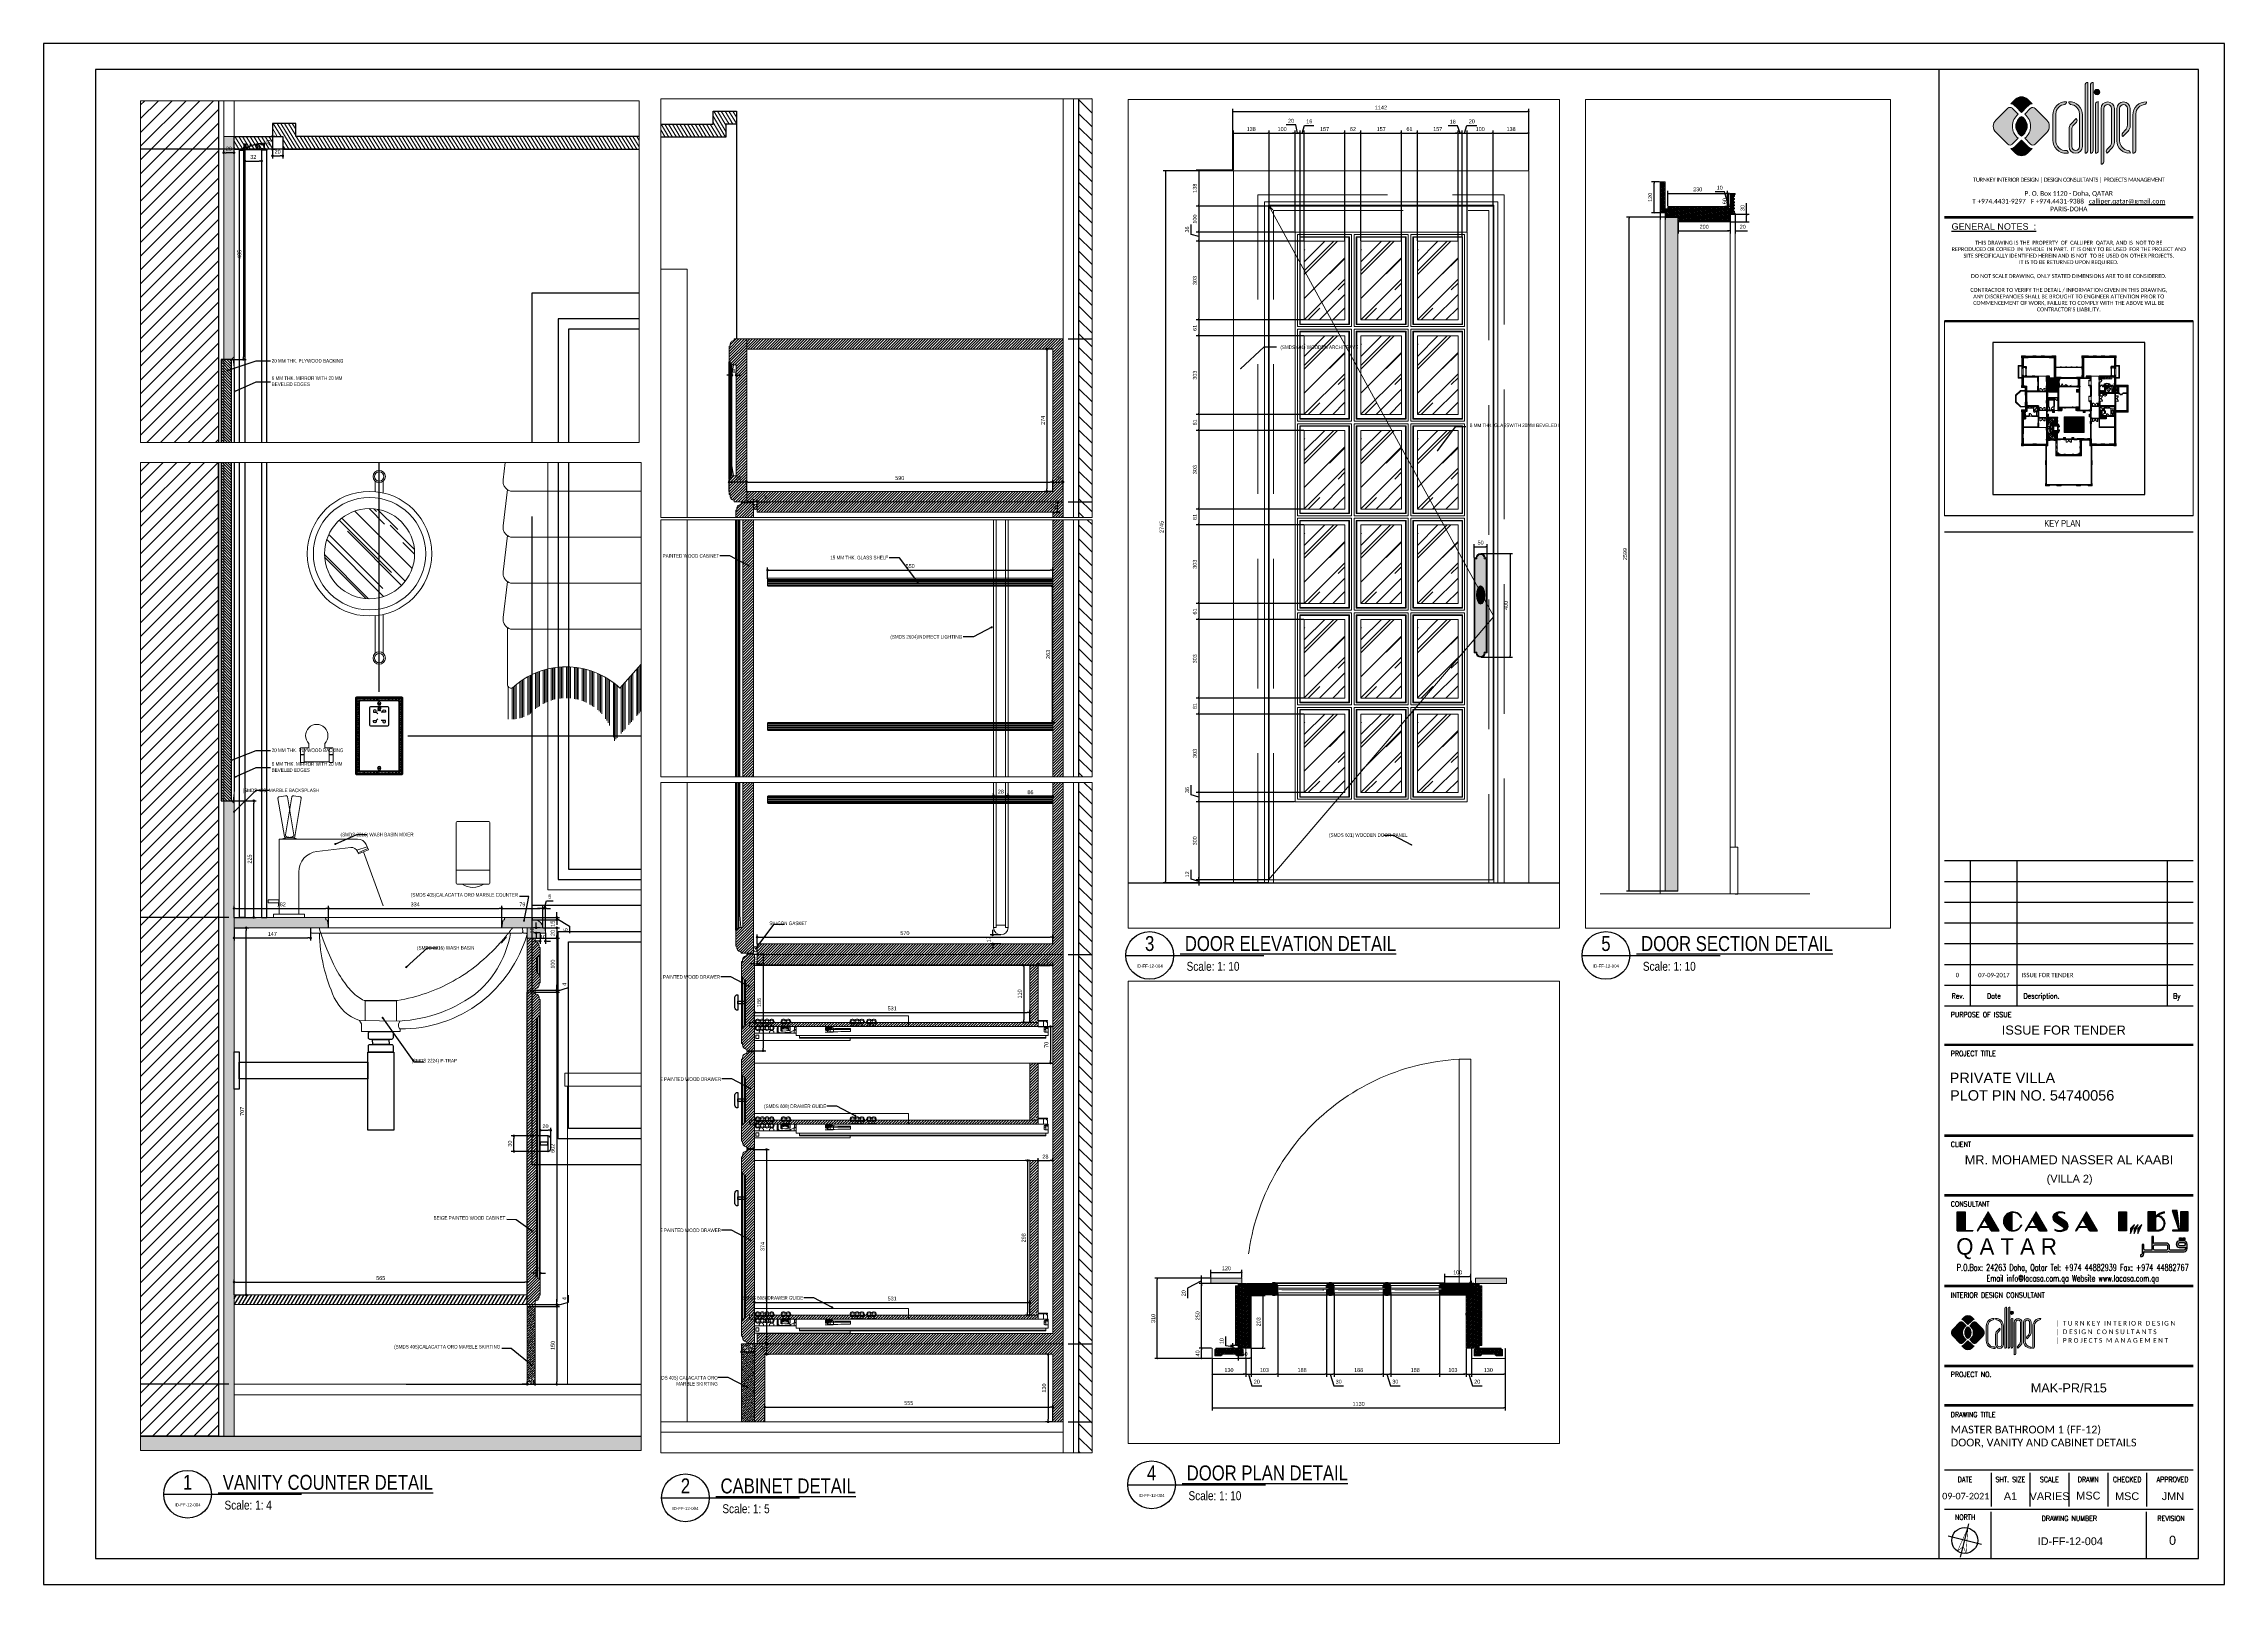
# Paper-space layout 'ID-FF-12-004' of a CAD drawing. Header units: inches, sheet in millimetres. Extents: x 83 to 924, y -63 to 531.
# The model-space entities are those that its viewports show. They can reach past a viewport. Long polylines and large blocks are cut down to what shows.
import ezdxf
from ezdxf.enums import TextEntityAlignment as Align

# ---------------------------------------------------------------- set-up
doc = ezdxf.new("R2010")
doc.units = ezdxf.units.IN
doc.header["$MEASUREMENT"] = 0
doc.set_wipeout_variables(frame=1)
for name, pattern in [('$0$DASHED', [0.75, 0.5, -0.25]), ('ACAD_ISO02W100', [15, 12, -3]), ('CENTER', [2, 1.25, -0.25, 0.25, -0.25]), ('HIDDEN', [0.375, 0.25, -0.125]), ('HIDDEN2', [0.1875, 0.125, -0.0625]), ('PR11_AL Kaabi_Villa_GF-07_Make up & Toilet$0$HIDDEN2', [4.7625, 3.175, -1.5875]), ('XREF-HOTEL GUEST RM_OPT-1$0$M-HIDDEN', [1.875, 1.25, -0.625]), ('XREF-HOTEL GUEST RM_OPT-1$0$M-PHANTOM', [12.5, 6.25, -1.25, 1.25, -1.25, 1.25, -1.25])]:
    doc.linetypes.add(name, pattern=pattern)
for name, color, linetype in [('0-CALLIPER_LOGO', 160, 'Continuous'), ('48-TITLE', 7, 'Continuous'), ('8', 8, 'Continuous'), ('A-ANNO-ARRW', 1, 'Continuous'), ('A-DIMESNION-1', 7, 'Continuous'), ('A-WALL', 7, 'Continuous'), ('Calliper_wall_general plan', 8, 'Continuous'), ('CQ Grg Gypsum', 41, 'Continuous'), ('CQ Light Elevation', 4, 'Continuous'), ('CQ marble hatch', 8, 'Continuous'), ('CQ SANITARY WARES', 212, 'Continuous'), ('CQ section wall', 3, 'Continuous'), ('CQ Section walls', 3, 'Continuous'), ('CQ Sheet text', 3, 'Continuous'), ('CQ SPOT DETAIL DIMENSION', 9, 'Continuous'), ('CQ spot detail elevation', 1, 'Continuous'), ('CQ SPOT DETAILS', 40, 'Continuous'), ('CQ text label', 3, 'Continuous'), ('CQ Wall hatch_CHB', 8, 'Continuous'), ('CQ Wood plan', 23, 'Continuous'), ('CQ Wood Section', 60, 'Continuous'), ('CQ_callout', 34, 'Continuous'), ('curtain', 8, 'Continuous'), ('DIM', 251, 'Continuous'), ('ELECTRICAL', 10, 'Continuous'), ('FURNITURE', 200, 'Continuous'), ('grab bar', 7, 'Continuous'), ('Layer1', 1, 'Continuous'), ('Layer5', 5, 'Continuous'), ('Layer7', 8, 'Continuous'), ('LIGHT', 130, 'Continuous'), ('MARBLE 2', 6, 'Continuous'), ('SANITARY', 252, 'Continuous'), ('SANITARY WARES', 212, 'Continuous'), ('WIPEOUT', 2, 'Continuous'), ('XREF-TITLE$0$48-TITLE', 7, 'Continuous'), ('XREF-TITLE$0$LCQ-103-XREF-TITLE-A1$0$48-TITLE', 7, 'Continuous'), ('XREF-TITLE$0$LCQ-339-XREF-TITLE-A1-DC1$0$0745-A02P-01$0$1', 253, 'Continuous'), ('XREF-TITLE$0$LCQ-339-XREF-TITLE-A1-DC1$0$48-title', 7, 'Continuous'), ('XREF-TITLE$0$LCQ-339-XREF-TITLE-A1-DC1$0$LCQ-103-XREF-TITLE-A1$0$48-TITLE', 7, 'Continuous')]:
    doc.layers.add(name, color=color, linetype=linetype)
for name, color, linetype, lineweight in [('06 Quincaillerie', 151, 'Continuous', 15), ('1', 1, 'Continuous', 50), ('A-AREA-SHFT', 253, 'Continuous', 13), ('A-DOOR', 134, 'Continuous', 18), ('A-FLOR-FIXT', 114, 'Continuous', 9), ('A-FLOR-HIDN', 8, 'HIDDEN', 13), ('A-FLOR-HRAL', 4, 'Continuous', 18), ('A-FLOR-LEVL', 4, 'Continuous', 18), ('A-FLOR-STRS', 2, 'Continuous', 18), ('A-FLOR-TILE', 8, 'Continuous', 9), ('A-GLAZ', 134, 'Continuous', 18), ('A-SHAFT', 3, 'HIDDEN2', 18), ('A-WALL-HATCH', 252, 'Continuous', 20), ('A-WALL-PRHT', 4, 'Continuous', 18), ('A-WALL-TILE', 8, 'Continuous', 9), ('Bronze', 40, 'Continuous', 0), ('CQ bathroom accessories', 8, 'Continuous', 0), ('CQ Glass', 4, 'Continuous', 0), ('CQ Gypsum Hatch', 8, 'Continuous', 20), ('CQ Hardware Accs.', 1, 'Continuous', 0), ('CQ lighting plan', 7, 'Continuous', 0), ('CQ Marble', 6, 'Continuous', 0), ('CQ Mirror-Glass', 4, 'Continuous', 0), ('CQ Wood', 30, 'Continuous', 0), ('CQ wooh hatch', 8, 'HIDDEN', 18), ('Glass', 4, 'Continuous', 0), ('GRC', 41, 'Continuous', 0), ('Marble', 6, 'Continuous', 0), ('XREF-V2-FF_COLS$0$A-COLS', 8, 'Continuous', 40), ('XREF-V2-FF_COLS$0$A-COLS-PATT', 253, 'Continuous', 20), ('XREF-V2-FF_COLS$0$A-EQPM', 8, 'Continuous', 18)]:
    doc.layers.add(name, color=color, linetype=linetype, lineweight=lineweight)
doc.layers.add('MV', color=1, linetype='Continuous', plot=False)
doc.styles.add('9999-DIM-SPC', font='simplex.shx', dxfattribs={"width": 0.75})
doc.styles.add('ARIAL', font='arial.ttf')
doc.styles.add('DIM 50', font='romans.shx', dxfattribs={"width": 0.75, "height": 100})
doc.styles.get("Standard").update_dxf_attribs({"font": 'arial.ttf'})
doc.styles.add('TITLE', font='arial.ttf')
doc.styles.add('XREF-TITLE$0$LCQ-103-XREF-TITLE-A1$0$TITLE', font='arial.ttf')
doc.styles.add('XREF-TITLE$0$LCQ-339-XREF-TITLE-A1-DC1$0$0745-A02P-01$0$ARIALN', font='ARIALN.TTF', dxfattribs={"width": 0.9})
doc.styles.add('XREF-TITLE$0$LCQ-339-XREF-TITLE-A1-DC1$0$LCQ-103-XREF-TITLE-A1$0$logo', font='AIGDT___.TTF')
doc.styles.add('XREF-TITLE$0$LCQ-339-XREF-TITLE-A1-DC1$0$LCQ-103-XREF-TITLE-A1$0$ROMANS', font='ROMANS.shx')
doc.styles.add('XREF-TITLE$0$LCQ-339-XREF-TITLE-A1-DC1$0$LCQ-103-XREF-TITLE-A1$0$TITLE', font='arial.ttf')
doc.styles.add('XREF-TITLE$0$LCQ-339-XREF-TITLE-A1-DC1$0$LCQ-103-XREF-TITLE-A1$0$TITLE2', font='ROMANS.shx', dxfattribs={"width": 0.8})
doc.styles.add('XREF-TITLE$0$LCQ-339-XREF-TITLE-A1-DC1$0$LCQ-105-XREF-TITLE-A1$0$TITLE', font='arial.ttf')
doc.dimstyles.new('0100-D-SPC', dxfattribs={"dimscale": 100, "dimtxt": 2, "dimasz": 2, "dimexe": 1, "dimexo": 2, "dimgap": 1, "dimtad": 1, "dimrnd": 0.05, "dimzin": 1, "dimdsep": 46, "dimtxsty": '9999-DIM-SPC', "dimblk": 'OBLIQUE', "dimcen": 2, "dimdle": 1, "dimclrd": 256, "dimclre": 252, "dimclrt": 256, "dimazin": 2, "dimtfac": 1, "dimtofl": 0, "dimtmove": 0, "dimatfit": 3, "dimfxl": 0.1, "dimtolj": 1, "dimtzin": 0, "dimlwd": 0, "dimlwe": 0, "dimarcsym": 0})
doc.dimstyles.new('chester 10', dxfattribs={"dimscale": 0.1, "dimtxt": 150, "dimasz": 50, "dimexe": 100, "dimexo": 20, "dimgap": 80, "dimtad": 1, "dimdec": 0, "dimzin": 0, "dimdsep": 46, "dimtxsty": 'Standard', "dimblk": 'DOT', "dimcen": 100, "dimclrd": 1, "dimclre": 1, "dimclrt": 3, "dimadec": 0, "dimazin": 0, "dimtfac": 1, "dimtdec": 0, "dimtofl": 0, "dimtmove": 0, "dimatfit": 3, "dimfxl": 1, "dimtolj": 1, "dimtzin": 0, "dimlwd": -1, "dimarcsym": 0})
doc.dimstyles.new('chester 5', dxfattribs={"dimscale": 0.05, "dimtxt": 150, "dimasz": 100, "dimexe": 100, "dimexo": 0, "dimgap": 80, "dimtad": 1, "dimdec": 0, "dimzin": 0, "dimdsep": 46, "dimtxsty": 'Standard', "dimblk": 'DOT', "dimcen": 100, "dimclrd": 1, "dimclre": 1, "dimclrt": 3, "dimadec": 0, "dimazin": 0, "dimtfac": 1, "dimtdec": 0, "dimtofl": 0, "dimtmove": 0, "dimatfit": 3, "dimfxl": 1, "dimtolj": 1, "dimtzin": 0, "dimlwd": -1, "dimarcsym": 0})
doc.dimstyles.new('CQ Anno', dxfattribs={"dimscale": 40, "dimtxt": 2.2, "dimasz": 0.75, "dimexe": 1, "dimexo": 0.5, "dimgap": 0.5, "dimtad": 1, "dimrnd": 1, "dimdsep": 46, "dimtxsty": 'Standard', "dimblk": 'x-04-bw-gf-dim-50$0$DIM12', "dimcen": 0.0025, "dimdle": 0.5, "dimclrd": 8, "dimclre": 8, "dimclrt": 2, "dimazin": 2, "dimtfac": 1, "dimtix": 1, "dimtmove": 1, "dimatfit": 0, "dimfxl": 50, "dimtolj": 1, "dimtzin": 0, "dimlwd": -1, "dimarcsym": 1})
doc.dimstyles.get("Standard").update_dxf_attribs({"dimtxt": 0.18, "dimasz": 0.18, "dimexe": 0.18, "dimexo": 0.0625, "dimgap": 0.09, "dimtad": 0, "dimtih": 1, "dimtoh": 1, "dimdec": 4, "dimzin": 0, "dimdsep": 46, "dimtxsty": 'Standard', "dimcen": 0.09, "dimadec": 0, "dimazin": 0, "dimtfac": 1, "dimtdec": 4, "dimtofl": 0, "dimtmove": 0, "dimatfit": 3, "dimfxl": 1, "dimtolj": 1, "dimtzin": 0, "dimarcsym": 0})
pattern_1 = [(45, (86288.18, -41897.041), (-13.258252, 13.258252), [])]
pattern_2 = [(45, (-358387.7804, -459723.8323), (-2.65165043, 2.65165043), [])]
pattern_3 = [(45, (-43267.899, 5598.1466), (-2.65165043, 2.65165043), [])]
pattern_4 = [(135, (-77754.781, -1996.682), (4.242640687, 4.242640687), [10, -2]), (135, (-77751.9524, -1996.682), (4.242640687, 4.242640687), [6, -1.5, 3, -1.5]), (135, (-77748.417, -1997.389), (4.242640687, 4.242640687), [10, -2])]
pattern_5 = [(135, (-601.4316, 1654.5449), (-1.767766953, -1.767766953), [])]
pattern_6 = [(135, (-597.4316, 1654.5449), (-1.767766953, -1.767766953), [])]
pattern_7 = [(135, (-571.7703, 1654.5449), (-1.767766953, -1.767766953), [])]
pattern_8 = [(135, (-790.093, 1654.5449), (-1.767766953, -1.767766953), [])]
pattern_9 = [(135, (0, 0), (4.24264069, 4.24264069), [10, -2]), (135, (2.8284, -4e-16), (4.24264069, 4.24264069), [6, -1.5, 3, -1.5]), (135, (6.364, -0.707), (4.24264069, 4.24264069), [10, -2])]

# ---------------------------------------------------------------- blocks, each defined once
blk = doc.blocks.new('dwgtit')
at = {"linetype": 'Continuous', "ltscale": 2}
blk.add_line((-8, 0), (38.23, 0), dxfattribs=at)
blk.add_circle((0, 0), 8, dxfattribs=at)
at = {"linetype": 'Continuous', "ltscale": 2, "style": 'ARIAL', "width": 0.8}
for tag, height, p in [('DTN0', 5, (0, 3.99)), ('DTRFNO', 3, (0, -3.56))]:
    blk.add_attdef(tag, text='', height=height, dxfattribs=at).set_placement(p, align=Align.MIDDLE_CENTER)
for tag, p, height in [('DTNL1', (19.8, 1.48), 5), ('DTNL2', (20.36, -5.16), 3), ('DTSC', (63.36, -5.21), 3)]:
    blk.add_attdef(tag, p, '', height=height, dxfattribs=at)
blk = doc.blocks.new('XREF-TITLE$0$NORTH-NEW')
at = {"layer": 'XREF-TITLE$0$48-TITLE', "color": 4}
for p, q in [((0.66, 0), (-0.66, 0)), ((0, -0.66), (0, 0.66))]:
    blk.add_line(p, q, dxfattribs=at)
at = {"layer": 'XREF-TITLE$0$48-TITLE', "const_width": 0.02}
blk.add_lwpolyline([(0, 0.5), (0.171, -0.47), (0, -0.24), (-0.171, -0.47)], close=True, dxfattribs=at)
at = {"layer": 'XREF-TITLE$0$48-TITLE', "color": 4}
blk.add_circle((0, 0), 0.5, dxfattribs=at)
blk = doc.blocks.new('new logo')
at = {"layer": 'Calliper_wall_general plan', "true_color": 0x0f0f00}
for points in [[(1952.71, -407.57), (1952.29, -407.57, 0.24842), (1951.64, -408.22), (1951.64, -434.83, 0.435048), (1952.71, -433.93)], [(1954.8, -407.57), (1954.38, -407.57, 0.24842), (1953.73, -408.22), (1953.73, -434.83, 0.435048), (1954.8, -433.93)], [(1955.21, -411.29, 1), (1957.29, -411.29, 1)], [(1925.89, -419.85), (1923.59, -417.55, 0.414214), (1921.8, -417.55), (1917.23, -422.12, 0.198912), (1916.26, -424.46, 0.198912), (1917.23, -426.8), (1921.8, -431.37, 0.414214), (1923.59, -431.37), (1925.89, -429.08, -0.234542), (1923.6, -424.46, -0.234542)], [(1927.13, -419.11), (1925.02, -417, 0.18449), (1923.03, -415.83), (1924.79, -414.07, -0.414214), (1929.47, -414.07), (1931.23, -415.83, 0.18449), (1929.24, -417)], [(1932.39, -417.57), (1936.88, -422.06, -0.203601), (1937.85, -424.46, -0.203601), (1936.88, -426.86), (1932.39, -431.35, -0.414214), (1930.6, -431.35), (1928.37, -429.08, 0.234542), (1930.66, -424.46, 0.234542), (1928.37, -419.85), (1930.66, -417.55, -0.419864)], [(1943.87, -416.02, 0.39335), (1944.47, -415.03, 0.420626), (1939.27, -419.92), (1939.27, -429.97, 0.396545), (1944.06, -434.87), (1945.16, -434.87, 0.39335), (1944.56, -433.87, -0.460596), (1940.34, -429.75), (1940.34, -419.63, -0.368996)], [(1945.45, -432.27), (1945.45, -425.58, -0.190781), (1946.26, -423.52), (1948.23, -421.43), (1948.27, -421.47, -0.400313), (1948.28, -422.85), (1947.33, -423.86, 0.190781), (1946.52, -425.92), (1946.52, -432.27, 1), (1949.53, -432.27), (1949.53, -419.64, 0.370056), (1946.01, -416.02, -0.39335), (1945.4, -415.03, -0.426354), (1950.61, -420.02), (1950.61, -432.27, -1)], [(1956.75, -414.98, 0.34993), (1955.68, -415.7), (1955.68, -434.83, 0.435048), (1956.75, -433.93)], [(1958.86, -417.61, -1), (1961.86, -417.61), (1961.86, -430.35, -0.190781), (1961.04, -432.4), (1960.09, -433.41, 0.400313), (1960.11, -434.79), (1960.15, -434.84), (1962.12, -432.75, 0.190781), (1962.93, -430.69), (1962.93, -417.61, 1), (1957.79, -417.61), (1957.79, -439.05, 0.435048), (1958.86, -438.16)], [(1964.98, -417.61, -1), (1967.97, -417.61), (1967.97, -423.98, -0.190781), (1967.16, -426.03), (1966.21, -427.04, 0.400313), (1966.22, -428.42), (1966.26, -428.47), (1968.23, -426.38, 0.190781), (1969.04, -424.32), (1969.04, -417.61, 1), (1963.91, -417.61), (1963.91, -430.09, 0.446482), (1969.13, -434.77, 0.352056), (1968.33, -433.83, -0.371733), (1964.98, -430.09)], [(1974.71, -416.05, 0.39335), (1975.31, -415.05, 0.426354), (1970.11, -420.05), (1970.11, -434.85, 0.435048), (1971.18, -433.96), (1971.18, -419.65, -0.368996)], [(1927.13, -429.81), (1925.02, -431.92, -0.18449), (1923.03, -433.09), (1924.79, -434.85, 0.414214), (1929.47, -434.85), (1931.23, -433.09, -0.18449), (1929.24, -431.92)]]:
    blk.add_hatch(color=28, dxfattribs=at).paths.add_polyline_path(points)
at = {"layer": 'Calliper_wall_general plan'}
blk.add_hatch(color=2, dxfattribs=at).paths.add_polyline_path([(1927.13, -420.66, 0.264516), (1924.96, -424.46, 0.264516), (1927.13, -428.27, 0.264516), (1929.29, -424.46, 0.264516)])
at = {"layer": '0-CALLIPER_LOGO', "color": 170, "lineweight": 0}
for p, q in [((1951.64, -408.22), (1951.64, -434.83)), ((1952.29, -407.57), (1952.71, -407.57)), ((1952.71, -407.57), (1952.71, -433.93)), ((1953.73, -408.22), (1953.73, -434.83)), ((1954.38, -407.57), (1954.8, -407.57)), ((1954.8, -407.57), (1954.8, -433.93)), ((1921.8, -417.55), (1917.23, -422.12)), ((1924.79, -414.07), (1923.03, -415.83)), ((1923.59, -417.55), (1925.89, -419.85)), ((1925.02, -417), (1927.13, -419.11)), ((1929.24, -417), (1927.13, -419.11)), ((1930.66, -417.55), (1928.37, -419.85)), ((1929.47, -414.07), (1931.23, -415.83)), ((1932.39, -417.57), (1936.88, -422.06)), ((1939.27, -419.92), (1939.27, -429.97)), ((1940.34, -419.63), (1940.34, -430.27)), ((1949.53, -419.63), (1949.53, -432.27)), ((1949.53, -419.63), (1949.53, -430.27)), ((1950.61, -419.92), (1950.61, -429.97)), ((1950.61, -420.02), (1950.61, -432.27)), ((1955.68, -415.7), (1955.68, -434.83)), ((1956.75, -414.98), (1956.75, -433.93)), ((1957.79, -417.61), (1957.79, -439.05)), ((1958.86, -417.61), (1958.86, -438.16)), ((1958.86, -417.61), (1958.86, -438.16)), ((1961.86, -417.61), (1961.86, -430.35)), ((1962.93, -417.61), (1962.93, -430.69)), ((1963.91, -417.61), (1963.91, -430.09)), ((1964.98, -417.61), (1964.98, -430.09)), ((1967.97, -417.61), (1967.97, -423.98)), ((1969.04, -417.61), (1969.04, -424.32)), ((1970.11, -420.05), (1970.11, -434.85)), ((1971.18, -419.65), (1971.18, -433.96)), ((1921.8, -431.37), (1917.23, -426.8)), ((1932.39, -431.35), (1936.88, -426.86)), ((1945.45, -425.58), (1945.45, -432.27)), ((1946.26, -423.52), (1948.23, -421.43)), ((1946.52, -425.92), (1946.52, -432.27)), ((1947.33, -423.86), (1948.28, -422.85)), ((1948.27, -421.47), (1948.23, -421.43)), ((1967.16, -426.03), (1966.21, -427.04)), ((1966.22, -428.42), (1966.26, -428.47)), ((1968.23, -426.38), (1966.26, -428.47)), ((1924.79, -434.85), (1923.03, -433.09)), ((1923.59, -431.37), (1925.89, -429.08)), ((1925.02, -431.92), (1927.13, -429.81)), ((1929.24, -431.92), (1927.13, -429.81)), ((1930.6, -431.35), (1928.37, -429.08)), ((1929.47, -434.85), (1931.23, -433.09)), ((1944.06, -434.87), (1945.16, -434.87)), ((1945.16, -434.87), (1944.78, -434.87)), ((1961.04, -432.4), (1960.09, -433.41)), ((1960.11, -434.79), (1960.15, -434.84)), ((1962.12, -432.75), (1960.15, -434.84))]:
    blk.add_line(p, q, dxfattribs=at)
blk.add_circle((1956.25, -411.29), 1.04, dxfattribs=at)
for centre, radius, start, end in [((1952.59, -408.52), 0.995, 107.09802, 162.90198), ((1954.68, -408.52), 0.995, 107.09802, 162.90198), ((1922.7, -418.45), 1.27, 45, 135), ((1922.49, -419.02), 3.24, 38.5975, 80.40939), ((1929.39, -424.46), 5.79, 127.20123, 180), ((1927.13, -416.41), 3.31, 45, 135), ((1924.86, -424.46), 5.79, 0, 52.79877), ((1931.77, -419.02), 3.24, 99.59061, 141.4025), ((1931.52, -418.41), 1.21, 43.89688, 134.91049), ((1944.27, -420.02), 5, 87.63536, 181.11311), ((1944.21, -419.89), 3.88, 95.14451, 176.15988), ((1943.63, -415.2), 0.856, 285.67905, 11.56774), ((1946.24, -415.2), 0.856, 168.43226, 254.32095), ((1945.61, -420.02), 5, 358.88689, 92.36464), ((1945.66, -419.89), 3.88, 3.84012, 84.85549), ((1956.66, -416.02), 1.04, 85.20492, 162.35088), ((1960.36, -417.61), 2.57, 0, 180), ((1960.36, -417.61), 1.5, 0, 180), ((1966.47, -417.61), 2.57, 0, 180), ((1966.47, -417.61), 1.5, 0, 180), ((1975.11, -420.05), 5, 87.63536, 181.11311), ((1975.05, -419.91), 3.88, 95.14451, 176.15988), ((1974.48, -415.22), 0.856, 285.67905, 11.56774), ((1919.57, -424.46), 3.31, 135, 180), ((1919.57, -424.46), 3.31, 180, 225), ((1929.39, -424.46), 5.79, 180, 232.79877), ((1929.39, -424.46), 4.43, 120.73466, 180), ((1929.39, -424.46), 4.43, 180, 239.26534), ((1924.86, -424.46), 4.43, 0, 59.26534), ((1924.86, -424.46), 4.43, 300.73466, 0), ((1924.86, -424.46), 5.79, 307.20123, 0), ((1934.54, -424.4), 3.31, 358.96726, 45), ((1934.54, -424.52), 3.31, 315, 1.03274), ((1948.45, -425.58), 3, 136.79532, 180), ((1949.52, -425.92), 3, 136.79532, 180), ((1947.55, -422.17), 1, 316.79532, 44.06271), ((1966.94, -427.73), 1, 136.79532, 224.06271), ((1964.97, -423.98), 3, 316.79532, 0), ((1966.04, -424.32), 3, 316.79532, 0), ((1922.7, -430.47), 1.27, 225, 315), ((1922.49, -429.9), 3.24, 279.59061, 321.4025), ((1927.13, -432.51), 3.31, 225, 315), ((1931.77, -429.9), 3.24, 218.5975, 260.40939), ((1931.49, -430.45), 1.27, 225, 315), ((1944.27, -429.87), 5, 178.88689, 272.36464), ((1944.21, -430.01), 3.88, 176.89042, 275.07933), ((1944.32, -434.69), 0.856, 348.43226, 74.32095), ((1948.03, -432.27), 2.58, 180, 0), ((1948.03, -432.27), 1.51, 180, 0), ((1951.76, -433.88), 0.954, 262.72577, 356.77123), ((1953.85, -433.88), 0.954, 262.72577, 356.77123), ((1955.8, -433.88), 0.954, 262.72577, 356.77123), ((1960.82, -434.1), 1, 136.79532, 224.06271), ((1958.86, -430.35), 3, 316.79532, 0), ((1959.93, -430.69), 3, 316.79532, 0), ((1968.61, -430.09), 4.71, 180, 276.23953), ((1968.82, -430.02), 3.84, 181.13958, 262.70661), ((1968.14, -434.8), 0.986, 1.21558, 78.79531), ((1970.23, -433.9), 0.954, 262.72577, 356.77123), ((1957.91, -438.11), 0.954, 262.72577, 356.77123)]:
    blk.add_arc(centre, radius, start, end, dxfattribs=at)
blk = doc.blocks.new('XREF-TITLE')
at = {"layer": 'XREF-TITLE$0$LCQ-339-XREF-TITLE-A1-DC1$0$LCQ-103-XREF-TITLE-A1$0$48-TITLE'}
for points in [[(737.99, 136.24), (743.95, 136.24), (743.95, 136.42), (740.99, 136.42), (740.99, 143.62), (737.99, 143.62)], [(762.85, 138.5), (762.68, 138.57, -0.335261), (759.05, 136.45), (759.05, 143.37, -0.325117), (762.63, 141.37), (762.8, 141.45, 4.760585)], [(777.17, 141.61, -0.804125), (777.52, 143.38, -0.139753), (779.53, 142.99), (779.53, 143.2, 0.267149), (775.48, 142.84, 0.158415), (774.87, 141.76, 0.260991), (775.45, 140), (778.6, 137.99, -0.726518), (778.43, 136.43, -0.039912), (777.84, 136.34, -0.15573), (775.63, 136.83), (775.63, 136.61, 0.252462), (779.85, 136.67, 0.244258), (780.71, 138.16, 0.2096), (780.02, 139.78)], [(803.29, 136.24), (803.29, 143.58), (800.3, 143.58), (800.3, 136.24)], [(827.06, 143.58), (824.07, 143.58), (824.07, 136.62), (820.95, 136.62), (820.95, 136.24), (824.07, 136.24), (827.06, 136.24)], [(806.33, 138.73), (804.77, 137.23), (804.77, 135.24)], [(807.73, 138.73), (806.17, 137.23), (806.17, 135.24)], [(807.56, 135.24), (809.12, 138.73), (807.56, 137.23)]]:
    blk.add_hatch(color=10, dxfattribs=at).paths.add_polyline_path(points)
at = {"layer": 'XREF-TITLE$0$LCQ-339-XREF-TITLE-A1-DC1$0$LCQ-103-XREF-TITLE-A1$0$48-TITLE', "true_color": 0x666666}
h = blk.add_hatch(color=251, dxfattribs=at)
h.paths.add_polyline_path([(749.86, 143.58), (745.62, 136.24), (745.84, 136.24), (746.7, 137.74), (750.24, 137.74), (751.1, 136.24), (754.1, 136.24)])
h.paths.add_polyline_path([(750.13, 137.92), (746.81, 137.92), (748.47, 140.8)], flags=16)
at = {"layer": 'XREF-TITLE$0$LCQ-339-XREF-TITLE-A1-DC1$0$LCQ-103-XREF-TITLE-A1$0$48-TITLE'}
h = blk.add_hatch(color=10, dxfattribs=at)
h.paths.add_polyline_path([(768.43, 143.58), (764.19, 136.24), (764.4, 136.24), (765.26, 137.74), (768.8, 137.74), (769.67, 136.24), (772.67, 136.24)])
h.paths.add_polyline_path([(768.69, 137.92), (765.37, 137.92), (767.03, 140.8)], flags=16)
h = blk.add_hatch(color=10, dxfattribs=at)
h.paths.add_polyline_path([(787.86, 143.58), (783.62, 136.24), (783.83, 136.24), (784.69, 137.74), (788.23, 137.74), (789.1, 136.24), (792.1, 136.24)])
h.paths.add_polyline_path([(788.13, 137.92), (784.8, 137.92), (786.46, 140.8)], flags=16)
h = blk.add_hatch(color=10, dxfattribs=at)
edge = h.paths.add_edge_path()
edge.add_arc((815.14, 139.2), 2.99, 359.14035, 446.42733)
edge.add_arc((818.37, 138.45), 4.82, 95.54957, 129.21891, ccw=False)
edge.add_line((817.9, 143.24), (817.9, 143.59))
edge.add_arc((818.37, 138.45), 5.16, 95.18045, 139.21268)
edge.add_line((814.46, 141.82), (814.46, 143.58))
edge.add_line((814.46, 143.58), (811.47, 143.58))
edge.add_line((811.47, 143.58), (811.47, 136.24))
edge.add_line((811.47, 136.24), (814.46, 136.24))
edge.add_line((814.46, 136.24), (815.32, 136.24))
edge.add_arc((815.3, 139.06), 2.82, 270.25504, 361.90034)
edge = h.paths.add_edge_path(flags=16)
edge.add_arc((818.37, 138.45), 4.82, 135.2947, 144.18627)
edge.add_line((814.46, 141.27), (814.46, 136.58))
edge.add_line((814.46, 136.58), (815.32, 136.58))
edge.add_arc((815.3, 139.06), 2.48, 270.27207, 362.09049)
edge.add_arc((815.14, 139.2), 2.64, 358.96144, 454.15748)
at = {"layer": 'XREF-TITLE$0$LCQ-339-XREF-TITLE-A1-DC1$0$LCQ-103-XREF-TITLE-A1$0$48-TITLE', "true_color": 0x666666}
for points in [[(822.82, 144.18), (820.92, 144.18), (823.28, 136.91), (823.74, 136.91)], [(823.73, 133.58), (824.51, 133.58), (824.51, 132.82), (823.73, 132.82)], [(824.97, 133.58), (825.76, 133.58), (825.76, 132.82), (824.97, 132.82)]]:
    blk.add_hatch(color=251, dxfattribs=at).paths.add_polyline_path(points)
h = blk.add_hatch(color=251, dxfattribs=at)
edge = h.paths.add_edge_path()
edge.add_arc((818.62, 130.36), 1.22, 13.66992, 93.2541)
edge.add_line((818.56, 131.57), (815.54, 131.57))
edge.add_line((815.54, 131.57), (814.29, 131.57))
edge.add_arc((814.22, 130.36), 1.22, 86.7459, 114.20503)
edge.add_line((813.72, 131.47), (813.72, 134.17))
edge.add_line((813.72, 134.17), (813.04, 134.17))
edge.add_line((813.04, 134.17), (813.04, 128.84))
edge.add_line((813.04, 128.84), (810.47, 128.84))
edge.add_arc((810.56, 129.52), 0.678, 203.9089, 262.68549, ccw=False)
edge.add_line((809.94, 129.24), (809.94, 131.05))
edge.add_line((809.94, 131.05), (809.25, 131.05))
edge.add_line((809.25, 131.05), (809.25, 127.43))
edge.add_arc((808.87, 127.43), 0.386, 306.42867, 360, ccw=False)
edge.add_arc((808.78, 127.55), 0.534, 251.27183, 306.42867, ccw=False)
edge.add_line((808.61, 127.04), (808.61, 126.36))
edge.add_line((808.61, 126.36), (809.04, 126.36))
edge.add_arc((808.78, 127.55), 1.22, 282.36976, 306.42867)
edge.add_arc((808.87, 127.43), 1.07, 306.42867, 360)
edge.add_line((809.94, 127.43), (809.94, 128.3))
edge.add_arc((810.56, 129.52), 1.36, 242.93866, 264.84181)
edge.add_line((810.43, 128.16), (818.56, 128.16))
edge.add_arc((818.62, 129.38), 1.22, 266.7459, 313.6965)
edge.add_arc((820.31, 129.38), 1.22, 226.3035, 273.2541)
edge.add_line((820.38, 128.16), (825.51, 128.16))
edge.add_arc((825.28, 129.53), 1.39, 279.23186, 356.89361)
edge.add_line((826.67, 129.45), (826.67, 131.16))
edge.add_arc((825.28, 131.09), 1.39, 3.10639, 80.76814)
edge.add_line((825.51, 132.46), (823.62, 132.46))
edge.add_arc((823.84, 131.09), 1.39, 99.23186, 176.89361)
edge.add_arc((823.84, 131.24), 1.39, 183.10639, 260.76814)
edge.add_line((823.62, 129.87), (825.51, 129.87))
edge.add_arc((825.28, 131.24), 1.39, 279.23186, 300.31567)
edge.add_line((825.98, 130.04), (825.98, 129.47))
edge.add_arc((825.28, 129.53), 0.702, 282.98897, 355.63351, ccw=False)
edge.add_line((825.44, 128.84), (820.26, 128.84))
edge.add_arc((820.31, 129.38), 0.534, 200.71105, 265.08407, ccw=False)
edge.add_line((819.81, 129.19), (819.81, 130.64))
edge = h.paths.add_edge_path(flags=16)
edge.add_arc((823.84, 131.09), 0.702, 102.98897, 173.85495, ccw=False)
edge.add_line((823.68, 131.77), (825.44, 131.77))
edge.add_arc((825.28, 131.09), 0.702, 6.14505, 77.01103, ccw=False)
edge.add_arc((825.28, 131.24), 0.702, 282.98897, 353.85495, ccw=False)
edge.add_line((825.44, 130.55), (823.68, 130.55))
edge.add_arc((823.84, 131.24), 0.702, 186.14505, 257.01103, ccw=False)
edge = h.paths.add_edge_path(flags=16)
edge.add_arc((818.62, 129.38), 0.534, 274.91593, 339.28895, ccw=False)
edge.add_line((818.67, 128.84), (816.47, 128.84))
edge.add_line((816.47, 128.84), (814.18, 128.84))
edge.add_arc((814.22, 129.38), 0.534, 200.71105, 265.08407, ccw=False)
edge.add_line((813.72, 129.19), (813.72, 130.55))
edge.add_arc((814.22, 130.36), 0.534, 94.91593, 159.28895, ccw=False)
edge.add_line((814.18, 130.89), (816.59, 130.89))
edge.add_line((816.59, 130.89), (818.67, 130.89))
edge.add_arc((818.62, 130.36), 0.534, 20.71105, 85.08407, ccw=False)
edge.add_line((819.12, 130.55), (819.12, 129.19))
for points in [[(0, 0), (841, 0), (841, 594), (0, 594)], [(20, 10), (831, 10), (831, 584), (20, 584)]]:
    blk.add_lwpolyline(points, close=True)
at = {"layer": 'XREF-TITLE$0$LCQ-339-XREF-TITLE-A1-DC1$0$48-title', "const_width": 0.5}
for points in [[(733, 412), (829, 412)], [(733, 405.67), (829, 405.67)]]:
    blk.add_lwpolyline(points, dxfattribs=at)
at = {"layer": 'XREF-TITLE$0$LCQ-339-XREF-TITLE-A1-DC1$0$LCQ-103-XREF-TITLE-A1$0$48-TITLE'}
for p, q in [((731, 10), (731, 584)), ((733, 231.02), (829, 231.02)), ((743, 231.02), (743, 223.02)), ((761, 231.02), (761, 223.02)), ((818.87, 231.02), (818.87, 223.02)), ((733, 223.02), (829, 223.02)), ((829, 44), (733, 44)), ((751, 43), (751, 30)), ((766, 43), (766, 30)), ((781, 43), (781, 30)), ((796, 43), (796, 30)), ((811, 43), (811, 30)), ((733, 29), (829, 29)), ((751, 10), (751, 28)), ((811, 10), (811, 28))]:
    blk.add_line(p, q, dxfattribs=at)
at = {"layer": 'XREF-TITLE$0$LCQ-339-XREF-TITLE-A1-DC1$0$LCQ-103-XREF-TITLE-A1$0$48-TITLE', "color": 4}
for p, q in [((733, 279.02), (829, 279.02)), ((743, 279.02), (743, 231.02)), ((761, 279.02), (761, 231.02)), ((818.87, 279.02), (818.87, 231.02)), ((733, 271.02), (829, 271.02)), ((733, 263.02), (829, 263.02)), ((733, 255.02), (829, 255.02)), ((733, 247.02), (829, 247.02)), ((733, 239.02), (829, 239.02))]:
    blk.add_line(p, q, dxfattribs=at)
at = {"layer": 'XREF-TITLE$0$LCQ-339-XREF-TITLE-A1-DC1$0$LCQ-103-XREF-TITLE-A1$0$48-TITLE', "color": 10}
for p, q in [((737.99, 136.24), (737.99, 143.62)), ((737.99, 143.62), (740.99, 143.62)), ((740.99, 143.62), (740.99, 136.42)), ((758.93, 136.24), (758.93, 143.62)), ((759.05, 143.37), (759.05, 136.45)), ((768.43, 143.58), (764.19, 136.24)), ((772.67, 136.24), (768.43, 143.58)), ((787.86, 143.58), (783.62, 136.24)), ((792.1, 136.24), (787.86, 143.58)), ((737.99, 136.24), (743.95, 136.24)), ((740.99, 136.42), (743.95, 136.42)), ((743.95, 136.42), (743.95, 136.24)), ((762.63, 141.37), (762.8, 141.45)), ((762.68, 138.57), (762.85, 138.5)), ((764.19, 136.24), (764.4, 136.24)), ((765.26, 137.74), (764.4, 136.24)), ((765.26, 137.74), (768.8, 137.74)), ((767.03, 140.8), (765.37, 137.92)), ((765.37, 137.92), (768.69, 137.92)), ((766.93, 140.99), (766.92, 141)), ((768.69, 137.92), (767.03, 140.8)), ((769.67, 136.24), (768.8, 137.74)), ((769.67, 136.24), (772.67, 136.24)), ((783.62, 136.24), (783.83, 136.24)), ((784.69, 137.74), (783.83, 136.24)), ((784.69, 137.74), (788.23, 137.74)), ((786.46, 140.8), (784.8, 137.92)), ((784.8, 137.92), (788.13, 137.92)), ((786.36, 140.99), (786.35, 141)), ((788.13, 137.92), (786.46, 140.8)), ((789.1, 136.24), (788.23, 137.74)), ((789.1, 136.24), (792.1, 136.24))]:
    blk.add_line(p, q, dxfattribs=at)
at = {"layer": 'XREF-TITLE$0$LCQ-339-XREF-TITLE-A1-DC1$0$LCQ-103-XREF-TITLE-A1$0$48-TITLE', "color": 251, "true_color": 0x666666}
for p, q in [((749.86, 143.58), (745.62, 136.24)), ((754.1, 136.24), (749.86, 143.58)), ((745.62, 136.24), (745.84, 136.24)), ((746.7, 137.74), (745.84, 136.24)), ((746.7, 137.74), (750.24, 137.74)), ((748.47, 140.8), (746.81, 137.92)), ((746.81, 137.92), (750.13, 137.92)), ((748.36, 140.99), (748.36, 141)), ((750.13, 137.92), (748.47, 140.8)), ((751.1, 136.24), (750.24, 137.74)), ((751.1, 136.24), (754.1, 136.24))]:
    blk.add_line(p, q, dxfattribs=at)
at = {"layer": 'XREF-TITLE$0$LCQ-339-XREF-TITLE-A1-DC1$0$LCQ-103-XREF-TITLE-A1$0$48-TITLE', "const_width": 1, "elevation": 0}
blk.add_lwpolyline([(733, 527), (829, 527)], dxfattribs=at)
at = {"layer": 'XREF-TITLE$0$LCQ-339-XREF-TITLE-A1-DC1$0$LCQ-103-XREF-TITLE-A1$0$48-TITLE', "const_width": 1}
for points in [[(733, 487), (829, 487)], [(829, 208.02), (733, 208.02)], [(829, 173.02), (733, 173.02)], [(829, 150.02), (733, 150.02)], [(829, 115.02), (733, 115.02)], [(829, 84.23), (733, 84.23)], [(829, 69), (733, 69)]]:
    blk.add_lwpolyline(points, dxfattribs=at)
at = {"layer": 'XREF-TITLE$0$LCQ-339-XREF-TITLE-A1-DC1$0$LCQ-103-XREF-TITLE-A1$0$48-TITLE', "color": 10}
for points in [[(778.81, 137.85, -0.618663), (778.43, 136.43, -0.039912), (777.84, 136.34, -0.15573), (775.63, 136.83, 1.161214), (775.63, 136.83), (775.63, 136.61, 0.252462), (779.85, 136.67, 0.244258), (780.71, 138.16, 0.2096), (780.02, 139.78), (776.92, 141.77, -0.617286), (777.36, 143.36, -0.053818), (777.36, 143.36, -0.150598), (779.53, 142.99, -0.127578), (779.53, 142.99), (779.53, 143.2, 0.267149), (775.48, 142.84, 0.158415), (774.87, 141.76, 0.260991), (775.45, 140)], [(818.12, 139.15, 0.400412), (815.32, 142.18, -0.147976), (817.9, 143.24), (817.9, 143.59, 0.194526), (814.46, 141.82), (814.46, 143.58), (811.47, 143.58), (811.47, 136.24), (814.46, 136.24), (815.32, 136.24, 0.42265)], [(814.95, 141.84, 0.038816), (814.46, 141.27), (814.46, 136.58), (815.32, 136.58, 0.42354), (817.78, 139.15, 0.441032)]]:
    blk.add_lwpolyline(points, format="xyb", close=True, dxfattribs=at)
for points in [[(800.3, 143.58), (803.29, 143.58), (803.29, 136.24), (800.3, 136.24)], [(827.06, 143.58), (824.07, 143.58), (824.07, 136.62), (820.95, 136.62), (820.95, 136.24), (824.07, 136.24), (827.06, 136.24)], [(806.33, 138.73), (804.77, 137.23), (804.77, 135.24)], [(807.73, 138.73), (806.17, 137.23), (806.17, 135.24)], [(809.12, 138.73), (807.56, 137.23), (807.56, 135.24)]]:
    blk.add_lwpolyline(points, close=True, dxfattribs=at)
at = {"layer": 'XREF-TITLE$0$LCQ-339-XREF-TITLE-A1-DC1$0$LCQ-103-XREF-TITLE-A1$0$48-TITLE', "color": 251, "true_color": 0x666666}
for points in [[(822.82, 144.18), (820.92, 144.18), (823.28, 136.91), (823.74, 136.91)], [(823.73, 133.58), (824.51, 133.58), (824.51, 132.82), (823.73, 132.82)], [(824.97, 133.58), (825.76, 133.58), (825.76, 132.82), (824.97, 132.82)]]:
    blk.add_lwpolyline(points, close=True, dxfattribs=at)
for points in [[(819.81, 130.64, 0.361917), (818.56, 131.57), (815.54, 131.57), (814.29, 131.57, 0.12039), (813.72, 131.47), (813.72, 134.17), (813.04, 134.17), (813.04, 128.84), (810.47, 128.84, -0.262236), (809.94, 129.24), (809.94, 131.05), (809.25, 131.05), (809.25, 127.43, -0.238101), (809.1, 127.12, -0.245424), (808.61, 127.04), (808.61, 126.36), (809.04, 126.36, 0.105364), (809.5, 126.57, 0.238101), (809.94, 127.43), (809.94, 128.3, 0.095863), (810.43, 128.16), (818.56, 128.16, 0.207775), (819.47, 128.49, 0.207775), (820.38, 128.16), (825.51, 128.16, 0.352458), (826.67, 129.45), (826.67, 131.16, 0.352458), (825.51, 132.46), (823.62, 132.46, 0.352458), (822.46, 131.16, 0.352458), (823.62, 129.87), (825.51, 129.87, 0.092256), (825.98, 130.04), (825.98, 129.47, -0.328032), (825.44, 128.84), (820.26, 128.84, -0.288508), (819.81, 129.19)], [(819.12, 129.19, -0.288508), (818.67, 128.84), (816.47, 128.84), (814.18, 128.84, -0.288508), (813.72, 129.19), (813.72, 130.55, -0.288508), (814.18, 130.89), (816.59, 130.89), (818.67, 130.89, -0.288508), (819.12, 130.55)], [(823.14, 131.16, -0.319458), (823.68, 131.77), (825.44, 131.77, -0.319458), (825.98, 131.16, -0.319458), (825.44, 130.55), (823.68, 130.55, -0.319458)]]:
    blk.add_lwpolyline(points, format="xyb", close=True, dxfattribs=at)
at = {"layer": 'XREF-TITLE$0$LCQ-339-XREF-TITLE-A1-DC1$0$LCQ-103-XREF-TITLE-A1$0$48-TITLE', "color": 10}
for radius, start, end in [(3.67, 24.77408, 337.32218), (3.48, 24.77408, 96.81496), (3.48, 263.18504, 337.32218)]:
    blk.add_arc((759.47, 139.91), radius, start, end, dxfattribs=at)
at = {"layer": 'Calliper_wall_general plan'}
blk.add_blockref('new logo', (-1164.37, 986.61), dxfattribs=at)
at = {"layer": 'Calliper_wall_general plan', "xscale": 0.58212, "yscale": 0.58212, "zscale": 0.58212}
blk.add_blockref('new logo', (-379.71, 344.13, 0), dxfattribs=at)
at = {"layer": 'XREF-TITLE$0$48-TITLE', "xscale": 10, "yscale": 10, "zscale": 6.666666666666537, "rotation": 346.0285767170151}
blk.add_blockref('XREF-TITLE$0$NORTH-NEW', (740.87, 16.94), dxfattribs=at)
at = {"char_height": 1.5, "attachment_point": 5}
for s, insert, width in [('{\\fCalibri|b0|i0|c0|p34;THIS DRAWING IS THE  PROPERTY  OF  CALLIPER  QATAR, AND IS  NOT TO BE \\PREPRODUCED OR COPIED  IN  WHOLE  IN PART.  IT IS ONLY TO BE USED  FOR THE PROJECT AND SITE SPECIFICALLY IDENTIFIED HEREIN AND IS NOT  TO BE USED ON OTHER PROJECTS. \\PIT IS TO BE RETURNED UPON REQUIRED.}', (780.98, 513.35, 0), 93.6706), ('{\\fCalibri|b0|i0|c0|p34;DO NOT SCALE DRAWING, ONLY STATED DIMENSIONS ARE TO BE CONSIDERED.}', (780.98, 504.26, 0), 80), ("{\\fCalibri|b0|i0|c0|p34;CONTRACTOR TO VERIFY THE DETAIL / INFORMATION GIVEN IN THIS DRAWING, ANY DISCREPANCIES SHALL BE BROUGHT TO ENGINEER ATTENTION PRIOR TO COMMENCEMENT OF WORK, FAILURE TO COMPLY WITH THE ABOVE WILL BE CONTRACTOR'S LIABILITY.}", (780.98, 495.27, 0), 80)]:
    blk.add_mtext(s, dxfattribs=dict(at, insert=insert, width=width))
at = {"layer": '0-CALLIPER_LOGO'}
for s, insert, char_height, width, attachment_point in [('{\\fCalibri|b0|i0|c0|p34;\\H1.067x;\\T0.9;TURNKEY INTERIOR DESIGN | DESIGN CONSULTANTS | PROJECTS MANAGEMENT\\P\\H0.9375x;\\T1;\\C0;\\P\\H1.2x;\\C250;P. O. Box 1120 - Doha, QATAR\\PT +974.4431-9297   F +974.4431-9388   \\Lcalliper.qatar@gmail.com\\l\\PPARIS-DOHA}', (780.98, 542.33), 1.5, 80, 2), ('\\pxl1.3333,sm1.1;{\\fCalibri|b0|i0|c0|p34;\\T1.4;| TURNKEY INTERIOR DESIGN \\P| DESIGN CONSULTANTS \\P| PROJECTS MANAGEMENT}', (773.6, 97.14, 0), 1.8, 52.5556, 4)]:
    blk.add_mtext(s, dxfattribs=dict(at, insert=insert, char_height=char_height, width=width, attachment_point=attachment_point))
at = {"layer": 'XREF-TITLE$0$LCQ-103-XREF-TITLE-A1$0$48-TITLE', "style": 'XREF-TITLE$0$LCQ-103-XREF-TITLE-A1$0$TITLE'}
blk.add_text('MSC', height=3.02, dxfattribs=at).set_placement((788.54, 32.72), align=Align.CENTER)
at = {"layer": 'XREF-TITLE$0$LCQ-339-XREF-TITLE-A1-DC1$0$0745-A02P-01$0$1', "color": 4, "insert": (744.05, 410.31), "char_height": 2.5, "width": 68.9753, "attachment_point": 1, "style": 'XREF-TITLE$0$LCQ-339-XREF-TITLE-A1-DC1$0$0745-A02P-01$0$ARIALN'}
blk.add_mtext('\\pxqc;{\\W1;KEY PLAN}', dxfattribs=at)
at = {"layer": 'XREF-TITLE$0$LCQ-339-XREF-TITLE-A1-DC1$0$48-title', "style": 'XREF-TITLE$0$LCQ-339-XREF-TITLE-A1-DC1$0$LCQ-105-XREF-TITLE-A1$0$TITLE'}
for s, height, p in [('PRIVATE VILLA', 4, (735.05, 193.27)), ('PLOT PIN NO. 54740056', 4, (735.2, 186.53)), ('MR. MOHAMED NASSER AL KAABI', 3.5, (740.88, 161.94)), ('(VILLA 2)', 3, (772.46, 154.92))]:
    blk.add_text(s, height=height, dxfattribs=at).set_placement(p)
at = {"layer": 'XREF-TITLE$0$LCQ-339-XREF-TITLE-A1-DC1$0$LCQ-103-XREF-TITLE-A1$0$48-TITLE', "color": 4, "style": 'XREF-TITLE$0$LCQ-339-XREF-TITLE-A1-DC1$0$LCQ-103-XREF-TITLE-A1$0$TITLE'}
blk.add_text('%%UGENERAL NOTES  :', height=2.5, dxfattribs=at).set_placement((735.79, 522.26))
at = {"layer": 'XREF-TITLE$0$LCQ-339-XREF-TITLE-A1-DC1$0$LCQ-103-XREF-TITLE-A1$0$48-TITLE', "color": 4, "style": 'XREF-TITLE$0$LCQ-339-XREF-TITLE-A1-DC1$0$LCQ-103-XREF-TITLE-A1$0$TITLE2', "width": 0.8}
for s, p in [('Rev.', (735.8, 225.83)), ('Date', (749.45, 225.83)), ('Description.', (763.54, 225.83)), ('By', (821.25, 225.83)), ('PURPOSE OF ISSUE', (735.48, 218.65)), ('PROJECT TITLE', (735.48, 203.65)), ('CLIENT ', (735.48, 168.65)), ('CONSULTANT', (735.48, 145.65)), ('INTERIOR DESIGN CONSULTANT', (735.48, 110.52)), ('PROJECT NO.', (735.48, 79.95)), ('DRAWING TITLE', (735.48, 64.44)), ('APPROVED', (814.86, 39.44)), ('DRAWING NUMBER', (770.55, 24.44)), ('REVISION', (815.18, 24.44))]:
    blk.add_text(s, height=2, dxfattribs=at).set_placement(p)
at = {"layer": 'XREF-TITLE$0$LCQ-339-XREF-TITLE-A1-DC1$0$LCQ-103-XREF-TITLE-A1$0$48-TITLE', "style": 'XREF-TITLE$0$LCQ-339-XREF-TITLE-A1-DC1$0$LCQ-103-XREF-TITLE-A1$0$TITLE'}
for s, height, p in [('ISSUE FOR TENDER', 3.5, (779.07, 211.95)), ('MAK-PR/R15', 3.5, (781, 74)), ('A1', 3, (758.5, 32.5)), ('MSC', 3, (803.5, 32.5)), ('JMN', 3, (821.16, 32.5))]:
    blk.add_text(s, height=height, dxfattribs=at).set_placement(p, align=Align.CENTER)
at = {"layer": 'XREF-TITLE$0$LCQ-339-XREF-TITLE-A1-DC1$0$LCQ-103-XREF-TITLE-A1$0$48-TITLE', "color": 251, "true_color": 0x666666, "style": 'XREF-TITLE$0$LCQ-339-XREF-TITLE-A1-DC1$0$LCQ-103-XREF-TITLE-A1$0$logo'}
blk.add_text('Q A T A R', height=6.368, dxfattribs=at).set_placement((737.61, 127.1))
at = {"layer": 'XREF-TITLE$0$LCQ-339-XREF-TITLE-A1-DC1$0$LCQ-103-XREF-TITLE-A1$0$48-TITLE', "color": 4, "style": 'XREF-TITLE$0$LCQ-339-XREF-TITLE-A1-DC1$0$LCQ-103-XREF-TITLE-A1$0$TITLE2', "width": 0.8}
for s, p in [('DATE', (741, 39.44)), ('SHT. SIZE', (758.5, 39.44)), ('SCALE', (773.5, 39.44)), ('DRAWN', (788.5, 39.44)), ('CHECKED', (803.5, 39.44)), ('NORTH', (741, 24.9))]:
    blk.add_text(s, height=2, dxfattribs=at).set_placement(p, align=Align.CENTER)
at = {"layer": 'XREF-TITLE$0$LCQ-339-XREF-TITLE-A1-DC1$0$LCQ-103-XREF-TITLE-A1$0$48-TITLE', "style": 'XREF-TITLE$0$LCQ-339-XREF-TITLE-A1-DC1$0$LCQ-103-XREF-TITLE-A1$0$TITLE'}
blk.add_text('0', height=3.5, dxfattribs=at).set_placement((821, 17), align=Align.MIDDLE)
at = {"layer": 'XREF-TITLE$0$LCQ-339-XREF-TITLE-A1-DC1$0$LCQ-103-XREF-TITLE-A1$0$48-TITLE', "color": 4, "insert": (701.7, 123.42), "char_height": 2.5, "width": 161.6347, "attachment_point": 1, "style": 'XREF-TITLE$0$LCQ-339-XREF-TITLE-A1-DC1$0$LCQ-103-XREF-TITLE-A1$0$ROMANS'}
blk.add_mtext('\\pxqc;{\\W0.65;P.O.Box: 24263 Doha, Qatar Tel: +974 44882939 Fax: +974 44882767 \\PEmail info@lacasa.com.qa Website www.lacasa.com.qa}', dxfattribs=at)
blk = doc.blocks.new('FREEZER 90')
for p, q in [((-450, 0), (450, 0)), ((450, 0), (450, -650)), ((-450, 0), (-450, -650)), ((450, -650), (-450, -650)), ((-400, -650), (-400, -675)), ((-350, -650), (-350, -675)), ((350, -650), (350, -675)), ((400, -650), (400, -675)), ((450, -675), (-450, -675)), ((-450, -725), (-450, -675)), ((450, -725), (450, -675)), ((450, -725), (-450, -725)), ((-250, -737.5), (-450, -737.5)), ((-450, -750), (-450, -737.5)), ((-250, -750), (-450, -750)), ((-362.5, -737.5), (-362.5, -725)), ((-337.5, -737.5), (-337.5, -725)), ((-250, -750), (-250, -737.5))]:
    blk.add_line(p, q)
blk = doc.blocks.new('360x570 wc-flat-1')
blk.add_wipeout([(-144861.8, 73402.2), (-144861.8, 73754.2), (-144856.8, 73758.2), (-144301.4, 73750.7), (-144296.2, 73746.9), (-144291.8, 73578.2), (-144296.2, 73409.5), (-144300.2, 73405.7), (-144857.8, 73398.2)]).dxf.layer = 'WIPEOUT'
for p, q in [((-144759, 73718.4), (-144759, 73688.1)), ((-144384.9, 73718.2), (-144674.9, 73718.2)), ((-144774.2, 73703.2), (-144743.9, 73703.2)), ((-144724.9, 73488.2), (-144724.9, 73668.2)), ((-144334.9, 73488.2), (-144334.9, 73668.2)), ((-144664.3, 73612.2), (-144664.3, 73544.2)), ((-144598.4, 73627.2), (-144649.3, 73627.2)), ((-144598.4, 73529.2), (-144649.3, 73529.2)), ((-144759, 73438.1), (-144759, 73468.4)), ((-144774.2, 73453.2), (-144743.9, 73453.2)), ((-144384.9, 73438.2), (-144674.9, 73438.2))]:
    blk.add_line(p, q)
at = {"flags": 128}
blk.add_lwpolyline([(-144861.8, 73402.2, 0.414214), (-144857.8, 73398.2), (-144856.8, 73398.2), (-144301.4, 73405.7), (-144300.2, 73405.7, 0.39943), (-144296.2, 73409.5, 0.026126), (-144296.2, 73746.9, 0.39943), (-144300.2, 73750.7), (-144301.4, 73750.7), (-144856.8, 73758.2), (-144857.8, 73758.2, 0.414214), (-144861.8, 73754.2)], format="xyb", close=True, dxfattribs=at)
for points in [[(-144384.9, 73438.2), (-144674.9, 73438.2, -0.414214), (-144724.9, 73488.2), (-144724.9, 73668.2, -0.414214), (-144674.9, 73718.2), (-144384.9, 73718.2, -0.414214), (-144334.9, 73668.2), (-144334.9, 73488.2, -0.414214)], [(-144598.4, 73529.2), (-144649.3, 73529.2, -0.414214), (-144664.3, 73544.2), (-144664.3, 73612.2, -0.414214), (-144649.3, 73627.2), (-144598.4, 73627.2, -0.899264)]]:
    blk.add_lwpolyline(points, format="xyb", close=True)
for centre in [(-144759, 73703.2), (-144759, 73703.2), (-144759, 73453.2), (-144759, 73453.2)]:
    blk.add_circle(centre, 7.5)
for centre, radius, start, end in [((-144674.9, 73668.2), 50, 90, 180), ((-144384.9, 73668.2), 50, 0, 90), ((-144649.3, 73612.2), 15, 90, 180), ((-144603.6, 73578.2), 49.3, 276.0722, 83.9278), ((-144649.3, 73544.2), 15, 180, 270), ((-144674.9, 73488.2), 50, 180, 270), ((-144384.9, 73488.2), 50, 270, 0)]:
    blk.add_arc(centre, radius, start, end)
blk = doc.blocks.new('360x570 bidet-flat-1')
blk.add_wipeout([(-141860.6, 71781.4), (-142419, 71781.4), (-142419, 72141.4), (-141860.6, 72141.4), (-141853.6, 72134.8), (-141849, 71961.4), (-141853.6, 71788.1)]).dxf.layer = 'WIPEOUT'
for p, q in [((-142282.1, 71838.4), (-142282.1, 72084.4)), ((-142272.1, 71841.4), (-142272.1, 72081.4)), ((-141909.1, 72101.4), (-142265.1, 72101.4)), ((-141912.1, 72091.4), (-142262.1, 72091.4)), ((-141902.1, 71841.4), (-141902.1, 72081.4)), ((-141892.1, 71838.4), (-141892.1, 72084.4)), ((-141909.1, 71821.4), (-142265.1, 71821.4)), ((-141912.1, 71831.4), (-142262.1, 71831.4))]:
    blk.add_line(p, q)
at = {"ltscale": 30}
for p, q in [((-142349, 71950.4), (-142349, 72002.4)), ((-142184, 71927.2), (-142184, 72005.7)), ((-142375, 71976.4), (-142323, 71976.4)), ((-142133.2, 71976.4), (-142233.2, 71976.4))]:
    blk.add_line(p, q, dxfattribs=at)
at = {"flags": 128}
blk.add_lwpolyline([(-142419, 71781.4), (-141860.6, 71781.4, 0.399035), (-141853.6, 71788.1, 0.026808), (-141853.6, 72134.8, 0.399035), (-141860.6, 72141.4), (-142419, 72141.4)], format="xyb", close=True, dxfattribs=at)
for centre, radius in [((-142349, 71976.4), 17.5), ((-142184, 71976.4), 37.5), ((-142184, 71976.4), 26)]:
    blk.add_circle(centre, radius)
for centre, radius, start, end in [((-142265.1, 72084.4), 17, 90, 180), ((-142262.1, 72081.4), 10, 90, 180), ((-141912.1, 72081.4), 10, 0, 90), ((-141909.1, 72084.4), 17, 0, 90), ((-142265.1, 71838.4), 17, 180, 270), ((-142262.1, 71841.4), 10, 180, 270), ((-141912.1, 71841.4), 10, 270, 0), ((-141909.1, 71838.4), 17, 270, 0)]:
    blk.add_arc(centre, radius, start, end)
blk = doc.blocks.new('_Oblique')
at = {"color": 0, "linetype": 'ByBlock', "lineweight": -2}
blk.add_line((-0.5, -0.5), (0.5, 0.5), dxfattribs=at)
blk = doc.blocks.new('SINK SNGL-flat-1')
at = {"layer": 'A-FLOR-FIXT'}
for p, q in [((-375, 0), (375, 0)), ((375, 0), (375, -500)), ((-375, 0), (-375, -500)), ((-265, -40), (-195, -40)), ((-230, -5), (-230, -75)), ((-170.1, -34.2), (-164.9, -166)), ((-135.1, -166), (-129.9, -34.2)), ((-35, -40), (-105, -40)), ((-70, -5), (-70, -75)), ((-275, -75), (-168.5, -75)), ((-131.5, -75), (-25, -75)), ((-325, -400), (-325, -125)), ((-265, -95), (-265, -175)), ((25, -125), (25, -400)), ((325, -100), (75, -100)), ((-225, -135), (-305, -135)), ((325, -150), (75, -150)), ((325, -200), (75, -200)), ((325, -250), (75, -250)), ((325, -300), (75, -300)), ((325, -350), (75, -350)), ((325, -400), (75, -400)), ((-25, -450), (-275, -450)), ((-375, -500), (375, -500))]:
    blk.add_line(p, q, dxfattribs=at)
for centre, major_axis, start_param, end_param in [((-230, -40), (0, 25), 1.570831, 7.854016), ((-230, -40), (0, 20), 1.570800483703876, 7.853985790883462), ((-150, -41.3), (0, 21.2), -1.233384, 1.233365), ((-70, -40), (0, 25), 1.57082, 7.854005), ((-70, -40), (0, 20), 1.570787, 7.853972), ((-275, -125), (0, 50), -0.000008, 1.570789), ((-25, -125), (0, 50), -1.570798, -0.000001), ((-265, -135), (0, 30), 1.570817, 7.854002), ((-265, -135), (0, 20), 1.570800483703876, 7.853985790883462), ((-150, -164.4), (0, 15), 1.676659, 4.606505), ((-275, -400), (0, 50), 1.570799, 3.141595), ((-25, -400), (0, 50), 3.141586, 4.712383)]:
    blk.add_ellipse(centre, major_axis=major_axis, ratio=1, start_param=start_param, end_param=end_param, dxfattribs=at)
blk = doc.blocks.new('*U67')
at = {"color": 253, "linetype": 'HIDDEN2'}
for p, q in [((272754, 480890.3, 0), (271143.1, 480489.5, 0)), ((271181.8, 480334.2, 0), (272792.7, 480735, 0))]:
    blk.add_line(p, q, dxfattribs=at)
at = {"layer": 'A-DOOR'}
for p, q in [((272773.2, 480688.9, 0), (272821.7, 480701, 0)), ((272978.4, 479864.1, 0), (272773.2, 480688.9, 0)), ((272981.4, 479868.9, 0), (272778.1, 480686, 0)), ((272818.8, 480696.2, 0), (273022.1, 479879.1, 0)), ((272821.7, 480701, 0), (273027, 479876.2, 0)), ((271220.5, 480302.6, 0), (271172, 480290.6, 0)), ((271420.9, 479480.7, 0), (271217.6, 480297.8, 0)), ((271425.8, 479477.8, 0), (271220.5, 480302.6, 0)), ((271172, 480290.6, 0), (271377.3, 479465.7, 0)), ((271176.9, 480287.7, 0), (271380.2, 479470.6, 0)), ((272952.4, 479985.4, 0), (272993.1, 479995.5, 0)), ((273025.4, 479960.8, 0), (273015.7, 479958.4, 0)), ((273043.8, 479903.5, 0), (273024.5, 479981.1, 0)), ((273035.1, 479922, 0), (273025.4, 479960.8, 0)), ((272950.7, 479880.4, 0), (272931.4, 479958, 0)), ((272940.1, 479939.5, 0), (272949.8, 479942, 0)), ((272949.8, 479900.7, 0), (272940.1, 479939.5, 0)), ((272959.5, 479903.1, 0), (272949.8, 479942, 0)), ((272953.7, 479942.9, 0), (272958.5, 479944.1, 0)), ((272963.4, 479904.1, 0), (272953.7, 479942.9, 0)), ((273011.9, 479957.4, 0), (273007, 479956.2, 0)), ((273021.5, 479918.6, 0), (273011.9, 479957.4, 0)), ((273025.4, 479919.5, 0), (273015.7, 479958.4, 0)), ((273021.5, 479918.6, 0), (273016.7, 479917.4, 0)), ((273035.1, 479922, 0), (273025.4, 479919.5, 0)), ((272949.8, 479900.7, 0), (272959.5, 479903.1, 0)), ((272963.4, 479904.1, 0), (272968.2, 479905.3, 0)), ((273027, 479876.2, 0), (272978.4, 479864.1, 0)), ((272978.4, 479864.1, 0), (273027, 479876.2, 0)), ((272981.4, 479868.9, 0), (273022.1, 479879.1, 0)), ((271392, 479597.2, 0), (271351.2, 479587, 0)), ((271442.6, 479505.1, 0), (271423.3, 479582.8, 0)), ((271349.5, 479482, 0), (271330.2, 479559.6, 0)), ((271338.9, 479541.2, 0), (271348.6, 479543.6, 0)), ((271348.6, 479502.4, 0), (271338.9, 479541.2, 0)), ((271358.3, 479504.8, 0), (271348.6, 479543.6, 0)), ((271352.5, 479544.6, 0), (271357.3, 479545.7, 0)), ((271362.2, 479505.7, 0), (271352.5, 479544.6, 0)), ((271410.7, 479559, 0), (271405.9, 479557.8, 0)), ((271420.3, 479520.2, 0), (271410.7, 479559, 0)), ((271424.3, 479562.4, 0), (271414.5, 479560, 0)), ((271424.2, 479521.2, 0), (271414.5, 479560, 0)), ((271433.9, 479523.6, 0), (271424.3, 479562.4, 0)), ((271348.6, 479502.4, 0), (271358.3, 479504.8, 0)), ((271362.2, 479505.7, 0), (271367, 479506.9, 0)), ((271420.3, 479520.2, 0), (271415.5, 479519, 0)), ((271433.9, 479523.6, 0), (271424.2, 479521.2, 0)), ((271425.8, 479477.8, 0), (271377.3, 479465.7, 0)), ((271377.3, 479465.7, 0), (271425.8, 479477.8, 0)), ((271420.9, 479480.7, 0), (271380.2, 479470.6, 0))]:
    blk.add_line(p, q, dxfattribs=at)
at = {"layer": 'A-DOOR', "elevation": 0}
for points in [[(272870.3, 480713.1), (272821.7, 480701), (272812.1, 480739.8), (272792.7, 480735), (272754, 480890.3), (272822, 480907.2)], [(272865.4, 480716), (272824.7, 480705.9), (272815, 480744.7), (272795.6, 480739.8), (272758.9, 480887.4), (272819.1, 480902.3)], [(271123.5, 480278.5), (271172, 480290.6), (271162.4, 480329.4), (271181.8, 480334.2), (271143.1, 480489.5), (271075.2, 480472.6)], [(271126.4, 480283.3), (271167.2, 480293.5), (271157.5, 480332.3), (271176.9, 480337.1), (271140.2, 480484.6), (271080.1, 480469.7)]]:
    blk.add_lwpolyline(points, close=True, dxfattribs=at)
at = {"layer": 'A-DOOR', "elevation": 0, "flags": 128}
for points in [[(272818.8, 480696.2), (272778.1, 480686), (272807, 480569.6), (272847.8, 480579.7)], [(271176.9, 480287.7), (271217.6, 480297.8), (271246.6, 480181.3), (271205.8, 480171.2)], [(272993.1, 479995.5), (272952.4, 479985.4), (272981.4, 479868.9), (273022.1, 479879.1)], [(271351.2, 479587), (271392, 479597.2), (271420.9, 479480.7), (271380.2, 479470.6)]]:
    blk.add_lwpolyline(points, close=True, dxfattribs=at)
at = {"layer": 'A-DOOR', "elevation": 0}
for points in [[(273043.8, 479903.5), (273024.5, 479981.1, -2.191511)], [(272950.7, 479880.4), (272931.4, 479958, 2.191511)], [(271442.6, 479505.1), (271423.3, 479582.8, -2.191511)], [(271349.5, 479482), (271330.2, 479559.6, 2.191511)]]:
    blk.add_lwpolyline(points, format="xyb", dxfattribs=at)
for points in [[(273048.2, 479906.5), (273029.8, 479980.6)], [(273056.4, 479914.9), (273041, 479977)], [(272934.3, 479884.5), (272918.8, 479946.6)], [(272945.4, 479880.9), (272927, 479955)], [(271447, 479508.1), (271428.6, 479582.2)], [(271333.1, 479486.1), (271317.6, 479548.2)], [(271344.3, 479482.5), (271325.8, 479556.6)], [(271455.3, 479516.5), (271439.8, 479578.6)]]:
    blk.add_lwpolyline(points, dxfattribs=at)
at = {"layer": 'A-DOOR', "linetype": 'CENTER', "ltscale": 0.4}
for centre, start, end in [((271169, 480291, 0), 287.5205, 13.8938), ((272824.2, 480702.8, 0), 194.0491, 280.4224)]:
    blk.add_arc(centre, 852.8, start, end, dxfattribs=at)
at = {"layer": 'A-DOOR'}
for centre, start, end in [((273022.8, 479939.5, 0), 64.1796, 87.7112), ((272952.4, 479922, 0), 120.2316, 143.7632), ((272952.4, 479922, 0), 244.1796, 267.7112), ((273022.8, 479939.5, 0), 300.2316, 323.7632), ((271421.6, 479541.1, 0), 64.1796, 87.7112), ((271351.2, 479523.6, 0), 120.2316, 143.7632), ((271421.6, 479541.1, 0), 300.2316, 323.7632), ((271351.2, 479523.6, 0), 244.1796, 267.7112)]:
    blk.add_arc(centre, 41.7, start, end, dxfattribs=at)
blk = doc.blocks.new('*U68')
at = {"color": 253, "linetype": 'HIDDEN2'}
for p, q in [((258747.2, 484886.7, 0), (258009.6, 484703.2, 0)), ((258024.1, 484645, 0), (258761.6, 484828.5, 0))]:
    blk.add_line(p, q, dxfattribs=at)
at = {"layer": 'A-DOOR'}
for p, q in [((257787.4, 485513.5, 0), (257836, 485525.6, 0)), ((257836, 485525.6, 0), (257787.4, 485513.5, 0)), ((257980.6, 484737.2, 0), (257787.4, 485513.5, 0)), ((257787.4, 485513.5, 0), (257787.4, 485513.5, 0)), ((257833, 485520.8, 0), (257792.3, 485510.6, 0)), ((257983.5, 484742, 0), (257792.3, 485510.6, 0)), ((257833, 485520.8, 0), (258024.3, 484752.2, 0)), ((257836, 485525.6, 0), (258029.1, 484749.3, 0)), ((257862, 485404.3, 0), (257821.3, 485394.2, 0)), ((258029.1, 484749.3, 0), (257980.6, 484737.2, 0))]:
    blk.add_line(p, q, dxfattribs=at)
at = {"layer": 'A-DOOR', "elevation": 0, "flags": 128}
for points in [[(257821.3, 485394.2), (257862, 485404.3), (257833, 485520.8), (257792.3, 485510.6)], [(257983.5, 484742), (258024.3, 484752.2), (257995.3, 484868.6), (257954.5, 484858.5)]]:
    blk.add_lwpolyline(points, close=True, dxfattribs=at)
at = {"layer": 'A-DOOR', "elevation": 0}
for points in [[(257848, 485477.1), (257864.9, 485409.2), (257872.2, 485421.3), (257860.1, 485469.8)], [(257863.1, 485470.5), (257867.9, 485471.7), (257880, 485423.2), (257875.1, 485422)], [(257786.8, 485436.1), (257761.9, 485429.9), (257766.7, 485410.5), (257791.6, 485416.7)], [(257789.3, 485452.2), (257784.4, 485451), (257796.5, 485402.4), (257801.4, 485403.7)], [(257799.5, 485465), (257816.4, 485397.1), (257804.3, 485404.4), (257792.2, 485452.9)], [(257872.8, 485457.5), (257897.7, 485463.7), (257902.6, 485444.3), (257877.6, 485438.1)], [(258805.4, 484942.4), (258756.9, 484930.4), (258766.6, 484891.5), (258747.2, 484886.7), (258761.6, 484828.5), (258829.6, 484845.4)], [(258802.5, 484937.6), (258761.8, 484927.4), (258771.4, 484888.6), (258752, 484883.8), (258764.6, 484833.3), (258824.7, 484848.3)], [(257932.1, 484725.1), (257980.6, 484737.2), (257990.2, 484698.4), (258009.6, 484703.2), (258024.1, 484645), (257956.2, 484628.1)], [(257936.9, 484722.2), (257977.7, 484732.4), (257987.3, 484693.5), (258006.7, 484698.4), (258019.3, 484647.9), (257959.1, 484632.9)]]:
    blk.add_lwpolyline(points, close=True, dxfattribs=at)
for points in [[(257895.1, 485474.4), (257922.1, 485365.7, 0.414214), (257927, 485362.8), (257938.6, 485365.7, 0.414214), (257941.5, 485370.5), (257914.5, 485479.2, 0.414214), (257909.6, 485482.1), (257898, 485479.2, 0.414214)], [(257759.2, 485440.6), (257786.3, 485331.9, -0.414214), (257783.3, 485327), (257771.7, 485324.1, -0.414214), (257766.8, 485327), (257739.8, 485435.7, -0.414214), (257742.7, 485440.6), (257754.4, 485443.5, -0.414214)]]:
    blk.add_lwpolyline(points, format="xyb", close=True, dxfattribs=at)
at = {"layer": 'A-DOOR', "linetype": 'CENTER', "ltscale": 0.4}
blk.add_arc((257978.5, 484736.1, 0), 802.3, 14.0148, 100.2328, dxfattribs=at)
blk = doc.blocks.new('*U69')
at = {"color": 253, "linetype": 'HIDDEN2'}
for p, q in [((282626.8, 490827.9, 0), (281889.3, 490644.4, 0)), ((281903.8, 490586.2, 0), (282641.3, 490769.7, 0))]:
    blk.add_line(p, q, dxfattribs=at)
at = {"layer": 'A-DOOR'}
for p, q in [((282443.4, 491647.9, 0), (282394.9, 491635.8, 0)), ((282394.9, 491635.8, 0), (282443.4, 491647.9, 0)), ((282394.9, 491635.8, 0), (282588, 490859.5, 0)), ((282399.7, 491632.9, 0), (282440.5, 491643, 0)), ((282399.7, 491632.9, 0), (282590.9, 490864.3, 0)), ((282631.7, 490874.5, 0), (282440.5, 491643, 0)), ((282636.5, 490871.6, 0), (282443.4, 491647.9, 0)), ((282443.4, 491647.9, 0), (282443.4, 491647.9, 0)), ((282428.7, 491516.5, 0), (282469.4, 491526.6, 0)), ((282588, 490859.5, 0), (282636.5, 490871.6, 0))]:
    blk.add_line(p, q, dxfattribs=at)
at = {"layer": 'A-DOOR', "elevation": 0, "flags": 128}
for points in [[(282469.4, 491526.6), (282428.7, 491516.5), (282399.7, 491632.9), (282440.5, 491643)], [(282631.7, 490874.5), (282590.9, 490864.3), (282562, 490980.8), (282602.7, 490990.9)]]:
    blk.add_lwpolyline(points, close=True, dxfattribs=at)
at = {"layer": 'A-DOOR', "elevation": 0}
for points in [[(282366.7, 491562.9), (282393.7, 491454.2, -0.414214), (282390.8, 491449.3), (282379.1, 491446.4, -0.414214), (282374.3, 491449.3), (282347.2, 491558, -0.414214), (282350.2, 491562.9), (282361.8, 491565.8, -0.414214)], [(282502.5, 491596.7), (282529.6, 491488, 0.414214), (282534.4, 491485.1), (282546, 491487.9, 0.414214), (282549, 491492.8), (282521.9, 491601.5, 0.414214), (282517.1, 491604.4), (282505.4, 491601.5, 0.414214)]]:
    blk.add_lwpolyline(points, format="xyb", close=True, dxfattribs=at)
for points in [[(282396.7, 491574.5), (282391.9, 491573.3), (282404, 491524.7), (282408.8, 491525.9)], [(282406.9, 491587.3), (282423.8, 491519.4), (282411.7, 491526.7), (282399.6, 491575.2)], [(282455.5, 491599.4), (282472.4, 491531.4), (282479.7, 491543.6), (282467.6, 491592.1)], [(282470.5, 491592.8), (282475.3, 491594), (282487.4, 491545.5), (282482.6, 491544.3)], [(282480.2, 491579.8), (282505.2, 491586), (282510, 491566.6), (282485, 491560.4)], [(282394.3, 491558.4), (282369.3, 491552.2), (282374.1, 491532.8), (282399.1, 491539)], [(282685.1, 490883.6), (282636.5, 490871.6), (282646.2, 490832.7), (282626.8, 490827.9), (282641.3, 490769.7), (282709.2, 490786.6)], [(282682.1, 490878.8), (282641.4, 490868.6), (282651, 490829.8), (282631.6, 490825), (282644.2, 490774.5), (282704.4, 490789.5)], [(281811.7, 490666.3), (281860.2, 490678.4), (281869.9, 490639.6), (281889.3, 490644.4), (281903.8, 490586.2), (281835.8, 490569.3)], [(281816.5, 490663.4), (281857.3, 490673.6), (281866.9, 490634.7), (281886.4, 490639.6), (281898.9, 490589.1), (281838.7, 490574.1)]]:
    blk.add_lwpolyline(points, close=True, dxfattribs=at)
at = {"layer": 'A-DOOR', "linetype": 'CENTER', "ltscale": 0.4}
blk.add_arc((282638.9, 490871.5, 0), 802.3, 107.71, 193.928, dxfattribs=at)
blk = doc.blocks.new('*U70')
at = {"color": 253, "linetype": 'HIDDEN2'}
for p, q in [((260872.7, 496338.7, 0), (261056.2, 495601.2, 0)), ((260900.9, 495562.5, 0), (260717.4, 496300.1, 0))]:
    blk.add_line(p, q, dxfattribs=at)
at = {"layer": 'A-DOOR'}
for p, q in [((260906.7, 496367.8, 0), (261683, 496560.9, 0)), ((260911.5, 496364.8, 0), (261680.1, 496556.1, 0)), ((261573.8, 496486.3, 0), (261563.7, 496527.1, 0)), ((261690.3, 496515.3, 0), (261680.1, 496556.1, 0)), ((261683, 496560.9, 0), (261695.1, 496512.4, 0)), ((261695.1, 496512.4, 0), (261683, 496560.9, 0)), ((261683, 496560.9, 0), (261683, 496560.9, 0)), ((261695.1, 496512.4, 0), (260918.8, 496319.2, 0)), ((261690.3, 496515.3, 0), (260921.7, 496324.1, 0)), ((260918.8, 496319.2, 0), (260906.7, 496367.8, 0))]:
    blk.add_line(p, q, dxfattribs=at)
at = {"layer": 'A-DOOR', "elevation": 0}
for points in [[(261610.1, 496589.1), (261501.4, 496562.1, -0.414214), (261496.5, 496565), (261493.6, 496576.6, -0.414214), (261496.5, 496581.5), (261605.2, 496608.5, -0.414214), (261610.1, 496605.6), (261613, 496594, -0.414214)], [(261643.9, 496453.3), (261535.2, 496426.2, 0.414214), (261532.3, 496421.4), (261535.2, 496409.7, 0.414214), (261540, 496406.8), (261648.7, 496433.9, 0.414214), (261651.6, 496438.7), (261648.7, 496450.3, 0.414214)]]:
    blk.add_lwpolyline(points, format="xyb", close=True, dxfattribs=at)
for points in [[(261605.6, 496561.5), (261599.4, 496586.5), (261580, 496581.6), (261586.2, 496556.7)], [(261634.5, 496548.8), (261566.6, 496531.9), (261573.9, 496544), (261622.4, 496556.1)], [(261621.7, 496559), (261620.5, 496563.9), (261571.9, 496551.8), (261573.1, 496547)], [(261646.6, 496500.3), (261578.7, 496483.4), (261590.8, 496476.1), (261639.3, 496488.2)], [(261640, 496485.3), (261641.2, 496480.4), (261592.7, 496468.4), (261591.5, 496473.2)], [(261627, 496475.6), (261633.2, 496450.6), (261613.8, 496445.8), (261607.6, 496470.7)], [(260894.6, 496416.3), (260906.7, 496367.8), (260867.9, 496358.1), (260872.7, 496338.7), (260717.4, 496300.1), (260700.5, 496368)], [(260891.7, 496411.4), (260901.9, 496370.7), (260863, 496361), (260867.9, 496341.6), (260720.4, 496304.9), (260705.4, 496365.1)], [(261111.9, 495542.9), (261099.9, 495591.4), (261061, 495581.8), (261056.2, 495601.2), (260900.9, 495562.5), (260917.8, 495494.6)], [(261107.1, 495545.8), (261096.9, 495586.6), (261058.1, 495576.9), (261053.3, 495596.3), (260905.8, 495559.6), (260920.8, 495499.5)]]:
    blk.add_lwpolyline(points, close=True, dxfattribs=at)
at = {"layer": 'A-DOOR', "elevation": 0, "flags": 128}
for points in [[(261563.7, 496527.1), (261573.8, 496486.3), (261690.3, 496515.3), (261680.1, 496556.1)], [(260911.5, 496364.8), (260921.7, 496324.1), (261038.1, 496353.1), (261028, 496393.8)]]:
    blk.add_lwpolyline(points, close=True, dxfattribs=at)
at = {"layer": 'A-DOOR', "linetype": 'CENTER', "ltscale": 0.4}
blk.add_arc((260905.6, 496369.9, 0), 802.3, 284.0148, 10.2328, dxfattribs=at)
blk = doc.blocks.new('*U71')
at = {"color": 253, "linetype": 'HIDDEN2'}
for p, q in [((262980.2, 485465.8, 0), (261369.3, 485065.1, 0)), ((261407.9, 484909.8, 0), (263018.8, 485310.6, 0))]:
    blk.add_line(p, q, dxfattribs=at)
at = {"layer": 'A-DOOR'}
for p, q in [((262999.3, 485264.5, 0), (263047.9, 485276.6, 0)), ((263204.6, 484439.7, 0), (262999.3, 485264.5, 0)), ((263207.5, 484444.5, 0), (263004.2, 485261.6, 0)), ((263045, 485271.7, 0), (263248.2, 484454.7, 0)), ((263047.9, 485276.6, 0), (263253.1, 484451.7, 0)), ((261446.7, 484878.2, 0), (261398.2, 484866.2, 0)), ((261398.2, 484866.2, 0), (261603.4, 484041.3, 0)), ((261403, 484863.2, 0), (261606.3, 484046.1, 0)), ((261647.1, 484056.3, 0), (261443.8, 484873.4, 0)), ((261651.9, 484053.4, 0), (261446.7, 484878.2, 0)), ((263178.5, 484561, 0), (263219.3, 484571.1, 0)), ((263269.9, 484479.1, 0), (263250.6, 484556.7, 0)), ((263176.9, 484455.9, 0), (263157.6, 484533.6, 0)), ((263166.3, 484515.1, 0), (263176, 484517.5, 0)), ((263175.9, 484476.3, 0), (263166.3, 484515.1, 0)), ((263185.6, 484478.7, 0), (263176, 484517.5, 0)), ((263179.9, 484518.5, 0), (263184.7, 484519.7, 0)), ((263189.5, 484479.7, 0), (263179.9, 484518.5, 0)), ((263238, 484533, 0), (263233.2, 484531.8, 0)), ((263247.6, 484494.2, 0), (263238, 484533, 0)), ((263251.6, 484536.3, 0), (263241.9, 484533.9, 0)), ((263251.5, 484495.1, 0), (263241.9, 484533.9, 0)), ((263261.2, 484497.5, 0), (263251.6, 484536.3, 0)), ((263175.9, 484476.3, 0), (263185.6, 484478.7, 0)), ((263189.5, 484479.7, 0), (263194.3, 484480.9, 0)), ((263247.6, 484494.2, 0), (263242.8, 484493, 0)), ((263261.2, 484497.5, 0), (263251.5, 484495.1, 0)), ((263253.1, 484451.7, 0), (263204.6, 484439.7, 0)), ((263204.6, 484439.7, 0), (263253.1, 484451.7, 0)), ((263207.5, 484444.5, 0), (263248.2, 484454.7, 0)), ((261618.1, 484172.7, 0), (261577.3, 484162.6, 0)), ((261575.7, 484057.6, 0), (261556.4, 484135.2, 0)), ((261636.8, 484134.6, 0), (261632, 484133.4, 0)), ((261646.5, 484095.8, 0), (261636.8, 484134.6, 0)), ((261650.4, 484138, 0), (261640.7, 484135.6, 0)), ((261650.3, 484096.7, 0), (261640.7, 484135.6, 0)), ((261668.8, 484080.7, 0), (261649.4, 484158.4, 0)), ((261660, 484099.2, 0), (261650.4, 484138, 0)), ((261565.1, 484116.8, 0), (261574.8, 484119.2, 0)), ((261574.7, 484077.9, 0), (261565.1, 484116.8, 0)), ((261574.7, 484077.9, 0), (261584.4, 484080.3, 0)), ((261584.4, 484080.3, 0), (261574.8, 484119.2, 0)), ((261578.7, 484120.1, 0), (261583.5, 484121.3, 0)), ((261588.3, 484081.3, 0), (261578.7, 484120.1, 0)), ((261588.3, 484081.3, 0), (261593.1, 484082.5, 0)), ((261646.5, 484095.8, 0), (261641.7, 484094.6, 0)), ((261660, 484099.2, 0), (261650.3, 484096.7, 0)), ((261651.9, 484053.4, 0), (261603.4, 484041.3, 0)), ((261603.4, 484041.3, 0), (261651.9, 484053.4, 0)), ((261647.1, 484056.3, 0), (261606.3, 484046.1, 0))]:
    blk.add_line(p, q, dxfattribs=at)
at = {"layer": 'A-DOOR', "elevation": 0}
for points in [[(263096.4, 485288.7), (263047.9, 485276.6), (263038.2, 485315.4), (263018.8, 485310.6), (262980.2, 485465.8), (263048.1, 485482.7)], [(263091.5, 485291.6), (263050.8, 485281.4), (263041.1, 485320.3), (263021.7, 485315.4), (262985, 485462.9), (263045.2, 485477.9)], [(261349.6, 484854.1), (261398.2, 484866.2), (261388.5, 484905), (261407.9, 484909.8), (261369.3, 485065.1), (261301.4, 485048.2)], [(261352.6, 484858.9), (261393.3, 484869.1), (261383.7, 484907.9), (261403.1, 484912.7), (261366.4, 485060.2), (261306.2, 485045.2)]]:
    blk.add_lwpolyline(points, close=True, dxfattribs=at)
at = {"layer": 'A-DOOR', "elevation": 0, "flags": 128}
for points in [[(263045, 485271.7), (263004.2, 485261.6), (263033.2, 485145.2), (263073.9, 485155.3)], [(261403, 484863.2), (261443.8, 484873.4), (261472.7, 484756.9), (261432, 484746.8)], [(263219.3, 484571.1), (263178.5, 484561), (263207.5, 484444.5), (263248.2, 484454.7)], [(261577.3, 484162.6), (261618.1, 484172.7), (261647.1, 484056.3), (261606.3, 484046.1)]]:
    blk.add_lwpolyline(points, close=True, dxfattribs=at)
at = {"layer": 'A-DOOR', "elevation": 0}
for points in [[(263269.9, 484479.1), (263250.6, 484556.7, -2.191511)], [(263176.9, 484455.9), (263157.6, 484533.6, 2.191511)], [(261575.7, 484057.6), (261556.4, 484135.2, 2.191511)], [(261668.8, 484080.7), (261649.4, 484158.4, -2.191511)]]:
    blk.add_lwpolyline(points, format="xyb", dxfattribs=at)
for points in [[(263274.4, 484482.1), (263255.9, 484556.2)], [(263282.6, 484490.5), (263267.1, 484552.6)], [(263160.4, 484460.1), (263144.9, 484522.2)], [(263171.6, 484456.5), (263153.1, 484530.6)], [(261559.2, 484061.7), (261543.7, 484123.8)], [(261570.4, 484058.1), (261552, 484132.2)], [(261673.2, 484083.7), (261654.7, 484157.8)], [(261681.4, 484092.1), (261665.9, 484154.2)]]:
    blk.add_lwpolyline(points, dxfattribs=at)
at = {"layer": 'A-DOOR', "linetype": 'CENTER', "ltscale": 0.4}
for centre, start, end in [((261395.2, 484866.6, 0), 287.5205, 13.8938), ((263050.3, 485278.4, 0), 194.0491, 280.4224)]:
    blk.add_arc(centre, 852.8, start, end, dxfattribs=at)
at = {"layer": 'A-DOOR'}
for centre, start, end in [((263249, 484515.1, 0), 64.1796, 87.7112), ((263178.5, 484497.6, 0), 120.2316, 143.7632), ((263178.5, 484497.6, 0), 244.1796, 267.7112), ((263249, 484515.1, 0), 300.2316, 323.7632), ((261577.3, 484099.2, 0), 120.2316, 143.7632), ((261647.8, 484116.7, 0), 64.1796, 87.7112), ((261647.8, 484116.7, 0), 300.2316, 323.7632), ((261577.3, 484099.2, 0), 244.1796, 267.7112)]:
    blk.add_arc(centre, 41.7, start, end, dxfattribs=at)
blk = doc.blocks.new('*U72')
at = {"color": 253, "linetype": 'HIDDEN2'}
for p, q in [((264506.4, 492461.3, 0), (265243.9, 492644.8, 0)), ((265258.4, 492586.5, 0), (264520.8, 492403.1, 0))]:
    blk.add_line(p, q, dxfattribs=at)
at = {"layer": 'A-DOOR'}
for p, q in [((265060.5, 493464.8, 0), (265012, 493452.7, 0)), ((265012, 493452.7, 0), (265060.5, 493464.8, 0)), ((265016.8, 493449.8, 0), (265057.6, 493459.9, 0)), ((265248.8, 492691.3, 0), (265057.6, 493459.9, 0)), ((265253.6, 492688.4, 0), (265060.5, 493464.8, 0)), ((265060.5, 493464.8, 0), (265060.5, 493464.8, 0)), ((265012, 493452.7, 0), (265205.1, 492676.3, 0)), ((265016.8, 493449.8, 0), (265208, 492681.2, 0)), ((265045.8, 493333.3, 0), (265086.5, 493343.5, 0)), ((265205.1, 492676.3, 0), (265253.6, 492688.4, 0))]:
    blk.add_line(p, q, dxfattribs=at)
at = {"layer": 'A-DOOR', "elevation": 0, "flags": 128}
for points in [[(265086.5, 493343.5), (265045.8, 493333.3), (265016.8, 493449.8), (265057.6, 493459.9)], [(265248.8, 492691.3), (265208, 492681.2), (265179.1, 492797.6), (265219.8, 492807.8)]]:
    blk.add_lwpolyline(points, close=True, dxfattribs=at)
at = {"layer": 'A-DOOR', "elevation": 0}
for points in [[(265072.6, 493416.2), (265089.5, 493348.3), (265096.7, 493360.4), (265084.7, 493408.9)], [(265011.3, 493375.2), (264986.4, 493369), (264991.2, 493349.6), (265016.2, 493355.8)], [(265013.8, 493391.3), (265009, 493390.1), (265021, 493341.6), (265025.9, 493342.8)], [(265024, 493404.2), (265040.9, 493336.2), (265028.8, 493343.5), (265016.7, 493392)], [(265087.6, 493409.7), (265092.4, 493410.9), (265104.5, 493362.4), (265099.7, 493361.1)], [(265097.3, 493396.6), (265122.3, 493402.8), (265127.1, 493383.4), (265102.1, 493377.2)], [(265302.2, 492700.5), (265253.6, 492688.4), (265263.3, 492649.6), (265243.9, 492644.8), (265258.4, 492586.5), (265326.3, 492603.4)], [(265299.2, 492695.6), (265258.5, 492685.5), (265268.1, 492646.7), (265248.7, 492641.9), (265261.3, 492591.4), (265321.4, 492606.4)], [(264428.8, 492483.2), (264477.3, 492495.3), (264487, 492456.5), (264506.4, 492461.3), (264520.8, 492403.1), (264452.9, 492386.2)], [(264433.6, 492480.3), (264474.4, 492490.4), (264484, 492451.6), (264503.4, 492456.4), (264516, 492406), (264455.8, 492391)]]:
    blk.add_lwpolyline(points, close=True, dxfattribs=at)
for points in [[(265119.6, 493413.5), (265146.6, 493304.8, 0.414214), (265151.5, 493301.9), (265163.1, 493304.8, 0.414214), (265166, 493309.7), (265139, 493418.3, 0.414214), (265134.2, 493421.3), (265122.5, 493418.4, 0.414214)], [(264983.7, 493379.7), (265010.8, 493271, -0.414214), (265007.9, 493266.2), (264996.2, 493263.3, -0.414214), (264991.4, 493266.2), (264964.3, 493374.9, -0.414214), (264967.2, 493379.7), (264978.9, 493382.6, -0.414214)]]:
    blk.add_lwpolyline(points, format="xyb", close=True, dxfattribs=at)
at = {"layer": 'A-DOOR', "linetype": 'CENTER', "ltscale": 0.4}
blk.add_arc((265256, 492688.4, 0), 802.3, 107.71, 193.928, dxfattribs=at)
blk = doc.blocks.new('*U73')
at = {"color": 253, "linetype": 'HIDDEN2'}
for p, q in [((279244.4, 489512.3, 0), (277633.5, 489111.6, 0)), ((277672.1, 488956.3, 0), (279283, 489357.1, 0))]:
    blk.add_line(p, q, dxfattribs=at)
at = {"layer": 'A-DOOR'}
for p, q in [((279263.5, 489311, 0), (279312, 489323.1, 0)), ((279468.7, 488486.2, 0), (279263.5, 489311, 0)), ((279471.7, 488491, 0), (279268.4, 489308.1, 0)), ((279309.1, 489318.2, 0), (279512.4, 488501.2, 0)), ((279312, 489323.1, 0), (279517.3, 488498.2, 0)), ((277710.9, 488924.7, 0), (277662.3, 488912.6, 0)), ((277911.2, 488102.8, 0), (277707.9, 488919.9, 0)), ((277916.1, 488099.9, 0), (277710.9, 488924.7, 0)), ((277662.3, 488912.6, 0), (277867.6, 488087.8, 0)), ((277667.2, 488909.7, 0), (277870.5, 488092.6, 0)), ((279441, 488502.4, 0), (279421.7, 488580.1, 0)), ((279442.7, 488607.5, 0), (279483.4, 488617.6, 0)), ((279502.2, 488579.5, 0), (279497.4, 488578.3, 0)), ((279511.8, 488540.7, 0), (279502.2, 488579.5, 0)), ((279515.8, 488582.8, 0), (279506, 488580.4, 0)), ((279515.7, 488541.6, 0), (279506, 488580.4, 0)), ((279534.1, 488525.6, 0), (279514.8, 488603.2, 0)), ((279525.4, 488544, 0), (279515.8, 488582.8, 0)), ((279430.4, 488561.6, 0), (279440.1, 488564, 0)), ((279440.1, 488522.8, 0), (279430.4, 488561.6, 0)), ((279449.8, 488525.2, 0), (279440.1, 488564, 0)), ((279444, 488565, 0), (279448.8, 488566.2, 0)), ((279453.7, 488526.2, 0), (279444, 488565, 0)), ((279511.8, 488540.7, 0), (279507, 488539.5, 0)), ((279525.4, 488544, 0), (279515.7, 488541.6, 0)), ((279440.1, 488522.8, 0), (279449.8, 488525.2, 0)), ((279453.7, 488526.2, 0), (279458.5, 488527.4, 0)), ((279517.3, 488498.2, 0), (279468.7, 488486.2, 0)), ((279468.7, 488486.2, 0), (279517.3, 488498.2, 0)), ((279471.7, 488491, 0), (279512.4, 488501.2, 0)), ((277882.3, 488219.2, 0), (277841.5, 488209.1, 0)), ((277932.9, 488127.2, 0), (277913.6, 488204.9, 0)), ((277839.9, 488104.1, 0), (277820.5, 488181.7, 0)), ((277829.3, 488163.3, 0), (277839, 488165.7, 0)), ((277838.9, 488124.4, 0), (277829.3, 488163.3, 0)), ((277848.6, 488126.8, 0), (277839, 488165.7, 0)), ((277842.8, 488166.6, 0), (277847.6, 488167.8, 0)), ((277852.5, 488127.8, 0), (277842.8, 488166.6, 0)), ((277901, 488181.1, 0), (277896.2, 488179.9, 0)), ((277910.6, 488142.3, 0), (277901, 488181.1, 0)), ((277914.6, 488184.5, 0), (277904.9, 488182.1, 0)), ((277914.5, 488143.2, 0), (277904.9, 488182.1, 0)), ((277924.2, 488145.7, 0), (277914.6, 488184.5, 0)), ((277838.9, 488124.4, 0), (277848.6, 488126.8, 0)), ((277852.5, 488127.8, 0), (277857.3, 488129, 0)), ((277910.6, 488142.3, 0), (277905.8, 488141.1, 0)), ((277924.2, 488145.7, 0), (277914.5, 488143.2, 0)), ((277916.1, 488099.9, 0), (277867.6, 488087.8, 0)), ((277867.6, 488087.8, 0), (277916.1, 488099.9, 0)), ((277911.2, 488102.8, 0), (277870.5, 488092.6, 0))]:
    blk.add_line(p, q, dxfattribs=at)
at = {"layer": 'A-DOOR', "elevation": 0}
for points in [[(279360.6, 489335.2), (279312, 489323.1), (279302.4, 489361.9), (279283, 489357.1), (279244.4, 489512.3), (279312.3, 489529.2)], [(279355.7, 489338.1), (279315, 489327.9), (279305.3, 489366.8), (279285.9, 489361.9), (279249.2, 489509.4), (279309.4, 489524.4)], [(277613.8, 488900.6), (277662.3, 488912.6), (277652.7, 488951.5), (277672.1, 488956.3), (277633.5, 489111.6), (277565.5, 489094.7)], [(277616.7, 488905.4), (277657.5, 488915.6), (277647.8, 488954.4), (277667.2, 488959.2), (277630.5, 489106.7), (277570.4, 489091.7)]]:
    blk.add_lwpolyline(points, close=True, dxfattribs=at)
at = {"layer": 'A-DOOR', "elevation": 0, "flags": 128}
for points in [[(279309.1, 489318.2), (279268.4, 489308.1), (279297.3, 489191.7), (279338.1, 489201.8)], [(277667.2, 488909.7), (277707.9, 488919.9), (277736.9, 488803.4), (277696.2, 488793.3)], [(279483.4, 488617.6), (279442.7, 488607.5), (279471.7, 488491), (279512.4, 488501.2)], [(277841.5, 488209.1), (277882.3, 488219.2), (277911.2, 488102.8), (277870.5, 488092.6)]]:
    blk.add_lwpolyline(points, close=True, dxfattribs=at)
at = {"layer": 'A-DOOR', "elevation": 0}
for points in [[(279441, 488502.4), (279421.7, 488580.1, 2.191511)], [(279534.1, 488525.6), (279514.8, 488603.2, -2.191511)], [(277932.9, 488127.2), (277913.6, 488204.9, -2.191511)], [(277839.9, 488104.1), (277820.5, 488181.7, 2.191511)]]:
    blk.add_lwpolyline(points, format="xyb", dxfattribs=at)
for points in [[(279538.5, 488528.6), (279520.1, 488602.7)], [(279546.7, 488537), (279531.3, 488599.1)], [(279424.6, 488506.6), (279409.1, 488568.7)], [(279435.8, 488503), (279417.3, 488577.1)], [(277937.3, 488130.2), (277918.9, 488204.3)], [(277945.6, 488138.6), (277930.1, 488200.7)], [(277823.4, 488108.2), (277807.9, 488170.3)], [(277834.6, 488104.6), (277816.1, 488178.7)]]:
    blk.add_lwpolyline(points, dxfattribs=at)
at = {"layer": 'A-DOOR', "linetype": 'CENTER', "ltscale": 0.4}
for centre, start, end in [((277659.4, 488913.1, 0), 287.5205, 13.8938), ((279314.5, 489324.9, 0), 194.0491, 280.4224)]:
    blk.add_arc(centre, 852.8, start, end, dxfattribs=at)
at = {"layer": 'A-DOOR'}
for centre, start, end in [((279442.7, 488544.1, 0), 120.2316, 143.7632), ((279513.1, 488561.6, 0), 64.1796, 87.7112), ((279513.1, 488561.6, 0), 300.2316, 323.7632), ((279442.7, 488544.1, 0), 244.1796, 267.7112), ((277912, 488163.2, 0), 64.1796, 87.7112), ((277841.5, 488145.7, 0), 120.2316, 143.7632), ((277912, 488163.2, 0), 300.2316, 323.7632), ((277841.5, 488145.7, 0), 244.1796, 267.7112)]:
    blk.add_arc(centre, 41.7, start, end, dxfattribs=at)
blk = doc.blocks.new('*U74')
at = {"color": 253, "linetype": 'HIDDEN2'}
for p, q in [((276734.1, 492726.4, 0), (278345, 493127.1, 0)), ((278383.6, 492971.9, 0), (276772.7, 492571.1, 0))]:
    blk.add_line(p, q, dxfattribs=at)
at = {"layer": 'A-DOOR'}
for p, q in [((278149.5, 493995.6, 0), (278101, 493983.6, 0)), ((278101, 493983.6, 0), (278149.5, 493995.6, 0)), ((278101, 493983.6, 0), (278306.2, 493158.7, 0)), ((278105.8, 493980.7, 0), (278146.6, 493990.8, 0)), ((278105.8, 493980.7, 0), (278309.1, 493163.6, 0)), ((278349.9, 493173.7, 0), (278146.6, 493990.8, 0)), ((278354.7, 493170.8, 0), (278149.5, 493995.6, 0)), ((278177.2, 493979.4, 0), (278196.5, 493901.8, 0)), ((278084.2, 493956.2, 0), (278103.5, 493878.6, 0)), ((278092.9, 493937.8, 0), (278102.6, 493940.2, 0)), ((278092.9, 493937.8, 0), (278102.5, 493899, 0)), ((278102.6, 493940.2, 0), (278112.2, 493901.4, 0)), ((278106.4, 493941.2, 0), (278111.3, 493942.4, 0)), ((278106.4, 493941.2, 0), (278116.1, 493902.3, 0)), ((278164.6, 493955.6, 0), (278159.8, 493954.4, 0)), ((278164.6, 493955.6, 0), (278174.2, 493916.8, 0)), ((278178.2, 493959, 0), (278168.5, 493956.6, 0)), ((278168.5, 493956.6, 0), (278178.1, 493917.8, 0)), ((278187.8, 493920.2, 0), (278178.1, 493917.8, 0)), ((278178.2, 493959, 0), (278187.8, 493920.2, 0)), ((278102.5, 493899, 0), (278112.2, 493901.4, 0)), ((278116.1, 493902.3, 0), (278120.9, 493903.5, 0)), ((278174.2, 493916.8, 0), (278169.4, 493915.6, 0)), ((278134.8, 493864.2, 0), (278175.6, 493874.4, 0)), ((276548.3, 493597.3, 0), (276499.8, 493585.2, 0)), ((276499.8, 493585.2, 0), (276548.3, 493597.3, 0)), ((276705, 492760.4, 0), (276499.8, 493585.2, 0)), ((276545.4, 493592.4, 0), (276504.7, 493582.3, 0)), ((276545.4, 493592.4, 0), (276748.7, 492775.3, 0)), ((276548.3, 493597.3, 0), (276753.6, 492772.4, 0)), ((276483, 493557.9, 0), (276502.3, 493480.2, 0)), ((276491.7, 493539.4, 0), (276501.4, 493541.8, 0)), ((276501.4, 493541.8, 0), (276511, 493503, 0)), ((276708, 492765.2, 0), (276504.7, 493582.3, 0)), ((276505.3, 493542.8, 0), (276510.1, 493544, 0)), ((276505.3, 493542.8, 0), (276514.9, 493504, 0)), ((276563.4, 493557.3, 0), (276558.6, 493556.1, 0)), ((276563.4, 493557.3, 0), (276573.1, 493518.4, 0)), ((276577, 493560.6, 0), (276567.3, 493558.2, 0)), ((276567.3, 493558.2, 0), (276576.9, 493519.4, 0)), ((276576, 493581, 0), (276595.4, 493503.4, 0)), ((276577, 493560.6, 0), (276586.6, 493521.8, 0)), ((276491.7, 493539.4, 0), (276501.3, 493500.6, 0)), ((276501.3, 493500.6, 0), (276511, 493503, 0)), ((276514.9, 493504, 0), (276519.7, 493505.2, 0)), ((276573.1, 493518.4, 0), (276568.2, 493517.2, 0)), ((276586.6, 493521.8, 0), (276576.9, 493519.4, 0)), ((276574.4, 493476, 0), (276533.6, 493465.8, 0)), ((278306.2, 493158.7, 0), (278354.7, 493170.8, 0)), ((276753.6, 492772.4, 0), (276705, 492760.4, 0))]:
    blk.add_line(p, q, dxfattribs=at)
at = {"layer": 'A-DOOR', "elevation": 0, "flags": 128}
for points in [[(278175.6, 493874.4), (278134.8, 493864.2), (278105.8, 493980.7), (278146.6, 493990.8)], [(276533.6, 493465.8), (276574.4, 493476), (276545.4, 493592.4), (276504.7, 493582.3)], [(278349.9, 493173.7), (278309.1, 493163.6), (278280.2, 493280), (278320.9, 493290.2)], [(276708, 492765.2), (276748.7, 492775.3), (276719.7, 492891.8), (276679, 492881.6)]]:
    blk.add_lwpolyline(points, close=True, dxfattribs=at)
at = {"layer": 'A-DOOR', "elevation": 0}
for points in [[(278177.2, 493979.4), (278196.5, 493901.8, 2.191511)], [(278084.2, 493956.2), (278103.5, 493878.6, -2.191511)], [(276483, 493557.9), (276502.3, 493480.2, -2.191511)], [(276576, 493581), (276595.4, 493503.4, 2.191511)]]:
    blk.add_lwpolyline(points, format="xyb", dxfattribs=at)
for points in [[(278182.5, 493978.8), (278201, 493904.7)], [(278193.7, 493975.3), (278209.2, 493913.1)], [(278071.5, 493944.9), (278087, 493882.7)], [(278079.7, 493953.3), (278098.2, 493879.1)], [(276470.3, 493546.5), (276485.8, 493484.3)], [(276478.5, 493554.9), (276497, 493480.8)], [(276581.3, 493580.5), (276599.8, 493506.3)], [(276592.5, 493576.9), (276608, 493514.7)]]:
    blk.add_lwpolyline(points, dxfattribs=at)
for points in [[(278403.3, 493182.9), (278354.7, 493170.8), (278364.4, 493132), (278345, 493127.1), (278383.6, 492971.9), (278451.6, 492988.8)], [(278400.3, 493178), (278359.6, 493167.9), (278369.2, 493129.1), (278349.8, 493124.2), (278386.5, 492976.7), (278446.7, 492991.7)], [(276656.5, 492748.3), (276705, 492760.4), (276714.7, 492721.5), (276734.1, 492726.4), (276772.7, 492571.1), (276704.8, 492554.2)], [(276661.4, 492745.4), (276702.1, 492755.5), (276711.8, 492716.7), (276731.2, 492721.5), (276767.9, 492574), (276707.7, 492559)]]:
    blk.add_lwpolyline(points, close=True, dxfattribs=at)
at = {"layer": 'A-DOOR', "linetype": 'CENTER', "ltscale": 0.4}
for centre, start, end in [((278357.7, 493170.3, 0), 107.5205, 193.8938), ((276702.6, 492758.6, 0), 14.0491, 100.4224)]:
    blk.add_arc(centre, 852.8, start, end, dxfattribs=at)
at = {"layer": 'A-DOOR'}
for centre, start, end in [((278175.6, 493937.8, 0), 64.1796, 87.7112), ((278105.1, 493920.2, 0), 120.2316, 143.7632), ((278105.1, 493920.2, 0), 244.1796, 267.7112), ((278175.6, 493937.8, 0), 300.2316, 323.7632), ((276503.9, 493521.9, 0), 120.2316, 143.7632), ((276574.4, 493539.4, 0), 64.1796, 87.7112), ((276574.4, 493539.4, 0), 300.2316, 323.7632), ((276503.9, 493521.9, 0), 244.1796, 267.7112)]:
    blk.add_arc(centre, 41.7, start, end, dxfattribs=at)
blk = doc.blocks.new('*U75')
at = {"color": 253, "linetype": 'HIDDEN2'}
for p, q in [((259343.6, 493206.9, 0), (260954.5, 493607.6, 0)), ((260993.1, 493452.4, 0), (259382.2, 493051.6, 0))]:
    blk.add_line(p, q, dxfattribs=at)
at = {"layer": 'A-DOOR'}
for p, q in [((260759, 494476.1, 0), (260710.5, 494464.1, 0)), ((260710.5, 494464.1, 0), (260759, 494476.1, 0)), ((260715.4, 494461.2, 0), (260756.1, 494471.3, 0)), ((260959.4, 493654.2, 0), (260756.1, 494471.3, 0)), ((260964.3, 493651.3, 0), (260759, 494476.1, 0)), ((260693.7, 494436.7, 0), (260713, 494359.1, 0)), ((260710.5, 494464.1, 0), (260915.7, 493639.2, 0)), ((260715.4, 494461.2, 0), (260918.7, 493644.1, 0)), ((260774.1, 494436.1, 0), (260769.3, 494434.9, 0)), ((260774.1, 494436.1, 0), (260783.8, 494397.3, 0)), ((260787.7, 494439.5, 0), (260778, 494437.1, 0)), ((260778, 494437.1, 0), (260787.6, 494398.3, 0)), ((260786.7, 494459.9, 0), (260806.1, 494382.2, 0)), ((260787.7, 494439.5, 0), (260797.3, 494400.7, 0)), ((260702.4, 494418.3, 0), (260712.1, 494420.7, 0)), ((260702.4, 494418.3, 0), (260712, 494379.5, 0)), ((260712, 494379.5, 0), (260721.7, 494381.9, 0)), ((260712.1, 494420.7, 0), (260721.7, 494381.9, 0)), ((260716, 494421.7, 0), (260720.8, 494422.9, 0)), ((260716, 494421.7, 0), (260725.6, 494382.8, 0)), ((260725.6, 494382.8, 0), (260730.4, 494384, 0)), ((260783.8, 494397.3, 0), (260778.9, 494396.1, 0)), ((260797.3, 494400.7, 0), (260787.6, 494398.3, 0)), ((260744.3, 494344.7, 0), (260785.1, 494354.8, 0)), ((259157.8, 494077.8, 0), (259109.3, 494065.7, 0)), ((259109.3, 494065.7, 0), (259157.8, 494077.8, 0)), ((259314.5, 493240.8, 0), (259109.3, 494065.7, 0)), ((259154.9, 494072.9, 0), (259114.2, 494062.8, 0)), ((259317.5, 493245.7, 0), (259114.2, 494062.8, 0)), ((259154.9, 494072.9, 0), (259358.2, 493255.8, 0)), ((259157.8, 494077.8, 0), (259363.1, 493252.9, 0)), ((259185.5, 494061.5, 0), (259204.9, 493983.9, 0)), ((259092.5, 494038.3, 0), (259111.8, 493960.7, 0)), ((259101.2, 494019.9, 0), (259110.9, 494022.3, 0)), ((259101.2, 494019.9, 0), (259110.8, 493981.1, 0)), ((259110.9, 494022.3, 0), (259120.5, 493983.5, 0)), ((259114.8, 494023.3, 0), (259119.6, 494024.5, 0)), ((259114.8, 494023.3, 0), (259124.4, 493984.5, 0)), ((259172.9, 494037.7, 0), (259168.1, 494036.6, 0)), ((259172.9, 494037.7, 0), (259182.6, 493998.9, 0)), ((259186.5, 494041.1, 0), (259176.8, 494038.7, 0)), ((259176.8, 494038.7, 0), (259186.4, 493999.9, 0)), ((259186.5, 494041.1, 0), (259196.2, 494002.3, 0)), ((259110.8, 493981.1, 0), (259120.5, 493983.5, 0)), ((259124.4, 493984.5, 0), (259129.2, 493985.7, 0)), ((259182.6, 493998.9, 0), (259177.8, 493997.7, 0)), ((259196.2, 494002.3, 0), (259186.4, 493999.9, 0)), ((259183.9, 493956.5, 0), (259143.1, 493946.3, 0)), ((260915.7, 493639.2, 0), (260964.3, 493651.3, 0)), ((259363.1, 493252.9, 0), (259314.5, 493240.8, 0))]:
    blk.add_line(p, q, dxfattribs=at)
at = {"layer": 'A-DOOR', "elevation": 0, "flags": 128}
for points in [[(260785.1, 494354.8), (260744.3, 494344.7), (260715.4, 494461.2), (260756.1, 494471.3)], [(259143.1, 493946.3), (259183.9, 493956.5), (259154.9, 494072.9), (259114.2, 494062.8)], [(260959.4, 493654.2), (260918.7, 493644.1), (260889.7, 493760.5), (260930.4, 493770.7)], [(259317.5, 493245.7), (259358.2, 493255.8), (259329.2, 493372.3), (259288.5, 493362.1)]]:
    blk.add_lwpolyline(points, close=True, dxfattribs=at)
at = {"layer": 'A-DOOR', "elevation": 0}
for points in [[(260681, 494425.3), (260696.5, 494363.2)], [(260689.2, 494433.8), (260707.7, 494359.6)], [(260792, 494459.3), (260810.5, 494385.2)], [(260803.2, 494455.7), (260818.7, 494393.6)], [(259190.8, 494061), (259209.3, 493986.8)], [(259202, 494057.4), (259217.5, 493995.2)], [(259079.8, 494027), (259095.3, 493964.8)], [(259088.1, 494035.4), (259106.5, 493961.3)]]:
    blk.add_lwpolyline(points, dxfattribs=at)
for points in [[(260693.7, 494436.7), (260713, 494359.1, -2.191511)], [(260786.7, 494459.9), (260806.1, 494382.2, 2.191511)], [(259185.5, 494061.5), (259204.9, 493983.9, 2.191511)], [(259092.5, 494038.3), (259111.8, 493960.7, -2.191511)]]:
    blk.add_lwpolyline(points, format="xyb", dxfattribs=at)
for points in [[(261012.8, 493663.4), (260964.3, 493651.3), (260973.9, 493612.5), (260954.5, 493607.6), (260993.1, 493452.4), (261061.1, 493469.3)], [(261009.9, 493658.5), (260969.1, 493648.4), (260978.8, 493609.6), (260959.4, 493604.7), (260996.1, 493457.2), (261056.2, 493472.2)], [(259266, 493228.8), (259314.5, 493240.8), (259324.2, 493202), (259343.6, 493206.9), (259382.2, 493051.6), (259314.3, 493034.7)], [(259270.9, 493225.9), (259311.6, 493236), (259321.3, 493197.2), (259340.7, 493202), (259377.4, 493054.5), (259317.2, 493039.5)]]:
    blk.add_lwpolyline(points, close=True, dxfattribs=at)
at = {"layer": 'A-DOOR', "linetype": 'CENTER', "ltscale": 0.4}
for centre, start, end in [((260967.2, 493650.8, 0), 107.5205, 193.8938), ((259312.1, 493239, 0), 14.0491, 100.4224)]:
    blk.add_arc(centre, 852.8, start, end, dxfattribs=at)
at = {"layer": 'A-DOOR'}
for centre, start, end in [((260714.6, 494400.7, 0), 120.2316, 143.7632), ((260785.1, 494418.2, 0), 64.1796, 87.7112), ((260785.1, 494418.2, 0), 300.2316, 323.7632), ((260714.6, 494400.7, 0), 244.1796, 267.7112), ((259183.9, 494019.9, 0), 64.1796, 87.7112), ((259113.5, 494002.3, 0), 120.2316, 143.7632), ((259113.5, 494002.3, 0), 244.1796, 267.7112), ((259183.9, 494019.9, 0), 300.2316, 323.7632)]:
    blk.add_arc(centre, 41.7, start, end, dxfattribs=at)
blk = doc.blocks.new('*U76')
at = {"color": 253, "linetype": 'HIDDEN2'}
for p, q in [((260801.9, 487345.5, 0), (262412.8, 487746.3, 0)), ((262451.4, 487591.1, 0), (260840.5, 487190.3, 0))]:
    blk.add_line(p, q, dxfattribs=at)
at = {"layer": 'A-DOOR'}
for p, q in [((262217.3, 488614.8, 0), (262168.8, 488602.8, 0)), ((262168.8, 488602.8, 0), (262217.3, 488614.8, 0)), ((262168.8, 488602.8, 0), (262374, 487777.9, 0)), ((262173.6, 488599.8, 0), (262214.4, 488610, 0)), ((262173.6, 488599.8, 0), (262376.9, 487782.7, 0)), ((262417.7, 487792.9, 0), (262214.4, 488610, 0)), ((262422.5, 487790, 0), (262217.3, 488614.8, 0)), ((262245, 488598.6, 0), (262264.3, 488520.9, 0)), ((262151.9, 488575.4, 0), (262171.3, 488497.8, 0)), ((262160.7, 488557, 0), (262170.4, 488559.4, 0)), ((262160.7, 488557, 0), (262170.3, 488518.1, 0)), ((262170.4, 488559.4, 0), (262180, 488520.6, 0)), ((262174.2, 488560.3, 0), (262179.1, 488561.5, 0)), ((262174.2, 488560.3, 0), (262183.9, 488521.5, 0)), ((262232.4, 488574.8, 0), (262227.6, 488573.6, 0)), ((262232.4, 488574.8, 0), (262242, 488536, 0)), ((262246, 488578.2, 0), (262236.3, 488575.8, 0)), ((262236.3, 488575.8, 0), (262245.9, 488537, 0)), ((262255.6, 488539.4, 0), (262245.9, 488537, 0)), ((262246, 488578.2, 0), (262255.6, 488539.4, 0)), ((262170.3, 488518.1, 0), (262180, 488520.6, 0)), ((262183.9, 488521.5, 0), (262188.7, 488522.7, 0)), ((262242, 488536, 0), (262237.2, 488534.8, 0)), ((262202.6, 488483.4, 0), (262243.4, 488493.5, 0)), ((260616.1, 488216.5, 0), (260567.6, 488204.4, 0)), ((260567.6, 488204.4, 0), (260616.1, 488216.5, 0)), ((260772.8, 487379.5, 0), (260567.6, 488204.4, 0)), ((260613.2, 488211.6, 0), (260572.5, 488201.5, 0)), ((260775.7, 487384.4, 0), (260572.5, 488201.5, 0)), ((260613.2, 488211.6, 0), (260816.5, 487394.5, 0)), ((260616.1, 488216.5, 0), (260821.4, 487391.6, 0)), ((260550.8, 488177, 0), (260570.1, 488099.4, 0)), ((260559.5, 488158.6, 0), (260569.2, 488161, 0)), ((260559.5, 488158.6, 0), (260569.1, 488119.8, 0)), ((260569.2, 488161, 0), (260578.8, 488122.2, 0)), ((260573.1, 488162, 0), (260577.9, 488163.2, 0)), ((260573.1, 488162, 0), (260582.7, 488123.2, 0)), ((260631.2, 488176.4, 0), (260626.4, 488175.2, 0)), ((260631.2, 488176.4, 0), (260640.9, 488137.6, 0)), ((260644.8, 488179.8, 0), (260635.1, 488177.4, 0)), ((260635.1, 488177.4, 0), (260644.7, 488138.6, 0)), ((260643.8, 488200.2, 0), (260663.1, 488122.6, 0)), ((260644.8, 488179.8, 0), (260654.4, 488141, 0)), ((260569.1, 488119.8, 0), (260578.8, 488122.2, 0)), ((260582.7, 488123.2, 0), (260587.5, 488124.3, 0)), ((260640.9, 488137.6, 0), (260636, 488136.4, 0)), ((260654.4, 488141, 0), (260644.7, 488138.6, 0)), ((260642.2, 488095.2, 0), (260601.4, 488085, 0)), ((262374, 487777.9, 0), (262422.5, 487790, 0)), ((260821.4, 487391.6, 0), (260772.8, 487379.5, 0))]:
    blk.add_line(p, q, dxfattribs=at)
at = {"layer": 'A-DOOR', "elevation": 0, "flags": 128}
for points in [[(262243.4, 488493.5), (262202.6, 488483.4), (262173.6, 488599.8), (262214.4, 488610)], [(260601.4, 488085), (260642.2, 488095.2), (260613.2, 488211.6), (260572.5, 488201.5)], [(262417.7, 487792.9), (262376.9, 487782.7), (262348, 487899.2), (262388.7, 487909.3)], [(260775.7, 487384.4), (260816.5, 487394.5), (260787.5, 487511), (260746.8, 487500.8)]]:
    blk.add_lwpolyline(points, close=True, dxfattribs=at)
at = {"layer": 'A-DOOR', "elevation": 0}
for points in [[(262245, 488598.6), (262264.3, 488520.9, 2.191511)], [(262151.9, 488575.4), (262171.3, 488497.8, -2.191511)], [(260550.8, 488177), (260570.1, 488099.4, -2.191511)], [(260643.8, 488200.2), (260663.1, 488122.6, 2.191511)]]:
    blk.add_lwpolyline(points, format="xyb", dxfattribs=at)
for points in [[(262250.3, 488598), (262268.8, 488523.9)], [(262261.5, 488594.4), (262277, 488532.3)], [(262139.3, 488564), (262154.8, 488501.9)], [(262147.5, 488572.4), (262166, 488498.3)], [(260538.1, 488165.7), (260553.6, 488103.5)], [(260546.3, 488174.1), (260564.8, 488100)], [(260649.1, 488199.6), (260667.6, 488125.5)], [(260660.3, 488196.1), (260675.8, 488133.9)]]:
    blk.add_lwpolyline(points, dxfattribs=at)
for points in [[(262471.1, 487802), (262422.5, 487790), (262432.2, 487751.2), (262412.8, 487746.3), (262451.4, 487591.1), (262519.3, 487608)], [(262468.1, 487797.2), (262427.4, 487787.1), (262437, 487748.2), (262417.6, 487743.4), (262454.3, 487595.9), (262514.5, 487610.9)], [(260724.3, 487367.5), (260772.8, 487379.5), (260782.5, 487340.7), (260801.9, 487345.5), (260840.5, 487190.3), (260772.6, 487173.4)], [(260729.2, 487364.5), (260769.9, 487374.7), (260779.6, 487335.9), (260799, 487340.7), (260835.7, 487193.2), (260775.5, 487178.2)]]:
    blk.add_lwpolyline(points, close=True, dxfattribs=at)
at = {"layer": 'A-DOOR', "linetype": 'CENTER', "ltscale": 0.4}
for centre, start, end in [((262425.5, 487789.5, 0), 107.5205, 193.8938), ((260770.4, 487377.7, 0), 14.0491, 100.4224)]:
    blk.add_arc(centre, 852.8, start, end, dxfattribs=at)
at = {"layer": 'A-DOOR'}
for centre, start, end in [((262243.4, 488556.9, 0), 64.1796, 87.7112), ((262172.9, 488539.4, 0), 120.2316, 143.7632), ((262172.9, 488539.4, 0), 244.1796, 267.7112), ((262243.4, 488556.9, 0), 300.2316, 323.7632), ((260571.7, 488141, 0), 120.2316, 143.7632), ((260642.2, 488158.6, 0), 64.1796, 87.7112), ((260642.2, 488158.6, 0), 300.2316, 323.7632), ((260571.7, 488141, 0), 244.1796, 267.7112)]:
    blk.add_arc(centre, 41.7, start, end, dxfattribs=at)
blk = doc.blocks.new('*U66')
at = {"color": 253, "linetype": 'HIDDEN2'}
for p, q in [((277107.4, 499842, 0), (276923.9, 500579.5, 0)), ((276982.1, 500594, 0), (277165.6, 499856.5, 0))]:
    blk.add_line(p, q, dxfattribs=at)
at = {"layer": 'A-DOOR'}
for p, q in [((277016.1, 500623.1, 0), (277792.4, 500816.2, 0)), ((277792.4, 500816.2, 0), (277804.5, 500767.7, 0)), ((277804.5, 500767.7, 0), (277792.4, 500816.2, 0)), ((277792.4, 500816.2, 0), (277792.4, 500816.2, 0)), ((277020.9, 500620.1, 0), (277789.5, 500811.4, 0)), ((277683.2, 500741.6, 0), (277673, 500782.4, 0)), ((277799.6, 500770.6, 0), (277789.5, 500811.4, 0)), ((277804.5, 500767.7, 0), (277028.2, 500574.5, 0)), ((277799.6, 500770.6, 0), (277031.1, 500579.4, 0)), ((277028.2, 500574.5, 0), (277016.1, 500623.1, 0))]:
    blk.add_line(p, q, dxfattribs=at)
at = {"layer": 'A-DOOR', "elevation": 0}
for points in [[(277719.4, 500844.4), (277610.8, 500817.4, -0.414214), (277605.9, 500820.3), (277603, 500831.9, -0.414214), (277605.9, 500836.8), (277714.6, 500863.8, -0.414214), (277719.5, 500860.9), (277722.4, 500849.3, -0.414214)], [(277753.2, 500708.6), (277644.6, 500681.5, 0.414214), (277641.6, 500676.7), (277644.5, 500665, 0.414214), (277649.4, 500662.1), (277758.1, 500689.2, 0.414214), (277761, 500694), (277758.1, 500705.6, 0.414214)]]:
    blk.add_lwpolyline(points, format="xyb", close=True, dxfattribs=at)
for points in [[(277731, 500814.3), (277729.8, 500819.2), (277681.3, 500807.1), (277682.5, 500802.3)], [(277715, 500816.8), (277708.8, 500841.8), (277689.4, 500836.9), (277695.6, 500812)], [(277743.9, 500804.1), (277676, 500787.2), (277683.3, 500799.4), (277731.8, 500811.4)], [(277756, 500755.6), (277688, 500738.7), (277700.2, 500731.4), (277748.7, 500743.5)], [(277749.4, 500740.6), (277750.6, 500735.7), (277702.1, 500723.7), (277700.9, 500728.5)], [(277736.4, 500730.9), (277742.6, 500705.9), (277723.2, 500701.1), (277717, 500726)], [(277004, 500671.6), (277016.1, 500623.1), (276977.3, 500613.4), (276982.1, 500594), (276923.9, 500579.5), (276907, 500647.4)], [(277001.1, 500666.7), (277011.2, 500626), (276972.4, 500616.3), (276977.2, 500596.9), (276926.8, 500584.4), (276911.8, 500644.5)], [(277221.3, 499798.2), (277209.2, 499846.7), (277170.4, 499837.1), (277165.6, 499856.5), (277107.4, 499842), (277124.3, 499774.1)], [(277216.5, 499801.1), (277206.3, 499841.9), (277167.5, 499832.2), (277162.7, 499851.6), (277112.2, 499839.1), (277127.2, 499778.9)]]:
    blk.add_lwpolyline(points, close=True, dxfattribs=at)
at = {"layer": 'A-DOOR', "elevation": 0, "flags": 128}
for points in [[(277673, 500782.4), (277683.2, 500741.6), (277799.6, 500770.6), (277789.5, 500811.4)], [(277020.9, 500620.1), (277031.1, 500579.4), (277147.5, 500608.4), (277137.4, 500649.1)]]:
    blk.add_lwpolyline(points, close=True, dxfattribs=at)
at = {"layer": 'A-DOOR', "linetype": 'CENTER', "ltscale": 0.4}
blk.add_arc((277014.9, 500625.2, 0), 802.3, 284.0148, 10.2328, dxfattribs=at)
blk = doc.blocks.new('oven 4')
at = {"lineweight": 0}
for p, q in [((63294, 28419.5), (63294, 27619.5)), ((63294, 28419.5), (63894, 28419.5)), ((63838.5, 28419.5), (63838.5, 27619.5)), ((63294, 27619.5), (63894, 27619.5))]:
    blk.add_line(p, q, dxfattribs=at)
blk.add_lwpolyline([(63894, 28419.5), (63894, 27619.5)], dxfattribs=at)
for centre, radius in [((63447, 28229.5), 92.3), ((63447, 28229.5), 82.3), ((63447, 28229.5), 72.3), ((63693.8, 28229.5), 92.3), ((63693.8, 28229.5), 82.3), ((63693.8, 28229.5), 72.3), ((63447, 28229.5), 62.3), ((63693.8, 28229.5), 62.3), ((63447, 27809.5), 92.3), ((63447, 27809.5), 82.3), ((63447, 27809.5), 72.3), ((63693.8, 27809.5), 92.3), ((63693.8, 27809.5), 82.3), ((63693.8, 27809.5), 72.3), ((63447, 27809.5), 62.3), ((63693.8, 27809.5), 62.3)]:
    blk.add_circle(centre, radius, dxfattribs=at)
blk = doc.blocks.new('*E32')
at = {"color": 0, "linetype": 'Continuous', "lineweight": 30, "extrusion": (0, 0, -1)}
for centre, major_axis, ratio, start_param, end_param in [((-2.7, 33.5), (0.048, -0.498), 0.095735, 1.580043, 3.141593), ((-2.7, 33.5), (-0.048, 0.498), 0.048068, 4.721659, 6.283185), ((-2.7, -33.5), (0.024, 0.499), 0.096154, 4.268175, 4.70774)]:
    blk.add_ellipse(centre, major_axis=major_axis, ratio=ratio, start_param=start_param, end_param=end_param, dxfattribs=at)
at = {"color": 0, "linetype": 'Continuous', "lineweight": 30}
blk.add_ellipse((-2.7, -33.5), major_axis=(0.048, 0.498), ratio=0.048068, start_param=1.575445, end_param=3.141593, dxfattribs=at)
blk = doc.blocks.new('XREF-HOTEL GUEST RM_OPT-1$0$HOLE')
at = {"extrusion": (0.001334, 0.001979, 0.999997)}
for radius, start, end in [(0.0025, 39.9885, 219.9885), (0.00213, 39.9885, 219.9885), (0.0025, 219.9885, 39.9885), (0.00213, 219.9885, 39.9885), (0.00113, 39.9885, 219.9885), (0.00113, 219.9885, 39.9885)]:
    blk.add_arc((0, 0), radius, start, end, dxfattribs=at)
blk = doc.blocks.new('XREF-HOTEL GUEST RM_OPT-1$0$SHO-RAIN-HEAD')
blk.add_lwpolyline([(-0.15, 0), (0.15, 0), (0.15, 0.3), (-0.15, 0.3)], close=True)
at = {"rotation": 89.99999999058507}
for p in [(-0.1309, 0.285), (-0.1309, 0.27), (-0.1309, 0.255), (-0.1018, 0.285), (-0.1018, 0.27), (-0.1018, 0.255), (-0.0727, 0.285), (-0.0727, 0.27), (-0.0727, 0.255), (-0.0436, 0.285), (-0.0436, 0.27), (-0.0436, 0.255), (-0.0145, 0.285), (-0.0145, 0.27), (-0.0145, 0.255), (0.0145, 0.285), (0.0145, 0.27), (0.0145, 0.255), (0.0436, 0.285), (0.0436, 0.27), (0.0436, 0.255), (0.0727, 0.285), (0.0727, 0.27), (0.0727, 0.255), (0.1018, 0.285), (0.1018, 0.27), (0.1018, 0.255), (0.1309, 0.285), (0.1309, 0.27), (0.1309, 0.255), (-0.1309, 0.24), (-0.1309, 0.225), (-0.1309, 0.21), (-0.1018, 0.24), (-0.1018, 0.225), (-0.1018, 0.21), (-0.0727, 0.24), (-0.0727, 0.225), (-0.0727, 0.21), (-0.0436, 0.24), (-0.0436, 0.225), (-0.0436, 0.21), (-0.0145, 0.24), (-0.0145, 0.225), (-0.0145, 0.21), (0.0145, 0.24), (0.0145, 0.225), (0.0145, 0.21), (0.0436, 0.24), (0.0436, 0.225), (0.0436, 0.21), (0.0727, 0.24), (0.0727, 0.225), (0.0727, 0.21), (0.1018, 0.24), (0.1018, 0.225), (0.1018, 0.21), (0.1309, 0.24), (0.1309, 0.225), (0.1309, 0.21), (-0.1309, 0.195), (-0.1309, 0.18), (-0.1018, 0.195), (-0.1018, 0.18), (-0.0727, 0.195), (-0.0727, 0.18), (-0.0436, 0.195), (-0.0436, 0.18), (-0.0145, 0.195), (-0.0145, 0.18), (0.0145, 0.195), (0.0145, 0.18), (0.0436, 0.195), (0.0436, 0.18), (0.0727, 0.195), (0.0727, 0.18), (0.1018, 0.195), (0.1018, 0.18), (0.1309, 0.195), (0.1309, 0.18), (-0.1309, 0.165), (-0.1018, 0.165), (-0.0727, 0.165), (-0.0436, 0.165), (-0.0145, 0.165), (0.0145, 0.165), (0.0436, 0.165), (0.0727, 0.165), (0.1018, 0.165), (0.1309, 0.165)]:
    blk.add_blockref('XREF-HOTEL GUEST RM_OPT-1$0$HOLE', p, dxfattribs=at)
for p in [(-0.1309, 0.15), (-0.1018, 0.15), (-0.0727, 0.15), (-0.0436, 0.15), (-0.0145, 0.15), (0.0145, 0.15), (0.0436, 0.15), (0.0727, 0.15), (0.1018, 0.15), (0.1309, 0.15)]:
    blk.add_blockref('XREF-HOTEL GUEST RM_OPT-1$0$HOLE', p)
at = {"xscale": -1, "rotation": 89.99999948823634}
for p in [(-0.1309, 0.135), (-0.1018, 0.135), (-0.0727, 0.135), (-0.0436, 0.135), (-0.0145, 0.135), (0.0145, 0.135), (0.0436, 0.135), (0.0727, 0.135), (0.1018, 0.135), (0.1309, 0.135), (-0.1309, 0.12), (-0.1309, 0.105), (-0.1309, 0.09), (-0.1018, 0.12), (-0.1018, 0.105), (-0.1018, 0.09), (-0.0727, 0.12), (-0.0727, 0.105), (-0.0727, 0.09), (-0.0436, 0.12), (-0.0436, 0.105), (-0.0436, 0.09), (-0.0145, 0.12), (-0.0145, 0.105), (-0.0145, 0.09), (0.0145, 0.12), (0.0145, 0.105), (0.0145, 0.09), (0.0436, 0.12), (0.0436, 0.105), (0.0436, 0.09), (0.0727, 0.12), (0.0727, 0.105), (0.0727, 0.09), (0.1018, 0.12), (0.1018, 0.105), (0.1018, 0.09), (0.1309, 0.12), (0.1309, 0.105), (0.1309, 0.09), (-0.1309, 0.075), (-0.1309, 0.06), (-0.1309, 0.045), (-0.1018, 0.075), (-0.1018, 0.06), (-0.1018, 0.045), (-0.0727, 0.075), (-0.0727, 0.06), (-0.0727, 0.045), (-0.0436, 0.075), (-0.0436, 0.06), (-0.0436, 0.045), (-0.0145, 0.075), (-0.0145, 0.06), (-0.0145, 0.045), (0.0145, 0.075), (0.0145, 0.06), (0.0145, 0.045), (0.0436, 0.075), (0.0436, 0.06), (0.0436, 0.045), (0.0727, 0.075), (0.0727, 0.06), (0.0727, 0.045), (0.1018, 0.075), (0.1018, 0.06), (0.1018, 0.045), (0.1309, 0.075), (0.1309, 0.06), (0.1309, 0.045), (-0.1309, 0.03), (-0.1309, 0.015), (-0.1018, 0.03), (-0.1018, 0.015), (-0.0727, 0.03), (-0.0727, 0.015), (-0.0436, 0.03), (-0.0436, 0.015), (-0.0145, 0.03), (-0.0145, 0.015), (0.0145, 0.03), (0.0145, 0.015), (0.0436, 0.03), (0.0436, 0.015), (0.0727, 0.03), (0.0727, 0.015), (0.1018, 0.03), (0.1018, 0.015), (0.1309, 0.03), (0.1309, 0.015)]:
    blk.add_blockref('XREF-HOTEL GUEST RM_OPT-1$0$HOLE', p, dxfattribs=at)
blk = doc.blocks.new('shower 2')
for p, q in [((-88.8, 41.2, 0), (-88.8, 42.8, 0)), ((-88.8, 42.8, 0), (-56.3, 42.8, 0)), ((-56.3, 42.8, 0), (-56.3, 41.2, 0)), ((-99.1, 36.6, 0), (-99.1, 41.2, 0)), ((-99.1, 41.2, 0), (-45.9, 41.2, 0)), ((-45.9, 36.6, 0), (-99.1, 36.6, 0)), ((-56.3, 41.2, 0), (-88.8, 41.2, 0)), ((-88.8, 41.2, 0), (-88.8, 36.6, 0)), ((-87.3, -60.5, 0), (-87.3, 20, 0)), ((-87.3, 20, 0), (-57.3, 20, 0)), ((-78.9, 27.2, 0), (-78.9, 23, 0)), ((-66.1, 23, 0), (-78.9, 23, 0)), ((-67.1, 23, 0), (-77.9, 23, 0)), ((-77.9, 23, 0), (-77.9, 20, 0)), ((-77.9, 20, 0), (-67.1, 20, 0)), ((-72.3, 41.2, 0), (-72.3, 36.6, 0)), ((-67.1, 20, 0), (-67.1, 23, 0)), ((-66.1, 27.2, 0), (-66.1, 23, 0)), ((-57.3, 20, 0), (-57.3, -60.5, 0)), ((-20.7, 8.6, 0), (-57.3, 8.7, 0)), ((-56.3, 41.2, 0), (-56.3, 36.6, 0)), ((-45.9, 41.2, 0), (-45.9, 36.6, 0)), ((-21.1, -8.6, 0), (-21.1, 8.6, 0)), ((-3, 22.5, 0), (-5, 22.5, 0)), ((-5, 22.5, 0), (-5, -22.5, 0)), ((0, 22.5, 0), (-3, 22.5, 0)), ((0, -22.5, 0), (0, 22.5, 0)), ((0, -20, 0), (0, 20, 0)), ((-21.1, -8.6, 0), (-57.3, -8.6, 0)), ((-5, -22.5, 0), (0, -22.5, 0)), ((-84.1, -60.5, 0), (-87.3, -60.5, 0)), ((-84.2, -88.6, 0), (-84.1, -47.4, 0)), ((-60.9, -88.4, 0), (-60.9, -47.4, 0)), ((-57.3, -60.5, 0), (-60.9, -60.5, 0))]:
    blk.add_line(p, q)
at = {"linetype": 'Continuous', "lineweight": 30, "extrusion": (-0.001334, -0.001979, 0.999997)}
for p, q in [((-353, 10.6, -0.4), (-35, 10.5, 0)), ((-35, 11.6, 0), (-30, 15, 0)), ((-35, 11.6, 0), (-35, 0, 0)), ((-35, 0, 0), (-35, -11.6, -0.1)), ((-30, 15, 0), (-30, 15, 0)), ((-29.8, 15, 0), (-30, 15, 0)), ((-30, 15, 0), (-30, 15, 0)), ((-29.8, 2.1, 0), (-30, 0.8, 0)), ((-30, 0.8, 0), (-30, 0, 0)), ((-30, 0, 0), (-30, -0.9, 0)), ((-29.4, 15, 0), (-29.8, 15, 0)), ((-29.5, 3.3, 0), (-29.8, 2.1, 0)), ((-29, 4.5, 0), (-29.5, 3.3, 0)), ((-29, 15, 0), (-29.4, 15, 0)), ((-28.4, 15, 0), (-29, 15, 0)), ((-28.5, 5.6, 0), (-29, 4.5, 0)), ((-27.9, 6.7, 0), (-28.5, 5.6, 0)), ((-27.8, 15, 0), (-28.4, 15, 0)), ((-27.2, 7.7, 0), (-27.9, 6.7, 0)), ((-27.1, 15, 0), (-27.8, 15, 0)), ((-26.5, 8.8, 0), (-27.2, 7.7, 0)), ((-26.4, 15, 0), (-27.1, 15, 0)), ((-25.7, 9.7, 0), (-26.5, 8.8, 0)), ((-25.7, 15, 0), (-26.4, 15, 0)), ((-24.9, 15, 0), (-25.7, 15, 0)), ((-24.9, 10.7, 0), (-25.7, 9.7, 0)), ((-24, 15, 0), (-24.9, 15, 0)), ((-24.1, 11.6, 0), (-24.9, 10.7, 0)), ((-23.2, 12.5, 0), (-24.1, 11.6, 0)), ((-23.1, 15.1, 0), (-24, 15, 0)), ((-22.2, 13.3, 0), (-23.2, 12.5, 0)), ((-22.2, 15.2, 0), (-23.1, 15.1, 0)), ((-21.2, 15.4, 0), (-22.2, 15.2, 0)), ((-21.3, 14.1, 0), (-22.2, 13.3, 0)), ((-20.3, 14.8, 0), (-21.3, 14.1, 0)), ((-20.2, 15.6, 0), (-21.2, 15.4, 0)), ((-19.2, 15.5, 0), (-20.3, 14.8, 0)), ((-19.2, 16, 0), (-20.2, 15.6, 0)), ((-19.2, 16, 0), (-17.6, 16.5, 0)), ((-3.4, 33.4, 0.1), (-3.3, 33.6, 0.1)), ((-3.3, 33.6, 0.1), (-3.2, 33.7, 0.1)), ((-3.2, 33.7, 0.1), (-3.1, 33.9, 0.1)), ((-3.1, 33.9, 0.1), (-2.8, 34, 0.1)), ((-2.3, 34, 0.1), (-2.8, 34, 0.1)), ((0, 33.5, 0.1), (-2.8, 33.5, 0.1)), ((-1.9, 34, 0.1), (-2.3, 34, 0.1)), ((-1.5, 34, 0.1), (-1.9, 34, 0.1)), ((-1.1, 34, 0.1), (-1.5, 34, 0.1)), ((-0.8, 34, 0.1), (-1.1, 34, 0.1)), ((-0.4, 34, 0.1), (-0.8, 34, 0.1)), ((0, 34, 0.1), (-0.4, 34, 0.1)), ((0, 33.5, 0.1), (0, 34, 0.1)), ((0, -33.5, -0.1), (0, 33.5, 0.1)), ((-35, -10.5, -0.1), (-353, -10.4, -0.5)), ((-30, -15, -0.1), (-35, -11.6, -0.1)), ((-30, -0.9, 0), (-29.8, -2.1, 0)), ((-29.8, -15, -0.1), (-30, -15, -0.1)), ((-30, -15, -0.1), (-30, -15, -0.1)), ((-29.8, -2.1, 0), (-29.4, -3.4, 0)), ((-29.5, -15, -0.1), (-29.8, -15, -0.1)), ((-29, -15, -0.1), (-29.5, -15, -0.1)), ((-29.4, -3.4, 0), (-29, -4.5, 0)), ((-29, -4.5, 0), (-28.5, -5.6, 0)), ((-28.5, -15, -0.1), (-29, -15, -0.1)), ((-28.5, -5.6, 0), (-27.9, -6.7, -0.1)), ((-27.9, -15, -0.1), (-28.5, -15, -0.1)), ((-27.9, -6.7, -0.1), (-27.2, -7.8, -0.1)), ((-27.2, -15, -0.1), (-27.9, -15, -0.1)), ((-27.2, -7.8, -0.1), (-26.5, -8.8, -0.1)), ((-26.5, -15, -0.1), (-27.2, -15, -0.1)), ((-26.5, -8.8, -0.1), (-25.7, -9.8, -0.1)), ((-25.7, -15, -0.1), (-26.5, -15, -0.1)), ((-25.7, -9.8, -0.1), (-24.9, -10.7, -0.1)), ((-24.9, -15, -0.1), (-25.7, -15, -0.1)), ((-24.9, -10.7, -0.1), (-24.1, -11.6, -0.1)), ((-24.1, -15, -0.1), (-24.9, -15, -0.1)), ((-24.1, -11.6, -0.1), (-23.2, -12.5, -0.1)), ((-23.2, -15.1, -0.1), (-24.1, -15, -0.1)), ((-23.2, -12.5, -0.1), (-22.2, -13.3, -0.1)), ((-22.2, -15.2, -0.1), (-23.2, -15.1, -0.1)), ((-22.2, -13.3, -0.1), (-21.3, -14.1, -0.1)), ((-21.3, -15.4, -0.1), (-22.2, -15.2, -0.1)), ((-21.3, -14.1, -0.1), (-20.3, -14.8, -0.1)), ((-20.3, -15.6, -0.1), (-21.3, -15.4, -0.1)), ((-20.3, -14.8, -0.1), (-19.2, -15.5, -0.1)), ((-19.2, -16, -0.1), (-20.3, -15.6, -0.1)), ((-17.6, -16.5, -0.1), (-19.2, -16, -0.1)), ((-3.4, -33.4, -0.1), (-3.3, -33.6, -0.1)), ((-3.3, -33.6, -0.1), (-3.2, -33.7, -0.1)), ((-3.2, -33.7, -0.1), (-3.1, -33.9, -0.1)), ((-3.1, -33.9, -0.1), (-2.9, -34, -0.1)), ((0, -33.5, -0.1), (-2.8, -33.5, -0.1)), ((-2.8, -34, -0.1), (-2.3, -34, -0.1)), ((-2.6, -34, -0.1), (-2.2, -34, -0.1)), ((-2.3, -34, -0.1), (-2, -34, -0.1)), ((-2, -34, -0.1), (-1.6, -34, -0.1)), ((-1.6, -34, -0.1), (-1.2, -34, -0.1)), ((-1.2, -34, -0.1), (-0.8, -34, -0.1)), ((-0.8, -34, -0.1), (-0.5, -34, -0.1)), ((-0.5, -34, -0.1), (0, -34, -0.1)), ((0, -34, -0.1), (0, -33.5, -0.1))]:
    blk.add_line(p, q, dxfattribs=at)
at = {"extrusion": (0.001334, 0.001979, -0.999997)}
for p, q in [((-35, 10.5, 0), (-247.6, 10.6, -0.3)), ((-30, 15, 0), (-35, 11.6, 0)), ((-35, 11.6, 0), (-35, 10.5, 0)), ((-26.2, 15, 0), (-30, 15, 0)), ((-23.4, 15.1, 0), (-26.2, 15, 0)), ((-19.7, 15.8, 0), (-23.4, 15.1, 0)), ((-17.6, 16.6, 0), (-19.7, 15.8, 0)), ((-15, 18.2, 0), (-17.6, 16.6, 0)), ((-13.1, 19.8, 0), (-15, 18.2, 0)), ((-11.3, 21.7, 0), (-13.1, 19.8, 0)), ((-9.7, 24.1, 0), (-11.3, 21.7, 0)), ((-6.7, 28.5, 0), (-9.7, 24.1, 0)), ((-4.4, 31.9, 0.1), (-6.7, 28.5, 0)), ((-3.7, 32.9, 0.1), (-4.4, 31.9, 0.1)), ((-3.3, 33.6, 0.1), (-3.7, 32.9, 0.1)), ((-2.8, 34, 0.1), (-3.3, 33.6, 0.1)), ((0, 34, 0.1), (-2.8, 34, 0.1)), ((0, -34, -0.1), (0, 34, 0.1)), ((-248.5, -10.4, -0.4), (-35, -10.5, -0.1)), ((-35, -10.5, -0.1), (-35, -11.6, -0.1)), ((-35, -11.6, -0.1), (-30, -15, -0.1)), ((-30, -15, -0.1), (-25.1, -15, -0.1)), ((-25.1, -15, -0.1), (-23.6, -15, -0.1)), ((-23.6, -15, -0.1), (-21.5, -15.3, -0.1)), ((-21.5, -15.3, -0.1), (-19.2, -16, -0.1)), ((-19.2, -16, -0.1), (-17.4, -16.7, -0.1)), ((-17.4, -16.7, -0.1), (-15.5, -17.8, -0.1)), ((-15.5, -17.8, -0.1), (-13.6, -19.3, -0.1)), ((-13.6, -19.3, -0.1), (-12.4, -20.5, -0.1)), ((-12.4, -20.5, -0.1), (-11.3, -21.8, -0.1)), ((-11.3, -21.8, -0.1), (-8.8, -25.3, -0.1)), ((-8.8, -25.3, -0.1), (-3.5, -33.3, -0.1)), ((-3.5, -33.3, -0.1), (-3.3, -33.6, -0.1)), ((-3.3, -33.6, -0.1), (-3.1, -33.9, -0.1)), ((-3.1, -33.9, -0.1), (-2.8, -34, -0.1)), ((-2.8, -34, -0.1), (-2.5, -34, -0.1)), ((-2.5, -34, -0.1), (0, -34, -0.1))]:
    blk.add_line(p, q, dxfattribs=at)
at = {"linetype": 'XREF-HOTEL GUEST RM_OPT-1$0$M-PHANTOM', "ltscale": 0.25}
blk.add_line((-92.1, 0, 0), (2.9, 0, 0), dxfattribs=at)
at = {"linetype": 'Continuous', "lineweight": 0, "extrusion": (-0.001334, -0.001979, 0.999997)}
for p, q in [((-17.6, 16.5, 0), (-30, 10.6, 0)), ((-30, 15, 0), (-30, 10.6, 0)), ((-30, 10.6, 0), (-30, 0.8, 0)), ((-17.7, 16.6, 0), (-19.2, 16, 0)), ((-19.2, 15.5, 0), (-18.2, 15.9, 0)), ((-18.2, 15.9, 0), (-17.2, 16.4, 0)), ((-16.4, 17.2, 0), (-17.7, 16.6, 0)), ((-17.2, 16.4, 0), (-16.2, 16.9, 0)), ((-15.2, 18, 0), (-16.4, 17.2, 0)), ((-16.2, 16.9, 0), (-15.3, 17.5, 0)), ((-15.3, 17.5, 0), (-14.5, 18.1, 0)), ((-14.1, 18.9, 0), (-15.2, 18, 0)), ((-14.5, 18.1, 0), (-13.7, 18.8, 0)), ((-13.1, 19.8, 0), (-14.1, 18.9, 0)), ((-13.7, 18.8, 0), (-13, 19.5, 0)), ((-12.1, 20.7, 0), (-13.1, 19.8, 0)), ((-13, 19.5, 0), (-12.3, 20.2, 0)), ((-12.3, 20.2, 0), (-11.7, 20.9, 0)), ((-11.3, 21.7, 0), (-12.1, 20.7, 0)), ((-11.7, 20.9, 0), (-11.1, 21.7, 0)), ((-10.6, 22.7, 0), (-11.3, 21.7, 0)), ((-11.1, 21.7, 0), (-10.6, 22.5, 0)), ((-9.9, 23.8, 0), (-10.6, 22.7, 0)), ((-10.6, 22.5, 0), (-10, 23.3, 0)), ((-10, 23.3, 0), (-9.5, 24.1, 0)), ((-9.2, 24.9, 0), (-9.9, 23.8, 0)), ((-9.5, 24.1, 0), (-9, 24.8, 0)), ((-8.4, 25.9, 0), (-9.2, 24.9, 0)), ((-9, 24.8, 0), (-8.5, 25.6, 0)), ((-8.5, 25.6, 0), (-7.9, 26.4, 0)), ((-7.7, 27, 0), (-8.4, 25.9, 0)), ((-7.9, 26.4, 0), (-7.4, 27.2, 0)), ((-7, 28.1, 0), (-7.7, 27, 0)), ((-7.4, 27.2, 0), (-6.9, 28, 0)), ((-6.3, 29.2, 0), (-7, 28.1, 0)), ((-6.9, 28, 0), (-6.3, 28.8, 0)), ((-5.5, 30.2, 0.1), (-6.3, 29.2, 0)), ((-6.3, 28.8, 0), (-5.8, 29.6, 0.1)), ((-5.8, 29.6, 0.1), (-5.3, 30.4, 0.1)), ((-4.8, 31.3, 0.1), (-5.5, 30.2, 0.1)), ((-5.3, 30.4, 0.1), (-4.7, 31.1, 0.1)), ((-4.1, 32.4, 0.1), (-4.8, 31.3, 0.1)), ((-4.7, 31.1, 0.1), (-4.2, 31.9, 0.1)), ((-4.2, 31.9, 0.1), (-3.7, 32.7, 0.1)), ((-3.4, 33.5, 0.1), (-4.1, 32.4, 0.1)), ((-3.7, 32.7, 0.1), (-2.8, 33.5, 0.1)), ((-2.8, 34, 0.1), (-2.9, 34, 0.1)), ((-2.8, 33.5, 0.1), (-2.8, -33.5, -0.1)), ((-30, -10.6, -0.1), (-30, -0.9, 0)), ((-30, -15, -0.1), (-30, -10.6, -0.1)), ((-30, -10.6, -0.1), (-17.6, -16.5, -0.1)), ((-18.2, -15.9, -0.1), (-19.2, -15.5, -0.1)), ((-19.2, -16, -0.1), (-17.8, -16.5, -0.1)), ((-17.2, -16.4, -0.1), (-18.2, -15.9, -0.1)), ((-17.8, -16.5, -0.1), (-16.5, -17.2, -0.1)), ((-16.2, -16.9, -0.1), (-17.2, -16.4, -0.1)), ((-16.5, -17.2, -0.1), (-15.3, -18, -0.1)), ((-15.3, -17.5, -0.1), (-16.2, -16.9, -0.1)), ((-14.5, -18.1, -0.1), (-15.3, -17.5, -0.1)), ((-15.3, -18, -0.1), (-14.2, -18.8, -0.1)), ((-13.7, -18.8, -0.1), (-14.5, -18.1, -0.1)), ((-14.2, -18.8, -0.1), (-13.1, -19.7, -0.1)), ((-13, -19.5, -0.1), (-13.7, -18.8, -0.1)), ((-13.1, -19.7, -0.1), (-12.2, -20.6, -0.1)), ((-12.3, -20.2, -0.1), (-13, -19.5, -0.1)), ((-11.7, -20.9, -0.1), (-12.3, -20.2, -0.1)), ((-12.2, -20.6, -0.1), (-11.4, -21.6, -0.1)), ((-11.1, -21.7, -0.1), (-11.7, -20.9, -0.1)), ((-11.4, -21.6, -0.1), (-10.6, -22.7, -0.1)), ((-10.6, -22.5, -0.1), (-11.1, -21.7, -0.1)), ((-10.1, -23.3, -0.1), (-10.6, -22.5, -0.1)), ((-10.6, -22.7, -0.1), (-9.9, -23.7, -0.1)), ((-9.5, -24.1, -0.1), (-10.1, -23.3, -0.1)), ((-9.9, -23.7, -0.1), (-9.2, -24.8, -0.1)), ((-9, -24.8, -0.1), (-9.5, -24.1, -0.1)), ((-9.2, -24.8, -0.1), (-8.5, -25.9, -0.1)), ((-8.5, -25.6, -0.1), (-9, -24.8, -0.1)), ((-7.9, -26.4, -0.1), (-8.5, -25.6, -0.1)), ((-8.5, -25.9, -0.1), (-7.8, -27, -0.1)), ((-7.4, -27.2, -0.1), (-7.9, -26.4, -0.1)), ((-7.8, -27, -0.1), (-7, -28, -0.1)), ((-6.9, -28, -0.1), (-7.4, -27.2, -0.1)), ((-7, -28, -0.1), (-6.3, -29.1, -0.1)), ((-6.3, -28.8, -0.1), (-6.9, -28, -0.1)), ((-5.8, -29.6, -0.1), (-6.3, -28.8, -0.1)), ((-6.3, -29.1, -0.1), (-5.6, -30.2, -0.1)), ((-5.3, -30.4, -0.1), (-5.8, -29.6, -0.1)), ((-5.6, -30.2, -0.1), (-4.9, -31.2, -0.1)), ((-4.7, -31.1, -0.1), (-5.3, -30.4, -0.1)), ((-4.9, -31.2, -0.1), (-4.1, -32.3, -0.1)), ((-4.2, -31.9, -0.1), (-4.7, -31.1, -0.1)), ((-3.7, -32.7, -0.1), (-4.2, -31.9, -0.1)), ((-4.1, -32.3, -0.1), (-3.4, -33.4, -0.1)), ((-2.8, -33.5, -0.1), (-3.7, -32.7, -0.1)), ((-2.9, -34, -0.1), (-2.8, -34, -0.1))]:
    blk.add_line(p, q, dxfattribs=at)
at = {"linetype": 'XREF-HOTEL GUEST RM_OPT-1$0$M-HIDDEN', "ltscale": 0.5}
for radius in [6.11, 5.13]:
    blk.add_circle((-72.3, -47.4, 0), radius, dxfattribs=at)
at = {"linetype": 'Continuous', "lineweight": 30, "extrusion": (-0.001334, -0.001979, 0.999997)}
for centre, radius, start, end in [((-353, 0.1), 16, 41, 318.9714), ((-353, 0.1), 11.7, 64.2904, 295.6811), ((-353, 0.1), 10.5, 89.9857, 269.9857), ((1.4, -33.8), 4.16, 175.9021, 181.4831)]:
    blk.add_arc(centre, radius, start, end, dxfattribs=at)
for centre, radius, start, end in [((-97.9, 9.9, 0), 26.7, 51.5252, 92.5925), ((-85.6, 25.4, 0), 6.96, 15.1941, 51.3964), ((-59.4, 25.4, 0), 6.96, 128.5915, 164.7938), ((-47.1, 9.9, 0), 26.7, 87.3953, 128.4626), ((-20.9, 24.7, 0), 16, 269.4119, 352.1585), ((-72.5, -47.4, 0), 11.6, 359.9939, 179.9939), ((-21.8, -25.7, 0), 17.1, 10.8821, 87.5231), ((-72.3, -109, 0), 35.2, 71.1377, 109.6435), ((-72.3, -121.8, 0), 35.2, 6.7256, 173.2622)]:
    blk.add_arc(centre, radius, start, end)
at = {"linetype": 'XREF-HOTEL GUEST RM_OPT-1$0$M-HIDDEN', "ltscale": 0.5}
for centre, radius, start, end in [((-72.3, -112.7, 0), 35.2, 71.1377, 109.6435), ((-72.3, -116.1, 0), 35.2, 71.1377, 109.6435), ((-72.3, -118.6, 0), 35.2, 71.1377, 109.6435), ((-72.5, -47.4, 0), 11.6, 179.9939, 359.9939), ((-72.3, -120.6, 0), 35.2, 71.1377, 109.6435)]:
    blk.add_arc(centre, radius, start, end, dxfattribs=at)
blk.add_ellipse((-72.3, -117.7, 0), major_axis=(-35, 0), ratio=0.308649, start_param=-1.570796, end_param=4.712389)
at = {"xscale": 1000, "yscale": 1000, "zscale": 1000, "rotation": 89.99717731048788}
blk.add_blockref('XREF-HOTEL GUEST RM_OPT-1$0$SHO-RAIN-HEAD', (-307.5, 0.1, -0.5), dxfattribs=at)
at = {"extrusion": (0.001334, 0.001979, -0.999997), "xscale": -1, "zscale": -1, "rotation": 0.01425796790616829}
blk.add_blockref('*E32', (0, 0), dxfattribs=at)
blk = doc.blocks.new('duravit')
at = {"lineweight": 0}
for p, q in [((0, 32.18), (0, 22.07)), ((5.07, 27), (-4.93, 27))]:
    blk.add_line(p, q, dxfattribs=at)
for radius in [3.75, 2.6]:
    blk.add_circle((0, 27), radius, dxfattribs=at)
blk.add_ellipse((0, 45), major_axis=(-82, 0), ratio=0.52439, start_param=3.141593, end_param=6.283185, dxfattribs=at)
at = {"lineweight": 0, "extrusion": (0, 0, -1)}
for centre, major_axis, ratio in [((0, 45), (-55, 0), 0.483138), ((0, 5.18), (3.5, 0.05), 0.25727)]:
    blk.add_ellipse(centre, major_axis=major_axis, ratio=ratio, dxfattribs=at)
blk.add_ellipse((0, 45), major_axis=(-82, 0), ratio=0.52439, start_param=3.141593, end_param=6.283185, dxfattribs=at)
blk = doc.blocks.new('SH-FAU')
at = {"linetype": '$0$DASHED', "ltscale": 2}
for p, q in [((-28, 0), (28, 0)), ((132, 0), (188, 0)), ((-10, -24.1), (-10, -13.9)), ((-10, -13.9), (10, -13.9)), ((10, -24.1), (10, -13.9)), ((22.4, -32.3), (62, -32.3)), ((137.6, -32.3), (98.5, -32.3)), ((150, -24.1), (150, -13.9)), ((150, -13.9), (170, -13.9)), ((170, -24.1), (170, -13.9)), ((-20, -52.3), (-14.9, -104.1)), ((14.9, -104), (20, -52.3)), ((22.4, -72.3), (61, -72.3)), ((137.6, -72.3), (99, -72.3)), ((145.1, -104), (140, -52.3)), ((180, -52.3), (174.9, -104.1))]:
    blk.add_line(p, q, dxfattribs=at)
for points in [[(-25, -8.3), (25, -8.3, 0.414214), (28, -5.3), (28, 0), (-28, 0), (-28, -5.3, 0.414214)], [(135, -8.3), (185, -8.3, 0.414214), (188, -5.3), (188, 0), (132, 0), (132, -5.3, 0.414214)]]:
    blk.add_lwpolyline(points, format="xyb", close=True, dxfattribs=at)
blk.add_lwpolyline([(60.1, -49.8), (65.1, -155.7, 0.89936), (94.9, -155.7), (99.9, -49.6)], format="xyb", dxfattribs=at)
for centre, radius, start, end in [((0, -52.3), 30, 41.8103, 234.7041), ((0, -52.3), 25, 316.4695, 223.5304), ((0, -52.3), 20, 308.1916, 231.8084), ((-10.2, -3.5, 0), 10.4, 207.1946, 270.8694), ((10.2, -3.5, 0), 10.4, 269.1306, 332.8054), ((80.3, -43.2), 21.2, 337.5112, 198.0253), ((160, -52.3), 25, 316.4696, 223.5305), ((160, -52.3), 30, 305.2959, 138.1897), ((160, -52.3), 20, 308.1915, 231.8085), ((149.8, -3.5, 0), 10.4, 207.1946, 270.8694), ((170.2, -3.5, 0), 10.4, 269.1306, 332.8054), ((0, -52.3), 30, 305.2958, 318.1897), ((160, -52.3), 30, 221.8103, 234.7042), ((0, -102.5), 15, 186.0661, 353.9339), ((160, -102.5), 15, 186.0661, 353.9339), ((80, -154.1), 17.5, 150.976, 29.024)]:
    blk.add_arc(centre, radius, start, end, dxfattribs=at)
blk = doc.blocks.new('*U78')
for p, q in [((-450, 200), (-450, 1100)), ((-450, 1100), (-400, 1100)), ((-400, 1100), (-450, 1100)), ((-450, 1100), (-450, 1100)), ((-446, 204), (-446, 1096)), ((-404, 1096), (-446, 1096)), ((-404, 1096), (-404, 204)), ((-400, 1100), (-400, 200)), ((-404, 976), (-446, 976)), ((-400, 200), (-450, 200))]:
    blk.add_line(p, q)
at = {"color": 253, "linetype": 'HIDDEN2'}
for p, q in [((430, 160), (-430, 160)), ((-430, 100), (430, 100))]:
    blk.add_line(p, q, dxfattribs=at)
at = {"flags": 128}
for points in [[(-446, 976), (-404, 976), (-404, 1096), (-446, 1096)], [(-446, 204), (-404, 204), (-404, 324), (-446, 324)]]:
    blk.add_lwpolyline(points, close=True, dxfattribs=at)
for points in [[(-495, 1036), (-495, 924, -0.414214), (-499, 920), (-511, 920, -0.414214), (-515, 924), (-515, 1036, -0.414214), (-511, 1040), (-499, 1040, -0.414214)], [(-355, 1036), (-355, 924, 0.414214), (-351, 920), (-339, 920, 0.414214), (-335, 924), (-335, 1036, 0.414214), (-339, 1040), (-351, 1040, 0.414214)]]:
    blk.add_lwpolyline(points, format="xyb", close=True)
for points in [[(-469.3, 1025), (-495, 1025), (-495, 1005), (-469.3, 1005)], [(-463, 1040), (-468, 1040), (-468, 990), (-463, 990)], [(-450, 1050), (-450, 980), (-460, 990), (-460, 1040)], [(-400, 1050), (-400, 980), (-390, 990), (-390, 1040)], [(-387, 1040), (-382, 1040), (-382, 990), (-387, 990)], [(-380.7, 1025), (-355, 1025), (-355, 1005), (-380.7, 1005)], [(-500, 200), (-450, 200), (-450, 160), (-430, 160), (-430, 100), (-500, 100)], [(-496, 196), (-454, 196), (-454, 156), (-434, 156), (-434, 104), (-496, 104)], [(500, 200), (450, 200), (450, 160), (430, 160), (430, 100), (500, 100)], [(496, 196), (454, 196), (454, 156), (434, 156), (434, 104), (496, 104)]]:
    blk.add_lwpolyline(points, close=True)
at = {"linetype": 'CENTER', "ltscale": 0.4}
blk.add_arc((-539.3, 117), 992.8, 4.793, 81.9338, dxfattribs=at)
blk = doc.blocks.new('smphny-p')
blk.add_lwpolyline([(0, -1045), (0, 0), (1845, 0), (1845, -1045)], close=True)
for points in [[(1495.3, -838.8, 0.238325), (1750.3, -630.2, 0.109511), (1769.1, -545.7), (1769.1, -208.4, 0.474012), (1570.1, -63.6, 0.043577), (1430.2, -124.5, -0.165158), (1212.4, -161.8)], [(1651.2, -728.4, 0.098466), (1727.6, -619.9, 0.109851), (1744.1, -545.7), (1744.1, -209.2, 0.470616), (1577.2, -87.6, 0.043323), (1442.2, -146.5, -0.063211), (1355.6, -180.1, -0.165167)], [(585.3, -167, 0.162102), (332.7, -160.3, 0.327938), (75, -522.5), (75, -845, 0.274253), (208.5, -986, 0.183589), (410, -968.3, -0.124599), (635.1, -883.5)], [(522.5, -175.3, 0.123486), (340.3, -184.1, 0.327853), (100, -522.3), (100, -842.1, 0.269828), (215.3, -962, 0.181672), (397.4, -946.6, -0.08391), (552.9, -873.9, -0.123594)], [(823.5, -150.3), (823.5, -160.9, 0.414214), (848.5, -185.9), (998.5, -185.9, 0.414214), (1023.5, -160.9), (1023.5, -150.3)], [(823.5, -894.7), (823.5, -884.1, -0.414214), (848.5, -859.1), (998.5, -859.1, -0.414214), (1023.5, -884.1), (1023.5, -894.7)]]:
    blk.add_lwpolyline(points, format="xyb")
blk.add_lwpolyline([(1720, -522.5, 0.327174), (1495.3, -206.2, 0.057565), (922.5, -150, 0.05827), (352.3, -206.2, 0.331358), (125, -522.5, 0.331358), (352.3, -838.8, 0.05827), (922.5, -895, 0.057565), (1495.3, -838.8, 0.327174)], format="xyb", close=True)
for radius in [26.5, 21.5]:
    blk.add_circle((685, -420), radius)
blk.add_point((0, 0))
blk = doc.blocks.new('A$C6E713930')
for points in [[(-209, 548), (-235, 563), (0, 970), (26, 955)], [(10, 1000), (0, 1000), (0, 970), (50, 970), (50, 950), (100, 950), (100, 1000), (90, 1000)], [(-209, 452), (-235, 437), (0, 30), (26, 45)], [(0, 0), (0, 30), (50, 30), (50, 50), (100, 50), (100, 0)]]:
    blk.add_lwpolyline(points, close=True)
for centre, start, end in [((0, 970), 240, 270), ((0, 30), 90, 120)]:
    blk.add_arc(centre, 470, start, end)
blk = doc.blocks.new('stonecladding')
at = {"layer": 'A-WALL-TILE'}
for p, q in [((9180, 43450.8, 0), (9180, 44100.8, 0)), ((9180, 44100.8, 0), (9830, 44100.8, 0)), ((9830, 44040.8, 0), (9830, 44100.8, 0)), ((19410, 44040.8, 0), (19410, 44100.8, 0)), ((20060, 44100.8, 0), (19410, 44100.8, 0)), ((20060, 43450.8, 0), (20060, 44100.8, 0)), ((28340, 43450.8, 0), (28340, 44100.8, 0)), ((28340, 44100.8, 0), (28990, 44100.8, 0)), ((28990, 44040.8, 0), (28990, 44100.8, 0)), ((38570, 44100.8, 0), (38570, 44040.8, 0)), ((38570, 44100.8, 0), (39220, 44100.8, 0)), ((39220, 44100.8, 0), (39220, 43450.8, 0)), ((9830, 44040.8, 0), (19410, 44040.8, 0)), ((28990, 44040.8, 0), (38570, 44040.8, 0)), ((9180, 43450.8, 0), (9240, 43450.8, 0)), ((9240, 40113.3, 0), (9240, 43450.8, 0)), ((20000, 43450.8, 0), (20000, 37345.8, 0)), ((20060, 43450.8, 0), (20000, 43450.8, 0)), ((28340, 43450.8, 0), (28400, 43450.8, 0)), ((28400, 37345.8, 0), (28400, 43450.8, 0)), ((39160, 43450.8, 0), (39160, 40113.3, 0)), ((39160, 43450.8, 0), (39220, 43450.8, 0)), ((9240, 34665.8, 0), (9240, 38013.3, 0)), ((39160, 38013.3, 0), (39160, 34735.8, 0)), ((20000, 37345.8, 0), (21650, 37345.8, 0)), ((21650, 37265.8, 0), (21650, 37345.8, 0)), ((26750, 37265.8, 0), (26750, 37345.8, 0)), ((26750, 37345.8, 0), (28400, 37345.8, 0)), ((42470, 34735.8, 0), (42470, 34795.8, 0)), ((43120, 34795.8, 0), (42470, 34795.8, 0)), ((43120, 34145.8, 0), (43120, 34795.8, 0)), ((42470, 34735.8, 0), (39160, 34735.8, 0)), ((9180, 34015.8, 0), (9180, 34665.8, 0)), ((9240, 34665.8, 0), (9180, 34665.8, 0)), ((43120, 34145.8, 0), (43060, 34145.8, 0)), ((43060, 34145.8, 0), (43060, 26835.8, 0)), ((10390, 34080.8, 0), (9830, 34080.8, 0)), ((9830, 34015.8, 0), (9830, 34080.8, 0)), ((10390, 31533.3, 0), (10390, 34080.8, 0)), ((9830, 34015.8, 0), (9180, 34015.8, 0)), ((10390, 26890.8, 0), (10390, 29433.3, 0)), ((9180, 26950.8, 0), (9830, 26950.8, 0)), ((9180, 26300.8, 0), (9180, 26950.8, 0)), ((9830, 26890.8, 0), (9830, 26950.8, 0)), ((9830, 26890.8, 0), (10390, 26890.8, 0)), ((43120, 26835.8, 0), (43060, 26835.8, 0)), ((43120, 26835.8, 0), (43120, 26185.8, 0)), ((9180, 26300.8, 0), (9240, 26300.8, 0)), ((9240, 16185.8, 0), (9240, 26300.8, 0)), ((39160, 26245.8, 0), (39160, 16185.8, 0)), ((39160, 26245.8, 0), (42470, 26245.8, 0)), ((42470, 26245.8, 0), (42470, 26185.8, 0)), ((43120, 26185.8, 0), (42470, 26185.8, 0)), ((20120, 17255.8), (17500, 17255.8, 0)), ((17500, 16185.8, 0), (17500, 17255.8, 0)), ((20120, 17255.8), (20120, 12270.5)), ((30900, 17255.8, 0), (28250, 17255.8, 0)), ((28280, 12270.5), (28280, 17255.8)), ((30900, 16185.8, 0), (30900, 17255.8, 0)), ((9240, 16185.8, 0), (9180, 16185.8, 0)), ((9180, 15535.8, 0), (9180, 16185.8, 0)), ((17560, 16185.8, 0), (17500, 16185.8, 0)), ((17560, 15535.8, 0), (17560, 16185.8, 0)), ((30840, 15535.8, 0), (30840, 16185.8, 0)), ((30840, 16185.8, 0), (30900, 16185.8, 0)), ((39220, 16185.8, 0), (39160, 16185.8, 0)), ((39220, 16185.8, 0), (39220, 15535.8, 0)), ((16910, 15595.8, 0), (9830, 15595.8, 0)), ((9830, 15535.8, 0), (9830, 15595.8, 0)), ((16910, 15535.8, 0), (16910, 15595.8, 0)), ((38570, 15595.8, 0), (31490, 15595.8, 0)), ((31490, 15535.8, 0), (31490, 15595.8, 0)), ((38570, 15595.8, 0), (38570, 15535.8, 0)), ((9830, 15535.8, 0), (9180, 15535.8, 0)), ((16910, 15535.8, 0), (17560, 15535.8, 0)), ((31490, 15535.8, 0), (30840, 15535.8, 0)), ((39220, 15535.8, 0), (38570, 15535.8, 0)), ((20120, 12270.5), (23150, 12270.5)), ((25250, 12270.5), (28280, 12270.5))]:
    blk.add_line(p, q, dxfattribs=at)
blk = doc.blocks.new('XREF-V2-FF_COLS$0$Elevator0')
for p, q in [((-1018, 723), (-1030, 723)), ((-1030, 723), (-1030, 623)), ((-1018, 723), (-935, 723)), ((-1018, 723), (-1018, 635.4)), ((-840, 717.5), (-927.4, 717.5)), ((-895, -2.4), (-895, 737.4)), ((-895, 677.5), (-895, 717.5)), ((-832, 698), (-1030, 698)), ((-1018, 635.4), (-974.4, 680.6)), ((-944.8, 683), (-968.6, 683)), ((-944.8, 677.5), (-944.8, 683)), ((-832, 681.5), (-944.8, 681.5)), ((-832, 677.5), (-944.8, 677.5)), ((-925, 677.5), (-925, 662.5)), ((-865, 677.5), (-925, 677.5)), ((-865, 662.5), (-865, 677.5)), ((-832, 677.5), (-832, 709.5)), ((725, 675), (-725, 675)), ((-725, 675), (-725, -450)), ((725, -450), (725, 675)), ((-977.1, 628.4), (-957.9, 647.6)), ((-955.8, 648.5), (-943, 648.5)), ((-943.5, 646.8), (-943.5, 582)), ((-943.5, 646.8), (-846.5, 646.8)), ((-943, 646.8), (-943, 584.4)), ((-940, 645.5), (-940, 614.5)), ((-937, 646.8), (-937, 584.4)), ((-925, 662.5), (-903, 662.5)), ((-909.3, 646.8), (-907, 646.8)), ((-907, 646.8), (-907, 646.8)), ((-903, 662.5), (-903, 627.5)), ((-887, 627.5), (-887, 662.5)), ((-887, 662.5), (-865, 662.5)), ((-853, 590), (-853, 646.8)), ((-850, 614.5), (-850, 648.5)), ((-847, 651.5), (-832.2, 651.5)), ((-847, 590), (-847, 646.3)), ((-846.5, 646.8), (-846.5, 586.1)), ((-830.1, 650.6), (-781.9, 602.4)), ((700, 650), (-700, 650)), ((-700, 650), (-700, -450)), ((700, -450), (700, 650)), ((-1024, 623), (-1030, 623)), ((-1024, 623), (-1024, 623.6)), ((-1008, 627.5), (-782, 627.5)), ((-978, 133.3), (-978, 626.3)), ((-937, 611.5), (-853, 611.5)), ((-903, 627.5), (-887, 627.5)), ((-839.2, 534.1), (-846.9, 589.2)), ((-781, 600.3), (-781, 161.9)), ((-974.4, 547.8), (-969.9, 515.8)), ((-945.1, 579.8), (-970.3, 558.7)), ((-968.5, 548.7), (-964, 516.6)), ((-941.3, 575.2), (-966.4, 554.1)), ((-854.9, 559.7), (-961.9, 544.7)), ((-957.6, 557.4), (-862.5, 570.7)), ((-956.8, 551.4), (-861.7, 564.8)), ((-856.5, 187.8), (-908.3, 552.2)), ((-854.9, 559.7), (-851.7, 536.9)), ((-845.1, 533.3), (-852.9, 588.4)), ((-969.4, 515.8), (-921.8, 177.1)), ((-964.6, 521.1), (-845.8, 537.8)), ((-963.4, 516.7), (-915.8, 177.9)), ((-958.7, 521.9), (-961.9, 544.7)), ((-796.7, 192.9), (-845.1, 533.3)), ((-790.8, 193.7), (-839.2, 534.1)), ((-821.5, 365), (-942.1, 365)), ((-823.1, 378.3), (-941.6, 361.7)), ((-919.2, 202.2), (-800.4, 218.9)), ((-806.3, 218.1), (-803.1, 195.3)), ((-923.8, 171.7), (-938.7, 159.2)), ((-910.1, 180.3), (-913.3, 203.1)), ((-803.1, 195.3), (-910.1, 180.3)), ((-808.2, 188.6), (-903.3, 175.2)), ((-807.4, 182.6), (-902.5, 169.3)), ((-849.5, 136.7), (-798.4, 187.8)), ((-845.2, 132.5), (-794.2, 183.6)), ((857, 170), (920, 170)), ((912, 170), (912, -170)), ((920, 170), (920, -170)), ((-952.9, 87), (-977.6, 131.8)), ((-943, 150), (-943, 77.5)), ((-937, 150), (-937, 77.5)), ((-920, 167.1), (-934.9, 154.6)), ((-853, 77.5), (-853, 128.3)), ((-847, 78), (-847, 128.3)), ((-846.5, 130.6), (-846.5, 77.5)), ((-818, 94.5), (-818, 129.1)), ((-782.1, 159.6), (-816.9, 131.4)), ((849, 162), (849, 90)), ((-1030, 120), (-1030, -120)), ((-1030, 120), (-1018, 120)), ((-1019.8, 110), (-1030, 110)), ((-1018, 109.8), (-1018, 120)), ((-1018, 109.8), (-1018, -120)), ((-1012.7, 105.8), (-985.7, 55.5)), ((-1008, 102.5), (-782, 102.5)), ((-943, 85.5), (-950.2, 85.5)), ((-940, 118.5), (-850, 118.5)), ((-940, 118.5), (-940, 88.5)), ((-887, 102.5), (-903, 102.5)), ((-903, 102.5), (-903, 67.5)), ((-887, 67.5), (-887, 102.5)), ((-850, 94.5), (-850, 118.5)), ((-821, 91.5), (-847, 91.5)), ((841, 82), (849, 90)), ((-980, 52.1), (-815, 52.1)), ((-980, 52), (-980, 45)), ((-968.1, 45), (-980, 45)), ((-861, 45), (-968.1, 45)), ((-846.5, 77.5), (-943, 77.5)), ((-903, 67.5), (-925, 67.5)), ((-925, 67.5), (-925, 52.5)), ((-925, 52.5), (-865, 52.5)), ((-895, -120), (-895, 52)), ((-865, 67.5), (-887, 67.5)), ((-865, 52.5), (-865, 67.5)), ((-815, 52.1), (-815, 74.1)), ((-815, 74.1), (-805, 74.1)), ((-811, -119.9), (-811, 74.1)), ((-811, 69.1), (-805, 69.1)), ((-805, -119.9), (-805, 74.1)), ((802, 49), (802, 71.5)), ((805, 71.5), (802, 71.5)), ((805, 49), (802, 49)), ((805, 81.5), (805, 6)), ((809, 81.5), (805, 81.5)), ((809, 73.5), (805, 73.5)), ((809, 6), (809, 81.5)), ((809, 81.5), (813, 81.5)), ((812, 71), (809, 71)), ((812, 42), (812, 71)), ((813, 81.5), (813, -81.5)), ((882, 81.5), (813, 81.5)), ((826, 82), (841, 82)), ((890, 73.5), (890, -73.5)), ((-772.5, 0), (-1053.5, 0)), ((-740, 0), (-1030, 0)), ((-853, 37), (-853, -112)), ((-805, 2.1), (-811, 2.1)), ((-805, 0.1), (-811, 0.1)), ((-798, 35), (-805, 37.5)), ((-805, 37.5), (-805, -37.5)), ((-796, 4), (-798, 35)), ((-784.5, 4), (-796, 4)), ((-774.5, 5), (-784.5, 4)), ((-743, 5), (-774.5, 5)), ((-743, -5), (-743, 5)), ((774.5, 5), (743, 5)), ((743, 5), (743, -5)), ((784.5, 4), (774.5, 5)), ((796, 4), (784.5, 4)), ((792, 0), (933.9, 0)), ((798, 35), (796, 4)), ((805, 37.5), (798, 35)), ((805, -37.5), (805, 37.5)), ((805, -6), (805, 6)), ((805, 6), (809, 6)), ((805, 0), (809, 0)), ((812, 42), (809, 42)), ((809, -6), (809, 6)), ((-805, -1.9), (-811, -1.9)), ((-805, -37.5), (-798, -35)), ((-798, -35), (-796, -4)), ((-796, -4), (-784.5, -4)), ((-784.5, -4), (-774.5, -5)), ((-774.5, -5), (-743, -5)), ((743, -5), (774.5, -5)), ((774.5, -5), (784.5, -4)), ((784.5, -4), (796, -4)), ((796, -4), (798, -35)), ((798, -35), (805, -37.5)), ((805, -6), (805, -81.5)), ((805, -6), (809, -6)), ((809, -81.5), (809, -6)), ((812, -42), (809, -42)), ((812, -71), (812, -42)), ((805, -49), (802, -49)), ((802, -49), (802, -71.5)), ((805, -71.5), (802, -71.5)), ((809, -73.5), (805, -73.5)), ((809, -81.5), (805, -81.5)), ((812, -71), (809, -71)), ((809, -81.5), (813, -81.5)), ((882, -81.5), (813, -81.5)), ((826, -82), (841, -82)), ((849, -90), (841, -82)), ((-1018, -120), (-1030, -120)), ((-1018, -120), (-975, -119.9)), ((-1018, -120), (-861, -120)), ((-805, -119.9), (-975, -119.9)), ((-811, -114.9), (-805, -114.9)), ((849, -162), (849, -90)), ((857, -170), (920, -170)), ((-725, -450), (-505, -450)), ((700, -450), (-700, -450)), ((-505, -450), (-505, -525)), ((725, -450), (395, -450)), ((395, -450), (395, -525)), ((885, -525), (-995, -525)), ((-995, -525), (-995, -575)), ((-55, -530), (-505, -530)), ((-505, -530), (-505, -575)), ((-505, -545), (-55, -545)), ((-55, -575), (-55, -530)), ((395, -530), (-55, -530)), ((-55, -530), (-55, -575)), ((-55, -545), (395, -545)), ((395, -575), (395, -530)), ((885, -575), (885, -525)), ((-995, -575), (885, -575)), ((-505, -560), (-55, -560)), ((-505, -575), (-55, -575)), ((-55, -560), (395, -560)), ((-55, -575), (395, -575)), ((895, -605), (-1005, -605)), ((-1005, -605), (-1005, -655)), ((-55, -605), (-505, -605)), ((-505, -605), (-505, -650)), ((-505, -620), (-55, -620)), ((-55, -650), (-55, -605)), ((395, -605), (-55, -605)), ((-55, -605), (-55, -650)), ((-55, -620), (395, -620)), ((395, -650), (395, -605)), ((895, -655), (895, -605)), ((-1005, -655), (895, -655)), ((-505, -655), (-555, -655)), ((-555, -655), (-555, -705)), ((-505, -635), (-55, -635)), ((-505, -650), (-55, -650)), ((-505, -705), (-505, -655)), ((-55, -635), (395, -635)), ((-55, -650), (395, -650)), ((395, -655), (445, -655)), ((395, -705), (395, -655)), ((445, -655), (445, -705)), ((-555, -705), (-505, -705)), ((-505, -695), (395, -695)), ((445, -705), (395, -705))]:
    blk.add_line(p, q)
for centre, radius, start, end in [((-935, 715), 8, 18.2209, 90), ((-840, 709.5), 8, 0, 90), ((-968.6, 675), 8, 90, 135.971), ((-955.8, 645.5), 3, 90, 135), ((-943, 645.5), 3, 0, 90), ((-847, 648.5), 3, 90, 180), ((-832.2, 648.5), 3, 45, 90), ((-975, 626.3), 3, 135, 180), ((-937, 614.5), 3, 180, 270), ((-853, 614.5), 3, 270, 0), ((-841, 590), 12, 180, 188), ((-841, 590), 6, 180, 188), ((-784, 600.3), 3, 0, 45), ((-962.5, 549.5), 12, 130, 188), ((-962.5, 549.5), 6, 130, 188), ((-955.9, 545.5), 12, 98, 188), ((-955.9, 545.5), 6, 98, 188), ((-949, 584.4), 6, 310, 0), ((-949, 584.4), 12, 310, 0), ((-860.9, 558.9), 12, 8, 98), ((-860.9, 558.9), 6, 8, 98), ((-927.7, 176.3), 6, 310, 8), ((-927.7, 176.3), 12, 310, 8), ((-904.1, 181.1), 12, 190.7384, 278), ((-904.1, 181.1), 6, 188, 278), ((-809.1, 194.5), 6, 278, 8), ((-809.1, 194.5), 12, 278, 8), ((-802.7, 192), 6, 315, 8), ((-802.7, 192), 12, 315, 8), ((857, 162), 8, 90, 180), ((-975, 133.3), 3, 180, 208.951), ((-931, 150), 12, 130, 180), ((-931, 150), 6, 130, 180), ((-841, 128.3), 12, 135, 180), ((-841, 128.3), 6, 135, 180), ((-815, 129.1), 3, 129.0355, 180), ((-784, 161.9), 3, 309.0355, 0), ((-1019.8, 102), 8, 77.1562, 90), ((-1019.8, 102), 8, 28.3008, 77.1562), ((-950.2, 88.5), 3, 208.951, 270), ((-943, 88.5), 3, 270, 0), ((-847, 94.5), 3, 180, 270), ((-821, 94.5), 3, 270, 0), ((-968.1, 65), 20, 208.3008, 270), ((-861, 37), 8, 0, 90), ((826, 74), 8, 90, 110.3146), ((882, 73.5), 8, 0, 90), ((826, -74), 8, 249.6854, 270), ((882, -73.5), 8, 270, 0), ((-861, -112), 8, 270, 0), ((857, -162), 8, 180, 270)]:
    blk.add_arc(centre, radius, start, end)
for points, knots in [([(-1018, 635.4), (-1019.2, 634.6), (-1021.5, 633), (-1024.8, 630.6), (-1027.4, 628.2), (-1028.8, 626.3), (-1029.3, 625.4)], [0, 0, 0, 0, 0.288679, 0.559667, 0.798827, 1, 1, 1, 1]), ([(-1018, 635.4), (-1019.2, 633.8), (-1021.5, 630.7), (-1023.2, 627.2), (-1023.6, 625.4)], [0, 0, 0, 0, 0.526312, 1, 1, 1, 1]), ([(-1029.3, 625.4), (-1029.4, 625.1), (-1029.7, 624.6), (-1029.9, 624), (-1030, 623.7), (-1030, 623.6)], [0, 0, 0, 0, 0.594759, 0.822486, 1, 1, 1, 1]), ([(-1024, 623.6), (-1024, 623.8), (-1023.9, 624.5), (-1023.7, 625.1), (-1023.6, 625.4)], [0, 0, 0, 0, 0.431526, 1, 1, 1, 1])]:
    blk.add_open_spline(points, degree=3, knots=knots)
blk = doc.blocks.new('section c and d ff12')
at = {"layer": 'CQ Wall hatch_CHB', "ltscale": 300, "extrusion": (1.65644e-08, -2.02966e-09, 1)}
h = blk.add_hatch(dxfattribs=at)
h.set_pattern_fill('AR-CONC', color=256, scale=10, angle=-13.9714, style=0)
h.set_pattern_definition([(36.028577, (7745.6, -14615.695), (68.0890203, -23.40695), [7.5, -82.5]), (341.028577, (7745.6, -14615.695), (4.696116, 76.343932), [6, -66]), (86.480021, (7751.27, -14617.646), (72.7851354, 52.936981), [6.374019, -70.114211]), (32.212777, (7750.43, -14596.29), (99.570572, -41.829513), [11.25, -123.75]), (82.664212, (7758.72, -14599.77), (114.220033, 71.96377), [9.561034, -105.171376]), (337.21274, (7750.43, -14596.29), (114.220033, 71.96377), [9, -99]), (7.028577, (7758.923, -14603.554), (48.2040844, -53.482392), [7.5, -82.5]), (312.028577, (7758.92, -14603.55), (41.119588, 64.495185), [6, -66]), (57.480021, (7762.94, -14608.01), (89.323671, 11.012793), [6.374019, -70.114211]), (23.5285767, (7745.598, -14615.695), (9.2173322, 32.010976), [0, -65.2, 0, -67, 0, -66.25]), (353.528577, (7745.598, -14615.695), (35.0512903, 31.9228578), [0, -38.2, 0, -63.7, 0, -25.25]), (313.5285767, (7723.957, -14610.311), (51.2584374, -15.0772595), [0, -25, 0, -78, 0, -103.5]), (303.528577, (7714.253, -14607.897), (59.0102484, -4.3659754), [0, -32.5, 0, -51.8, 0, -73.5])])
h.paths.add_polyline_path([(327558, 463573.9), (327558, 463323.9), (332240.1, 463323.9), (332240.1, 463573.9)])
h.paths.add_polyline_path([(327558, 459623.9), (327558, 459373.9), (332240.1, 459373.9), (332240.1, 459623.9)])
at = {"layer": 'CQ Wall hatch_CHB'}
h = blk.add_hatch(dxfattribs=at)
h.set_pattern_fill('ANSI31,_O', color=8, scale=150)
h.set_pattern_definition([(45, (0, 0), (-13.25825215, 13.25825215), [])])
h.paths.add_polyline_path([(327711.2, 463323.9), (327911.2, 463323.9), (327911.2, 459623.9), (327711.2, 459623.9)])
at = {"layer": 'CQ Marble', "lineweight": 0, "ltscale": 0.03, "elevation": 0}
blk.add_lwpolyline([(327941.2, 463323.9), (327921.2, 463323.9), (327921.2, 459623.9), (327941.2, 459623.9)], close=True, dxfattribs=at)
at = {"layer": 'CQ Marble', "lineweight": 0, "ltscale": 0.03, "extrusion": (1.65644e-08, -2.02966e-09, 1), "elevation": 0}
for points in [[(331681, 459723.9), (327941.2, 459723.9)], [(331681, 459703.9), (327941.2, 459703.9)]]:
    blk.add_lwpolyline(points, dxfattribs=at)
at = {"layer": 'CQ Section walls'}
blk.add_line((327911.2, 463323.9, 0), (327911.2, 459623.9, 0), dxfattribs=at)
at = {"layer": 'CQ Section walls', "extrusion": (1.65644e-08, -2.02966e-09, 1), "elevation": 0}
blk.add_lwpolyline([(327558, 459623.9), (332240.1, 459623.9)], dxfattribs=at)
at = {"layer": 'CQ text label', "elevation": 0}
blk.add_lwpolyline([(327711.2, 463323.9), (327911.2, 463323.9), (327911.2, 459623.9), (327711.2, 459623.9)], close=True, dxfattribs=at)
blk = doc.blocks.new('atenalux street W1')
at = {"layer": 'LIGHT'}
h = blk.add_hatch(color=256, dxfattribs=at)
h.dxf.hatch_style = 1
edge = h.paths.add_edge_path()
edge.add_line((189311.5, -45178.7), (189311.5, -45177.8))
edge.add_line((189311.5, -45177.8), (189310.5, -45177.8))
edge.add_arc((189310.6, -45177.2), 0.597, 94.6545, 265.3455, ccw=False)
edge.add_line((189310.5, -45176.6), (189311.5, -45176.6))
edge.add_arc((189346.3, -45230.5), 64.2, 93.4031, 122.7948, ccw=False)
edge.add_line((189342.5, -45166.5), (189342.5, -45168.1))
edge.add_line((189342.5, -45168.1), (189344, -45168.1))
edge.add_line((189344, -45168.1), (189344, -45166.9))
edge.add_line((189344, -45166.9), (189345.2, -45166.9))
edge.add_line((189345.2, -45166.9), (189345.2, -45168.1))
edge.add_line((189345.2, -45168.1), (189347.2, -45168.1))
edge.add_line((189347.2, -45168.1), (189347.2, -45166.9))
edge.add_line((189347.2, -45166.9), (189348.1, -45166.9))
edge.add_line((189348.1, -45166.9), (189348.1, -45177.1))
edge.add_arc((189347.3, -45177.1), 0.845, -180, 0, ccw=False)
edge.add_line((189346.4, -45177.1), (189346.4, -45175.4))
edge.add_line((189346.4, -45175.4), (189343.8, -45175.4))
edge.add_line((189343.8, -45175.4), (189343.8, -45176.6))
edge.add_line((189343.8, -45176.6), (189344.8, -45176.6))
edge.add_arc((189344.8, -45177.2), 0.597, -85.7489, 85.7489, ccw=False)
edge.add_line((189344.8, -45177.8), (189343.8, -45177.8))
edge.add_line((189343.8, -45177.8), (189343.8, -45178.7))
edge.add_line((189343.8, -45178.7), (189354.2, -45178.7))
edge.add_line((189354.2, -45178.7), (189354.2, -45176.9))
edge.add_line((189354.2, -45176.9), (189349.8, -45176.9))
edge.add_arc((189349.9, -45176.2), 0.655, 180.7627, 260.319, ccw=False)
edge.add_line((189349.2, -45176.3), (189349.2, -45165.2))
edge.add_line((189349.2, -45165.2), (189343, -45165.2))
edge.add_arc((189348.1, -45237), 72, 94.0683, 108.6457)
edge.add_arc((189322.3, -45157.2), 11.9, 274.7566, 283.6131, ccw=False)
edge.add_arc((189323.2, -45168.4), 0.664, 103.9859, 271.0095, ccw=False)
edge.add_arc((189322.9, -45167.1), 0.734, 283.4422, 436.5578)
edge.add_line((189323.1, -45166.4), (189321.8, -45166.4))
edge.add_line((189321.8, -45166.4), (189321.7, -45170))
edge.add_arc((189349.1, -45240.6), 75.7, 111.1754, 117.049)
edge.add_arc((189314.5, -45172.8), 0.398, 182.0036, 285.9357, ccw=False)
edge.add_line((189314.1, -45172.8), (189314.1, -45166.2))
edge.add_line((189314.1, -45166.2), (189312.9, -45166.2))
edge.add_line((189312.9, -45166.2), (189312.9, -45173.4))
edge.add_line((189312.9, -45173.4), (189311.7, -45173.4))
edge.add_arc((189311.8, -45172.4), 0.959, 176.0125, 268.8326, ccw=False)
edge.add_line((189310.8, -45172.4), (189310.8, -45171.3))
edge.add_line((189310.8, -45171.3), (189311.3, -45171.3))
edge.add_line((189311.3, -45171.3), (189311.3, -45170.8))
edge.add_line((189311.3, -45170.8), (189310.8, -45170.8))
edge.add_line((189310.8, -45170.8), (189310.8, -45170.3))
edge.add_line((189310.8, -45170.3), (189311.3, -45170.3))
edge.add_line((189311.3, -45170.3), (189311.3, -45169.8))
edge.add_line((189311.3, -45169.8), (189310.8, -45169.8))
edge.add_line((189310.8, -45169.8), (189310.8, -45169.3))
edge.add_line((189310.8, -45169.3), (189311.3, -45169.3))
edge.add_line((189311.3, -45169.3), (189311.3, -45168.8))
edge.add_line((189311.3, -45168.8), (189310.8, -45168.8))
edge.add_line((189310.8, -45168.8), (189310.8, -45168.3))
edge.add_line((189310.8, -45168.3), (189311.3, -45168.3))
edge.add_line((189311.3, -45168.3), (189311.3, -45167.8))
edge.add_line((189311.3, -45167.8), (189310.8, -45167.8))
edge.add_line((189310.8, -45167.8), (189310.9, -45166.2))
edge.add_line((189310.9, -45166.2), (189309.7, -45166.2))
edge.add_line((189309.7, -45166.2), (189309.7, -45166.8))
edge.add_arc((189309.8, -45167.4), 0.61, 91.0098, 185.0815)
edge.add_arc((189309.7, -45167.5), 0.56, 180.3947, 273.8019)
edge.add_line((189309.7, -45168), (189309.7, -45172.4))
edge.add_line((189309.7, -45172.4), (189308.6, -45172.4))
edge.add_line((189308.6, -45172.4), (189308.6, -45174))
edge.add_line((189308.6, -45174), (189310.4, -45174))
edge.add_arc((189310.4, -45174.6), 0.631, -90, 90, ccw=False)
edge.add_line((189310.4, -45175.3), (189308.9, -45175.3))
edge.add_line((189308.9, -45175.3), (189308.9, -45176.9))
edge.add_line((189308.9, -45176.9), (189301.2, -45176.9))
edge.add_line((189301.2, -45176.9), (189301.2, -45178.7))
edge.add_line((189301.2, -45178.7), (189311.5, -45178.7))
at = {"layer": 'LIGHT', "lineweight": 0}
for p, q in [((189342.2, -45172.1), (189331.5, -45172.1)), ((189336.8, -45166.7), (189336.8, -45177.4))]:
    blk.add_line(p, q, dxfattribs=at)
blk.add_lwpolyline([(189311.5, -45178.7), (189311.5, -45177.8), (189310.5, -45177.8, -0.921894), (189310.5, -45176.6), (189311.5, -45176.6, -0.128953), (189342.5, -45166.5), (189342.5, -45168.1), (189344, -45168.1), (189344, -45166.9), (189345.2, -45166.9), (189345.2, -45168.1), (189347.2, -45168.1), (189347.2, -45166.9), (189348.1, -45166.9), (189348.1, -45177.1, -1), (189346.4, -45177.1), (189346.4, -45175.4), (189343.8, -45175.4), (189343.8, -45176.6), (189344.8, -45176.6, -0.928427), (189344.8, -45177.8), (189343.8, -45177.8), (189343.8, -45178.7), (189354.2, -45178.7), (189354.2, -45176.9), (189349.8, -45176.9, -0.36178), (189349.2, -45176.3), (189349.2, -45165.2), (189343, -45165.2, 0.063692), (189325.1, -45168.8, -0.038663), (189323.3, -45169.1, -0.89272), (189323.1, -45167.8, 0.789155), (189323.1, -45166.4), (189321.8, -45166.4), (189321.7, -45170, 0.025634), (189314.6, -45173.2, -0.487366), (189314.1, -45172.8), (189314.1, -45166.2), (189312.9, -45166.2), (189312.9, -45173.4), (189311.7, -45173.4, -0.428704), (189310.8, -45172.4), (189310.8, -45171.3), (189311.3, -45171.3), (189311.3, -45170.8), (189310.8, -45170.8), (189310.8, -45170.3), (189311.3, -45170.3), (189311.3, -45169.8), (189310.8, -45169.8), (189310.8, -45169.3), (189311.3, -45169.3), (189311.3, -45168.8), (189310.8, -45168.8), (189310.8, -45168.3), (189311.3, -45168.3), (189311.3, -45167.8), (189310.8, -45167.8), (189310.9, -45166.2), (189309.7, -45166.2), (189309.7, -45166.8, 0.435184), (189309.2, -45167.5, 0.43174), (189309.7, -45168), (189309.7, -45172.4), (189308.6, -45172.4), (189308.6, -45174), (189310.4, -45174, -1), (189310.4, -45175.3), (189308.9, -45175.3), (189308.9, -45176.9), (189301.2, -45176.9), (189301.2, -45178.7), (189311.5, -45178.7)], format="xyb", dxfattribs=at)
blk.add_lwpolyline([(189310.8, -45176.8), (189344.6, -45176.8), (189344.6, -45177.8), (189310.8, -45177.8)], close=True, dxfattribs=at)
blk.add_circle((189336.8, -45172.1), 4, dxfattribs=at)
blk = doc.blocks.new('roman blind bath1')
at = {"layer": 'curtain', "linetype": 'HIDDEN2', "lineweight": 0}
h = blk.add_hatch(dxfattribs=at)
h.set_pattern_fill('ANSI34', color=2, scale=20, angle=45)
h.set_pattern_definition([(90, (0, -177.2), (-15, 3e-15), []), (90, (2.5, -174.7), (-15, 3e-15), []), (90, (5, -172.2), (-15, 3e-15), []), (90, (7.5, -169.7), (-15, 3e-15), [])])
h.paths.add_polyline_path([(39207.9, -5204.5, 0.494644), (39216.9, -5197.7), (39216.9, -5264.4, -0.181233), (39171.3, -5252.6, 0.641574), (39011.7, -5307.5), (38927.2, -5212.8, -0.126881), (38719.2, -5263.1), (38719.2, -5203.1, 0.159741), (38938.5, -5135.5), (39000.2, -5204.5, -0.391987)])
at = {"layer": 'curtain', "color": 2, "lineweight": 0, "elevation": 0}
for points in [[(39216.9, -4624.5), (39216.9, -4733.5), (39225.4, -4803.1, -0.366101), (39211, -4825.1), (38719.2, -4825.1)], [(39216.9, -4822.1), (39225.4, -4891.7, -0.366101), (39211, -4913.7), (38719.2, -4913.7)], [(39216.9, -4910.7), (39225.4, -4980.3, -0.366101), (39211, -5002.3), (38719.2, -5002.3)], [(39216.9, -4999.3), (39225.4, -5068.9, -0.366101), (39211, -5090.9), (38719.2, -5090.9)], [(39216.9, -5088), (39216.9, -5197.7, -0.494875), (39207.9, -5204.5, 0.391987), (39000.2, -5204.5), (38938.5, -5135.5, -0.159741), (38719.2, -5203.1)]]:
    blk.add_lwpolyline(points, format="xyb", dxfattribs=at)
for points in [[(39216.9, -4822.1), (39216.9, -4822.2)], [(39216.9, -4999.3), (39216.9, -4999.4)]]:
    blk.add_lwpolyline(points, dxfattribs=at)
blk = doc.blocks.new('window ff-12')
at = {"layer": '8', "linetype": 'HIDDEN', "ltscale": 200}
blk.add_line((330418.7, 460647), (329518.3, 460647), dxfattribs=at)
blk.add_lwpolyline([(329518.3, 462447), (330418.7, 462447), (330418.7, 460147), (329518.3, 460147)], close=True, dxfattribs=at)
at = {"layer": '8', "linetype": 'HIDDEN', "ltscale": 200, "elevation": 0}
for points in [[(329568.3, 461997), (330368.7, 461997), (330368.7, 462397), (329568.3, 462397)], [(329588.4, 462017.1), (330348.7, 462017.1), (330348.7, 462377), (329588.4, 462377)], [(329568.3, 460697), (330368.7, 460697), (330368.7, 461897.1), (329568.3, 461897.1)], [(329588.4, 460717.1), (330348.7, 460717.1), (330348.7, 461877.1), (329588.4, 461877.1)], [(329568.3, 460597), (330368.7, 460597), (330368.7, 460197), (329568.3, 460197)], [(329588.4, 460577), (330348.7, 460577), (330348.7, 460217.1), (329588.4, 460217.1)]]:
    blk.add_lwpolyline(points, close=True, dxfattribs=at)
at = {"layer": 'CQ Marble'}
blk.add_lwpolyline([(329548.3, 461917), (330388.7, 461917), (330388.7, 460677), (329548.3, 460677)], close=True, dxfattribs=at)
blk = doc.blocks.new('Brot Horizon C24 f')
at = {"lineweight": 0}
h = blk.add_hatch(dxfattribs=at)
h.set_pattern_fill('AR-RROOF', color=4, scale=50, angle=45)
h.set_pattern_definition([(45, (-29083.06, 6825.314), (42.42641, 113.137085), [750, -100, 250, -50]), (45, (-29053.717, 6890.014), (-82.37794, 11.66726), [150, -16.5, 300, -37.5]), (45, (-29095.436, 6873.044), (160.159686, 207.53584), [400, -70, 200, -50])])
h.paths.add_polyline_path([(3840.7, 1510.6, 1), (4014.4, 1510.6, 1)])
at = {"color": 251, "linetype": 'HIDDEN2', "lineweight": 0, "ltscale": 8}
blk.add_line((3908.8, 1647.4), (3908.8, 1321.4), dxfattribs=at)
at = {"layer": 'SANITARY', "lineweight": 0}
for points in [[(3901.1, 1627.7), (3901.1, 1650.3)], [(3916.6, 1650.3), (3916.6, 1630.1)], [(3901.1, 1318.6), (3901.1, 1393.6)], [(3916.6, 1391.1), (3916.6, 1318.6)]]:
    blk.add_lwpolyline(points, dxfattribs=at)
for centre, radius in [((3908.8, 1659.4), 12), ((3908.8, 1659.4), 9), ((3927.5, 1510.6), 120), ((3927.5, 1510.6), 108.3), ((3927.5, 1510.6), 86.9), ((3908.8, 1309.4), 12), ((3908.8, 1309.4), 9)]:
    blk.add_circle(centre, radius, dxfattribs=at)
blk = doc.blocks.new('shavers socket')
at = {"layer": 'Layer7', "color": 1}
for p, q in [((80062.3, -81091.7), (80055.7, -81091.7)), ((80062.3, -81092.3), (80055.7, -81092.3)), ((80058.3, -81099.4), (80058.3, -81100.4)), ((80062.3, -81216.1), (80055.7, -81216.1)), ((80062.3, -81216.6), (80055.7, -81216.6))]:
    blk.add_line(p, q, dxfattribs=at)
for points in [[(80102, -81229.2, 0.414214), (80104, -81227.2), (80104, -81081.2, 0.414214), (80102, -81079.2), (80016, -81079.2, 0.414214), (80014, -81081.2), (80014, -81227.2, 0.414214), (80016, -81229.2)], [(80097, -81220.2), (80097, -81088.2, 0.414214), (80095, -81086.2), (80023, -81086.2, 0.414214), (80021, -81088.2), (80021, -81220.2, 0.414214), (80023, -81222.2), (80095, -81222.2, 0.414214)], [(80074, -81097.5), (80044, -81097.5, 0.414214), (80041, -81100.5), (80041, -81132.5, 0.414214), (80044, -81135.5), (80074, -81135.5, 0.414214), (80077, -81132.5), (80077, -81100.5, 0.414214)], [(80047.1, -81108.4), (80052, -81108.4), (80052, -81106.2, 1), (80047.1, -81106.2)], [(80070, -81108.4), (80065, -81108.4), (80065, -81106.2, -1), (80070, -81106.2)], [(80047.1, -81124.6), (80052, -81124.6), (80052, -81126.8, -1), (80047.1, -81126.8)], [(80070, -81124.6), (80065, -81124.6), (80065, -81126.8, 1), (80070, -81126.8)]]:
    blk.add_lwpolyline(points, format="xyb", close=True, dxfattribs=at)
blk.add_lwpolyline([(80102, -81227.2), (80102, -81081.2), (80016, -81081.2), (80016, -81227.2)], close=True, dxfattribs=at)
for points in [[(80052, -81108.4), (80055.5, -81108.4)], [(80059.5, -81099.4), (80059.5, -81101.7), (80058.3, -81101.7)], [(80061.4, -81099.4), (80059.5, -81099.4)], [(80065, -81108.4), (80061.5, -81112)], [(80052, -81124.6), (80055.5, -81124.6)], [(80065, -81124.6), (80061.5, -81121.1)]]:
    blk.add_lwpolyline(points, dxfattribs=at)
blk.add_lwpolyline([(80058.3, -81099.4), (80056.5, -81099.4), (80056.5, -81101.7, 1), (80061.4, -81101.7)], format="xyb", dxfattribs=at)
for centre, radius in [((80018.5, -81083.4), 1.74), ((80018.5, -81086.9), 1.74), ((80018.5, -81090.5), 1.74), ((80018.5, -81094), 1.74), ((80018.5, -81097.5), 1.74), ((80018.5, -81101), 1.74), ((80018.5, -81104.5), 1.74), ((80018.5, -81108), 1.74), ((80018.5, -81111.5), 1.74), ((80018.5, -81115), 1.74), ((80022, -81083.4), 1.74), ((80025.5, -81083.4), 1.74), ((80029, -81083.4), 1.74), ((80032.5, -81083.4), 1.74), ((80036, -81083.4), 1.74), ((80039.6, -81083.4), 1.74), ((80043.1, -81083.4), 1.74), ((80046.6, -81083.4), 1.74), ((80050.1, -81083.4), 1.74), ((80053.6, -81083.4), 1.74), ((80057.1, -81083.4), 1.74), ((80059, -81092), 3.3), ((80060.8, -81083.4), 1.74), ((80064.4, -81083.4), 1.74), ((80067.9, -81083.4), 1.74), ((80071.4, -81083.4), 1.74), ((80074.9, -81083.4), 1.74), ((80078.4, -81083.4), 1.74), ((80081.9, -81083.4), 1.74), ((80085.4, -81083.4), 1.74), ((80088.9, -81083.4), 1.74), ((80092.5, -81083.4), 1.74), ((80096, -81083.4), 1.74), ((80099.5, -81083.4), 1.74), ((80099.5, -81086.9), 1.74), ((80099.5, -81090.5), 1.74), ((80099.5, -81094), 1.74), ((80099.5, -81097.5), 1.74), ((80099.5, -81101), 1.74), ((80099.5, -81104.5), 1.74), ((80099.5, -81108), 1.74), ((80099.5, -81111.5), 1.74), ((80099.5, -81115), 1.74), ((80018.5, -81119.3), 1.74), ((80018.5, -81122.8), 1.74), ((80018.5, -81126.4), 1.74), ((80018.5, -81129.9), 1.74), ((80018.5, -81133.4), 1.74), ((80018.5, -81136.9), 1.74), ((80018.5, -81140.4), 1.74), ((80018.5, -81143.9), 1.74), ((80018.5, -81147.4), 1.74), ((80018.5, -81150.9), 1.74), ((80018.5, -81154.5), 1.74), ((80018.5, -81158), 1.74), ((80099.5, -81119.3), 1.74), ((80099.5, -81122.8), 1.74), ((80099.5, -81126.4), 1.74), ((80099.5, -81129.9), 1.74), ((80099.5, -81133.4), 1.74), ((80099.5, -81136.9), 1.74), ((80099.5, -81140.4), 1.74), ((80099.5, -81143.9), 1.74), ((80099.5, -81147.4), 1.74), ((80099.5, -81150.9), 1.74), ((80099.5, -81154.5), 1.74), ((80099.5, -81158), 1.74), ((80018.5, -81161.5), 1.74), ((80018.5, -81165), 1.74), ((80018.5, -81168.5), 1.74), ((80018.5, -81172), 1.74), ((80018.5, -81175.5), 1.74), ((80018.5, -81179), 1.74), ((80018.5, -81182.6), 1.74), ((80018.5, -81186.1), 1.74), ((80018.5, -81189.6), 1.74), ((80018.5, -81193.1), 1.74), ((80018.5, -81196.6), 1.74), ((80018.5, -81200.1), 1.74), ((80099.5, -81161.5), 1.74), ((80099.5, -81165), 1.74), ((80099.5, -81168.5), 1.74), ((80099.5, -81172), 1.74), ((80099.5, -81175.5), 1.74), ((80099.5, -81179), 1.74), ((80099.5, -81182.6), 1.74), ((80099.5, -81186.1), 1.74), ((80099.5, -81189.6), 1.74), ((80099.5, -81193.1), 1.74), ((80099.5, -81196.6), 1.74), ((80099.5, -81200.1), 1.74), ((80018.5, -81203.6), 1.74), ((80018.5, -81207.2), 1.74), ((80018.5, -81210.7), 1.74), ((80018.5, -81214.2), 1.74), ((80018.5, -81217.7), 1.74), ((80018.5, -81221.2), 1.74), ((80018.5, -81224.9), 1.74), ((80022, -81224.9), 1.74), ((80025.5, -81224.9), 1.74), ((80029, -81224.9), 1.74), ((80032.5, -81224.9), 1.74), ((80036, -81224.9), 1.74), ((80039.6, -81224.9), 1.74), ((80043.1, -81224.9), 1.74), ((80046.6, -81224.9), 1.74), ((80050.1, -81224.9), 1.74), ((80053.6, -81224.9), 1.74), ((80057.1, -81224.9), 1.74), ((80059, -81216.4), 3.3), ((80060.8, -81224.9), 1.74), ((80064.4, -81224.9), 1.74), ((80067.9, -81224.9), 1.74), ((80071.4, -81224.9), 1.74), ((80074.9, -81224.9), 1.74), ((80078.4, -81224.9), 1.74), ((80081.9, -81224.9), 1.74), ((80085.4, -81224.9), 1.74), ((80088.9, -81224.9), 1.74), ((80092.5, -81224.9), 1.74), ((80096, -81224.9), 1.74), ((80099.5, -81203.6), 1.74), ((80099.5, -81207.2), 1.74), ((80099.5, -81210.7), 1.74), ((80099.5, -81214.2), 1.74), ((80099.5, -81217.7), 1.74), ((80099.5, -81221.2), 1.74), ((80099.5, -81224.9), 1.74)]:
    blk.add_circle(centre, radius, dxfattribs=at)
blk.add_open_spline([(80059.4, -81104.1), (80058.4, -81103), (80056.2, -81104.8), (80057.1, -81106.4), (80058.9, -81105.1), (80061.6, -81105), (80061.4, -81106), (80061.3, -81106.3)], degree=3, knots=[0.978422, 0.978422, 0.978422, 0.978422, 2.69228, 3.334448, 5.857674, 8.017185, 8.836608, 8.836608, 8.836608, 8.836608], dxfattribs=at)
blk = doc.blocks.new('glass holder front')
at = {"layer": 'DIM', "lineweight": 0}
for points in [[(145830.9, 40524.8), (145895.9, 40524.8), (145895.9, 40615.8, 0.414214), (145892.9, 40618.8), (145833.9, 40618.8, 0.414214), (145830.9, 40615.8)], [(145830.9, 40524.8), (145895.9, 40524.8), (145895.9, 40500.8, -0.414214), (145892.9, 40497.8), (145833.9, 40497.8, -0.414214), (145830.9, 40500.8)]]:
    blk.add_lwpolyline(points, format="xyb", close=True, dxfattribs=at)
blk.add_arc((145863.4, 40530), 38.5, 236.9253, 303.0747, dxfattribs=at)
blk = doc.blocks.new('DOUBLE TOWEL FRONT')
at = {"layer": 'SANITARY', "lineweight": 0}
for p, q in [((144973.4, 41253.3), (144973.4, 41227.3)), ((144979.7, 41254.3), (144974.4, 41254.3)), ((144989.5, 41254.3), (144979.7, 41254.3)), ((144980.7, 41253.3), (144980.7, 41227.3)), ((145030.1, 41254.3), (145020.3, 41254.3)), ((145029.1, 41253.3), (145029.1, 41227.3)), ((145030.1, 41254.3), (145035.4, 41254.3)), ((145036.4, 41253.3), (145036.4, 41227.3)), ((144980.7, 41241.6), (144973.4, 41241.6)), ((144980.7, 41240.5), (144973.4, 41240.5)), ((144979.7, 41226.3), (144974.4, 41226.3)), ((145029.1, 41241.6), (145036.4, 41241.6)), ((145029.1, 41240.5), (145036.4, 41240.5)), ((145030.1, 41226.3), (145035.4, 41226.3))]:
    blk.add_line(p, q, dxfattribs=at)
for points in [[(144989.5, 41262.7), (144989.5, 41254.3)], [(145020.3, 41262.7), (145020.3, 41254.3)], [(145029.1, 41227.3), (144980.7, 41227.3)]]:
    blk.add_lwpolyline(points, dxfattribs=at)
for centre, radius, start, end in [((145004.9, 41277.8), 21.6, 315.5429, 224.4571), ((144974.4, 41253.3), 1, 90, 180), ((144979.7, 41253.3), 1, 0, 90), ((145030.1, 41253.3), 1, 90, 180), ((145035.4, 41253.3), 1, 0, 90), ((144974.4, 41227.3), 1, 180, 270), ((144979.7, 41227.3), 1, 270, 0), ((145030.1, 41227.3), 1, 180, 270), ((145035.4, 41227.3), 1, 270, 0)]:
    blk.add_arc(centre, radius, start, end, dxfattribs=at)
blk = doc.blocks.new('x-04-bw-gf-dim-50$0$DIM12')
at = {"color": 8}
blk.add_line((-1, 0), (1, 0), dxfattribs=at)
blk.add_line((0, -1), (0, 1))
blk.add_circle((0, 0), 0.5)
blk = doc.blocks.new('*D374')
at = {"layer": 'A-DIMESNION-1', "color": 8, "lineweight": -2, "ltscale": 0.05, "transparency": 16777216}
for p, q in [((328055.1, 463323.8), (325759.5, 463323.8)), ((327748.6, 459723.9), (325759.5, 459723.9))]:
    blk.add_line(p, q, dxfattribs=at)
at = {"layer": 'A-DIMESNION-1', "color": 8, "ltscale": 0.05, "transparency": 16777216}
blk.add_line((325799.5, 463303.8), (325799.5, 459743.9), dxfattribs=at)
at = {"layer": 'Defpoints', "color": 0, "linetype": 'Continuous', "ltscale": 0.05, "transparency": 16777216}
for p in [(328075.1, 463323.8, 0), (325799.5, 459723.9), (327768.6, 459723.9, 0)]:
    blk.add_point(p, dxfattribs=at)
at = {"layer": 'A-DIMESNION-1', "color": 8, "linetype": 'Continuous', "ltscale": 0.05, "transparency": 16777216, "xscale": 20, "yscale": 20, "zscale": 20}
for p, rotation in [((325799.5, 463323.8), 90), ((325799.5, 459723.9), 270)]:
    blk.add_blockref('x-04-bw-gf-dim-50$0$DIM12', p, dxfattribs=dict(at, rotation=rotation))
at = {"layer": 'A-DIMESNION-1', "color": 2, "linetype": 'Continuous', "ltscale": 0.05, "transparency": 16777216, "insert": (325771.1, 461523.8), "char_height": 44, "attachment_point": 5, "rotation": 90}
blk.add_mtext('\\A1;3600', dxfattribs=at)
blk = doc.blocks.new('*D375')
at = {"layer": 'A-DIMESNION-1', "color": 8, "lineweight": -2, "ltscale": 0.05, "transparency": 16777216}
for p, q in [((328155.1, 462723.9), (325999.8, 462723.9)), ((327748.6, 459723.9), (325999.8, 459723.9))]:
    blk.add_line(p, q, dxfattribs=at)
at = {"layer": 'A-DIMESNION-1', "color": 8, "ltscale": 0.05, "transparency": 16777216}
blk.add_line((326039.8, 462703.9), (326039.8, 459743.9), dxfattribs=at)
at = {"layer": 'Defpoints', "color": 0, "linetype": 'Continuous', "ltscale": 0.05, "transparency": 16777216}
for p in [(328175.1, 462723.9, 0), (326039.8, 459723.9), (327768.6, 459723.9, 0)]:
    blk.add_point(p, dxfattribs=at)
at = {"layer": 'A-DIMESNION-1', "color": 8, "linetype": 'Continuous', "ltscale": 0.05, "transparency": 16777216, "xscale": 20, "yscale": 20, "zscale": 20}
for p, rotation in [((326039.8, 462723.9), 90), ((326039.8, 459723.9), 270)]:
    blk.add_blockref('x-04-bw-gf-dim-50$0$DIM12', p, dxfattribs=dict(at, rotation=rotation))
at = {"layer": 'A-DIMESNION-1', "color": 2, "linetype": 'Continuous', "ltscale": 0.05, "transparency": 16777216, "insert": (326011.3, 461223.9), "char_height": 44, "attachment_point": 5, "rotation": 90}
blk.add_mtext('\\A1;3000', dxfattribs=at)
blk = doc.blocks.new('*D376')
at = {"layer": 'A-DIMESNION-1', "color": 8, "lineweight": -2, "ltscale": 0.05, "transparency": 16777216}
for p, q in [((328055.1, 463323.8), (325999.8, 463323.8)), ((328155.1, 462723.9), (325999.8, 462723.9))]:
    blk.add_line(p, q, dxfattribs=at)
at = {"layer": 'A-DIMESNION-1', "color": 8, "ltscale": 0.05, "transparency": 16777216}
blk.add_line((326039.8, 462743.9), (326039.8, 463303.8), dxfattribs=at)
at = {"layer": 'Defpoints', "color": 0, "linetype": 'Continuous', "ltscale": 0.05, "transparency": 16777216}
for p in [(326039.8, 463323.8), (328075.1, 463323.8, 0), (328175.1, 462723.9, 0)]:
    blk.add_point(p, dxfattribs=at)
at = {"layer": 'A-DIMESNION-1', "color": 8, "linetype": 'Continuous', "ltscale": 0.05, "transparency": 16777216, "xscale": 20, "yscale": 20, "zscale": 20}
for p, rotation in [((326039.8, 463323.8), 90), ((326039.8, 462723.9), 270)]:
    blk.add_blockref('x-04-bw-gf-dim-50$0$DIM12', p, dxfattribs=dict(at, rotation=rotation))
at = {"layer": 'A-DIMESNION-1', "color": 2, "linetype": 'Continuous', "ltscale": 0.05, "transparency": 16777216, "insert": (326011.3, 463023.8), "char_height": 44, "attachment_point": 5, "rotation": 90}
blk.add_mtext('\\A1;600', dxfattribs=at)
blk = doc.blocks.new('*D373')
at = {"layer": 'Defpoints', "color": 0, "transparency": 16777216}
for p in [(328266.1, 460973.9, 0), (328263.3, 459723.9, 0), (328876.9, 459723.9)]:
    blk.add_point(p, dxfattribs=at)
at = {"layer": 'DIM', "color": 8, "lineweight": -2, "transparency": 16777216}
for p, q in [((328276.1, 460973.9), (328896.9, 460973.9)), ((328273.3, 459723.9), (328896.9, 459723.9))]:
    blk.add_line(p, q, dxfattribs=at)
at = {"layer": 'DIM', "color": 8, "transparency": 16777216}
blk.add_line((328876.9, 460958.9), (328876.9, 459738.9), dxfattribs=at)
at = {"layer": 'DIM', "color": 8, "transparency": 16777216, "xscale": 15, "yscale": 15, "zscale": 15}
for p, rotation in [((328876.9, 460973.9), 90), ((328876.9, 459723.9), 270)]:
    blk.add_blockref('x-04-bw-gf-dim-50$0$DIM12', p, dxfattribs=dict(at, rotation=rotation))
at = {"layer": 'DIM', "color": 2, "transparency": 16777216, "insert": (328844.4, 460348.9), "char_height": 44, "attachment_point": 5, "rotation": 90}
blk.add_mtext('\\A1;1250', dxfattribs=at)
blk = doc.blocks.new('*D383')
at = {"layer": 'Defpoints', "color": 0, "transparency": 16777216}
for p in [(328221.1, 461654), (327911.2, 461048.9, 0), (328221.1, 461048.9, 0)]:
    blk.add_point(p, dxfattribs=at)
at = {"layer": 'DIM', "color": 8, "lineweight": -2, "transparency": 16777216}
for p, q in [((327911.2, 461058.9), (327911.2, 461674)), ((328221.1, 461058.9), (328221.1, 461674))]:
    blk.add_line(p, q, dxfattribs=at)
at = {"layer": 'DIM', "color": 8, "transparency": 16777216}
blk.add_line((327926.2, 461654), (328206.1, 461654), dxfattribs=at)
at = {"layer": 'DIM', "color": 8, "transparency": 16777216, "xscale": 15, "yscale": 15, "zscale": 15, "rotation": 180}
blk.add_blockref('x-04-bw-gf-dim-50$0$DIM12', (327911.2, 461654), dxfattribs=at)
at = {"layer": 'DIM', "color": 8, "transparency": 16777216, "xscale": 15, "yscale": 15, "zscale": 15}
blk.add_blockref('x-04-bw-gf-dim-50$0$DIM12', (328221.1, 461654), dxfattribs=at)
at = {"layer": 'DIM', "color": 2, "transparency": 16777216, "insert": (328066.1, 461686.5), "char_height": 44, "attachment_point": 5}
blk.add_mtext('\\A1;310', dxfattribs=at)
blk = doc.blocks.new('plate 40 a')
at = {"layer": '8', "lineweight": 0, "ltscale": 5, "true_color": 0xefcb65}
h = blk.add_hatch(dxfattribs=at)
h.set_pattern_fill('AR-SAND', color=31, scale=2)
h.set_pattern_definition([(37.5, (0, 0), (-0.12598672, 3.85364754), [0, -3.04, 0, -3.4, 0, -3.25]), (7.5, (0, 0), (3.5395534, 5.64429213), [0, -1.64, 0, -2.74, 0, -1.05]), (327.5, (-2.46, 0), (6.22828372, 0.01131811), [0, -1, 0, -3.6, 0, -4.7]), (317.5, (-2.46, 0), (6.0122532, 1.75535113), [0, -0.5, 0, -2.36, 0, -2.7])])
h.paths.add_polyline_path([(22543, -102691.8), (22543, -102511.8), (22535, -102511.8), (22535, -102508.8, 1), (22507, -102508.8), (22507, -102511.8), (22499, -102511.8), (22499, -102691.8), (22499, -102871.8), (22507, -102871.8), (22507, -102874.8, 1), (22535, -102874.8), (22535, -102871.8), (22543, -102871.8)])
edge = h.paths.add_edge_path(flags=16)
edge.add_ellipse((22521, -102651.8), major_axis=(0, 35), ratio=0.457143, start_angle=0, end_angle=360, ccw=False)
edge = h.paths.add_edge_path(flags=0)
edge.add_ellipse((22521, -102651.8), major_axis=(0, 33), ratio=0.424232, start_angle=0, end_angle=360, ccw=False)
edge = h.paths.add_edge_path(flags=0)
edge.add_spline(control_points=[(22521, -102683.8), (22520.2, -102683.8), (22519.5, -102683.6), (22518, -102683), (22517.2, -102682.4), (22515.7, -102681), (22515, -102680.1), (22513.6, -102678), (22512.9, -102676.8), (22511.3, -102673.2), (22510.5, -102670.7), (22509.1, -102665.2), (22508.6, -102662.2), (22508, -102655.9), (22507.9, -102652.7), (22508.1, -102646.3), (22508.4, -102643.1), (22509.4, -102637.2), (22510, -102634.4), (22511.7, -102629.3), (22512.7, -102627.1), (22514.6, -102624), (22515.4, -102622.8), (22517.2, -102621.1), (22518.1, -102620.5), (22519.7, -102619.9), (22520.4, -102619.8), (22521.8, -102619.8), (22522.5, -102620), (22524, -102620.7), (22524.7, -102621.2), (22526.1, -102622.5), (22526.8, -102623.3), (22528.2, -102625.3), (22528.9, -102626.5), (22530.4, -102629.8), (22531.3, -102632.3), (22532.7, -102637.7), (22533.2, -102640.7), (22533.9, -102646.8), (22534, -102650), (22533.9, -102656.4), (22533.6, -102659.6), (22532.7, -102665.6), (22532.1, -102668.4), (22530.5, -102673.5), (22529.6, -102675.7), (22527.7, -102679.1), (22526.8, -102680.3), (22525, -102682.2), (22524.1, -102682.9), (22522.4, -102683.6), (22521.7, -102683.8), (22521, -102683.8)], knot_values=[0, 0, 0, 0, 0.188873, 0.188873, 0.377747, 0.377747, 0.56662, 0.56662, 0.755494, 0.755494, 1.050692, 1.050692, 1.345891, 1.345891, 1.641089, 1.641089, 1.936288, 1.936288, 2.231487, 2.231487, 2.526685, 2.526685, 2.751736, 2.751736, 2.976786, 2.976786, 3.156904, 3.156904, 3.337022, 3.337022, 3.51714, 3.51714, 3.697259, 3.697259, 3.877377, 3.877377, 4.170415, 4.170415, 4.463453, 4.463453, 4.756491, 4.756491, 5.049529, 5.049529, 5.342567, 5.342567, 5.635605, 5.635605, 5.866749, 5.866749, 6.097894, 6.097894, 6.283185, 6.283185, 6.283185, 6.283185], degree=3, periodic=0)
h.paths.add_polyline_path([(22513.5, -102651.8, -1), (22528.5, -102651.8, -1)], flags=0)
h = blk.add_hatch(dxfattribs=at)
h.set_pattern_fill('BRASS', color=31, scale=10)
edge = h.paths.add_edge_path()
edge.add_spline(control_points=[(22521, -102683.8), (22520.2, -102683.8), (22519.5, -102683.6), (22518, -102683), (22517.2, -102682.4), (22515.7, -102681), (22515, -102680.1), (22513.6, -102678), (22512.9, -102676.8), (22511.3, -102673.2), (22510.5, -102670.7), (22509.1, -102665.2), (22508.6, -102662.2), (22508, -102655.9), (22507.9, -102652.7), (22508.1, -102646.3), (22508.4, -102643.1), (22509.4, -102637.2), (22510, -102634.4), (22511.7, -102629.3), (22512.7, -102627.1), (22514.6, -102624), (22515.4, -102622.8), (22517.2, -102621.1), (22518.1, -102620.5), (22519.7, -102619.9), (22520.4, -102619.8), (22521.8, -102619.8), (22522.5, -102620), (22524, -102620.7), (22524.7, -102621.2), (22526.1, -102622.5), (22526.8, -102623.3), (22528.2, -102625.3), (22528.9, -102626.5), (22530.4, -102629.8), (22531.3, -102632.3), (22532.7, -102637.7), (22533.2, -102640.7), (22533.9, -102646.8), (22534, -102650), (22533.9, -102656.4), (22533.6, -102659.6), (22532.7, -102665.6), (22532.1, -102668.4), (22530.5, -102673.5), (22529.6, -102675.7), (22527.7, -102679.1), (22526.8, -102680.3), (22525, -102682.2), (22524.1, -102682.9), (22522.4, -102683.6), (22521.7, -102683.8), (22521, -102683.8)], knot_values=[0, 0, 0, 0, 0.188873, 0.188873, 0.377747, 0.377747, 0.56662, 0.56662, 0.755494, 0.755494, 1.050692, 1.050692, 1.345891, 1.345891, 1.641089, 1.641089, 1.936288, 1.936288, 2.231487, 2.231487, 2.526685, 2.526685, 2.751736, 2.751736, 2.976786, 2.976786, 3.156904, 3.156904, 3.337022, 3.337022, 3.51714, 3.51714, 3.697259, 3.697259, 3.877377, 3.877377, 4.170415, 4.170415, 4.463453, 4.463453, 4.756491, 4.756491, 5.049529, 5.049529, 5.342567, 5.342567, 5.635605, 5.635605, 5.866749, 5.866749, 6.097894, 6.097894, 6.283185, 6.283185, 6.283185, 6.283185], degree=3, periodic=0)
at = {"layer": 'Bronze', "ltscale": 5, "elevation": 0}
blk.add_lwpolyline([(22546, -102508.8), (22546, -102874.8), (22538, -102874.8, -1), (22504, -102874.8), (22496, -102874.8), (22496, -102508.8), (22504, -102508.8, -1), (22538, -102508.8)], format="xyb", close=True, dxfattribs=at)
at = {"layer": 'Bronze', "lineweight": 0, "ltscale": 5, "elevation": 0}
blk.add_lwpolyline([(22543, -102691.8), (22543, -102871.8), (22535, -102871.8), (22535, -102874.8, -0.414214), (22535, -102874.8, -1), (22507, -102874.8), (22507, -102871.8), (22499, -102871.8), (22499, -102691.8), (22499, -102511.8), (22507, -102511.8), (22507, -102508.8, -1), (22535, -102508.8, -0.414214), (22535, -102508.8), (22535, -102511.8), (22543, -102511.8)], format="xyb", close=True, dxfattribs=at)
at = {"layer": 'Bronze', "color": 8, "linetype": 'HIDDEN', "lineweight": 0, "ltscale": 5}
blk.add_circle((22521, -102651.8, 0), 7.5, dxfattribs=at)
at = {"layer": 'Bronze', "ltscale": 5, "extrusion": (0, 0, -1)}
blk.add_ellipse((22521, -102651.8, 0), major_axis=(0, 35), ratio=0.457143, dxfattribs=at)
at = {"layer": 'Bronze', "lineweight": 0, "ltscale": 5, "extrusion": (0, 0, -1)}
blk.add_ellipse((22521, -102651.8, 0), major_axis=(0, 33), ratio=0.424232, start_param=3.141593, end_param=9.424778, dxfattribs=at)
at = {"layer": 'Bronze', "lineweight": 0, "ltscale": 5}
blk.add_open_spline([(22521, -102683.8, 0), (22520.2, -102683.8, 0), (22519.5, -102683.6, 0), (22518, -102683, 0), (22517.2, -102682.4, 0), (22515.7, -102681, 0), (22515, -102680.1, 0), (22513.6, -102678, 0), (22512.9, -102676.8, 0), (22511.3, -102673.2, 0), (22510.5, -102670.7, 0), (22509.1, -102665.2, 0), (22508.6, -102662.2, 0), (22508, -102655.9, 0), (22507.9, -102652.7, 0), (22508.1, -102646.3, 0), (22508.4, -102643.1, 0), (22509.4, -102637.2, 0), (22510, -102634.4, 0), (22511.7, -102629.3, 0), (22512.7, -102627.1, 0), (22514.6, -102624, 0), (22515.4, -102622.8, 0), (22517.2, -102621.1, 0), (22518.1, -102620.5, 0), (22519.7, -102619.9, 0), (22520.4, -102619.8, 0), (22521.8, -102619.8, 0), (22522.5, -102620, 0), (22524, -102620.7, 0), (22524.7, -102621.2, 0), (22526.1, -102622.5, 0), (22526.8, -102623.3, 0), (22528.2, -102625.3, 0), (22528.9, -102626.5, 0), (22530.4, -102629.8, 0), (22531.3, -102632.3, 0), (22532.7, -102637.7, 0), (22533.2, -102640.7, 0), (22533.9, -102646.8, 0), (22534, -102650, 0), (22533.9, -102656.4, 0), (22533.6, -102659.6, 0), (22532.7, -102665.6, 0), (22532.1, -102668.4, 0), (22530.5, -102673.5, 0), (22529.6, -102675.7, 0), (22527.7, -102679.1, 0), (22526.8, -102680.3, 0), (22525, -102682.2, 0), (22524.1, -102682.9, 0), (22522.4, -102683.6, 0), (22521.7, -102683.8, 0), (22521, -102683.8, 0)], degree=3, knots=[0, 0, 0, 0, 0.188873, 0.188873, 0.377747, 0.377747, 0.56662, 0.56662, 0.755494, 0.755494, 1.050692, 1.050692, 1.345891, 1.345891, 1.641089, 1.641089, 1.936288, 1.936288, 2.231487, 2.231487, 2.526685, 2.526685, 2.751736, 2.751736, 2.976786, 2.976786, 3.156904, 3.156904, 3.337022, 3.337022, 3.51714, 3.51714, 3.697259, 3.697259, 3.877377, 3.877377, 4.170415, 4.170415, 4.463453, 4.463453, 4.756491, 4.756491, 5.049529, 5.049529, 5.342567, 5.342567, 5.635605, 5.635605, 5.866749, 5.866749, 6.097894, 6.097894, 6.283185, 6.283185, 6.283185, 6.283185], dxfattribs=at)
blk = doc.blocks.new('FF12 french door elev')
at = {"layer": 'Glass', "lineweight": 0}
h = blk.add_hatch(dxfattribs=at)
h.set_pattern_fill('AR-RROOF', color=256, scale=100, angle=45)
h.set_pattern_definition([(45, (-436.16, 0), (84.852814, 226.27417), [1500, -200, 500, -100]), (45, (-377.47, 129.4), (-164.75588, 23.334524), [300, -33, 600, -75]), (45, (-460.91, 95.46), (320.319372, 415.0716806), [800, -140, 400, -100])])
h.paths.add_polyline_path([(343066.6, 462197.7), (343066.6, 461894.5), (342910, 461894.5), (342910, 462197.7)])
h = blk.add_hatch(dxfattribs=at)
h.set_pattern_fill('AR-RROOF', color=256, scale=100, angle=45)
h.set_pattern_definition([(45, (-217.84, -3e-06), (84.852814, 226.27417), [1500, -200, 500, -100]), (45, (-159.15, 129.4), (-164.75588, 23.334524), [300, -33, 600, -75]), (45, (-242.59, 95.46), (320.319372, 415.0716806), [800, -140, 400, -100])])
h.paths.add_polyline_path([(343284.9, 462197.7), (343284.9, 461894.5), (343128.3, 461894.5), (343128.3, 462197.7)])
h = blk.add_hatch(dxfattribs=at)
h.set_pattern_fill('AR-RROOF', color=256, scale=100, angle=45)
h.paths.add_polyline_path([(343502.7, 462197.7), (343502.7, 461894.5), (343346.1, 461894.5), (343346.1, 462197.7)])
h = blk.add_hatch(dxfattribs=at)
h.set_pattern_fill('AR-RROOF', color=256, scale=100, angle=45)
h.set_pattern_definition([(45, (-436.16, -364.5), (84.852814, 226.27417), [1500, -200, 500, -100]), (45, (-377.47, -235.1), (-164.75588, 23.334524), [300, -33, 600, -75]), (45, (-460.91, -269.04), (320.319372, 415.0716806), [800, -140, 400, -100])])
h.paths.add_polyline_path([(343066.6, 461833.2), (343066.6, 461530), (342910, 461530), (342910, 461833.2)])
h = blk.add_hatch(dxfattribs=at)
h.set_pattern_fill('AR-RROOF', color=256, scale=100, angle=45)
h.set_pattern_definition([(45, (-217.84, -364.5), (84.852814, 226.27417), [1500, -200, 500, -100]), (45, (-159.15, -235.1), (-164.75588, 23.334524), [300, -33, 600, -75]), (45, (-242.59, -269.04), (320.319372, 415.0716806), [800, -140, 400, -100])])
h.paths.add_polyline_path([(343284.9, 461833.2), (343284.9, 461530), (343128.3, 461530), (343128.3, 461833.2)])
h = blk.add_hatch(dxfattribs=at)
h.set_pattern_fill('AR-RROOF', color=256, scale=100, angle=45)
h.set_pattern_definition([(45, (0, -364.5), (84.852814, 226.27417), [1500, -200, 500, -100]), (45, (58.69, -235.1), (-164.75588, 23.334524), [300, -33, 600, -75]), (45, (-24.75, -269.04), (320.319372, 415.0716806), [800, -140, 400, -100])])
h.paths.add_polyline_path([(343502.7, 461833.2), (343502.7, 461530), (343346.1, 461530), (343346.1, 461833.2)])
h = blk.add_hatch(dxfattribs=at)
h.set_pattern_fill('AR-RROOF', color=256, scale=100, angle=45)
h.set_pattern_definition([(45, (-436.16, -729), (84.852814, 226.27417), [1500, -200, 500, -100]), (45, (-377.47, -599.6), (-164.75588, 23.334524), [300, -33, 600, -75]), (45, (-460.91, -633.54), (320.319372, 415.0716806), [800, -140, 400, -100])])
h.paths.add_polyline_path([(343066.6, 461468.7), (343066.6, 461165.5), (342910, 461165.5), (342910, 461468.7)])
h = blk.add_hatch(dxfattribs=at)
h.set_pattern_fill('AR-RROOF', color=256, scale=100, angle=45)
h.set_pattern_definition([(45, (-217.84, -729), (84.852814, 226.27417), [1500, -200, 500, -100]), (45, (-159.15, -599.6), (-164.75588, 23.334524), [300, -33, 600, -75]), (45, (-242.59, -633.54), (320.319372, 415.0716806), [800, -140, 400, -100])])
h.paths.add_polyline_path([(343284.9, 461468.7), (343284.9, 461165.5), (343128.3, 461165.5), (343128.3, 461468.7)])
h = blk.add_hatch(dxfattribs=at)
h.set_pattern_fill('AR-RROOF', color=256, scale=100, angle=45)
h.set_pattern_definition([(45, (0, -729), (84.852814, 226.27417), [1500, -200, 500, -100]), (45, (58.69, -599.6), (-164.75588, 23.334524), [300, -33, 600, -75]), (45, (-24.75, -633.54), (320.319372, 415.0716806), [800, -140, 400, -100])])
h.paths.add_polyline_path([(343502.7, 461468.7), (343502.7, 461165.5), (343346.1, 461165.5), (343346.1, 461468.7)])
h = blk.add_hatch(dxfattribs=at)
h.set_pattern_fill('AR-RROOF', color=256, scale=100, angle=45)
h.set_pattern_definition([(45, (-436.16, -1093.5), (84.852814, 226.27417), [1500, -200, 500, -100]), (45, (-377.47, -964.1), (-164.75588, 23.334524), [300, -33, 600, -75]), (45, (-460.91, -998.04), (320.319372, 415.0716806), [800, -140, 400, -100])])
h.paths.add_polyline_path([(343066.6, 461104.2), (343066.6, 460801), (342910, 460801), (342910, 461104.2)])
h = blk.add_hatch(dxfattribs=at)
h.set_pattern_fill('AR-RROOF', color=256, scale=100, angle=45)
h.set_pattern_definition([(45, (-217.84, -1093.5), (84.852814, 226.27417), [1500, -200, 500, -100]), (45, (-159.15, -964.1), (-164.75588, 23.334524), [300, -33, 600, -75]), (45, (-242.59, -998.04), (320.319372, 415.0716806), [800, -140, 400, -100])])
h.paths.add_polyline_path([(343284.9, 461104.2), (343284.9, 460801), (343128.3, 460801), (343128.3, 461104.2)])
h = blk.add_hatch(dxfattribs=at)
h.set_pattern_fill('AR-RROOF', color=256, scale=100, angle=45)
h.set_pattern_definition([(45, (0, -1093.5), (84.852814, 226.27417), [1500, -200, 500, -100]), (45, (58.69, -964.1), (-164.75588, 23.334524), [300, -33, 600, -75]), (45, (-24.75, -998.04), (320.319372, 415.0716806), [800, -140, 400, -100])])
h.paths.add_polyline_path([(343502.7, 461104.2), (343502.7, 460801), (343346.1, 460801), (343346.1, 461104.2)])
h = blk.add_hatch(dxfattribs=at)
h.set_pattern_fill('AR-RROOF', color=256, scale=100, angle=45)
h.set_pattern_definition([(45, (-436.16, -1458), (84.852814, 226.27417), [1500, -200, 500, -100]), (45, (-377.47, -1328.6), (-164.75588, 23.334524), [300, -33, 600, -75]), (45, (-460.91, -1362.54), (320.319372, 415.0716806), [800, -140, 400, -100])])
h.paths.add_polyline_path([(343066.6, 460739.7), (343066.6, 460436.5), (342910, 460436.5), (342910, 460739.7)])
h = blk.add_hatch(dxfattribs=at)
h.set_pattern_fill('AR-RROOF', color=256, scale=100, angle=45)
h.set_pattern_definition([(45, (-217.84, -1458), (84.852814, 226.27417), [1500, -200, 500, -100]), (45, (-159.15, -1328.6), (-164.75588, 23.334524), [300, -33, 600, -75]), (45, (-242.59, -1362.54), (320.319372, 415.0716806), [800, -140, 400, -100])])
h.paths.add_polyline_path([(343284.9, 460739.7), (343284.9, 460436.5), (343128.3, 460436.5), (343128.3, 460739.7)])
h = blk.add_hatch(dxfattribs=at)
h.set_pattern_fill('AR-RROOF', color=256, scale=100, angle=45)
h.set_pattern_definition([(45, (0, -1458), (84.852814, 226.27417), [1500, -200, 500, -100]), (45, (58.69, -1328.6), (-164.75588, 23.334524), [300, -33, 600, -75]), (45, (-24.75, -1362.54), (320.319372, 415.0716806), [800, -140, 400, -100])])
h.paths.add_polyline_path([(343502.7, 460739.7), (343502.7, 460436.5), (343346.1, 460436.5), (343346.1, 460739.7)])
h = blk.add_hatch(dxfattribs=at)
h.set_pattern_fill('AR-RROOF', color=256, scale=100, angle=45)
h.set_pattern_definition([(45, (-436.16, -1822.5), (84.852814, 226.27417), [1500, -200, 500, -100]), (45, (-377.47, -1693.1), (-164.75588, 23.334524), [300, -33, 600, -75]), (45, (-460.91, -1727.04), (320.319372, 415.0716806), [800, -140, 400, -100])])
h.paths.add_polyline_path([(343066.6, 460375.2), (343066.6, 460072), (342910, 460072), (342910, 460375.2)])
h = blk.add_hatch(dxfattribs=at)
h.set_pattern_fill('AR-RROOF', color=256, scale=100, angle=45)
h.set_pattern_definition([(45, (-217.84, -1822.5), (84.852814, 226.27417), [1500, -200, 500, -100]), (45, (-159.15, -1693.1), (-164.75588, 23.334524), [300, -33, 600, -75]), (45, (-242.59, -1727.04), (320.319372, 415.0716806), [800, -140, 400, -100])])
h.paths.add_polyline_path([(343284.9, 460375.2), (343284.9, 460072), (343128.3, 460072), (343128.3, 460375.2)])
h = blk.add_hatch(dxfattribs=at)
h.set_pattern_fill('AR-RROOF', color=256, scale=100, angle=45)
h.set_pattern_definition([(45, (0, -1822.5), (84.852814, 226.27417), [1500, -200, 500, -100]), (45, (58.69, -1693.1), (-164.75588, 23.334524), [300, -33, 600, -75]), (45, (-24.75, -1727.04), (320.319372, 415.0716806), [800, -140, 400, -100])])
h.paths.add_polyline_path([(343502.7, 460375.2), (343502.7, 460072), (343346.1, 460072), (343346.1, 460375.2)])
at = {"layer": 'CQ SPOT DETAIL DIMENSION'}
blk.add_line((342771.3, 462336.3, 0), (342788.6, 462319.1, 0), dxfattribs=at)
at = {"layer": 'CQ Wood', "color": 32, "elevation": 0}
for points in [[(342636.3, 459723.8), (342636.3, 462469.2), (343776.3, 462469.2), (343776.3, 459723.8)], [(342756.3, 459723.8), (342756.3, 462349.2), (343656.3, 462349.2), (343656.3, 459723.8)], [(343641.3, 459723.8), (343641.3, 462336.3), (342771.3, 462336.3), (342771.3, 459723.8)], [(343206.3, 461868.8), (343102.2, 461868.8), (343102.2, 462223.3), (343206.3, 462223.3)], [(343206.3, 461876.8), (343110.2, 461876.8), (343110.2, 462215.3), (343206.3, 462215.3)], [(343206.3, 461868.8), (343310.5, 461868.8), (343310.5, 462223.3), (343206.3, 462223.3)], [(343206.3, 461876.8), (343302.5, 461876.8), (343302.5, 462215.3), (343206.3, 462215.3)], [(343206.3, 461878.8), (343112.2, 461878.8), (343112.2, 462213.3), (343206.3, 462213.3)], [(343206.3, 461878.8), (343300.5, 461878.8), (343300.5, 462213.3), (343206.3, 462213.3)], [(343206.3, 461504.3), (343102.2, 461504.3), (343102.2, 461858.8), (343206.3, 461858.8)], [(343206.3, 461512.3), (343110.2, 461512.3), (343110.2, 461850.8), (343206.3, 461850.8)], [(343206.3, 461514.3), (343112.2, 461514.3), (343112.2, 461848.8), (343206.3, 461848.8)], [(343206.3, 461504.3), (343310.5, 461504.3), (343310.5, 461858.8), (343206.3, 461858.8)], [(343206.3, 461512.3), (343302.5, 461512.3), (343302.5, 461850.8), (343206.3, 461850.8)], [(343206.3, 461514.3), (343300.5, 461514.3), (343300.5, 461848.8), (343206.3, 461848.8)], [(343206.3, 461139.8), (343102.2, 461139.8), (343102.2, 461494.3), (343206.3, 461494.3)], [(343206.3, 461147.8), (343110.2, 461147.8), (343110.2, 461486.3), (343206.3, 461486.3)], [(343206.3, 461149.8), (343112.2, 461149.8), (343112.2, 461484.3), (343206.3, 461484.3)], [(343206.3, 461139.8), (343310.5, 461139.8), (343310.5, 461494.3), (343206.3, 461494.3)], [(343206.3, 461147.8), (343302.5, 461147.8), (343302.5, 461486.3), (343206.3, 461486.3)], [(343206.3, 461149.8), (343300.5, 461149.8), (343300.5, 461484.3), (343206.3, 461484.3)], [(343206.3, 460775.3), (343102.2, 460775.3), (343102.2, 461129.8), (343206.3, 461129.8)], [(343206.3, 460783.3), (343110.2, 460783.3), (343110.2, 461121.8), (343206.3, 461121.8)], [(343206.3, 460775.3), (343310.5, 460775.3), (343310.5, 461129.8), (343206.3, 461129.8)], [(343206.3, 460783.3), (343302.5, 460783.3), (343302.5, 461121.8), (343206.3, 461121.8)], [(343206.3, 460785.3), (343112.2, 460785.3), (343112.2, 461119.8), (343206.3, 461119.8)], [(343206.3, 460785.3), (343300.5, 460785.3), (343300.5, 461119.8), (343206.3, 461119.8)], [(343206.3, 460410.8), (343102.2, 460410.8), (343102.2, 460765.3), (343206.3, 460765.3)], [(343206.3, 460418.8), (343110.2, 460418.8), (343110.2, 460757.3), (343206.3, 460757.3)], [(343206.3, 460420.8), (343112.2, 460420.8), (343112.2, 460755.3), (343206.3, 460755.3)], [(343206.3, 460410.8), (343310.5, 460410.8), (343310.5, 460765.3), (343206.3, 460765.3)], [(343206.3, 460418.8), (343302.5, 460418.8), (343302.5, 460757.3), (343206.3, 460757.3)], [(343206.3, 460420.8), (343300.5, 460420.8), (343300.5, 460755.3), (343206.3, 460755.3)], [(343206.3, 460046.3), (343102.2, 460046.3), (343102.2, 460400.8), (343206.3, 460400.8)], [(343206.3, 460054.3), (343110.2, 460054.3), (343110.2, 460392.8), (343206.3, 460392.8)], [(343206.3, 460056.3), (343112.2, 460056.3), (343112.2, 460390.8), (343206.3, 460390.8)], [(343206.3, 460046.3), (343310.5, 460046.3), (343310.5, 460400.8), (343206.3, 460400.8)], [(343206.3, 460054.3), (343302.5, 460054.3), (343302.5, 460392.8), (343206.3, 460392.8)], [(343206.3, 460056.3), (343300.5, 460056.3), (343300.5, 460390.8), (343206.3, 460390.8)]]:
    blk.add_lwpolyline(points, dxfattribs=at)
at = {"layer": 'CQ Wood', "color": 134, "linetype": '$0$DASHED', "ltscale": 10, "elevation": 0}
for points in [[(342731.3, 459723.8), (342731.3, 462376.3), (343681.3, 462376.3), (343681.3, 459723.8)], [(342791.3, 459723.8), (342791.3, 462316.3), (343621.3, 462316.3), (343621.3, 459723.8)]]:
    blk.add_lwpolyline(points, dxfattribs=at)
at = {"layer": 'CQ Wood', "color": 134, "linetype": 'HIDDEN', "ltscale": 200, "elevation": 0}
blk.add_lwpolyline([(342771.3, 462336.3), (343641.3, 460751.1), (342771.3, 459736.3)], dxfattribs=at)
at = {"layer": 'CQ Wood', "color": 32, "elevation": 0}
for points in [[(342774.3, 459736.3), (343638.3, 459736.3), (343638.3, 462333.3), (342774.3, 462333.3)], [(342874.3, 460036.3), (343538.3, 460036.3), (343538.3, 462233.3), (342874.3, 462233.3)], [(343092.2, 462223.3), (342884.3, 462223.3), (342884.3, 461868.8), (343092.2, 461868.8)], [(343084.2, 462215.3), (342892.3, 462215.3), (342892.3, 461876.8), (343084.2, 461876.8)], [(343320.5, 462223.3), (343528.3, 462223.3), (343528.3, 461868.8), (343320.5, 461868.8)], [(343328.5, 462215.3), (343520.3, 462215.3), (343520.3, 461876.8), (343328.5, 461876.8)], [(343082.2, 462213.3), (342894.3, 462213.3), (342894.3, 461878.8), (343082.2, 461878.8)], [(343330.5, 462213.3), (343518.3, 462213.3), (343518.3, 461878.8), (343330.5, 461878.8)], [(343092.2, 461858.8), (342884.3, 461858.8), (342884.3, 461504.3), (343092.2, 461504.3)], [(343084.2, 461850.8), (342892.3, 461850.8), (342892.3, 461512.3), (343084.2, 461512.3)], [(343082.2, 461848.8), (342894.3, 461848.8), (342894.3, 461514.3), (343082.2, 461514.3)], [(343320.5, 461858.8), (343528.3, 461858.8), (343528.3, 461504.3), (343320.5, 461504.3)], [(343328.5, 461850.8), (343520.3, 461850.8), (343520.3, 461512.3), (343328.5, 461512.3)], [(343330.5, 461848.8), (343518.3, 461848.8), (343518.3, 461514.3), (343330.5, 461514.3)], [(343092.2, 461494.3), (342884.3, 461494.3), (342884.3, 461139.8), (343092.2, 461139.8)], [(343084.2, 461486.3), (342892.3, 461486.3), (342892.3, 461147.8), (343084.2, 461147.8)], [(343082.2, 461484.3), (342894.3, 461484.3), (342894.3, 461149.8), (343082.2, 461149.8)], [(343320.5, 461494.3), (343528.3, 461494.3), (343528.3, 461139.8), (343320.5, 461139.8)], [(343328.5, 461486.3), (343520.3, 461486.3), (343520.3, 461147.8), (343328.5, 461147.8)], [(343330.5, 461484.3), (343518.3, 461484.3), (343518.3, 461149.8), (343330.5, 461149.8)], [(343092.2, 461129.8), (342884.3, 461129.8), (342884.3, 460775.3), (343092.2, 460775.3)], [(343084.2, 461121.8), (342892.3, 461121.8), (342892.3, 460783.3), (343084.2, 460783.3)], [(343320.5, 461129.8), (343528.3, 461129.8), (343528.3, 460775.3), (343320.5, 460775.3)], [(343328.5, 461121.8), (343520.3, 461121.8), (343520.3, 460783.3), (343328.5, 460783.3)], [(343082.2, 461119.8), (342894.3, 461119.8), (342894.3, 460785.3), (343082.2, 460785.3)], [(343330.5, 461119.8), (343518.3, 461119.8), (343518.3, 460785.3), (343330.5, 460785.3)], [(343092.2, 460765.3), (342884.3, 460765.3), (342884.3, 460410.8), (343092.2, 460410.8)], [(343084.2, 460757.3), (342892.3, 460757.3), (342892.3, 460418.8), (343084.2, 460418.8)], [(343082.2, 460755.3), (342894.3, 460755.3), (342894.3, 460420.8), (343082.2, 460420.8)], [(343320.5, 460765.3), (343528.3, 460765.3), (343528.3, 460410.8), (343320.5, 460410.8)], [(343328.5, 460757.3), (343520.3, 460757.3), (343520.3, 460418.8), (343328.5, 460418.8)], [(343330.5, 460755.3), (343518.3, 460755.3), (343518.3, 460420.8), (343330.5, 460420.8)], [(343092.2, 460400.8), (342884.3, 460400.8), (342884.3, 460046.3), (343092.2, 460046.3)], [(343084.2, 460392.8), (342892.3, 460392.8), (342892.3, 460054.3), (343084.2, 460054.3)], [(343082.2, 460390.8), (342894.3, 460390.8), (342894.3, 460056.3), (343082.2, 460056.3)], [(343320.5, 460400.8), (343528.3, 460400.8), (343528.3, 460046.3), (343320.5, 460046.3)], [(343328.5, 460392.8), (343520.3, 460392.8), (343520.3, 460054.3), (343328.5, 460054.3)], [(343330.5, 460390.8), (343518.3, 460390.8), (343518.3, 460056.3), (343330.5, 460056.3)]]:
    blk.add_lwpolyline(points, close=True, dxfattribs=at)
at = {"layer": 'Glass', "lineweight": 0, "elevation": 0}
for points in [[(342910, 462197.7), (343066.6, 462197.7), (343066.6, 461894.5), (342910, 461894.5)], [(343128.3, 462197.7), (343284.9, 462197.7), (343284.9, 461894.5), (343128.3, 461894.5)], [(343346.1, 462197.7), (343502.7, 462197.7), (343502.7, 461894.5), (343346.1, 461894.5)], [(342910, 461833.2), (343066.6, 461833.2), (343066.6, 461530), (342910, 461530)], [(343128.3, 461833.2), (343284.9, 461833.2), (343284.9, 461530), (343128.3, 461530)], [(343346.1, 461833.2), (343502.7, 461833.2), (343502.7, 461530), (343346.1, 461530)], [(342910, 461468.7), (343066.6, 461468.7), (343066.6, 461165.5), (342910, 461165.5)], [(343128.3, 461468.7), (343284.9, 461468.7), (343284.9, 461165.5), (343128.3, 461165.5)], [(343346.1, 461468.7), (343502.7, 461468.7), (343502.7, 461165.5), (343346.1, 461165.5)], [(342910, 461104.2), (343066.6, 461104.2), (343066.6, 460801), (342910, 460801)], [(343128.3, 461104.2), (343284.9, 461104.2), (343284.9, 460801), (343128.3, 460801)], [(343346.1, 461104.2), (343502.7, 461104.2), (343502.7, 460801), (343346.1, 460801)], [(342910, 460739.7), (343066.6, 460739.7), (343066.6, 460436.5), (342910, 460436.5)], [(343128.3, 460739.7), (343284.9, 460739.7), (343284.9, 460436.5), (343128.3, 460436.5)], [(343346.1, 460739.7), (343502.7, 460739.7), (343502.7, 460436.5), (343346.1, 460436.5)], [(342910, 460375.2), (343066.6, 460375.2), (343066.6, 460072), (342910, 460072)], [(343128.3, 460375.2), (343284.9, 460375.2), (343284.9, 460072), (343128.3, 460072)], [(343346.1, 460375.2), (343502.7, 460375.2), (343502.7, 460072), (343346.1, 460072)]]:
    blk.add_lwpolyline(points, close=True, dxfattribs=at)
at = {"layer": '8', "color": 2}
blk.add_blockref('plate 40 a', (321068.9, 563485.6, 0), dxfattribs=at)
blk = doc.blocks.new('Hettich quadro V6 Ref. 9111244')
at = {"layer": '06 Quincaillerie', "lineweight": 0}
for p, q in [((43324.1, -5413.5, 0), (43324.1, -5379.6, 0)), ((43621.2, -5379.6, 0), (43324.1, -5379.6, 0)), ((43324.1, -5413.5, 0), (43324.1, -5379.6, 0)), ((43324.1, -5413.5, 0), (43324.1, -5379.6, 0)), ((43324.1, -5413.5, 0), (43324.1, -5379.6, 0)), ((43621.2, -5379.6, 0), (43621.2, -5400.6, 0)), ((43324.1, -5386.1, 0), (43324.1, -5392.6, 0)), ((43404.6, -5413.5, 0), (43324.1, -5413.5, 0)), ((43331.7, -5417.3, 0), (43326.9, -5417.3, 0)), ((43326.9, -5423.8, 0), (43326.9, -5417.3, 0)), ((43331.7, -5423.8, 0), (43326.9, -5423.8, 0)), ((43331.6, -5423.8, 0), (43331.5, -5423.8, 0)), ((43332.2, -5422.8, 0), (43332.2, -5418.3, 0)), ((43332.7, -5421.4, 0), (43332.2, -5422.3, 0)), ((43332.7, -5422.8, 0), (43332.7, -5418.3, 0)), ((43333.2, -5410.1, 0), (43333.1, -5410.2, 0)), ((43333.1, -5410.2, 0), (43333.1, -5410.4, 0)), ((43333.1, -5413.5, 0), (43333.1, -5410.4, 0)), ((43333.4, -5409.8, 0), (43333.2, -5410, 0)), ((43333.2, -5410, 0), (43333.2, -5410.1, 0)), ((43333.5, -5409.7, 0), (43333.4, -5409.8, 0)), ((43333.7, -5409.5, 0), (43333.5, -5409.7, 0)), ((43333.8, -5409.3, 0), (43333.7, -5409.5, 0)), ((43334, -5409.2, 0), (43333.8, -5409.3, 0)), ((43334.1, -5409, 0), (43334, -5409.2, 0)), ((43334.3, -5408.9, 0), (43334.1, -5409, 0)), ((43334.5, -5408.6, 0), (43334.3, -5408.9, 0)), ((43334.8, -5408.4, 0), (43334.5, -5408.6, 0)), ((43335, -5408.1, 0), (43334.8, -5408.4, 0)), ((43339.2, -5408.1, 0), (43339.5, -5408.4, 0)), ((43339.5, -5408.4, 0), (43339.7, -5408.6, 0)), ((43339.7, -5408.6, 0), (43339.9, -5408.9, 0)), ((43339.9, -5408.9, 0), (43340.1, -5409, 0)), ((43340.1, -5409, 0), (43340.2, -5409.2, 0)), ((43340.2, -5409.2, 0), (43340.4, -5409.3, 0)), ((43340.4, -5409.3, 0), (43340.6, -5409.5, 0)), ((43340.6, -5409.5, 0), (43340.7, -5409.7, 0)), ((43340.7, -5409.7, 0), (43340.9, -5409.8, 0)), ((43341, -5410, 0), (43340.9, -5409.8, 0)), ((43341, -5410, 0), (43341.1, -5410.1, 0)), ((43341.1, -5410.1, 0), (43341.1, -5410.2, 0)), ((43341.1, -5410.2, 0), (43341.1, -5410.4, 0)), ((43341.1, -5413.5, 0), (43341.1, -5410.4, 0)), ((43353.2, -5410.1, 0), (43353.1, -5410.2, 0)), ((43353.1, -5410.2, 0), (43353.1, -5410.4, 0)), ((43353.1, -5413.5, 0), (43353.1, -5410.4, 0)), ((43353.3, -5410, 0), (43353.2, -5410.1, 0)), ((43353.4, -5409.8, 0), (43353.3, -5410, 0)), ((43353.5, -5409.7, 0), (43353.4, -5409.8, 0)), ((43353.7, -5409.5, 0), (43353.5, -5409.7, 0)), ((43353.8, -5409.3, 0), (43353.7, -5409.5, 0)), ((43354, -5409.2, 0), (43353.8, -5409.3, 0)), ((43354.1, -5409, 0), (43354, -5409.2, 0)), ((43354.3, -5408.9, 0), (43354.1, -5409, 0)), ((43354.5, -5408.6, 0), (43354.3, -5408.9, 0)), ((43354.8, -5408.4, 0), (43354.5, -5408.6, 0)), ((43355, -5408.1, 0), (43354.8, -5408.4, 0)), ((43359.2, -5408.1, 0), (43359.5, -5408.4, 0)), ((43359.5, -5408.4, 0), (43359.7, -5408.6, 0)), ((43359.7, -5408.6, 0), (43360, -5408.9, 0)), ((43360, -5408.9, 0), (43360.1, -5409, 0)), ((43360.1, -5409, 0), (43360.3, -5409.2, 0)), ((43360.3, -5409.2, 0), (43360.4, -5409.3, 0)), ((43360.4, -5409.3, 0), (43360.6, -5409.5, 0)), ((43360.6, -5409.5, 0), (43360.7, -5409.7, 0)), ((43360.7, -5409.7, 0), (43360.9, -5409.8, 0)), ((43361, -5410, 0), (43360.9, -5409.8, 0)), ((43361, -5410, 0), (43361.1, -5410.1, 0)), ((43361.1, -5410.1, 0), (43361.1, -5410.2, 0)), ((43361.1, -5410.2, 0), (43361.1, -5410.4, 0)), ((43361.1, -5413.5, 0), (43361.1, -5410.4, 0)), ((43367.7, -5403.5, 0), (43367.6, -5404.2, 0)), ((43367.6, -5411.7, 0), (43367.6, -5404.2, 0)), ((43369.6, -5409.4, 0), (43367.6, -5410.5, 0)), ((43369.1, -5409.4, 0), (43367.6, -5410.3, 0)), ((43369.6, -5409.6, 0), (43367.6, -5410.7, 0)), ((43367.6, -5411.7, 0), (43367.6, -5412, 0)), ((43367.6, -5412, 0), (43367.6, -5412.3, 0)), ((43367.6, -5412.3, 0), (43367.6, -5412.6, 0)), ((43367.6, -5412.6, 0), (43367.6, -5412.8, 0)), ((43367.6, -5412.8, 0), (43367.6, -5412.9, 0)), ((43367.6, -5412.9, 0), (43367.6, -5413.1, 0)), ((43367.6, -5413.5, 0), (43367.6, -5413.1, 0)), ((43368.1, -5402.9, 0), (43367.7, -5403.5, 0)), ((43369.6, -5409.6, 0), (43367.7, -5410.8, 0)), ((43368.5, -5402.5, 0), (43368.1, -5402.9, 0)), ((43368.9, -5402.3, 0), (43368.5, -5402.5, 0)), ((43368.6, -5401.6, 0), (43368.6, -5401, 0)), ((43368.6, -5401, 0), (43368.7, -5401, 0)), ((43368.6, -5401.6, 0), (43368.7, -5401.6, 0)), ((43368.7, -5401, 0), (43368.8, -5400.9, 0)), ((43368.7, -5401.6, 0), (43368.8, -5401.6, 0)), ((43368.8, -5400.9, 0), (43368.9, -5400.7, 0)), ((43368.8, -5401.6, 0), (43368.9, -5401.6, 0)), ((43369, -5400.6, 0), (43368.9, -5400.7, 0)), ((43369.6, -5401.6, 0), (43368.9, -5401.6, 0)), ((43369.6, -5402, 0), (43368.9, -5402.3, 0)), ((43371.9, -5412.5, 0), (43368.9, -5412, 0)), ((43369.1, -5409.9, 0), (43369.1, -5402.2, 0)), ((43369.6, -5409.1, 0), (43369.1, -5409.4, 0)), ((43389, -5411.9, 0), (43369.2, -5413.2, 0)), ((43369.5, -5413.4, 0), (43369.4, -5413.5, 0)), ((43369.4, -5413.5, 0), (43369.4, -5413.5, 0)), ((43369.6, -5413.3, 0), (43369.5, -5413.4, 0)), ((43369.6, -5409.6, 0), (43369.6, -5400.6, 0)), ((43369.8, -5401.3, 0), (43369.6, -5401.1, 0)), ((43369.9, -5410, 0), (43369.6, -5409.3, 0)), ((43369.7, -5409.6, 0), (43369.6, -5409.6, 0)), ((43369.7, -5413.3, 0), (43369.6, -5413.3, 0)), ((43369.9, -5413.2, 0), (43369.7, -5413.3, 0)), ((43370, -5402, 0), (43369.8, -5401.3, 0)), ((43370, -5410.4, 0), (43369.9, -5410, 0)), ((43370.1, -5413.2, 0), (43369.9, -5413.2, 0)), ((43370, -5410.4, 0), (43370, -5402, 0)), ((43392.3, -5411.1, 0), (43372.2, -5412.5, 0)), ((43374, -5400.4, 0), (43373.5, -5400.6, 0)), ((43377, -5400.4, 0), (43374, -5400.4, 0)), ((43374.5, -5400.6, 0), (43374.5, -5400.4, 0)), ((43375.1, -5408.6, 0), (43375.1, -5400.6, 0)), ((43392.6, -5401.6, 0), (43375.1, -5401.6, 0)), ((43375.7, -5401.7, 0), (43375.6, -5402, 0)), ((43375.6, -5407.9, 0), (43375.6, -5402, 0)), ((43375.8, -5401.6, 0), (43375.7, -5401.7, 0)), ((43376.1, -5407.9, 0), (43376.1, -5402, 0)), ((43376.6, -5409.6, 0), (43376.1, -5409.6, 0)), ((43376.4, -5401.8, 0), (43376.3, -5401.8, 0)), ((43376.4, -5408.1, 0), (43376.3, -5408.1, 0)), ((43376.4, -5408.6, 0), (43376.3, -5408.6, 0)), ((43376.6, -5407.9, 0), (43376.6, -5402, 0)), ((43378.5, -5409.3, 0), (43376.6, -5409.6, 0)), ((43377, -5400.6, 0), (43377, -5400.4, 0)), ((43377, -5401.7, 0), (43377, -5401.6, 0)), ((43377.1, -5402, 0), (43377, -5401.7, 0)), ((43377.1, -5407.9, 0), (43377.1, -5402, 0)), ((43377.7, -5412.8, 0), (43377.2, -5412.7, 0)), ((43378.1, -5413.2, 0), (43377.7, -5412.8, 0)), ((43378.2, -5413.5, 0), (43378.1, -5413.2, 0)), ((43378.7, -5401.7, 0), (43378.4, -5401.6, 0)), ((43391.7, -5408.4, 0), (43378.5, -5409.3, 0)), ((43378.9, -5401.9, 0), (43378.7, -5401.7, 0)), ((43378.9, -5402.1, 0), (43378.9, -5401.9, 0)), ((43378.9, -5403.7, 0), (43378.9, -5402.1, 0)), ((43379.7, -5413, 0), (43379.5, -5413.5, 0)), ((43379.9, -5402.3, 0), (43379.7, -5401.6, 0)), ((43379.7, -5413, 0), (43379.8, -5412.9, 0)), ((43379.8, -5412.9, 0), (43379.9, -5412.8, 0)), ((43380, -5402.5, 0), (43379.9, -5402.3, 0)), ((43379.9, -5412.8, 0), (43380, -5412.7, 0)), ((43380, -5412.7, 0), (43380.3, -5412.6, 0)), ((43380.2, -5413.5, 0), (43380.2, -5413, 0)), ((43386.2, -5405.6, 0), (43380.3, -5405.1, 0)), ((43386.2, -5405.7, 0), (43380.3, -5405.2, 0)), ((43380.3, -5412.6, 0), (43380.5, -5412.5, 0)), ((43380.5, -5412.5, 0), (43380.8, -5412.4, 0)), ((43385.7, -5403.4, 0), (43380.8, -5403, 0)), ((43386.4, -5403.6, 0), (43380.8, -5403.2, 0)), ((43385.3, -5413.3, 0), (43381.1, -5413.5, 0)), ((43385.2, -5413.3, 0), (43385.2, -5413, 0)), ((43387.5, -5402.9, 0), (43385.4, -5401.6, 0)), ((43385.8, -5403.4, 0), (43385.7, -5403.2, 0)), ((43385.8, -5403.4, 0), (43385.7, -5403.4, 0)), ((43386.4, -5403.5, 0), (43385.8, -5403.4, 0)), ((43386.8, -5405.6, 0), (43386.2, -5405.7, 0)), ((43386.2, -5405.7, 0), (43386.2, -5405.6, 0)), ((43387.8, -5402.4, 0), (43386.4, -5401.6, 0)), ((43386.4, -5403.3, 0), (43386.4, -5403, 0)), ((43386.4, -5403.4, 0), (43386.4, -5403.3, 0)), ((43386.4, -5403.5, 0), (43386.4, -5403.4, 0)), ((43387, -5403.7, 0), (43386.4, -5403.5, 0)), ((43387.2, -5405.3, 0), (43386.8, -5405.6, 0)), ((43387.4, -5412.1, 0), (43386.9, -5412, 0)), ((43387, -5403.6, 0), (43387.1, -5403.5, 0)), ((43387, -5403.7, 0), (43387, -5403.6, 0)), ((43387.1, -5403.8, 0), (43387, -5403.7, 0)), ((43387.1, -5403.5, 0), (43387.2, -5403.3, 0)), ((43387.3, -5404.1, 0), (43387.1, -5403.8, 0)), ((43387.6, -5412, 0), (43387.1, -5412.1, 0)), ((43387.3, -5405.2, 0), (43387.2, -5405.3, 0)), ((43387.4, -5404.3, 0), (43387.3, -5404.1, 0)), ((43387.3, -5404.1, 0), (43387.4, -5404.1, 0)), ((43387.5, -5404.6, 0), (43387.3, -5404.6, 0)), ((43387.4, -5404.9, 0), (43387.3, -5405, 0)), ((43387.3, -5405, 0), (43387.3, -5405.2, 0)), ((43387.4, -5404.1, 0), (43387.6, -5404, 0)), ((43387.5, -5404.6, 0), (43387.4, -5404.3, 0)), ((43387.4, -5404.9, 0), (43387.5, -5404.9, 0)), ((43387.4, -5404.9, 0), (43387.4, -5404.9, 0)), ((43387.9, -5408.6, 0), (43387.4, -5408.6, 0)), ((43387.8, -5412.5, 0), (43387.4, -5412.1, 0)), ((43387.9, -5412.1, 0), (43387.4, -5412.1, 0)), ((43387.8, -5402.4, 0), (43387.5, -5402.9, 0)), ((43388, -5403.3, 0), (43387.5, -5402.9, 0)), ((43387.5, -5404.6, 0), (43387.5, -5404.6, 0)), ((43387.5, -5404.6, 0), (43387.7, -5404.6, 0)), ((43387.5, -5404.9, 0), (43387.7, -5404.9, 0)), ((43388, -5412.2, 0), (43387.5, -5412.2, 0)), ((43387.6, -5404, 0), (43387.8, -5404, 0)), ((43387.7, -5404.6, 0), (43388, -5404.6, 0)), ((43387.7, -5404.9, 0), (43387.9, -5404.9, 0)), ((43388.2, -5412.4, 0), (43387.7, -5412.4, 0)), ((43387.8, -5413.3, 0), (43387.7, -5413.4, 0)), ((43387.7, -5413.4, 0), (43387.7, -5413.5, 0)), ((43388.4, -5402.9, 0), (43387.8, -5402.4, 0)), ((43387.9, -5413, 0), (43387.8, -5412.5, 0)), ((43388.3, -5412.5, 0), (43387.8, -5412.5, 0)), ((43387.9, -5413, 0), (43387.8, -5413.2, 0)), ((43387.8, -5413.5, 0), (43387.8, -5413.2, 0)), ((43387.8, -5413.2, 0), (43387.8, -5413.3, 0)), ((43387.8, -5413.2, 0), (43387.9, -5413.2, 0)), ((43388.4, -5413, 0), (43387.9, -5413, 0)), ((43387.9, -5413.2, 0), (43388.1, -5413.2, 0)), ((43388.4, -5402.9, 0), (43388, -5403.3, 0)), ((43388.4, -5403.8, 0), (43388, -5403.3, 0)), ((43388.1, -5413.2, 0), (43388.3, -5413.2, 0)), ((43388.8, -5403.6, 0), (43388.4, -5402.9, 0)), ((43388.8, -5403.6, 0), (43388.4, -5403.8, 0)), ((43388.6, -5404.5, 0), (43388.4, -5403.8, 0)), ((43389, -5404.4, 0), (43388.6, -5404.5, 0)), ((43388.7, -5404.8, 0), (43388.6, -5404.5, 0)), ((43388.9, -5407.2, 0), (43388.6, -5407.5, 0)), ((43388.6, -5407.5, 0), (43388.6, -5407.9, 0)), ((43388.6, -5407.5, 0), (43388.8, -5407.6, 0)), ((43388.6, -5408.1, 0), (43388.6, -5407.9, 0)), ((43388.6, -5407.9, 0), (43388.8, -5407.9, 0)), ((43388.7, -5408.6, 0), (43388.6, -5408.1, 0)), ((43389.1, -5408.1, 0), (43388.6, -5408.1, 0)), ((43389.1, -5404.6, 0), (43388.7, -5404.8, 0)), ((43388.9, -5405.1, 0), (43388.7, -5404.8, 0)), ((43388.9, -5403.7, 0), (43388.8, -5403.6, 0)), ((43388.8, -5407.6, 0), (43389, -5407.7, 0)), ((43388.8, -5407.9, 0), (43389, -5407.9, 0)), ((43389, -5404.4, 0), (43388.9, -5403.7, 0)), ((43388.9, -5405.1, 0), (43389, -5404.9, 0)), ((43389.1, -5405.2, 0), (43388.9, -5405.1, 0)), ((43389.1, -5407, 0), (43388.9, -5407.2, 0)), ((43389.2, -5407.6, 0), (43388.9, -5407.2, 0)), ((43389.1, -5404.6, 0), (43389, -5404.4, 0)), ((43389, -5404.4, 0), (43389, -5404.4, 0)), ((43389, -5404.9, 0), (43389.2, -5404.8, 0)), ((43389, -5407.7, 0), (43389.1, -5407.7, 0)), ((43389, -5407.9, 0), (43389.1, -5407.9, 0)), ((43389.1, -5411.9, 0), (43389, -5411.9, 0)), ((43389.2, -5404.7, 0), (43389.1, -5404.6, 0)), ((43389.4, -5404.8, 0), (43389.1, -5405.2, 0)), ((43389.7, -5405.6, 0), (43389.1, -5405.2, 0)), ((43389.7, -5406.7, 0), (43389.1, -5407, 0)), ((43389.4, -5407.5, 0), (43389.1, -5407, 0)), ((43389.2, -5407.6, 0), (43389.1, -5407.7, 0)), ((43389.1, -5407.7, 0), (43389.1, -5407.9, 0)), ((43389.1, -5408.1, 0), (43389.1, -5407.9, 0)), ((43389.2, -5408.6, 0), (43389.1, -5408.1, 0)), ((43389.4, -5404.8, 0), (43389.2, -5404.7, 0)), ((43389.2, -5404.8, 0), (43389.2, -5404.7, 0)), ((43389.4, -5407.5, 0), (43389.2, -5407.6, 0)), ((43389.4, -5404.8, 0), (43389.4, -5404.8, 0)), ((43390.1, -5405.3, 0), (43389.4, -5404.8, 0)), ((43390.1, -5407, 0), (43389.4, -5407.5, 0)), ((43391.6, -5411.2, 0), (43389.4, -5411.8, 0)), ((43389.4, -5411.8, 0), (43389.4, -5411.8, 0)), ((43389.6, -5404.3, 0), (43389.7, -5404.2, 0)), ((43389.9, -5408.2, 0), (43389.6, -5408, 0)), ((43389.7, -5404.2, 0), (43389.8, -5404.1, 0)), ((43390.1, -5405.3, 0), (43389.7, -5405.6, 0)), ((43389.9, -5406.1, 0), (43389.7, -5405.6, 0)), ((43389.9, -5406.1, 0), (43389.7, -5406.7, 0)), ((43390.1, -5407, 0), (43389.7, -5406.7, 0)), ((43389.8, -5404.1, 0), (43390, -5403.9, 0)), ((43390.4, -5406.1, 0), (43389.9, -5406.1, 0)), ((43390.1, -5408.3, 0), (43389.9, -5408.2, 0)), ((43390.1, -5405.4, 0), (43390.1, -5405.3, 0)), ((43390.4, -5406.1, 0), (43390.1, -5405.4, 0)), ((43390.4, -5406.2, 0), (43390.1, -5407, 0)), ((43390.1, -5407, 0), (43390.1, -5407, 0)), ((43390.4, -5406.2, 0), (43390.4, -5406.1, 0)), ((43391.8, -5411.2, 0), (43391.1, -5411.4, 0)), ((43391.1, -5413.5, 0), (43391.1, -5411.3, 0)), ((43391.7, -5411.4, 0), (43391.1, -5411.6, 0)), ((43391.6, -5411.6, 0), (43391.1, -5411.8, 0)), ((43391.7, -5411.4, 0), (43391.6, -5411.6, 0)), ((43391.6, -5413.5, 0), (43391.6, -5411.6, 0)), ((43391.8, -5411.2, 0), (43391.7, -5411.4, 0)), ((43392.1, -5411.6, 0), (43391.7, -5411.3, 0)), ((43392.1, -5413.5, 0), (43392.1, -5411.6, 0)), ((43392.6, -5401.8, 0), (43392.4, -5401.6, 0)), ((43392.6, -5407.4, 0), (43392.6, -5400.6, 0)), ((43399.9, -5408, 0), (43393.3, -5410.9, 0)), ((43393.3, -5410.9, 0), (43393.3, -5411, 0)), ((43393.3, -5411, 0), (43393.3, -5411.1, 0)), ((43393.3, -5411.1, 0), (43393.3, -5411.3, 0)), ((43393.3, -5413.5, 0), (43393.3, -5411.3, 0)), ((43393.8, -5411.1, 0), (43393.8, -5410.7, 0)), ((43394, -5411, 0), (43394, -5410.6, 0)), ((43394.1, -5410.5, 0), (43394.1, -5410.6, 0)), ((43394.1, -5410.9, 0), (43394.1, -5410.6, 0)), ((43394.1, -5410.6, 0), (43394.1, -5410.6, 0)), ((43394.1, -5413.5, 0), (43394.1, -5410.6, 0)), ((43394.1, -5410.6, 0), (43394.1, -5410.6, 0)), ((43400.6, -5413.5, 0), (43400.6, -5407.5, 0)), ((43404.6, -5407.6, 0), (43400.6, -5407.6, 0)), ((43401.1, -5406.1, 0), (43401.1, -5400.6, 0)), ((43404.6, -5401.6, 0), (43401.1, -5401.6, 0)), ((43404.6, -5406.1, 0), (43401.1, -5406.1, 0)), ((43403.1, -5413.5, 0), (43403.1, -5413.4, 0)), ((43403.6, -5401.6, 0), (43403.6, -5400.6, 0)), ((43404.6, -5412.4, 0), (43404.1, -5412.4, 0)), ((43404.6, -5418, 0), (43404.6, -5400.6, 0)), ((43890.1, -5400.6, 0), (43404.6, -5400.6, 0)), ((43890.1, -5418, 0), (43404.6, -5418, 0)), ((43411.1, -5422.9, 0), (43411.1, -5418, 0)), ((43885.6, -5421.4, 0), (43411.1, -5421.4, 0)), ((43885.6, -5422.9, 0), (43411.1, -5422.9, 0)), ((43412.1, -5422.6, 0), (43412, -5422.9, 0)), ((43412.6, -5421.4, 0), (43412.1, -5422.6, 0)), ((43469.2, -5411.1, 0), (43460.2, -5411.1, 0)), ((43461.7, -5403.1, 0), (43460.5, -5403.1, 0)), ((43467.2, -5402.3, 0), (43461.2, -5402.3, 0)), ((43461.2, -5407.4, 0), (43461.2, -5402.3, 0)), ((43467.2, -5404, 0), (43461.2, -5404, 0)), ((43467.2, -5406.1, 0), (43461.2, -5406.1, 0)), ((43467.7, -5402.3, 0), (43461.7, -5402.3, 0)), ((43461.7, -5403.1, 0), (43461.7, -5402.3, 0)), ((43461.7, -5403.1, 0), (43461.7, -5403.6, 0)), ((43461.7, -5403.6, 0), (43461.7, -5403.9, 0)), ((43461.7, -5403.9, 0), (43461.7, -5404, 0)), ((43467.7, -5404, 0), (43461.7, -5404, 0)), ((43466.7, -5407.9, 0), (43461.7, -5407.9, 0)), ((43465.1, -5410.1, 0), (43465.1, -5404.4, 0)), ((43476.1, -5406.1, 0), (43465.1, -5406.1, 0)), ((43475.1, -5411.1, 0), (43466.1, -5411.1, 0)), ((43467.6, -5403.1, 0), (43466.4, -5403.1, 0)), ((43467.2, -5407.4, 0), (43467.2, -5402.3, 0)), ((43467.6, -5403.1, 0), (43467.6, -5402.3, 0)), ((43473.6, -5402.3, 0), (43467.6, -5402.3, 0)), ((43467.6, -5403.1, 0), (43467.6, -5403.6, 0)), ((43467.6, -5403.6, 0), (43467.6, -5403.9, 0)), ((43467.6, -5403.9, 0), (43467.6, -5404, 0)), ((43473.6, -5404, 0), (43467.6, -5404, 0)), ((43467.7, -5403.1, 0), (43467.7, -5402.3, 0)), ((43467.7, -5403.6, 0), (43467.7, -5403.1, 0)), ((43469, -5403.1, 0), (43467.7, -5403.1, 0)), ((43467.7, -5403.9, 0), (43467.7, -5403.6, 0)), ((43467.7, -5404, 0), (43467.7, -5403.9, 0)), ((43470.2, -5410.1, 0), (43470.2, -5404.4, 0)), ((43470.2, -5406.1, 0), (43509.2, -5406.1, 0)), ((43473.6, -5403.1, 0), (43473.6, -5402.3, 0)), ((43474.9, -5403.1, 0), (43473.6, -5403.1, 0)), ((43473.6, -5403.6, 0), (43473.6, -5403.1, 0)), ((43473.6, -5403.9, 0), (43473.6, -5403.6, 0)), ((43473.6, -5404, 0), (43473.6, -5403.9, 0)), ((43476.1, -5410.1, 0), (43476.1, -5404.4, 0)), ((43508.6, -5427.1, 0), (43508.6, -5422.9, 0)), ((43509.2, -5410.1, 0), (43509.2, -5404.4, 0)), ((43889.1, -5388.6, 0), (43871.1, -5388.6, 0)), ((43871.1, -5389.6, 0), (43871.1, -5388.6, 0)), ((43871.1, -5389.6, 0), (43871.1, -5389.7, 0)), ((43871.1, -5389.6, 0), (43871.1, -5389.6, 0)), ((43871.1, -5389.7, 0), (43871.2, -5389.7, 0)), ((43872, -5390.1, 0), (43871.2, -5389.7, 0)), ((43889.1, -5390.1, 0), (43872, -5390.1, 0)), ((43874.6, -5390.1, 0), (43874.6, -5388.6, 0)), ((43881.1, -5400.1, 0), (43881.1, -5390.1, 0)), ((43882.6, -5410.1, 0), (43882.6, -5404.4, 0)), ((43885.6, -5406.1, 0), (43882.6, -5406.1, 0)), ((43890.1, -5411.1, 0), (43883.6, -5411.1, 0)), ((43885.1, -5403.1, 0), (43883.8, -5403.1, 0)), ((43890.1, -5402.3, 0), (43885.1, -5402.3, 0)), ((43885.1, -5403.1, 0), (43885.1, -5402.3, 0)), ((43885.1, -5403.1, 0), (43885.1, -5403.6, 0)), ((43885.1, -5403.6, 0), (43885.1, -5403.9, 0)), ((43885.1, -5403.9, 0), (43885.1, -5404, 0)), ((43890.1, -5404, 0), (43885.1, -5404, 0)), ((43885.6, -5411.1, 0), (43885.6, -5406.1, 0)), ((43885.6, -5422.9, 0), (43885.6, -5418, 0)), ((43887.2, -5390.6, 0), (43887.1, -5391.1, 0)), ((43887.3, -5390.5, 0), (43887.2, -5390.6, 0)), ((43887.5, -5390.4, 0), (43887.3, -5390.5, 0)), ((43887.6, -5390.3, 0), (43887.5, -5390.4, 0)), ((43887.8, -5390.2, 0), (43887.6, -5390.3, 0)), ((43887.9, -5390.2, 0), (43887.8, -5390.2, 0)), ((43887.9, -5390.1, 0), (43887.9, -5388.6, 0)), ((43888.1, -5390.1, 0), (43887.9, -5390.2, 0)), ((43888.6, -5392.1, 0), (43888.1, -5392.1, 0)), ((43889.1, -5400.3, 0), (43888.9, -5400.5, 0)), ((43889.1, -5390.1, 0), (43889.1, -5388.6, 0)), ((43889.1, -5400.3, 0), (43889.1, -5392.6, 0)), ((43890.1, -5416.3, 0), (43890.1, -5400.6, 0)), ((43890.1, -5417.2, 0), (43890.1, -5416.3, 0)), ((43890.1, -5417.8, 0), (43890.1, -5417.2, 0)), ((43890.1, -5418, 0), (43890.1, -5417.8, 0)), ((43508.6, -5427.1, 0), (43324.1, -5427.1, 0))]:
    blk.add_line(p, q, dxfattribs=at)
for centre in [(43330.1, -5391.1, 0), (43330.1, -5403.1, 0), (43339.1, -5391.1, 0), (43339.1, -5403.1, 0), (43348.1, -5391.1, 0), (43348.1, -5403.1, 0), (43357.1, -5391.1, 0), (43357.1, -5403.1, 0), (43380.1, -5391.1, 0), (43389.1, -5391.1, 0), (43513.1, -5391.1, 0), (43522.1, -5391.1, 0), (43531.1, -5391.1, 0), (43545.1, -5391.1, 0), (43554.1, -5391.1, 0)]:
    blk.add_circle(centre, 3.15, dxfattribs=at)
for centre, radius, start, end in [((43330.1, -5391.1, 0), 4.8, 20.3618, 339.6335), ((43330.1, -5403.1, 0), 4.8, 20.3667, 339.6376), ((43331.2, -5418.3, 0), 1, 359.9884, 90), ((43331.2, -5422.8, 0), 1, 269.9746, 359.9368), ((43331.7, -5418.3, 0), 1, 359.9884, 90), ((43331.7, -5422.8, 0), 1, 269.9841, 359.9607), ((43339.1, -5391.1, 0), 4.8, 20.3619, 159.6377), ((43339.1, -5391.1, 0), 4.8, 200.3668, 339.6335), ((43339.1, -5403.1, 0), 4.8, 20.3667, 159.6337), ((43339.1, -5403.1, 0), 4.8, 200.362, 339.6376), ((43369.1, -5410.5, 0), 1.5, 190.8717, 260.0091), ((43369.1, -5411.7, 0), 1.5, 180.0107, 273.9939), ((43373.5, -5408.5, 0), 4, 208.9513, 274.0034), ((43372.1, -5411, 0), 1.5, 260.0019, 274.0048), ((43376.1, -5408.6, 0), 1, 179.9681, 270.0165), ((43375.5, -5408.7, 0), 0.627, 262.2335, 269.9821), ((43376.3, -5407.9, 0), 0.692, 179.9832, 270), ((43376.3, -5402, 0), 0.2, 90.0431, 180.0779), ((43376.3, -5407.9, 0), 0.2, 180.0115, 270), ((43376.4, -5402, 0), 0.2, 359.922, 90.0431), ((43376.4, -5407.9, 0), 0.2, 270, 359.9885), ((43376.4, -5407.9, 0), 0.692, 270, 359.9967), ((43380.1, -5403.1, 0), 3.15, 52.4915, 127.5085), ((43380.4, -5403.6, 0), 1.5, 179.9745, 265.0121), ((43380.4, -5403.7, 0), 1.5, 179.9838, 265.0082), ((43380.9, -5402, 0), 1, 200.0346, 264.978), ((43380.9, -5402.2, 0), 1, 200.0224, 264.9856), ((43381.2, -5413, 0), 1, 149.3548, 179.961), ((43384.2, -5413, 0), 1, 359.986, 62.2287), ((43385.4, -5414.2, 0), 1, 44.9242, 94.0269), ((43386.3, -5404.6, 0), 1, 264.9837, 85.018), ((43389.1, -5403.1, 0), 3.15, 52.4915, 127.5085), ((43389, -5410.4, 0), 1.5, 273.9799, 284.9765), ((43391.6, -5407.4, 0), 1, 273.9887, 359.981), ((43392.1, -5408.2, 0), 3, 274.0071, 293.9405), ((43399.1, -5406.1, 0), 2, 293.9102, 359.979), ((43404.1, -5413.4, 0), 1, 90, 179.9999), ((43505.6, -6435.1, 0), 1024.9, 89.7995, 92.5395), ((43505.6, -4592.9, 0), 811.5, 266.8089, 270.2526), ((43461.7, -5407.4, 0), 0.5, 180.0514, 269.9445), ((43466.4, -5404.4, 0), 1.25, 89.977, 180.0108), ((43466.1, -5410.1, 0), 1, 180.0021, 270), ((43466.7, -5407.4, 0), 0.5, 269.9793, 359.9823), ((43469, -5404.4, 0), 1.25, 0.0037, 90.0179), ((43469.2, -5410.1, 0), 1, 270, 0.0002), ((43474.9, -5404.4, 0), 1.25, 0.0104, 90.0165), ((43475.1, -5410.1, 0), 1, 270, 0.0032), ((43513.1, -5391.1, 0), 4.8, 20.3632, 339.6348), ((43513.1, -5403.1, 0), 4.8, 31.3711, 148.6289), ((43513.1, -5403.1, 0), 3.15, 52.4915, 127.5085), ((43522.1, -5403.1, 0), 3.15, 52.4915, 127.5085), ((43531.1, -5403.1, 0), 3.15, 52.4915, 127.5085), ((43545.1, -5391.1, 0), 4.8, 20.3642, 339.6355), ((43545.1, -5403.1, 0), 4.8, 31.3479, 148.6521), ((43545.1, -5403.1, 0), 3.15, 52.4424, 127.5576), ((43554.1, -5391.1, 0), 4.8, 200.3644, 159.6356), ((43554.1, -5391.1, 0), 4.8, 200.3644, 200.3647), ((43554.1, -5403.1, 0), 4.8, 31.3485, 148.6515), ((43554.1, -5403.1, 0), 3.15, 52.4432, 127.5568), ((43881.6, -5400.1, 0), 0.5, 179.9313, 269.9411), ((43883.8, -5404.4, 0), 1.25, 89.977, 180.03), ((43883.6, -5410.1, 0), 1, 180.0074, 270), ((43888.1, -5391.1, 0), 1, 179.9996, 270), ((43888.6, -5392.6, 0), 0.5, 0.0148, 90), ((43888.6, -5400.1, 0), 0.5, 270.0279, 314.9978), ((43469.4, -5424.8, 0), 2.3, 270.0046, 270.0931)]:
    blk.add_arc(centre, radius, start, end, dxfattribs=at)
at = {"layer": '06 Quincaillerie', "lineweight": 0, "extrusion": (0, 0, -1)}
for centre, start, end in [((-43348.1, -5391.1, 0), 20.3643, 159.6356), ((-43348.1, -5391.1, 0), 200.3643, 339.6356), ((-43348.1, -5403.1, 0), 20.3644, 159.6357), ((-43348.1, -5403.1, 0), 200.3644, 339.6357), ((-43357.1, -5391.1, 0), 20.3643, 339.6356), ((-43357.1, -5403.1, 0), 20.3644, 339.6357), ((-43380.1, -5391.1, 0), 200.3636, 20.3646), ((-43380.1, -5391.1, 0), 20.3643, 159.6356), ((-43380.1, -5403.1, 0), 34.2116, 148.6289), ((-43389.1, -5391.1, 0), 20.3643, 339.6363), ((-43389.1, -5403.1, 0), 31.3711, 148.6289), ((-43522.1, -5391.1, 0), 20.3643, 159.6356), ((-43522.1, -5391.1, 0), 200.3636, 339.6356), ((-43522.1, -5403.1, 0), 31.3711, 148.6289), ((-43531.1, -5391.1, 0), 20.3643, 339.6363), ((-43531.1, -5403.1, 0), 31.3711, 148.6289)]:
    blk.add_arc(centre, 4.8, start, end, dxfattribs=at)
blk = doc.blocks.new('mohd bath drawer')
at = {"layer": 'CQ wooh hatch', "linetype": 'ByBlock'}
h = blk.add_hatch(dxfattribs=at)
h.set_pattern_fill('ANSI31', color=256, scale=30)
h.set_pattern_definition([(45, (-314964.896, -465885.979), (-2.65165043, 2.65165043), [])])
h.paths.add_polyline_path([(43324.1, -5354.1), (43324.1, -5261.1), (43309.1, -5261.1), (43309.1, -5264.1, 0.414214), (43301.1, -5272.1), (43301.1, -5275.1), (43299.1, -5275.1), (43299.1, -5305.6), (43301.1, -5305.6), (43301.1, -5307.6, -0.414214), (43304.6, -5311.1), (43306.6, -5311.1), (43306.6, -5354.1), (43306.6, -5356.8), (43306.6, -5397.1), (43304.6, -5397.1, -0.414214), (43301.1, -5400.7), (43301.1, -5402.7), (43299.1, -5402.7), (43299.1, -5433.1), (43301.1, -5433.1), (43301.1, -5436.1, 0.414214), (43309.1, -5444.1), (43309.1, -5447.1), (43324.1, -5447.1)])
h = blk.add_hatch(dxfattribs=at)
h.set_pattern_fill('ANSI31', color=256, scale=30)
h.paths.add_polyline_path([(43870.9, -5282.6), (43854.9, -5282.6), (43854.9, -5392.6), (43870.9, -5392.6), (43870.9, -5390.1), (43861.7, -5390.1), (43861, -5389.7), (43861, -5389.7), (43860.9, -5389.7), (43860.9, -5389.6), (43860.9, -5389.6), (43860.9, -5389.6), (43860.9, -5388.6), (43870.9, -5388.6)])
h = blk.add_hatch(dxfattribs=at)
h.set_pattern_fill('ANSI31', color=256, scale=30)
h.paths.add_polyline_path([(43314.1, -5392.6), (43870.9, -5392.6), (43870.9, -5400.6), (43314.1, -5400.6)])
at = {"layer": 'CQ SPOT DETAIL DIMENSION', "elevation": 0}
blk.add_lwpolyline([(43291.4, -5339.1), (43292.2, -5339.1), (43292.2, -5369.1), (43291.4, -5369.1, -0.414214), (43286.4, -5364.1), (43286.4, -5344.1, -0.414214)], format="xyb", close=True, dxfattribs=at)
blk.add_lwpolyline([(43292.2, -5351.5), (43306.6, -5351.5), (43306.6, -5356.8), (43292.2, -5356.8)], close=True, dxfattribs=at)
at = {"layer": 'CQ Wood'}
blk.add_line((43324.1, -5386.1, 0), (43324.1, -5269.1, 0), dxfattribs=at)
at = {"layer": 'CQ Wood', "lineweight": 0}
for p, q in [((43621.2, -5400.6, 0), (43621.2, -5379.6, 0)), ((43508.6, -5427.1, 0), (43324.1, -5427.1, 0))]:
    blk.add_line(p, q, dxfattribs=at)
at = {"layer": 'CQ Wood', "elevation": 0}
for points in [[(43324.1, -5354.1), (43324.1, -5261.1), (43309.1, -5261.1), (43309.1, -5264.1, 0.414214), (43301.1, -5272.1), (43301.1, -5275.1), (43299.1, -5275.1), (43299.1, -5305.6), (43301.1, -5305.6), (43301.1, -5307.6, -0.414214), (43304.6, -5311.1), (43306.6, -5311.1), (43306.6, -5354.1)], [(43324.1, -5354.1), (43324.1, -5447.1), (43309.1, -5447.1), (43309.1, -5444.1, -0.414214), (43301.1, -5436.1), (43301.1, -5433.1), (43299.1, -5433.1), (43299.1, -5402.7), (43301.1, -5402.7), (43301.1, -5400.7, 0.414214), (43304.6, -5397.1), (43306.6, -5397.1), (43306.6, -5354.1)]]:
    blk.add_lwpolyline(points, format="xyb", dxfattribs=at)
for points in [[(43324.1, -5392.6), (43870.9, -5392.6), (43870.9, -5282.6), (43324.1, -5282.6)], [(43314.1, -5392.6), (43870.9, -5392.6), (43870.9, -5400.6), (43314.1, -5400.6)]]:
    blk.add_lwpolyline(points, close=True, dxfattribs=at)
blk.add_lwpolyline([(43854.9, -5392.6), (43854.9, -5282.6), (43870.9, -5282.6), (43870.9, -5400.6)], dxfattribs=at)
at = {"layer": 'CQ Hardware Accs.', "color": 2}
blk.add_blockref('Hettich quadro V6 Ref. 9111244', (0, 0), dxfattribs=at)
blk = doc.blocks.new('A$C5cc251db')
at = {"layer": 'CQ marble hatch', "ltscale": 1000}
h = blk.add_hatch(dxfattribs=at)
h.set_pattern_fill('ANSI36', color=256, scale=25, style=0)
h.set_pattern_definition([(45, (-358387.7804, -459723.8323), (1.657281518, 6.0766989), [7.8125, -1.5625, 0, -1.5625])])
h.paths.add_polyline_path([(31.2, 150), (56.2, 150), (56.2, 0), (31.2, 0)])
at = {"layer": 'CQ Mirror-Glass', "lineweight": 0}
h = blk.add_hatch(dxfattribs=at)
h.set_pattern_fill('ANSI32', color=256, scale=10, angle=135)
h.set_pattern_definition([(7e-15, (26350.293, -5229.545), (7e-16, -3.75), []), (7e-15, (26351.543, -5228.295), (7e-16, -3.75), [])])
h.paths.add_polyline_path([(82.2, 2025.9), (630.2, 2025.9), (631.2, 2026.9), (631.2, 2039.9), (630.2, 2040.9), (82.2, 2040.9), (81.2, 2039.9), (81.2, 2026.9)])
h = blk.add_hatch(dxfattribs=at)
h.set_pattern_fill('ANSI32', color=256, scale=10, angle=135)
h.set_pattern_definition([(7e-15, (26350.293, -5507.7106), (7e-16, -3.75), []), (7e-15, (26351.543, -5506.4606), (7e-16, -3.75), [])])
h.paths.add_polyline_path([(82.2, 1747.7), (630.2, 1747.7), (631.2, 1748.7), (631.2, 1761.7), (630.2, 1762.7), (82.2, 1762.7), (81.2, 1761.7), (81.2, 1748.7)])
h = blk.add_hatch(dxfattribs=at)
h.set_pattern_fill('ANSI32', color=256, scale=10, angle=135)
h.set_pattern_definition([(7e-15, (26350.293, -6064.042), (7e-16, -3.75), []), (7e-15, (26351.543, -6062.792), (7e-16, -3.75), [])])
h.paths.add_polyline_path([(82.2, 1191.4), (630.2, 1191.4), (631.2, 1192.4), (631.2, 1205.4), (630.2, 1206.4), (82.2, 1206.4), (81.2, 1205.4), (81.2, 1192.4)])
at = {"layer": 'CQ wooh hatch', "linetype": 'ByBlock'}
h = blk.add_hatch(dxfattribs=at)
h.set_pattern_fill('ANSI31', color=256, scale=30)
h.set_pattern_definition(pattern_2)
h.paths.add_polyline_path([(41.2, 2611), (17.2, 2611), (17.2, 2608, 0.414214), (9.2, 2600), (9.2, 2597), (7.2, 2597), (7.2, 2566.6), (9.2, 2566.6), (9.2, 2564.6, -0.414214), (12.7, 2561), (20.7, 2561), (20.7, 2454), (41.2, 2454)])
edge = h.paths.add_edge_path()
edge.add_line((41.2, 2454), (41.2, 2297))
edge.add_line((41.2, 2297), (17.2, 2297))
edge.add_line((17.2, 2297), (17.2, 2300))
edge.add_arc((17.2, 2308), 8, 180, 270, ccw=False)
edge.add_line((9.2, 2308), (9.2, 2311))
edge.add_line((9.2, 2311), (7.2, 2311))
edge.add_line((7.2, 2311), (7.2, 2341.5))
edge.add_line((7.2, 2341.5), (9.2, 2341.5))
edge.add_line((9.2, 2341.5), (9.2, 2343.5))
edge.add_arc((9.2, 2347), 3.54, 270, 360)
edge.add_line((12.7, 2347), (20.7, 2347))
edge.add_line((20.7, 2347), (20.7, 2454))
h = blk.add_hatch(dxfattribs=at)
h.set_pattern_fill('ANSI31', color=256, scale=30)
h.set_pattern_definition(pattern_2)
h.paths.add_polyline_path([(651.2, 2611), (41.2, 2611), (41.2, 2591), (631.2, 2591), (631.2, 2317), (41.2, 2317), (41.2, 2297), (651.2, 2297)])
edge = h.paths.add_edge_path()
edge.add_line((651.2, 2297), (61.2, 2297))
edge.add_line((61.2, 2297), (61.2, 2288.1))
edge.add_ellipse((57.7, 2287.2), major_axis=(0, -5), ratio=0.706377, start_angle=0, end_angle=360)
edge.add_line((61.2, 2286.2), (61.2, 2277))
edge.add_line((61.2, 2277), (631.2, 2277))
edge.add_line((631.2, 2277), (631.2, 921))
edge.add_line((631.2, 921), (61.2, 921))
edge.add_line((61.2, 921), (61.2, 901))
edge.add_line((61.2, 901), (651.2, 901))
edge.add_line((651.2, 901), (651.2, 2297))
h.paths.add_polyline_path([(651.2, 901), (61.2, 901), (61.2, 881), (631.2, 881), (631.2, 170), (61.2, 170), (61.2, 150), (651.2, 150)])
h.paths.add_polyline_path([(651.2, 150), (61.2, 150), (56.2, 150), (56.2, 0), (76.2, 0), (76.2, 130), (631.2, 130), (631.2, 0), (651.2, 0)])
h = blk.add_hatch(dxfattribs=at)
h.set_pattern_fill('ANSI31', color=256, scale=30)
h.set_pattern_definition(pattern_2)
edge = h.paths.add_edge_path()
edge.add_line((54.2, 1599), (54.2, 903))
edge.add_line((54.2, 903), (30.2, 903))
edge.add_line((30.2, 903), (30.2, 906))
edge.add_arc((30.2, 914), 8, 180, 270, ccw=False)
edge.add_line((22.2, 914), (22.2, 917))
edge.add_line((22.2, 917), (20.2, 917))
edge.add_line((20.2, 917), (20.2, 947.5))
edge.add_line((20.2, 947.5), (22.2, 947.5))
edge.add_line((22.2, 947.5), (22.2, 949.5))
edge.add_arc((22.2, 953), 3.54, 270, 360)
edge.add_line((25.7, 953), (33.7, 953))
edge.add_line((33.7, 953), (33.7, 1599))
edge.add_line((33.7, 1599), (33.7, 2245))
edge.add_line((33.7, 2245), (25.7, 2245))
edge.add_arc((22.2, 2245), 3.54, 0, 90)
edge.add_line((22.2, 2248.6), (22.2, 2250.6))
edge.add_line((22.2, 2250.6), (20.2, 2250.6))
edge.add_line((20.2, 2250.6), (20.2, 2281))
edge.add_line((20.2, 2281), (22.2, 2281))
edge.add_line((22.2, 2281), (22.2, 2284))
edge.add_arc((30.2, 2284), 8, 90, 180, ccw=False)
edge.add_line((30.2, 2292), (30.2, 2295))
edge.add_line((30.2, 2295), (54.2, 2295))
edge.add_line((54.2, 2295), (54.2, 1599))
h = blk.add_hatch(dxfattribs=at)
h.set_pattern_fill('ANSI31', color=256, scale=30)
h.set_pattern_definition(pattern_2)
edge = h.paths.add_edge_path()
edge.add_line((56.2, 503.4), (56.2, 524.8))
edge.add_line((56.2, 524.8), (41.2, 524.8))
edge.add_line((41.2, 524.8), (41.2, 521.8))
edge.add_arc((41.2, 513.8), 8, 90, 180)
edge.add_line((33.2, 513.8), (33.2, 510.8))
edge.add_line((33.2, 510.8), (31.2, 510.8))
edge.add_line((31.2, 510.8), (31.2, 480.4))
edge.add_line((31.2, 480.4), (33.2, 480.4))
edge.add_line((33.2, 480.4), (33.2, 478.4))
edge.add_arc((33.2, 474.8), 3.54, 0, 90, ccw=False)
edge.add_line((36.7, 474.8), (38.7, 474.8))
edge.add_line((38.7, 474.8), (38.7, 337.9))
edge.add_line((38.7, 337.9), (56.2, 337.9))
edge.add_line((56.2, 337.9), (56.2, 503.4))
edge = h.paths.add_edge_path()
edge.add_line((56.2, 337.9), (38.7, 337.9))
edge.add_line((38.7, 337.9), (38.7, 335.3))
edge.add_line((38.7, 335.3), (38.7, 201))
edge.add_line((38.7, 201), (36.7, 201))
edge.add_arc((33.2, 201), 3.54, -90, 0, ccw=False)
edge.add_line((33.2, 197.5), (33.2, 195.5))
edge.add_line((33.2, 195.5), (31.2, 195.5))
edge.add_line((31.2, 195.5), (31.2, 165))
edge.add_line((31.2, 165), (33.2, 165))
edge.add_line((33.2, 165), (33.2, 162))
edge.add_arc((41.2, 162), 8, 180, 270)
edge.add_line((41.2, 154), (41.2, 151))
edge.add_line((41.2, 151), (56.2, 151))
edge.add_line((56.2, 151), (56.2, 197.5))
edge.add_line((56.2, 197.5), (46.2, 197.5))
edge.add_line((46.2, 197.5), (46.2, 205.5))
edge.add_line((46.2, 205.5), (56.2, 205.5))
edge.add_line((56.2, 205.5), (56.2, 218.5))
edge.add_line((56.2, 218.5), (56.2, 337.9))
h.paths.add_polyline_path([(39.9, 159.7), (47.6, 159.7)], flags=16)
h = blk.add_hatch(dxfattribs=at)
h.set_pattern_fill('ANSI31', color=256, scale=30)
h.set_pattern_definition(pattern_3)
h.paths.add_polyline_path([(603, 503.4), (587, 503.4), (587, 205.5), (603, 205.5), (603, 208), (593.8, 208), (593.1, 208.4), (593.1, 208.4), (593, 208.5), (593, 208.5), (593, 208.5), (593, 208.5), (593, 209.5), (603, 209.5)])
h = blk.add_hatch(dxfattribs=at)
h.set_pattern_fill('ANSI31', color=256, scale=30)
h.set_pattern_definition(pattern_3)
h.paths.add_polyline_path([(46.2, 205.5), (603, 205.5), (603, 197.5), (46.2, 197.5)])
at = {"layer": 'CQ Glass', "elevation": 0}
blk.add_lwpolyline([(27.7, 977.2), (29.7, 953), (33.7, 953), (33.7, 2245), (29.7, 2245), (27.7, 2220.8)], close=True, dxfattribs=at)
at = {"layer": 'CQ Hardware Accs.', "color": 2}
for centre in [(57.7, 2287.2, 0), (57.7, 911, 0)]:
    blk.add_ellipse(centre, major_axis=(0, -5), ratio=0.706377, dxfattribs=at)
at = {"layer": 'CQ Light Elevation', "lineweight": 0, "elevation": 0}
for points in [[(517.2, 2246), (517.2, 2175.8), (517.2, 952.5)], [(545.2, 2246), (545.2, 2175.8), (545.2, 952.5)]]:
    blk.add_lwpolyline(points, dxfattribs=at)
blk.add_lwpolyline([(522.3, 2175.8), (522.3, 957.5), (540.1, 957.5), (540.1, 2175.8), (540.1, 2241), (522.3, 2241)], close=True, dxfattribs=at)
blk.add_lwpolyline([(517.2, 952.5), (522.3, 952.5), (522.3, 957.5), (540.1, 957.5), (540.1, 952.5), (545.2, 952.5, -1), (517.2, 952.5, -0.928452), (517.2, 952.5, -0.090619)], format="xyb", dxfattribs=at)
at = {"layer": 'CQ Marble', "color": 6, "elevation": 0}
blk.add_lwpolyline([(31.2, 150), (56.2, 150), (56.2, 0), (31.2, 0)], close=True, dxfattribs=at)
at = {"layer": 'CQ Mirror-Glass', "ltscale": 1000, "elevation": 0}
for points in [[(12.7, 2454), (12.7, 2541), (15.7, 2561), (20.7, 2561), (20.7, 2454)], [(12.7, 2454), (12.7, 2367), (15.7, 2347), (20.7, 2347), (20.7, 2454)]]:
    blk.add_lwpolyline(points, dxfattribs=at)
at = {"layer": 'CQ Mirror-Glass', "lineweight": 0, "elevation": 0}
for points in [[(82.2, 2026.2), (630.2, 2026.2), (631.2, 2027.2), (631.2, 2040.2), (630.2, 2041.2), (82.2, 2041.2), (81.2, 2040.2), (81.2, 2027.2)], [(82.2, 1748), (630.2, 1748), (631.2, 1749), (631.2, 1762), (630.2, 1763), (82.2, 1763), (81.2, 1762), (81.2, 1749)], [(82.2, 1191.7), (630.2, 1191.7), (631.2, 1192.7), (631.2, 1205.7), (630.2, 1206.7), (82.2, 1206.7), (81.2, 1205.7), (81.2, 1192.7)]]:
    blk.add_lwpolyline(points, close=True, dxfattribs=at)
at = {"layer": 'CQ SPOT DETAIL DIMENSION', "color": 8}
for p, q in [((20.2, 947.5, 0), (20.2, 2250.6, 0)), ((22.2, 2248.6, 0), (22.2, 949.5, 0)), ((25.7, 953, 0), (25.7, 2245, 0)), ((31.2, 856.7), (31.2, 759.6)), ((33.2, 854.7), (33.2, 761.6)), ((36.7, 851.2), (36.7, 765.2)), ((31.2, 668.5, 0), (31.2, 571.5, 0)), ((33.2, 666.5, 0), (33.2, 573.5, 0)), ((36.7, 663, 0), (36.7, 577, 0)), ((31.2, 480.4), (31.2, 195.5)), ((33.2, 478.4), (33.2, 197.5)), ((36.7, 474.8), (36.7, 201))]:
    blk.add_line(p, q, dxfattribs=at)
at = {"layer": 'CQ SPOT DETAIL DIMENSION', "elevation": 0}
blk.add_lwpolyline([(23.5, 445.9), (24.3, 445.9), (24.3, 415.9), (23.5, 415.9, -0.414214), (18.5, 420.9), (18.5, 440.9, -0.414214)], format="xyb", close=True, dxfattribs=at)
blk.add_lwpolyline([(24.3, 433.5), (38.7, 433.5), (38.7, 428.3), (24.3, 428.3)], close=True, dxfattribs=at)
at = {"layer": 'CQ SPOT DETAILS', "color": 8}
for p, q in [((7.2, 2341.5, 0), (7.2, 2566.6, 0)), ((9.2, 2564.6, 0), (9.2, 2343.5, 0)), ((12.7, 2347, 0), (12.7, 2561.5, 0))]:
    blk.add_line(p, q, dxfattribs=at)
at = {"layer": 'CQ Wood', "lineweight": 0}
for p, q in [((353.3, 197.5, 0), (353.3, 218.5, 0)), ((240.7, 171, 0), (56.2, 171, 0))]:
    blk.add_line(p, q, dxfattribs=at)
at = {"layer": 'CQ Wood', "elevation": 0}
for points in [[(41.2, 2454), (41.2, 2611), (17.2, 2611), (17.2, 2608, 0.414214), (9.2, 2600), (9.2, 2597), (7.2, 2597), (7.2, 2566.6), (9.2, 2566.6), (9.2, 2564.6, -0.414214), (12.7, 2561), (20.7, 2561), (20.7, 2454)], [(41.2, 2454), (41.2, 2297), (17.2, 2297), (17.2, 2300, -0.414214), (9.2, 2308), (9.2, 2311), (7.2, 2311), (7.2, 2341.5), (9.2, 2341.5), (9.2, 2343.5, 0.414214), (12.7, 2347), (20.7, 2347), (20.7, 2454)], [(54.2, 1599), (54.2, 2295), (30.2, 2295), (30.2, 2292, 0.414214), (22.2, 2284), (22.2, 2281), (20.2, 2281), (20.2, 2250.6), (22.2, 2250.6), (22.2, 2248.6, -0.414214), (25.7, 2245), (33.7, 2245), (33.7, 1599)], [(54.2, 1599), (54.2, 903), (30.2, 903), (30.2, 906, -0.414214), (22.2, 914), (22.2, 917), (20.2, 917), (20.2, 947.5), (22.2, 947.5), (22.2, 949.5, 0.414214), (25.7, 953), (33.7, 953), (33.7, 1599)]]:
    blk.add_lwpolyline(points, format="xyb", dxfattribs=at)
for points in [[(41.2, 2591), (41.2, 2611), (651.2, 2611), (651.2, 2297), (41.2, 2297), (41.2, 2317), (631.2, 2317), (631.2, 2591), (41.2, 2591)], [(61.2, 2297), (651.2, 2297), (651.2, 901), (61.2, 901), (61.2, 921), (631.2, 921), (631.2, 2277), (61.2, 2277), (61.2, 2297)], [(61.2, 901), (651.2, 901), (651.2, 150), (61.2, 150), (61.2, 170), (631.2, 170), (631.2, 881), (61.2, 881), (61.2, 901)], [(587, 205.5), (587, 503.4), (603, 503.4), (603, 197.5)], [(631.2, 0), (651.2, 0), (651.2, 150), (56.2, 150), (56.2, 0), (76.2, 0), (76.2, 130), (631.2, 130), (631.2, 0)]]:
    blk.add_lwpolyline(points, dxfattribs=at)
at = {"layer": 'CQ Wood'}
for points in [[(56.2, 337.9), (56.2, 524.8), (41.2, 524.8), (41.2, 521.8, 0.414214), (33.2, 513.8), (33.2, 510.8), (31.2, 510.8), (31.2, 480.4), (33.2, 480.4), (33.2, 478.4, -0.414214), (36.7, 474.8), (38.7, 474.8), (38.7, 337.9)], [(56.2, 337.9), (56.2, 151), (41.2, 151), (41.2, 154, -0.414214), (33.2, 162), (33.2, 165), (31.2, 165), (31.2, 195.5), (33.2, 195.5), (33.2, 197.5, 0.414214), (36.7, 201), (38.7, 201), (38.7, 337.9)]]:
    blk.add_lwpolyline(points, format="xyb", dxfattribs=at)
at = {"layer": 'CQ Wood', "elevation": 0}
for points in [[(56.2, 205.5), (603, 205.5), (603, 503.4), (56.2, 503.4)], [(46.2, 205.5), (603, 205.5), (603, 197.5), (46.2, 197.5)]]:
    blk.add_lwpolyline(points, close=True, dxfattribs=at)
at = {"layer": 'CQ Hardware Accs.', "color": 2}
blk.add_blockref('Hettich quadro V6 Ref. 9111244', (-43267.9, 5598.1, 0), dxfattribs=at)
at = {"layer": 'CQ Wood'}
for p in [(-43267.9, 6162.3, 0), (-43267.9, 5974.1, 0)]:
    blk.add_blockref('mohd bath drawer', p, dxfattribs=at)
blk = doc.blocks.new('DURAVIT SANTOSA SIDE')
at = {"layer": 'SANITARY WARES', "color": 0, "lineweight": 0}
for p, q in [((1238.4, 1071.6, 21.3), (1242, 1071.6, 91.3)), ((1481.4, 901.9, -22.6), (1558.7, 902.7, 21.6))]:
    blk.add_line(p, q, dxfattribs=at)
for points, elevation in [([(1480.7, 886.6, -0.16835), (1324.6, 938.5, -0.154889), (1235.6, 1067.7)], 21.3), ([(1481.3, 901.9, -0.153811), (1330.1, 958.2, -0.169298), (1267.1, 1071.6)], 40.1), ([(1558.7, 902.7, 0.200949), (1607.1, 946.9, 0.100757), (1635.9, 1071.6)], 21.6)]:
    blk.add_lwpolyline(points, format="xyb", dxfattribs=dict(at, elevation=elevation))
at = {"layer": 'SANITARY WARES', "color": 0, "lineweight": 0, "elevation": 38.3}
blk.add_lwpolyline([(1244, 1081.6), (1652.9, 1081.6), (1652.7, 1073.9, -0.406065), (1650.2, 1071.4), (1246.3, 1071.4, -0.42241), (1243.8, 1074)], format="xyb", close=True, dxfattribs=at)
at = {"layer": 'SANITARY WARES', "color": 0, "linetype": 'ACAD_ISO02W100', "lineweight": 0, "elevation": 21.6}
for points in [[(1487.3, 940.7), (1487.2, 902)], [(1547.6, 940.7), (1547.8, 902.6)]]:
    blk.add_lwpolyline(points, dxfattribs=at)
at = {"layer": 'SANITARY WARES', "color": 0, "lineweight": 0}
for points, elevation in [([(1558.7, 902.7), (1555, 896.2), (1555, 881.6), (1480, 881.6)], 21.6), ([(1480, 881.6), (1480, 886.6)], 21.6), ([(1481, 901), (1483.5, 896.2), (1483.3, 893)], 4.7)]:
    blk.add_lwpolyline(points, dxfattribs=dict(at, elevation=elevation))
for centre, radius, start, end in [((1238.5, 1068.5, 21.3), 3.05, 92.5241, 194.6475), ((1242.1, 1073.6, 91.3), 2.01, 266.2634, 339.9024), ((1480.8, 887.6, -22.6), 0.973, 268.3833, 328.2852), ((1481.4, 901.5, -22.6), 0.447, 92.9822, 191.65), ((1482.3, 901.4, -22.6), 1.29, 179.6533, 195.1022), ((1473.2, 892.7, -22.6), 10.1, 326.2283, 2.0496)]:
    blk.add_arc(centre, radius, start, end, dxfattribs=at)
at = {"layer": 'SANITARY WARES', "color": 0, "linetype": 'ACAD_ISO02W100', "lineweight": 0, "extrusion": (-0.000362886, -2.8e-15, 1)}
blk.add_arc((1485.2, 938.6, 21.1), 3, 45, 85.1554, dxfattribs=at)
blk.add_arc((1485.2, 938.6, 21.1), 3, 45, 85.1554, dxfattribs=at)
at = {"layer": 'SANITARY WARES', "color": 0, "linetype": 'ACAD_ISO02W100', "lineweight": 0, "extrusion": (0, -1, 0)}
for centre, radius, start, end in [((1517.5, 21.6, -941.6), 32, 125.1205, 180.0208), ((1517.5, 21.6, -941.6), 32, 92.0598, 125.1205), ((1517.5, 21.6, -941.6), 32, 234.879, 267.9401), ((1517.5, 21.6, -941.6), 32, 92.0598, 125.1205), ((1517.5, 21.6, -941.6), 32, 234.879, 267.9401), ((1517.5, 21.6, -941.6), 32, 267.9401, 317.2443), ((1517.5, 21.6, -941.6), 32, 267.9401, 317.2443), ((1517.5, 21.6, -941.6), 32, 42.7559, 89.9912), ((1517.5, 21.6, -941.6), 32, 42.7559, 89.9912), ((1517.5, 21.6, -940.7), 30.1, 0.0001, 42.7559), ((1517.5, 21.6, -940.7), 30.1, 317.2443, 0.0001), ((1517.5, 21.6, -940.7), 30.1, 0.0001, 42.7559), ((1517.5, 21.6, -940.7), 30.1, 317.2443, 0.0001), ((1517.5, 21.6, -941.6), 32, 0.0001, 42.7559), ((1517.5, 21.6, -941.6), 32, 317.2443, 0.0001), ((1517.5, 21.6, -941.6), 32, 0.0001, 42.7559), ((1517.5, 21.6, -941.6), 32, 317.2443, 0.0001)]:
    blk.add_arc(centre, radius, start, end, dxfattribs=at)
at = {"layer": 'SANITARY WARES', "color": 0, "linetype": 'ACAD_ISO02W100', "lineweight": 0, "extrusion": (0, -1, -1e-16)}
blk.add_arc((1517.5, 21.6, -940.7), 30.1, 180.0208, 234.879, dxfattribs=at)
at = {"layer": 'SANITARY WARES', "color": 0, "linetype": 'ACAD_ISO02W100', "lineweight": 0, "extrusion": (1e-16, -1, 0)}
for start, end in [(92.0598, 125.1205), (92.0598, 125.1205), (42.7559, 92.0598), (42.7559, 92.0598)]:
    blk.add_arc((1517.5, 21.6, -940.7), 30.1, start, end, dxfattribs=at)
at = {"layer": 'SANITARY WARES', "color": 0, "linetype": 'ACAD_ISO02W100', "lineweight": 0, "extrusion": (-2e-16, -1, 1e-16)}
blk.add_arc((1517.5, 21.6, -940.7), 30.1, 234.879, 267.9401, dxfattribs=at)
blk.add_arc((1517.5, 21.6, -940.7), 30.1, 234.879, 267.9401, dxfattribs=at)
at = {"layer": 'SANITARY WARES', "color": 0, "linetype": 'ACAD_ISO02W100', "lineweight": 0, "extrusion": (1e-16, -1, 2e-16)}
blk.add_arc((1517.5, 21.6, -940.7), 30.1, 267.9401, 317.2443, dxfattribs=at)
blk.add_arc((1517.5, 21.6, -940.7), 30.1, 267.9401, 317.2443, dxfattribs=at)
at = {"layer": 'SANITARY WARES', "color": 0, "linetype": 'ACAD_ISO02W100', "lineweight": 0, "extrusion": (-1.42653e-06, -1.5e-15, 1)}
blk.add_arc((1549.7, 938.6, 21.6), 3, 94.8446, 135, dxfattribs=at)
blk.add_arc((1549.7, 938.6, 21.6), 3, 94.8446, 135, dxfattribs=at)
at = {"layer": 'SANITARY WARES', "color": 0, "linetype": 'ACAD_ISO02W100', "lineweight": 0}
for points in [[(1263.4, 1081.6, 21.6), (1267.4, 1076.2, 21.6), (1271.5, 1071, 21.6), (1275.7, 1066, 21.6)], [(1287.3, 1052.4, 21.6), (1342.2, 991.2, 21.6), (1408.2, 954.3, 21.6), (1485.5, 941.6, 21.6)], [(1636.5, 1081.6, 21.6), (1610.7, 1002.9, 21.6), (1581.6, 956.2, 21.6), (1549.5, 941.6, 21.6)]]:
    blk.add_open_spline(points, degree=3, dxfattribs=at)
for points, knots in [([(1275.5, 1063.2, 21.6), (1275.5, 1063.2, 21.6), (1275.5, 1063.2, 21.6), (1275.7, 1063.4, 21.6), (1275.8, 1063.5, 21.6), (1276, 1064, 21.6), (1276.1, 1064.2, 21.6), (1276.2, 1064.8, 21.6), (1276.1, 1065, 21.6), (1276, 1065.5, 21.6), (1275.9, 1065.7, 21.6), (1275.7, 1066, 21.6)], [-0.3062249, -0.3062249, -0.3062249, -0.3062249, -0.3050533, -0.3050533, -0.2343831, -0.2343831, -0.1562523, -0.1562523, -0.0781257, -0.0781257, 0, 0, 0, 0]), ([(1275.5, 1063.2, 21.6), (1275.5, 1063.2, 21.6), (1275.5, 1063.2, 21.6), (1275.7, 1063.4, 21.6), (1275.8, 1063.5, 21.6), (1276, 1064, 21.6), (1276.1, 1064.2, 21.6), (1276.2, 1064.8, 21.6), (1276.1, 1065, 21.6), (1276, 1065.5, 21.6), (1275.9, 1065.7, 21.6), (1275.7, 1066, 21.6)], [-0.3062249, -0.3062249, -0.3062249, -0.3062249, -0.3050533, -0.3050533, -0.2343831, -0.2343831, -0.1562523, -0.1562523, -0.0781257, -0.0781257, 0, 0, 0, 0]), ([(1275.5, 1063.2, 21.6), (1275.5, 1063.2, 21.6), (1275.5, 1063.2, 21.6), (1275.5, 1063.2, 21.6), (1275.5, 1063.2, 21.3), (1275.5, 1063.2, 20.8), (1275.6, 1063.1, 20), (1275.8, 1062.9, 19.3), (1276, 1062.7, 18.5), (1276.2, 1062.4, 17.9), (1276.6, 1061.9, 17), (1277.1, 1061.4, 16.3), (1277.5, 1060.9, 15.8), (1277.9, 1060.4, 15.5), (1278.4, 1059.8, 15.1), (1279, 1059.1, 14.8), (1279.8, 1058.2, 14.6), (1280.4, 1057.4, 14.6), (1280.9, 1056.9, 14.7), (1281.2, 1056.6, 14.8), (1281.5, 1056.2, 15), (1282, 1055.6, 15.3), (1282.4, 1055.1, 15.7), (1283, 1054.4, 16.3), (1283.5, 1053.8, 17), (1283.8, 1053.4, 17.9), (1284.1, 1053.1, 18.5), (1284.3, 1052.8, 19.3), (1284.5, 1052.6, 20.3), (1284.5, 1052.5, 21), (1284.5, 1052.5, 21.6), (1284.5, 1052.5, 21.6), (1284.5, 1052.5, 21.6), (1284.5, 1052.5, 21.6)], [5.618316, 5.618316, 5.618316, 5.618316, 5.620201, 5.620201, 5.620201, 5.720067, 5.819932, 5.919798, 6.019663, 6.119529, 6.219395, 6.419126, 6.485703, 6.55228, 6.685434, 6.818588, 6.951742, 7.151474, 7.184762, 7.218051, 7.317916, 7.417782, 7.517647, 7.617513, 7.817244, 7.91711, 8.016976, 8.116841, 8.216707, 8.416438, 8.416438, 8.416438, 8.418319, 8.418319, 8.418319, 8.418319]), ([(1284.5, 1052.5, 21.6), (1284.5, 1052.5, 21.6), (1284.5, 1052.5, 21.6), (1284.5, 1052.5, 21.6), (1284.5, 1052.5, 22.1), (1284.5, 1052.6, 22.9), (1284.3, 1052.8, 23.9), (1284.1, 1053.1, 24.6), (1283.9, 1053.4, 25.3), (1283.6, 1053.7, 26), (1283.2, 1054.1, 26.6), (1282.8, 1054.6, 27.1), (1282.2, 1055.3, 27.8), (1281.6, 1056.1, 28.2), (1280.9, 1056.8, 28.5), (1280.3, 1057.6, 28.6), (1279.6, 1058.4, 28.6), (1279, 1059.2, 28.4), (1278.6, 1059.7, 28.2), (1277.9, 1060.4, 27.8), (1277.3, 1061.1, 27.3), (1276.8, 1061.7, 26.6), (1276.5, 1062.1, 26), (1276.2, 1062.4, 25.3), (1275.9, 1062.7, 24.6), (1275.7, 1062.9, 23.9), (1275.5, 1063.1, 22.9), (1275.5, 1063.2, 22.1), (1275.5, 1063.2, 21.6), (1275.5, 1063.2, 21.6), (1275.5, 1063.2, 21.6), (1275.5, 1063.2, 21.6)], [5.617649, 5.617649, 5.617649, 5.617649, 5.61953, 5.61953, 5.61953, 5.820827, 5.921475, 6.022124, 6.122772, 6.22342, 6.324069, 6.424717, 6.558915, 6.760212, 6.827311, 6.961508, 7.162805, 7.229904, 7.330552, 7.431201, 7.632498, 7.733146, 7.833794, 7.934443, 8.035091, 8.135739, 8.236388, 8.437685, 8.437685, 8.437685, 8.43957, 8.43957, 8.43957, 8.43957]), ([(1275.5, 1063.2, 21.6), (1275.5, 1063.2, 21.6), (1275.5, 1063.2, 21.6), (1275.5, 1063.2, 21.6), (1275.5, 1063.2, 21.3), (1275.5, 1063.2, 20.8), (1275.6, 1063.1, 20), (1275.8, 1062.9, 19.3), (1276, 1062.7, 18.5), (1276.2, 1062.4, 17.9), (1276.6, 1061.9, 17), (1277.1, 1061.4, 16.3), (1277.5, 1060.9, 15.8), (1277.9, 1060.4, 15.5), (1278.4, 1059.8, 15.1), (1279, 1059.1, 14.8), (1279.8, 1058.2, 14.6), (1280.4, 1057.4, 14.6), (1280.9, 1056.9, 14.7), (1281.2, 1056.6, 14.8), (1281.5, 1056.2, 15), (1282, 1055.6, 15.3), (1282.4, 1055.1, 15.7), (1283, 1054.4, 16.3), (1283.5, 1053.8, 17), (1283.8, 1053.4, 17.9), (1284.1, 1053.1, 18.5), (1284.3, 1052.8, 19.3), (1284.5, 1052.6, 20.3), (1284.5, 1052.5, 21), (1284.5, 1052.5, 21.6), (1284.5, 1052.5, 21.6), (1284.5, 1052.5, 21.6), (1284.5, 1052.5, 21.6)], [5.618316, 5.618316, 5.618316, 5.618316, 5.620201, 5.620201, 5.620201, 5.720067, 5.819932, 5.919798, 6.019663, 6.119529, 6.219395, 6.419126, 6.485703, 6.55228, 6.685434, 6.818588, 6.951742, 7.151474, 7.184762, 7.218051, 7.317916, 7.417782, 7.517647, 7.617513, 7.817244, 7.91711, 8.016976, 8.116841, 8.216707, 8.416438, 8.416438, 8.416438, 8.418319, 8.418319, 8.418319, 8.418319]), ([(1284.5, 1052.5, 21.6), (1284.5, 1052.5, 21.6), (1284.5, 1052.5, 21.6), (1284.5, 1052.5, 21.6), (1284.5, 1052.5, 22.1), (1284.5, 1052.6, 22.9), (1284.3, 1052.8, 23.9), (1284.1, 1053.1, 24.6), (1283.9, 1053.4, 25.3), (1283.6, 1053.7, 26), (1283.2, 1054.1, 26.6), (1282.8, 1054.6, 27.1), (1282.2, 1055.3, 27.8), (1281.6, 1056.1, 28.2), (1280.9, 1056.8, 28.5), (1280.3, 1057.6, 28.6), (1279.6, 1058.4, 28.6), (1279, 1059.2, 28.4), (1278.6, 1059.7, 28.2), (1277.9, 1060.4, 27.8), (1277.3, 1061.1, 27.3), (1276.8, 1061.7, 26.6), (1276.5, 1062.1, 26), (1276.2, 1062.4, 25.3), (1275.9, 1062.7, 24.6), (1275.7, 1062.9, 23.9), (1275.5, 1063.1, 22.9), (1275.5, 1063.2, 22.1), (1275.5, 1063.2, 21.6), (1275.5, 1063.2, 21.6), (1275.5, 1063.2, 21.6), (1275.5, 1063.2, 21.6)], [5.617649, 5.617649, 5.617649, 5.617649, 5.61953, 5.61953, 5.61953, 5.820827, 5.921475, 6.022124, 6.122772, 6.22342, 6.324069, 6.424717, 6.558915, 6.760212, 6.827311, 6.961508, 7.162805, 7.229904, 7.330552, 7.431201, 7.632498, 7.733146, 7.833794, 7.934443, 8.035091, 8.135739, 8.236388, 8.437685, 8.437685, 8.437685, 8.43957, 8.43957, 8.43957, 8.43957]), ([(1287.3, 1052.4, 21.6), (1287.3, 1052.4, 20.9), (1287.3, 1052.4, 20.2), (1287.2, 1052.6, 19.6), (1287.2, 1052.6, 19.5), (1287.2, 1052.6, 19.3), (1287.1, 1052.6, 19.2), (1287.1, 1052.7, 19), (1287.1, 1052.7, 18.8), (1287, 1052.8, 18.6), (1287, 1052.9, 18.3), (1286.9, 1053, 18), (1286.8, 1053.1, 17.7), (1286.7, 1053.2, 17.4), (1286.6, 1053.3, 17.1), (1286.5, 1053.5, 16.8), (1286.4, 1053.6, 16.6), (1286.3, 1053.6, 16.5), (1286.2, 1053.7, 16.3), (1286.2, 1053.8, 16.2), (1286.1, 1053.9, 16.1), (1286.1, 1053.9, 16), (1285.8, 1054.2, 15.5), (1285.5, 1054.6, 15), (1285.2, 1055, 14.6), (1285, 1055.2, 14.4), (1284.8, 1055.4, 14.2), (1284.6, 1055.6, 14), (1284.6, 1055.7, 14), (1284.6, 1055.7, 14), (1284.5, 1055.7, 13.9), (1284.4, 1055.9, 13.8), (1284.2, 1056.1, 13.7), (1284.1, 1056.3, 13.6), (1283.9, 1056.5, 13.4), (1283.7, 1056.7, 13.3), (1283.5, 1057, 13.2), (1283.3, 1057.2, 13.1), (1283.1, 1057.4, 13), (1282.9, 1057.6, 12.9), (1282.9, 1057.6, 12.9), (1282.9, 1057.7, 12.9), (1282.9, 1057.7, 12.9), (1282.8, 1057.8, 12.9), (1282.7, 1057.9, 12.9), (1282.6, 1058, 12.8), (1282.6, 1058, 12.8), (1282.5, 1058.1, 12.8), (1282.4, 1058.2, 12.8), (1282.1, 1058.5, 12.7), (1281.8, 1058.9, 12.7), (1281.5, 1059.2, 12.7), (1281.4, 1059.4, 12.7), (1281.3, 1059.6, 12.7), (1281.1, 1059.7, 12.7), (1280.8, 1060, 12.7), (1280.6, 1060.4, 12.8), (1280.3, 1060.7, 12.9), (1280.2, 1060.8, 12.9), (1280.2, 1060.8, 12.9), (1280.2, 1060.9, 13), (1279.9, 1061.1, 13), (1279.7, 1061.4, 13.2), (1279.4, 1061.7, 13.3), (1279.2, 1062, 13.5), (1278.9, 1062.3, 13.6), (1278.7, 1062.6, 13.9), (1278.6, 1062.6, 13.9), (1278.6, 1062.7, 13.9), (1278.5, 1062.7, 14), (1278.5, 1062.8, 14.1), (1278.4, 1062.9, 14.1), (1278.3, 1063, 14.2), (1278.2, 1063.1, 14.3), (1278.1, 1063.3, 14.5), (1277.9, 1063.4, 14.6), (1277.6, 1063.8, 15), (1277.3, 1064.2, 15.5), (1277, 1064.5, 16), (1276.9, 1064.6, 16.1), (1276.9, 1064.6, 16.3), (1276.8, 1064.7, 16.4), (1276.8, 1064.8, 16.5), (1276.7, 1064.8, 16.7), (1276.6, 1064.9, 16.8), (1276.5, 1065.1, 17.1), (1276.4, 1065.2, 17.4), (1276.3, 1065.3, 17.7), (1276.2, 1065.4, 18), (1276.1, 1065.5, 18.3), (1276, 1065.6, 18.6), (1276, 1065.6, 18.9), (1275.9, 1065.7, 19.1), (1275.9, 1065.7, 19.3), (1275.9, 1065.8, 19.4), (1275.9, 1065.8, 19.5), (1275.9, 1065.8, 19.6), (1275.8, 1065.8, 19.9), (1275.8, 1065.9, 20.2), (1275.7, 1065.9, 20.6), (1275.7, 1065.9, 20.9), (1275.7, 1066, 21.2), (1275.7, 1066, 21.6)], [-8.416438, -8.416438, -8.416438, -8.416438, -8.21674, -8.21674, -8.21674, -8.180054, -8.180054, -8.180054, -8.116785, -8.116785, -8.116785, -8.016987, -8.016987, -8.016987, -7.91718, -7.91718, -7.91718, -7.851845, -7.851845, -7.851845, -7.817193, -7.817193, -7.817193, -7.617519, -7.617519, -7.617519, -7.517635, -7.517635, -7.517635, -7.497726, -7.497726, -7.497726, -7.417709, -7.417709, -7.417709, -7.31794, -7.31794, -7.31794, -7.231697, -7.231697, -7.231697, -7.218047, -7.218047, -7.218047, -7.184748, -7.184748, -7.184748, -7.151475, -7.151475, -7.151475, -7.015444, -7.015444, -7.015444, -6.951708, -6.951708, -6.951708, -6.818615, -6.818615, -6.818615, -6.798553, -6.798553, -6.798553, -6.685359, -6.685359, -6.685359, -6.552276, -6.552276, -6.552276, -6.529573, -6.529573, -6.529573, -6.485649, -6.485649, -6.485649, -6.419082, -6.419082, -6.419082, -6.219429, -6.219429, -6.219429, -6.175562, -6.175562, -6.175562, -6.119467, -6.119467, -6.119467, -6.01965, -6.01965, -6.01965, -5.919849, -5.919849, -5.919849, -5.846952, -5.846952, -5.846952, -5.819902, -5.819902, -5.819902, -5.720029, -5.720029, -5.720029, -5.620201, -5.620201, -5.620201, -5.620201]), ([(1275.7, 1066, 21.6), (1275.7, 1066, 22.2), (1275.7, 1065.9, 22.9), (1275.8, 1065.8, 23.6), (1275.9, 1065.8, 23.7), (1275.9, 1065.8, 23.8), (1275.9, 1065.7, 23.9), (1275.9, 1065.7, 24.1), (1276, 1065.7, 24.3), (1276, 1065.6, 24.5), (1276.1, 1065.5, 24.8), (1276.2, 1065.4, 25.2), (1276.3, 1065.3, 25.5), (1276.4, 1065.2, 25.8), (1276.5, 1065.1, 26.1), (1276.6, 1064.9, 26.3), (1276.7, 1064.9, 26.5), (1276.7, 1064.8, 26.7), (1276.8, 1064.7, 26.8), (1276.9, 1064.6, 26.9), (1276.9, 1064.6, 27.1), (1277, 1064.5, 27.2), (1277.1, 1064.4, 27.4), (1277.3, 1064.2, 27.7), (1277.4, 1064, 27.9), (1277.6, 1063.8, 28.2), (1277.7, 1063.6, 28.4), (1277.9, 1063.4, 28.6), (1278.1, 1063.2, 28.8), (1278.3, 1063, 29), (1278.5, 1062.7, 29.2), (1278.7, 1062.6, 29.4), (1278.9, 1062.4, 29.5), (1279, 1062.2, 29.7), (1279.2, 1061.9, 29.8), (1279.4, 1061.7, 29.9), (1279.6, 1061.5, 30), (1279.8, 1061.3, 30.1), (1280, 1061.1, 30.2), (1280.1, 1060.9, 30.3), (1280.2, 1060.8, 30.3), (1280.2, 1060.8, 30.3), (1280.3, 1060.7, 30.3), (1280.4, 1060.6, 30.4), (1280.6, 1060.4, 30.4), (1280.7, 1060.2, 30.4), (1281, 1059.9, 30.5), (1281.3, 1059.6, 30.5), (1281.5, 1059.2, 30.5), (1281.7, 1059.1, 30.5), (1281.8, 1058.9, 30.5), (1282, 1058.7, 30.5), (1282.3, 1058.4, 30.5), (1282.6, 1058, 30.4), (1282.9, 1057.7, 30.3), (1282.9, 1057.7, 30.3), (1282.9, 1057.6, 30.3), (1282.9, 1057.6, 30.3), (1283, 1057.5, 30.3), (1283.2, 1057.3, 30.2), (1283.3, 1057.2, 30.1), (1283.7, 1056.7, 30), (1284.1, 1056.2, 29.7), (1284.5, 1055.8, 29.3), (1284.7, 1055.5, 29.1), (1285, 1055.2, 28.9), (1285.2, 1055, 28.6), (1285.4, 1054.8, 28.4), (1285.5, 1054.6, 28.2), (1285.7, 1054.4, 27.9), (1285.8, 1054.2, 27.7), (1286, 1054, 27.4), (1286.1, 1053.9, 27.2), (1286.1, 1053.8, 27.1), (1286.2, 1053.8, 27), (1286.2, 1053.8, 27), (1286.3, 1053.6, 26.8), (1286.4, 1053.5, 26.6), (1286.5, 1053.4, 26.3), (1286.6, 1053.3, 26.1), (1286.7, 1053.2, 25.8), (1286.8, 1053.1, 25.5), (1286.9, 1052.9, 25.2), (1287, 1052.8, 24.8), (1287, 1052.8, 24.5), (1287.1, 1052.7, 24.4), (1287.1, 1052.7, 24.2), (1287.1, 1052.6, 24), (1287.2, 1052.6, 23.9), (1287.2, 1052.6, 23.7), (1287.2, 1052.6, 23.6), (1287.3, 1052.4, 22.9), (1287.3, 1052.4, 22.2), (1287.3, 1052.4, 21.6)], [-8.437685, -8.437685, -8.437685, -8.437685, -8.236422, -8.236422, -8.236422, -8.202706, -8.202706, -8.202706, -8.13569, -8.13569, -8.13569, -8.035107, -8.035107, -8.035107, -7.934508, -7.934508, -7.934508, -7.873978, -7.873978, -7.873978, -7.833752, -7.833752, -7.833752, -7.733152, -7.733152, -7.733152, -7.632613, -7.632613, -7.632613, -7.519958, -7.519958, -7.519958, -7.431163, -7.431163, -7.431163, -7.330606, -7.330606, -7.330606, -7.250203, -7.250203, -7.250203, -7.229903, -7.229903, -7.229903, -7.162813, -7.162813, -7.162813, -7.032993, -7.032993, -7.032993, -6.96146, -6.96146, -6.96146, -6.827297, -6.827297, -6.827297, -6.816772, -6.816772, -6.816772, -6.760123, -6.760123, -6.760123, -6.558896, -6.558896, -6.558896, -6.42459, -6.42459, -6.42459, -6.324087, -6.324087, -6.324087, -6.223474, -6.223474, -6.223474, -6.197131, -6.197131, -6.197131, -6.122702, -6.122702, -6.122702, -6.022103, -6.022103, -6.022103, -5.921511, -5.921511, -5.921511, -5.868987, -5.868987, -5.868987, -5.82079, -5.82079, -5.82079, -5.61953, -5.61953, -5.61953, -5.61953]), ([(1287.3, 1052.4, 21.6), (1287.3, 1052.4, 20.9), (1287.3, 1052.4, 20.2), (1287.2, 1052.6, 19.6), (1287.2, 1052.6, 19.5), (1287.2, 1052.6, 19.3), (1287.1, 1052.6, 19.2), (1287.1, 1052.7, 19), (1287.1, 1052.7, 18.8), (1287, 1052.8, 18.6), (1287, 1052.9, 18.3), (1286.9, 1053, 18), (1286.8, 1053.1, 17.7), (1286.7, 1053.2, 17.4), (1286.6, 1053.3, 17.1), (1286.5, 1053.5, 16.8), (1286.4, 1053.6, 16.6), (1286.3, 1053.6, 16.5), (1286.2, 1053.7, 16.3), (1286.2, 1053.8, 16.2), (1286.1, 1053.9, 16.1), (1286.1, 1053.9, 16), (1285.8, 1054.2, 15.5), (1285.5, 1054.6, 15), (1285.2, 1055, 14.6), (1285, 1055.2, 14.4), (1284.8, 1055.4, 14.2), (1284.6, 1055.6, 14), (1284.6, 1055.7, 14), (1284.6, 1055.7, 14), (1284.5, 1055.7, 13.9), (1284.4, 1055.9, 13.8), (1284.2, 1056.1, 13.7), (1284.1, 1056.3, 13.6), (1283.9, 1056.5, 13.4), (1283.7, 1056.7, 13.3), (1283.5, 1057, 13.2), (1283.3, 1057.2, 13.1), (1283.1, 1057.4, 13), (1282.9, 1057.6, 12.9), (1282.9, 1057.6, 12.9), (1282.9, 1057.7, 12.9), (1282.9, 1057.7, 12.9), (1282.8, 1057.8, 12.9), (1282.7, 1057.9, 12.9), (1282.6, 1058, 12.8), (1282.6, 1058, 12.8), (1282.5, 1058.1, 12.8), (1282.4, 1058.2, 12.8), (1282.1, 1058.5, 12.7), (1281.8, 1058.9, 12.7), (1281.5, 1059.2, 12.7), (1281.4, 1059.4, 12.7), (1281.3, 1059.6, 12.7), (1281.1, 1059.7, 12.7), (1280.8, 1060, 12.7), (1280.6, 1060.4, 12.8), (1280.3, 1060.7, 12.9), (1280.2, 1060.8, 12.9), (1280.2, 1060.8, 12.9), (1280.2, 1060.9, 13), (1279.9, 1061.1, 13), (1279.7, 1061.4, 13.2), (1279.4, 1061.7, 13.3), (1279.2, 1062, 13.5), (1278.9, 1062.3, 13.6), (1278.7, 1062.6, 13.9), (1278.6, 1062.6, 13.9), (1278.6, 1062.7, 13.9), (1278.5, 1062.7, 14), (1278.5, 1062.8, 14.1), (1278.4, 1062.9, 14.1), (1278.3, 1063, 14.2), (1278.2, 1063.1, 14.3), (1278.1, 1063.3, 14.5), (1277.9, 1063.4, 14.6), (1277.6, 1063.8, 15), (1277.3, 1064.2, 15.5), (1277, 1064.5, 16), (1276.9, 1064.6, 16.1), (1276.9, 1064.6, 16.3), (1276.8, 1064.7, 16.4), (1276.8, 1064.8, 16.5), (1276.7, 1064.8, 16.7), (1276.6, 1064.9, 16.8), (1276.5, 1065.1, 17.1), (1276.4, 1065.2, 17.4), (1276.3, 1065.3, 17.7), (1276.2, 1065.4, 18), (1276.1, 1065.5, 18.3), (1276, 1065.6, 18.6), (1276, 1065.6, 18.9), (1275.9, 1065.7, 19.1), (1275.9, 1065.7, 19.3), (1275.9, 1065.8, 19.4), (1275.9, 1065.8, 19.5), (1275.9, 1065.8, 19.6), (1275.8, 1065.8, 19.9), (1275.8, 1065.9, 20.2), (1275.7, 1065.9, 20.6), (1275.7, 1065.9, 20.9), (1275.7, 1066, 21.2), (1275.7, 1066, 21.6)], [-8.416438, -8.416438, -8.416438, -8.416438, -8.21674, -8.21674, -8.21674, -8.180054, -8.180054, -8.180054, -8.116785, -8.116785, -8.116785, -8.016987, -8.016987, -8.016987, -7.91718, -7.91718, -7.91718, -7.851845, -7.851845, -7.851845, -7.817193, -7.817193, -7.817193, -7.617519, -7.617519, -7.617519, -7.517635, -7.517635, -7.517635, -7.497726, -7.497726, -7.497726, -7.417709, -7.417709, -7.417709, -7.31794, -7.31794, -7.31794, -7.231697, -7.231697, -7.231697, -7.218047, -7.218047, -7.218047, -7.184748, -7.184748, -7.184748, -7.151475, -7.151475, -7.151475, -7.015444, -7.015444, -7.015444, -6.951708, -6.951708, -6.951708, -6.818615, -6.818615, -6.818615, -6.798553, -6.798553, -6.798553, -6.685359, -6.685359, -6.685359, -6.552276, -6.552276, -6.552276, -6.529573, -6.529573, -6.529573, -6.485649, -6.485649, -6.485649, -6.419082, -6.419082, -6.419082, -6.219429, -6.219429, -6.219429, -6.175562, -6.175562, -6.175562, -6.119467, -6.119467, -6.119467, -6.01965, -6.01965, -6.01965, -5.919849, -5.919849, -5.919849, -5.846952, -5.846952, -5.846952, -5.819902, -5.819902, -5.819902, -5.720029, -5.720029, -5.720029, -5.620201, -5.620201, -5.620201, -5.620201]), ([(1275.7, 1066, 21.6), (1275.7, 1066, 22.2), (1275.7, 1065.9, 22.9), (1275.8, 1065.8, 23.6), (1275.9, 1065.8, 23.7), (1275.9, 1065.8, 23.8), (1275.9, 1065.7, 23.9), (1275.9, 1065.7, 24.1), (1276, 1065.7, 24.3), (1276, 1065.6, 24.5), (1276.1, 1065.5, 24.8), (1276.2, 1065.4, 25.2), (1276.3, 1065.3, 25.5), (1276.4, 1065.2, 25.8), (1276.5, 1065.1, 26.1), (1276.6, 1064.9, 26.3), (1276.7, 1064.9, 26.5), (1276.7, 1064.8, 26.7), (1276.8, 1064.7, 26.8), (1276.9, 1064.6, 26.9), (1276.9, 1064.6, 27.1), (1277, 1064.5, 27.2), (1277.1, 1064.4, 27.4), (1277.3, 1064.2, 27.7), (1277.4, 1064, 27.9), (1277.6, 1063.8, 28.2), (1277.7, 1063.6, 28.4), (1277.9, 1063.4, 28.6), (1278.1, 1063.2, 28.8), (1278.3, 1063, 29), (1278.5, 1062.7, 29.2), (1278.7, 1062.6, 29.4), (1278.9, 1062.4, 29.5), (1279, 1062.2, 29.7), (1279.2, 1061.9, 29.8), (1279.4, 1061.7, 29.9), (1279.6, 1061.5, 30), (1279.8, 1061.3, 30.1), (1280, 1061.1, 30.2), (1280.1, 1060.9, 30.3), (1280.2, 1060.8, 30.3), (1280.2, 1060.8, 30.3), (1280.3, 1060.7, 30.3), (1280.4, 1060.6, 30.4), (1280.6, 1060.4, 30.4), (1280.7, 1060.2, 30.4), (1281, 1059.9, 30.5), (1281.3, 1059.6, 30.5), (1281.5, 1059.2, 30.5), (1281.7, 1059.1, 30.5), (1281.8, 1058.9, 30.5), (1282, 1058.7, 30.5), (1282.3, 1058.4, 30.5), (1282.6, 1058, 30.4), (1282.9, 1057.7, 30.3), (1282.9, 1057.7, 30.3), (1282.9, 1057.6, 30.3), (1282.9, 1057.6, 30.3), (1283, 1057.5, 30.3), (1283.2, 1057.3, 30.2), (1283.3, 1057.2, 30.1), (1283.7, 1056.7, 30), (1284.1, 1056.2, 29.7), (1284.5, 1055.8, 29.3), (1284.7, 1055.5, 29.1), (1285, 1055.2, 28.9), (1285.2, 1055, 28.6), (1285.4, 1054.8, 28.4), (1285.5, 1054.6, 28.2), (1285.7, 1054.4, 27.9), (1285.8, 1054.2, 27.7), (1286, 1054, 27.4), (1286.1, 1053.9, 27.2), (1286.1, 1053.8, 27.1), (1286.2, 1053.8, 27), (1286.2, 1053.8, 27), (1286.3, 1053.6, 26.8), (1286.4, 1053.5, 26.6), (1286.5, 1053.4, 26.3), (1286.6, 1053.3, 26.1), (1286.7, 1053.2, 25.8), (1286.8, 1053.1, 25.5), (1286.9, 1052.9, 25.2), (1287, 1052.8, 24.8), (1287, 1052.8, 24.5), (1287.1, 1052.7, 24.4), (1287.1, 1052.7, 24.2), (1287.1, 1052.6, 24), (1287.2, 1052.6, 23.9), (1287.2, 1052.6, 23.7), (1287.2, 1052.6, 23.6), (1287.3, 1052.4, 22.9), (1287.3, 1052.4, 22.2), (1287.3, 1052.4, 21.6)], [-8.437685, -8.437685, -8.437685, -8.437685, -8.236422, -8.236422, -8.236422, -8.202706, -8.202706, -8.202706, -8.13569, -8.13569, -8.13569, -8.035107, -8.035107, -8.035107, -7.934508, -7.934508, -7.934508, -7.873978, -7.873978, -7.873978, -7.833752, -7.833752, -7.833752, -7.733152, -7.733152, -7.733152, -7.632613, -7.632613, -7.632613, -7.519958, -7.519958, -7.519958, -7.431163, -7.431163, -7.431163, -7.330606, -7.330606, -7.330606, -7.250203, -7.250203, -7.250203, -7.229903, -7.229903, -7.229903, -7.162813, -7.162813, -7.162813, -7.032993, -7.032993, -7.032993, -6.96146, -6.96146, -6.96146, -6.827297, -6.827297, -6.827297, -6.816772, -6.816772, -6.816772, -6.760123, -6.760123, -6.760123, -6.558896, -6.558896, -6.558896, -6.42459, -6.42459, -6.42459, -6.324087, -6.324087, -6.324087, -6.223474, -6.223474, -6.223474, -6.197131, -6.197131, -6.197131, -6.122702, -6.122702, -6.122702, -6.022103, -6.022103, -6.022103, -5.921511, -5.921511, -5.921511, -5.868987, -5.868987, -5.868987, -5.82079, -5.82079, -5.82079, -5.61953, -5.61953, -5.61953, -5.61953]), ([(1284.5, 1052.5, 21.6), (1284.5, 1052.5, 21.6), (1284.5, 1052.5, 21.6), (1284.7, 1052.7, 21.6), (1285, 1052.8, 21.6), (1285.5, 1053, 21.6), (1285.7, 1053.1, 21.6), (1286.2, 1053, 21.6), (1286.5, 1053, 21.6), (1287, 1052.7, 21.6), (1287.2, 1052.6, 21.6), (1287.3, 1052.4, 21.6)], [-0.3155615, -0.3155615, -0.3155615, -0.3155615, -0.3143739, -0.3143739, -0.2343823, -0.2343823, -0.156252, -0.156252, -0.0781257, -0.0781257, 0, 0, 0, 0]), ([(1284.5, 1052.5, 21.6), (1284.5, 1052.5, 21.6), (1284.5, 1052.5, 21.6), (1284.7, 1052.7, 21.6), (1285, 1052.8, 21.6), (1285.5, 1053, 21.6), (1285.7, 1053.1, 21.6), (1286.2, 1053, 21.6), (1286.5, 1053, 21.6), (1287, 1052.7, 21.6), (1287.2, 1052.6, 21.6), (1287.3, 1052.4, 21.6)], [-0.3155615, -0.3155615, -0.3155615, -0.3155615, -0.3143739, -0.3143739, -0.2343823, -0.2343823, -0.156252, -0.156252, -0.0781257, -0.0781257, 0, 0, 0, 0])]:
    blk.add_open_spline(points, degree=3, knots=knots, dxfattribs=at)
blk = doc.blocks.new('hansgrohe citterio E - side')
at = {"layer": 'SANITARY WARES', "color": 253, "linetype": 'PR11_AL Kaabi_Villa_GF-07_Make up & Toilet$0$HIDDEN2', "lineweight": 0, "ltscale": 5}
blk.add_line((8189.9, 7300.8), (8228.1, 7196.9), dxfattribs=at)
at = {"layer": 'SANITARY WARES', "linetype": 'HIDDEN', "lineweight": 0, "ltscale": 40}
blk.add_lwpolyline([(8039.9, 7409), (8027.6, 7407, 0.414214), (8025.1, 7403.5), (8037.4, 7330.4, 0.414214), (8040.9, 7328), (8053.1, 7330, 0.414214), (8055.6, 7333.4), (8043.3, 7406.6, 0.414214)], format="xyb", close=True, dxfattribs=at)
at = {"layer": 'SANITARY WARES', "lineweight": 0}
blk.add_lwpolyline([(8055.4, 7409), (8067.6, 7407, -0.414214), (8070.1, 7403.5), (8057.8, 7330.4, -0.414214), (8054.4, 7328), (8042.1, 7330, -0.414214), (8039.7, 7333.4), (8051.9, 7406.6, -0.414214)], format="xyb", close=True, dxfattribs=at)
for points in [[(8027.4, 7180.3), (8027.4, 7325.3), (8178.7, 7325.3, -0.301525), (8195.2, 7314.6, -0.177187)], [(8195.2, 7314.6), (8199.4, 7304.7), (8180.4, 7296.9), (8178.6, 7301.2, 0.327296), (8165.3, 7309.2), (8100.2, 7301.5, 0.385781), (8065.4, 7261.6), (8065.4, 7180.3)]]:
    blk.add_lwpolyline(points, format="xyb", dxfattribs=at)
for points in [[(8177.2, 7303.7), (8196.9, 7310.7)], [(8179.7, 7298.7), (8198.4, 7307.3)]]:
    blk.add_lwpolyline(points, dxfattribs=at)
for points in [[(8005.9, 7208.2), (8026.9, 7208.2), (8026.9, 7202.2), (8005.9, 7202.2)], [(8016.4, 7180.3), (8076.4, 7180.3), (8076.4, 7174.3), (8016.4, 7174.3)]]:
    blk.add_lwpolyline(points, close=True, dxfattribs=at)
blk.add_arc((8047.6, 7273.6), 54.1, 72.9357, 107.0643, dxfattribs=at)
blk = doc.blocks.new('Hansgrohe Flowstar bottle trap 52105000-PRC')
at = {"layer": 'SANITARY WARES', "elevation": -16.8}
for points in [[(25026.6, -5332.4), (25068.1, -5332.4, -0.414214), (25071.1, -5335.4), (25071.1, -5344.4, -0.414214), (25068.1, -5347.4), (25026.6, -5347.4, -0.414214), (25023.6, -5344.4), (25023.6, -5335.4, -0.414214)], [(25026.6, -5357), (25068.1, -5357, -0.414214), (25071.1, -5360), (25071.1, -5372.1), (25023.6, -5372.1), (25023.6, -5360, -0.414214)]]:
    blk.add_lwpolyline(points, format="xyb", close=True, dxfattribs=at)
at = {"layer": 'SANITARY WARES'}
for points, elevation in [([(24764.5, -5371.4), (24774.5, -5371.4), (24774.5, -5443.4), (24764.5, -5443.4)], 0), ([(25022.6, -5372.1), (25072.6, -5372.1), (25072.6, -5522.4), (25022.6, -5522.4)], -16.8), ([(25031.6, -5347.4), (25063.1, -5347.4), (25063.4, -5357), (25031.9, -5357)], -16.8), ([(24774.5, -5391.4), (25022.6, -5391.4), (25022.6, -5423.5), (24774.5, -5423.5)], -16.8)]:
    blk.add_lwpolyline(points, close=True, dxfattribs=dict(at, elevation=elevation))
blk = doc.blocks.new('A$C274a4323')
at = {"layer": 'Layer7'}
h = blk.add_hatch(dxfattribs=at)
h.set_pattern_fill('ANSI31', color=256, scale=50, style=0)
h.set_pattern_definition([(58.971423, (-38744.767, -49089.816), (-5.35568947, 3.22165956), [])])
h.paths.add_polyline_path([(565.4, 22.5), (0, 22.5), (0, 4), (565.4, 4)])
at = {"layer": '8', "color": 6, "lineweight": 0, "ltscale": 5, "elevation": 0}
blk.add_lwpolyline([(0, 22.5), (565.4, 22.5), (565.4, 4), (0, 4)], close=True, dxfattribs=at)
at = {"layer": 'CQ SPOT DETAIL DIMENSION', "elevation": 0}
blk.add_lwpolyline([(604.9, 316.7), (590.4, 316.7), (590.4, 311.4), (604.9, 311.4)], close=True, dxfattribs=at)
blk.add_lwpolyline([(605.6, 329), (604.9, 329), (604.9, 299), (605.6, 299, 0.414214), (610.6, 304), (610.6, 324, 0.414214)], format="xyb", close=True, dxfattribs=at)
at = {"layer": 'MARBLE 2', "lineweight": 0}
for p, q in [((588.4, 641, 0), (588.4, 675, 0)), ((590.4, 639, 0), (590.4, 677, 0)), ((584.9, 644.5, 0), (584.9, 671.5, 0)), ((584.9, 556, 0), (584.9, 58, 0)), ((588.4, 54.5, 0), (588.4, 559.5, 0)), ((590.4, 561.5, 0), (590.4, 52.5, 0))]:
    blk.add_line(p, q, dxfattribs=at)
at = {"layer": 'MARBLE 2', "lineweight": 0, "elevation": 0}
for points in [[(595.4, 730), (595.4, 730, 0.399406), (579.1, 745.4), (575.4, 745.4), (575.4, 748, 0.414214), (573.4, 750), (0, 750), (0, 730), (595.4, 730)], [(262, 750), (175, 750, -0.414214), (177, 748), (177, 745.4), (178.2, 745.4, -0.376967), (180.2, 743.7), (182, 730)], [(540.1, 750), (523.4, 750, 0.414214), (521.4, 748), (521.4, 745.4), (520.1, 745.4, 0.376967), (518.1, 743.7), (516.4, 730)], [(565.4, 610), (565.4, 710), (580.4, 710), (580.4, 703, -0.414214), (588.4, 695), (588.4, 692), (590.4, 692), (590.4, 677), (588.4, 677), (588.4, 675, 0.414214), (584.9, 671.5), (582.9, 671.5), (582.9, 644.5)], [(565.4, 671.5), (565.4, 610), (580.4, 610), (580.4, 613, 0.414214), (588.4, 621), (588.4, 624), (590.4, 624), (590.4, 639), (588.4, 639), (588.4, 641, -0.414214), (584.9, 644.5), (582.9, 644.5), (582.9, 671.5)], [(565.4, 173.4), (565.4, 606), (580.4, 606), (580.4, 603, -0.414214), (588.4, 595), (588.4, 592), (590.4, 592), (590.4, 561.5), (588.4, 561.5), (588.4, 559.5, 0.414214), (584.9, 556), (582.9, 556), (582.9, 173.4)], [(565.4, 173.4), (565.4, 4), (580.4, 4), (580.4, 11, 0.414214), (588.4, 19), (588.4, 22), (590.4, 22), (590.4, 52.5), (588.4, 52.5), (588.4, 54.5, -0.414214), (584.9, 58), (582.9, 58), (582.9, 173.4)]]:
    blk.add_lwpolyline(points, format="xyb", dxfattribs=at)
blk.add_lwpolyline([(590.4, 710), (590.4, 720), (600.4, 720), (600.4, 728, 0.414214), (598.4, 730), (565.4, 730), (565.4, 710)], format="xyb", close=True, dxfattribs=at)
for points in [[(565.4, 610), (580.4, 610), (580.4, 606), (565.4, 606)], [(565.4, 4), (580.4, 4), (580.4, 0), (565.4, 0)]]:
    blk.add_lwpolyline(points, close=True, dxfattribs=at)
at = {"layer": 'CQ SANITARY WARES', "color": 6}
for name, p in [('hansgrohe citterio E - side', (-7940.4, -6424.3, 0)), ('Hansgrohe Flowstar bottle trap 52105000-PRC', (-24764.5, 5862.4, 0))]:
    blk.add_blockref(name, p, dxfattribs=at)
at = {"layer": 'CQ SANITARY WARES', "color": 6, "xscale": -1}
blk.add_blockref('DURAVIT SANTOSA SIDE', (1800.4, -351.6, -38.3), dxfattribs=at)
blk = doc.blocks.new('*D1217')
at = {"layer": 'Defpoints', "color": 0, "transparency": 16777216}
for p in [(327941.2, 460623.9, 0), (327624.6, 459723.9), (327941.2, 459723.9, 0)]:
    blk.add_point(p, dxfattribs=at)
at = {"layer": 'DIM', "color": 8, "lineweight": -2, "transparency": 16777216}
for p, q in [((327931.2, 460623.9), (327604.6, 460623.9)), ((327931.2, 459723.9), (327604.6, 459723.9))]:
    blk.add_line(p, q, dxfattribs=at)
at = {"layer": 'DIM', "color": 8, "transparency": 16777216}
blk.add_line((327624.6, 460608.9), (327624.6, 459738.9), dxfattribs=at)
at = {"layer": 'DIM', "color": 8, "transparency": 16777216, "xscale": 15, "yscale": 15, "zscale": 15}
for p, rotation in [((327624.6, 460623.9), 90), ((327624.6, 459723.9), 270)]:
    blk.add_blockref('x-04-bw-gf-dim-50$0$DIM12', p, dxfattribs=dict(at, rotation=rotation))
at = {"layer": 'DIM', "color": 2, "transparency": 16777216, "insert": (327592.1, 460173.9), "char_height": 44, "attachment_point": 5, "rotation": 90}
blk.add_mtext('\\A1;900', dxfattribs=at)
blk = doc.blocks.new('_Dot')
at = {"color": 0, "linetype": 'ByBlock', "lineweight": -2}
blk.add_line((-0.5, 0), (-1, 0), dxfattribs=at)
at = {"color": 0, "linetype": 'ByBlock', "const_width": 0.5}
blk.add_lwpolyline([(-0.25, 0, 1), (0.25, 0, 1)], format="xyb", close=True, dxfattribs=at)
blk = doc.blocks.new('*D1224')
at = {"layer": 'CQ SPOT DETAILS', "color": 1, "lineweight": -2, "transparency": 16777216}
for p, q in [((327941.2, 460623.9), (327941.2, 460646.2)), ((328123.2, 460603.9), (328123.2, 460646.2))]:
    blk.add_line(p, q, dxfattribs=at)
at = {"layer": 'CQ SPOT DETAILS', "color": 1, "transparency": 16777216}
blk.add_line((327946.2, 460641.2), (328118.2, 460641.2), dxfattribs=at)
at = {"layer": 'Defpoints', "color": 0, "transparency": 16777216}
for p in [(327941.2, 460623.9, 0), (328123.2, 460641.2), (328123.2, 460603.9, 0)]:
    blk.add_point(p, dxfattribs=at)
at = {"layer": 'CQ SPOT DETAILS', "color": 1, "transparency": 16777216, "xscale": 5, "yscale": 5, "zscale": 5, "rotation": 180}
blk.add_blockref('_Dot', (327941.2, 460641.2), dxfattribs=at)
at = {"layer": 'CQ SPOT DETAILS', "color": 1, "transparency": 16777216, "xscale": 5, "yscale": 5, "zscale": 5}
blk.add_blockref('_Dot', (328123.2, 460641.2), dxfattribs=at)
at = {"layer": 'CQ SPOT DETAILS', "color": 3, "transparency": 16777216, "insert": (328032.2, 460649), "char_height": 7.5, "attachment_point": 5}
blk.add_mtext('\\A1;182', dxfattribs=at)
blk = doc.blocks.new('*D1225')
at = {"layer": 'CQ SPOT DETAILS', "color": 1, "lineweight": -2, "transparency": 16777216}
for p, q in [((328123.2, 460603.9), (328123.2, 460646.2)), ((328457.5, 460603.9), (328457.5, 460646.2))]:
    blk.add_line(p, q, dxfattribs=at)
at = {"layer": 'CQ SPOT DETAILS', "color": 1, "transparency": 16777216}
blk.add_line((328128.2, 460641.2), (328452.5, 460641.2), dxfattribs=at)
at = {"layer": 'Defpoints', "color": 0, "transparency": 16777216}
for p in [(328457.5, 460641.2), (328123.2, 460603.9, 0), (328457.5, 460603.9, 0)]:
    blk.add_point(p, dxfattribs=at)
at = {"layer": 'CQ SPOT DETAILS', "color": 1, "transparency": 16777216, "xscale": 5, "yscale": 5, "zscale": 5, "rotation": 180}
blk.add_blockref('_Dot', (328123.2, 460641.2), dxfattribs=at)
at = {"layer": 'CQ SPOT DETAILS', "color": 1, "transparency": 16777216, "xscale": 5, "yscale": 5, "zscale": 5}
blk.add_blockref('_Dot', (328457.5, 460641.2), dxfattribs=at)
at = {"layer": 'CQ SPOT DETAILS', "color": 3, "transparency": 16777216, "insert": (328290.4, 460649), "char_height": 7.5, "attachment_point": 5}
blk.add_mtext('\\A1;334', dxfattribs=at)
blk = doc.blocks.new('*D1226')
at = {"layer": 'CQ SPOT DETAILS', "color": 1, "lineweight": -2, "transparency": 16777216}
for p, q in [((328457.5, 460603.9), (328457.5, 460646.2)), ((328536.5, 460603.9), (328536.5, 460646.2))]:
    blk.add_line(p, q, dxfattribs=at)
at = {"layer": 'CQ SPOT DETAILS', "color": 1, "transparency": 16777216}
blk.add_line((328462.5, 460641.2), (328531.5, 460641.2), dxfattribs=at)
at = {"layer": 'Defpoints', "color": 0, "transparency": 16777216}
for p in [(328536.5, 460641.2), (328457.5, 460603.9, 0), (328536.5, 460603.9, 0)]:
    blk.add_point(p, dxfattribs=at)
at = {"layer": 'CQ SPOT DETAILS', "color": 1, "transparency": 16777216, "xscale": 5, "yscale": 5, "zscale": 5, "rotation": 180}
blk.add_blockref('_Dot', (328457.5, 460641.2), dxfattribs=at)
at = {"layer": 'CQ SPOT DETAILS', "color": 1, "transparency": 16777216, "xscale": 5, "yscale": 5, "zscale": 5}
blk.add_blockref('_Dot', (328536.5, 460641.2), dxfattribs=at)
at = {"layer": 'CQ SPOT DETAILS', "color": 3, "transparency": 16777216, "insert": (328497, 460649), "char_height": 7.5, "attachment_point": 5}
blk.add_mtext('\\A1;79', dxfattribs=at)
blk = doc.blocks.new('*D1227')
at = {"layer": 'CQ SPOT DETAILS', "color": 1, "transparency": 16777216}
for p, q in [((328531.5, 460641.2), (328526.5, 460641.2)), ((328536.5, 460641.2), (328541.5, 460641.2)), ((328539, 460641.2), (328543.5, 460656)), ((328543.5, 460656), (328556.4, 460656)), ((328546.5, 460641.2), (328551.5, 460641.2))]:
    blk.add_line(p, q, dxfattribs=at)
at = {"layer": 'CQ SPOT DETAILS', "color": 1, "lineweight": -2, "transparency": 16777216}
for p, q in [((328536.5, 460603.9), (328536.5, 460646.2)), ((328541.5, 460597.9), (328541.5, 460646.2))]:
    blk.add_line(p, q, dxfattribs=at)
at = {"layer": 'Defpoints', "color": 0, "transparency": 16777216}
for p in [(328541.5, 460641.2), (328536.5, 460603.9, 0), (328541.5, 460597.9, 0)]:
    blk.add_point(p, dxfattribs=at)
at = {"layer": 'CQ SPOT DETAILS', "color": 1, "transparency": 16777216, "xscale": 5, "yscale": 5, "zscale": 5}
blk.add_blockref('_Dot', (328536.5, 460641.2), dxfattribs=at)
at = {"layer": 'CQ SPOT DETAILS', "color": 1, "transparency": 16777216, "xscale": 5, "yscale": 5, "zscale": 5, "rotation": 180}
blk.add_blockref('_Dot', (328541.5, 460641.2), dxfattribs=at)
at = {"layer": 'CQ SPOT DETAILS', "color": 3, "transparency": 16777216, "insert": (328550, 460663.8), "char_height": 7.5, "attachment_point": 5}
blk.add_mtext('\\A1;5', dxfattribs=at)
blk = doc.blocks.new('*D1228')
at = {"layer": 'CQ SPOT DETAILS', "color": 1, "lineweight": -2, "transparency": 16777216}
for p, q in [((328514.5, 460623.9), (328568.5, 460623.9)), ((328516.5, 460619.3), (328568.5, 460619.3))]:
    blk.add_line(p, q, dxfattribs=at)
at = {"layer": 'CQ SPOT DETAILS', "color": 1, "transparency": 16777216}
for p, q in [((328563.5, 460628.9), (328563.5, 460633.9)), ((328563.5, 460623.9), (328563.5, 460619.3)), ((328563.5, 460621.6), (328588.2, 460606.8)), ((328563.5, 460614.3), (328563.5, 460609.3)), ((328588.2, 460606.8), (328588.2, 460593.8))]:
    blk.add_line(p, q, dxfattribs=at)
at = {"layer": 'Defpoints', "color": 0, "transparency": 16777216}
for p in [(328514.5, 460623.9, 0), (328516.5, 460619.3, 0), (328563.5, 460619.3)]:
    blk.add_point(p, dxfattribs=at)
at = {"layer": 'CQ SPOT DETAILS', "color": 1, "transparency": 16777216, "xscale": 5, "yscale": 5, "zscale": 5}
for p, rotation in [((328563.5, 460623.9), 270), ((328563.5, 460619.3), 90)]:
    blk.add_blockref('_Dot', p, dxfattribs=dict(at, rotation=rotation))
at = {"layer": 'CQ SPOT DETAILS', "color": 3, "transparency": 16777216, "insert": (328580.4, 460600.3), "char_height": 7.5, "attachment_point": 5, "rotation": 90}
blk.add_mtext('\\A1;5', dxfattribs=at)
blk = doc.blocks.new('*D1229')
at = {"layer": 'CQ SPOT DETAILS', "color": 1, "lineweight": -2, "transparency": 16777216}
for p, q in [((328516.5, 460619.3), (328568.5, 460619.3)), ((328536.5, 460603.9), (328568.5, 460603.9))]:
    blk.add_line(p, q, dxfattribs=at)
at = {"layer": 'CQ SPOT DETAILS', "color": 1, "transparency": 16777216}
for p, q in [((328563.5, 460624.3), (328563.5, 460629.3)), ((328563.5, 460598.9), (328563.5, 460593.9))]:
    blk.add_line(p, q, dxfattribs=at)
at = {"layer": 'Defpoints', "color": 0, "transparency": 16777216}
for p in [(328516.5, 460619.3, 0), (328536.5, 460603.9, 0), (328563.5, 460603.9)]:
    blk.add_point(p, dxfattribs=at)
at = {"layer": 'CQ SPOT DETAILS', "color": 1, "transparency": 16777216, "xscale": 5, "yscale": 5, "zscale": 5}
for p, rotation in [((328563.5, 460619.3), 270), ((328563.5, 460603.9), 90)]:
    blk.add_blockref('_Dot', p, dxfattribs=dict(at, rotation=rotation))
at = {"layer": 'CQ SPOT DETAILS', "color": 3, "transparency": 16777216, "insert": (328555.7, 460611.8), "char_height": 7.5, "attachment_point": 5, "rotation": 90}
blk.add_mtext('\\A1;15', dxfattribs=at)
blk = doc.blocks.new('*D1230')
at = {"layer": 'CQ SPOT DETAILS', "color": 1, "lineweight": -2, "transparency": 16777216}
for p, q in [((328531.5, 460583.9), (328568.5, 460583.9)), ((328536.5, 460603.9), (328568.5, 460603.9))]:
    blk.add_line(p, q, dxfattribs=at)
at = {"layer": 'CQ SPOT DETAILS', "color": 1, "transparency": 16777216}
blk.add_line((328563.5, 460598.9), (328563.5, 460588.9), dxfattribs=at)
at = {"layer": 'Defpoints', "color": 0, "transparency": 16777216}
for p in [(328531.5, 460583.9, 0), (328536.5, 460603.9, 0), (328563.5, 460583.9)]:
    blk.add_point(p, dxfattribs=at)
at = {"layer": 'CQ SPOT DETAILS', "color": 1, "transparency": 16777216, "xscale": 5, "yscale": 5, "zscale": 5}
for p, rotation in [((328563.5, 460603.9), 90), ((328563.5, 460583.9), 270)]:
    blk.add_blockref('_Dot', p, dxfattribs=dict(at, rotation=rotation))
at = {"layer": 'CQ SPOT DETAILS', "color": 3, "transparency": 16777216, "insert": (328555.7, 460593.9), "char_height": 7.5, "attachment_point": 5, "rotation": 90}
blk.add_mtext('\\A1;20', dxfattribs=at)
blk = doc.blocks.new('*D1231')
at = {"layer": 'CQ SPOT DETAILS', "color": 1, "transparency": 16777216}
for p, q in [((328526.5, 460578.2), (328521.5, 460578.2)), ((328546.5, 460578.2), (328551.5, 460578.2))]:
    blk.add_line(p, q, dxfattribs=at)
at = {"layer": 'CQ SPOT DETAILS', "color": 1, "lineweight": -2, "transparency": 16777216}
for p, q in [((328531.5, 460593.9), (328531.5, 460573.2)), ((328541.5, 460593.9), (328541.5, 460573.2))]:
    blk.add_line(p, q, dxfattribs=at)
at = {"layer": 'Defpoints', "color": 0, "transparency": 16777216}
for p in [(328531.5, 460593.9, 0), (328541.5, 460593.9, 0), (328541.5, 460578.2)]:
    blk.add_point(p, dxfattribs=at)
at = {"layer": 'CQ SPOT DETAILS', "color": 1, "transparency": 16777216, "xscale": 5, "yscale": 5, "zscale": 5}
blk.add_blockref('_Dot', (328531.5, 460578.2), dxfattribs=at)
at = {"layer": 'CQ SPOT DETAILS', "color": 1, "transparency": 16777216, "xscale": 5, "yscale": 5, "zscale": 5, "rotation": 180}
blk.add_blockref('_Dot', (328541.5, 460578.2), dxfattribs=at)
at = {"layer": 'CQ SPOT DETAILS', "color": 3, "transparency": 16777216, "insert": (328536.5, 460586), "char_height": 7.5, "attachment_point": 5}
blk.add_mtext('\\A1;10', dxfattribs=at)
blk = doc.blocks.new('*D1232')
at = {"layer": 'CQ SPOT DETAILS', "color": 1, "lineweight": -2, "transparency": 16777216}
for p, q in [((328521.6, 460583.9), (328568.5, 460583.9)), ((328521.6, 460483.9), (328568.5, 460483.9))]:
    blk.add_line(p, q, dxfattribs=at)
at = {"layer": 'CQ SPOT DETAILS', "color": 1, "transparency": 16777216}
blk.add_line((328563.5, 460578.9), (328563.5, 460488.9), dxfattribs=at)
at = {"layer": 'Defpoints', "color": 0, "transparency": 16777216}
for p in [(328521.6, 460583.9, 0), (328521.6, 460483.9, 0), (328563.5, 460483.9)]:
    blk.add_point(p, dxfattribs=at)
at = {"layer": 'CQ SPOT DETAILS', "color": 1, "transparency": 16777216, "xscale": 5, "yscale": 5, "zscale": 5}
for p, rotation in [((328563.5, 460583.9), 90), ((328563.5, 460483.9), 270)]:
    blk.add_blockref('_Dot', p, dxfattribs=dict(at, rotation=rotation))
at = {"layer": 'CQ SPOT DETAILS', "color": 3, "transparency": 16777216, "insert": (328555.7, 460533.9), "char_height": 7.5, "attachment_point": 5, "rotation": 90}
blk.add_mtext('\\A1;100', dxfattribs=at)
blk = doc.blocks.new('*D1233')
at = {"layer": 'CQ SPOT DETAILS', "color": 1, "transparency": 16777216}
for p, q in [((328563.5, 460488.9), (328563.5, 460493.9)), ((328585.8, 460488.5), (328585.8, 460501.7)), ((328563.5, 460481.9), (328585.8, 460488.5)), ((328563.5, 460483.9), (328563.5, 460479.9)), ((328563.5, 460474.9), (328563.5, 460469.9))]:
    blk.add_line(p, q, dxfattribs=at)
at = {"layer": 'CQ SPOT DETAILS', "color": 1, "lineweight": -2, "transparency": 16777216}
for p, q in [((328521.6, 460483.9), (328568.5, 460483.9)), ((328521.6, 460479.9), (328568.5, 460479.9))]:
    blk.add_line(p, q, dxfattribs=at)
at = {"layer": 'Defpoints', "color": 0, "transparency": 16777216}
for p in [(328521.6, 460483.9, 0), (328521.6, 460479.9, 0), (328563.5, 460479.9)]:
    blk.add_point(p, dxfattribs=at)
at = {"layer": 'CQ SPOT DETAILS', "color": 1, "transparency": 16777216, "xscale": 5, "yscale": 5, "zscale": 5}
for p, rotation in [((328563.5, 460483.9), 270), ((328563.5, 460479.9), 90)]:
    blk.add_blockref('_Dot', p, dxfattribs=dict(at, rotation=rotation))
at = {"layer": 'CQ SPOT DETAILS', "color": 3, "transparency": 16777216, "insert": (328578, 460495.1), "char_height": 7.5, "attachment_point": 5, "rotation": 90}
blk.add_mtext('\\A1;4', dxfattribs=at)
blk = doc.blocks.new('*D1234')
at = {"layer": 'CQ SPOT DETAILS', "color": 1, "lineweight": -2, "transparency": 16777216}
for p, q in [((328521.6, 460479.9), (328568.5, 460479.9)), ((328521.6, 459877.9), (328568.5, 459877.9))]:
    blk.add_line(p, q, dxfattribs=at)
at = {"layer": 'CQ SPOT DETAILS', "color": 1, "transparency": 16777216}
blk.add_line((328563.5, 460474.9), (328563.5, 459882.9), dxfattribs=at)
at = {"layer": 'Defpoints', "color": 0, "transparency": 16777216}
for p in [(328521.6, 460479.9, 0), (328521.6, 459877.9, 0), (328563.5, 459877.9)]:
    blk.add_point(p, dxfattribs=at)
at = {"layer": 'CQ SPOT DETAILS', "color": 1, "transparency": 16777216, "xscale": 5, "yscale": 5, "zscale": 5}
for p, rotation in [((328563.5, 460479.9), 90), ((328563.5, 459877.9), 270)]:
    blk.add_blockref('_Dot', p, dxfattribs=dict(at, rotation=rotation))
at = {"layer": 'CQ SPOT DETAILS', "color": 3, "transparency": 16777216, "insert": (328555.7, 460178.9), "char_height": 7.5, "attachment_point": 5, "rotation": 90}
blk.add_mtext('\\A1;602', dxfattribs=at)
blk = doc.blocks.new('*D1235')
at = {"layer": 'CQ SPOT DETAILS', "color": 1, "lineweight": -2, "transparency": 16777216}
for p, q in [((328521.6, 459877.9), (328568.5, 459877.9)), ((328521.6, 459873.9), (328568.5, 459873.9))]:
    blk.add_line(p, q, dxfattribs=at)
at = {"layer": 'CQ SPOT DETAILS', "color": 1, "transparency": 16777216}
for p, q in [((328563.5, 459882.9), (328563.5, 459887.9)), ((328563.5, 459875.9), (328585.8, 459882.5)), ((328563.5, 459877.9), (328563.5, 459873.9)), ((328563.5, 459868.9), (328563.5, 459863.9)), ((328585.8, 459882.5), (328585.8, 459895.7))]:
    blk.add_line(p, q, dxfattribs=at)
at = {"layer": 'Defpoints', "color": 0, "transparency": 16777216}
for p in [(328521.6, 459877.9, 0), (328521.6, 459873.9, 0), (328563.5, 459873.9)]:
    blk.add_point(p, dxfattribs=at)
at = {"layer": 'CQ SPOT DETAILS', "color": 1, "transparency": 16777216, "xscale": 5, "yscale": 5, "zscale": 5}
for p, rotation in [((328563.5, 459877.9), 270), ((328563.5, 459873.9), 90)]:
    blk.add_blockref('_Dot', p, dxfattribs=dict(at, rotation=rotation))
at = {"layer": 'CQ SPOT DETAILS', "color": 3, "transparency": 16777216, "insert": (328578, 459889.1), "char_height": 7.5, "attachment_point": 5, "rotation": 90}
blk.add_mtext('\\A1;4', dxfattribs=at)
blk = doc.blocks.new('*D1236')
at = {"layer": 'CQ SPOT DETAILS', "color": 1, "lineweight": -2, "transparency": 16777216}
for p, q in [((328521.6, 459873.9), (328568.5, 459873.9)), ((328521.6, 459723.9), (328568.5, 459723.9))]:
    blk.add_line(p, q, dxfattribs=at)
at = {"layer": 'CQ SPOT DETAILS', "color": 1, "transparency": 16777216}
blk.add_line((328563.5, 459868.9), (328563.5, 459728.9), dxfattribs=at)
at = {"layer": 'Defpoints', "color": 0, "transparency": 16777216}
for p in [(328521.6, 459873.9, 0), (328521.6, 459723.9, 0), (328563.5, 459723.9)]:
    blk.add_point(p, dxfattribs=at)
at = {"layer": 'CQ SPOT DETAILS', "color": 1, "transparency": 16777216, "xscale": 5, "yscale": 5, "zscale": 5}
for p, rotation in [((328563.5, 459873.9), 90), ((328563.5, 459723.9), 270)]:
    blk.add_blockref('_Dot', p, dxfattribs=dict(at, rotation=rotation))
at = {"layer": 'CQ SPOT DETAILS', "color": 3, "transparency": 16777216, "insert": (328555.7, 459798.9), "char_height": 7.5, "attachment_point": 5, "rotation": 90}
blk.add_mtext('\\A1;150', dxfattribs=at)
blk = doc.blocks.new('*D1237')
at = {"layer": 'CQ SPOT DETAILS', "color": 1, "lineweight": -2, "transparency": 16777216}
for p, q in [((327941.2, 459896.4), (327941.2, 459925.9)), ((328506.6, 459896.4), (328506.6, 459925.9))]:
    blk.add_line(p, q, dxfattribs=at)
at = {"layer": 'CQ SPOT DETAILS', "color": 1, "transparency": 16777216}
blk.add_line((327946.2, 459920.9), (328501.6, 459920.9), dxfattribs=at)
at = {"layer": 'Defpoints', "color": 0, "transparency": 16777216}
for p in [(328506.6, 459920.9), (327941.2, 459896.4, 0), (328506.6, 459896.4, 0)]:
    blk.add_point(p, dxfattribs=at)
at = {"layer": 'CQ SPOT DETAILS', "color": 1, "transparency": 16777216, "xscale": 5, "yscale": 5, "zscale": 5, "rotation": 180}
blk.add_blockref('_Dot', (327941.2, 459920.9), dxfattribs=at)
at = {"layer": 'CQ SPOT DETAILS', "color": 1, "transparency": 16777216, "xscale": 5, "yscale": 5, "zscale": 5}
blk.add_blockref('_Dot', (328506.6, 459920.9), dxfattribs=at)
at = {"layer": 'CQ SPOT DETAILS', "color": 3, "transparency": 16777216, "insert": (328223.9, 459928.7), "char_height": 7.5, "attachment_point": 5}
blk.add_mtext('\\A1;565', dxfattribs=at)
blk = doc.blocks.new('*D1238')
at = {"layer": 'CQ SPOT DETAILS', "color": 1, "lineweight": -2, "transparency": 16777216}
for p, q in [((328546.9, 460202.9), (328475.8, 460202.9)), ((328546, 460172.9), (328475.8, 460172.9))]:
    blk.add_line(p, q, dxfattribs=at)
at = {"layer": 'CQ SPOT DETAILS', "color": 1, "transparency": 16777216}
blk.add_line((328480.8, 460177.9), (328480.8, 460197.9), dxfattribs=at)
at = {"layer": 'Defpoints', "color": 0, "transparency": 16777216}
for p in [(328480.8, 460202.9), (328546.9, 460202.9, 0), (328546, 460172.9, 0)]:
    blk.add_point(p, dxfattribs=at)
at = {"layer": 'CQ SPOT DETAILS', "color": 1, "transparency": 16777216, "xscale": 5, "yscale": 5, "zscale": 5}
for p, rotation in [((328480.8, 460202.9), 90), ((328480.8, 460172.9), 270)]:
    blk.add_blockref('_Dot', p, dxfattribs=dict(at, rotation=rotation))
at = {"layer": 'CQ SPOT DETAILS', "color": 3, "transparency": 16777216, "insert": (328473, 460187.9), "char_height": 7.5, "attachment_point": 5, "rotation": 90}
blk.add_mtext('\\A1;30', dxfattribs=at)
blk = doc.blocks.new('*D1239')
at = {"layer": 'CQ SPOT DETAILS', "color": 1, "lineweight": -2, "transparency": 16777216}
for p, q in [((328531.6, 460190.5), (328531.6, 460218.6)), ((328551.8, 460190.5), (328551.8, 460218.6))]:
    blk.add_line(p, q, dxfattribs=at)
at = {"layer": 'CQ SPOT DETAILS', "color": 1, "transparency": 16777216}
blk.add_line((328536.6, 460213.6), (328546.8, 460213.6), dxfattribs=at)
at = {"layer": 'Defpoints', "color": 0, "transparency": 16777216}
for p in [(328551.8, 460213.6), (328531.6, 460190.5, 0), (328551.8, 460190.5, 0)]:
    blk.add_point(p, dxfattribs=at)
at = {"layer": 'CQ SPOT DETAILS', "color": 1, "transparency": 16777216, "xscale": 5, "yscale": 5, "zscale": 5, "rotation": 180}
blk.add_blockref('_Dot', (328531.6, 460213.6), dxfattribs=at)
at = {"layer": 'CQ SPOT DETAILS', "color": 1, "transparency": 16777216, "xscale": 5, "yscale": 5, "zscale": 5}
blk.add_blockref('_Dot', (328551.8, 460213.6), dxfattribs=at)
at = {"layer": 'CQ SPOT DETAILS', "color": 3, "transparency": 16777216, "insert": (328541.7, 460221.4), "char_height": 7.5, "attachment_point": 5}
blk.add_mtext('\\A1;20', dxfattribs=at)
blk = doc.blocks.new('*D1240')
at = {"layer": 'CQ SPOT DETAILS', "color": 1, "lineweight": -2, "transparency": 16777216}
for p, q in [((328531.5, 460603.9), (328518.7, 460603.9)), ((328531.5, 460593.9), (328518.7, 460593.9))]:
    blk.add_line(p, q, dxfattribs=at)
at = {"layer": 'CQ SPOT DETAILS', "color": 1, "transparency": 16777216}
for p, q in [((328523.7, 460608.9), (328523.7, 460613.9)), ((328523.7, 460588.9), (328523.7, 460583.9))]:
    blk.add_line(p, q, dxfattribs=at)
at = {"layer": 'Defpoints', "color": 0, "transparency": 16777216}
for p in [(328523.7, 460603.9), (328531.5, 460603.9, 0), (328531.5, 460593.9)]:
    blk.add_point(p, dxfattribs=at)
at = {"layer": 'CQ SPOT DETAILS', "color": 1, "transparency": 16777216, "xscale": 5, "yscale": 5, "zscale": 5}
for p, rotation in [((328523.7, 460603.9), 270), ((328523.7, 460593.9), 90)]:
    blk.add_blockref('_Dot', p, dxfattribs=dict(at, rotation=rotation))
at = {"layer": 'CQ SPOT DETAILS', "color": 3, "transparency": 16777216, "insert": (328515.9, 460598.9), "char_height": 7.5, "attachment_point": 5, "rotation": 90}
blk.add_mtext('\\A1;10', dxfattribs=at)
blk = doc.blocks.new('*D1241')
at = {"layer": 'CQ SPOT DETAILS', "color": 1, "lineweight": -2, "transparency": 16777216}
for p, q in [((327936.2, 460848.9), (327984, 460848.9)), ((327941.2, 460623.9), (327984, 460623.9))]:
    blk.add_line(p, q, dxfattribs=at)
at = {"layer": 'CQ SPOT DETAILS', "color": 1, "transparency": 16777216}
blk.add_line((327979, 460628.9), (327979, 460843.9), dxfattribs=at)
at = {"layer": 'Defpoints', "color": 0, "transparency": 16777216}
for p in [(327936.2, 460848.9, 0), (327979, 460848.9), (327941.2, 460623.9, 0)]:
    blk.add_point(p, dxfattribs=at)
at = {"layer": 'CQ SPOT DETAILS', "color": 1, "transparency": 16777216, "xscale": 5, "yscale": 5, "zscale": 5}
for p, rotation in [((327979, 460848.9), 90), ((327979, 460623.9), 270)]:
    blk.add_blockref('_Dot', p, dxfattribs=dict(at, rotation=rotation))
at = {"layer": 'CQ SPOT DETAILS', "color": 3, "transparency": 16777216, "insert": (327971.2, 460736.4), "char_height": 7.5, "attachment_point": 5, "rotation": 90}
blk.add_mtext('\\A1;225', dxfattribs=at)
blk = doc.blocks.new('*D1242')
at = {"layer": 'CQ SPOT DETAILS', "color": 1, "lineweight": -2, "transparency": 16777216}
for p, q in [((327941.2, 460603.9), (327969.6, 460603.9)), ((327941.2, 459896.4), (327969.6, 459896.4))]:
    blk.add_line(p, q, dxfattribs=at)
at = {"layer": 'CQ SPOT DETAILS', "color": 1, "transparency": 16777216}
blk.add_line((327964.6, 459901.4), (327964.6, 460598.9), dxfattribs=at)
at = {"layer": 'Defpoints', "color": 0, "transparency": 16777216}
for p in [(327941.2, 460603.9, 0), (327964.6, 460603.9), (327941.2, 459896.4)]:
    blk.add_point(p, dxfattribs=at)
at = {"layer": 'CQ SPOT DETAILS', "color": 1, "transparency": 16777216, "xscale": 5, "yscale": 5, "zscale": 5}
for p, rotation in [((327964.6, 460603.9), 90), ((327964.6, 459896.4), 270)]:
    blk.add_blockref('_Dot', p, dxfattribs=dict(at, rotation=rotation))
at = {"layer": 'CQ SPOT DETAILS', "color": 3, "transparency": 16777216, "insert": (327956.7, 460250.1), "char_height": 7.5, "attachment_point": 5, "rotation": 90}
blk.add_mtext('\\A1;707', dxfattribs=at)
blk = doc.blocks.new('*D1243')
at = {"layer": 'CQ SPOT DETAILS', "color": 1, "transparency": 16777216}
for p, q in [((328501.6, 459723.9), (328496.6, 459723.9)), ((328526.6, 459723.9), (328531.6, 459723.9))]:
    blk.add_line(p, q, dxfattribs=at)
at = {"layer": 'CQ SPOT DETAILS', "color": 1, "lineweight": -2, "transparency": 16777216}
for p, q in [((328506.6, 459723.9), (328506.6, 459728.9)), ((328521.6, 459723.9), (328521.6, 459728.9))]:
    blk.add_line(p, q, dxfattribs=at)
at = {"layer": 'Defpoints', "color": 0, "transparency": 16777216}
for p in [(328506.6, 459723.9, 0), (328521.6, 459723.9, 0), (328521.6, 459723.9)]:
    blk.add_point(p, dxfattribs=at)
at = {"layer": 'CQ SPOT DETAILS', "color": 1, "transparency": 16777216, "xscale": 5, "yscale": 5, "zscale": 5}
blk.add_blockref('_Dot', (328506.6, 459723.9), dxfattribs=at)
at = {"layer": 'CQ SPOT DETAILS', "color": 1, "transparency": 16777216, "xscale": 5, "yscale": 5, "zscale": 5, "rotation": 180}
blk.add_blockref('_Dot', (328521.6, 459723.9), dxfattribs=at)
at = {"layer": 'CQ SPOT DETAILS', "color": 3, "transparency": 16777216, "insert": (328514.1, 459731.7), "char_height": 7.5, "attachment_point": 5}
blk.add_mtext('\\A1;15', dxfattribs=at)
blk = doc.blocks.new('*D1244')
at = {"layer": 'CQ SPOT DETAILS', "color": 1, "lineweight": -2, "transparency": 16777216}
for p, q in [((328524, 459931.9), (328524, 459943.4)), ((328531.6, 459926.3), (328531.6, 459943.4))]:
    blk.add_line(p, q, dxfattribs=at)
at = {"layer": 'CQ SPOT DETAILS', "color": 1, "transparency": 16777216}
for p, q in [((328519, 459938.4), (328514, 459938.4)), ((328536.6, 459938.4), (328541.6, 459938.4))]:
    blk.add_line(p, q, dxfattribs=at)
at = {"layer": 'Defpoints', "color": 0, "transparency": 16777216}
for p in [(328524, 459938.4), (328524, 459931.9, 0), (328531.6, 459926.3, 0)]:
    blk.add_point(p, dxfattribs=at)
at = {"layer": 'CQ SPOT DETAILS', "color": 1, "transparency": 16777216, "xscale": 5, "yscale": 5, "zscale": 5}
blk.add_blockref('_Dot', (328524, 459938.4), dxfattribs=at)
at = {"layer": 'CQ SPOT DETAILS', "color": 1, "transparency": 16777216, "xscale": 5, "yscale": 5, "zscale": 5, "rotation": 180}
blk.add_blockref('_Dot', (328531.6, 459938.4), dxfattribs=at)
at = {"layer": 'CQ SPOT DETAILS', "color": 3, "transparency": 16777216, "insert": (328527.9, 459946.2), "char_height": 7.5, "attachment_point": 5}
blk.add_mtext('\\A1;8', dxfattribs=at)
blk = doc.blocks.new('*D1245')
at = {"layer": 'CQ SPOT DETAILS', "color": 1, "lineweight": -2, "transparency": 16777216}
for p, q in [((327941.2, 460603.9), (327941.2, 460579.3)), ((328088.7, 460603.9), (328088.7, 460579.3))]:
    blk.add_line(p, q, dxfattribs=at)
at = {"layer": 'CQ SPOT DETAILS', "color": 1, "transparency": 16777216}
blk.add_line((327946.2, 460584.3), (328083.7, 460584.3), dxfattribs=at)
at = {"layer": 'Defpoints', "color": 0, "transparency": 16777216}
for p in [(327941.2, 460603.9), (328088.7, 460603.9, 0), (328088.7, 460584.3)]:
    blk.add_point(p, dxfattribs=at)
at = {"layer": 'CQ SPOT DETAILS', "color": 1, "transparency": 16777216, "xscale": 5, "yscale": 5, "zscale": 5, "rotation": 180}
blk.add_blockref('_Dot', (327941.2, 460584.3), dxfattribs=at)
at = {"layer": 'CQ SPOT DETAILS', "color": 1, "transparency": 16777216, "xscale": 5, "yscale": 5, "zscale": 5}
blk.add_blockref('_Dot', (328088.7, 460584.3), dxfattribs=at)
at = {"layer": 'CQ SPOT DETAILS', "color": 3, "transparency": 16777216, "insert": (328014.9, 460592), "char_height": 7.5, "attachment_point": 5}
blk.add_mtext('\\A1;147', dxfattribs=at)
blk = doc.blocks.new('*D1246')
at = {"layer": 'CQ SPOT DETAILS', "color": 1, "lineweight": -2, "transparency": 16777216}
for p, q in [((327921.2, 462717.2), (327921.2, 462722.2)), ((327941.2, 462717.2), (327941.2, 462722.2))]:
    blk.add_line(p, q, dxfattribs=at)
at = {"layer": 'CQ SPOT DETAILS', "color": 1, "transparency": 16777216}
blk.add_line((327936.2, 462717.2), (327926.2, 462717.2), dxfattribs=at)
at = {"layer": 'Defpoints', "color": 0, "transparency": 16777216}
for p in [(327921.2, 462717.2, 0), (327921.2, 462717.2), (327941.2, 462717.2, 0)]:
    blk.add_point(p, dxfattribs=at)
at = {"layer": 'CQ SPOT DETAILS', "color": 1, "transparency": 16777216, "xscale": 5, "yscale": 5, "zscale": 5, "rotation": 180}
blk.add_blockref('_Dot', (327921.2, 462717.2), dxfattribs=at)
at = {"layer": 'CQ SPOT DETAILS', "color": 1, "transparency": 16777216, "xscale": 5, "yscale": 5, "zscale": 5}
blk.add_blockref('_Dot', (327941.2, 462717.2), dxfattribs=at)
at = {"layer": 'CQ SPOT DETAILS', "color": 3, "transparency": 16777216, "insert": (327931.2, 462725), "char_height": 7.5, "attachment_point": 5}
blk.add_mtext('\\A1;20', dxfattribs=at)
blk = doc.blocks.new('*D1247')
at = {"layer": 'CQ SPOT DETAILS', "color": 1, "lineweight": -2, "transparency": 16777216}
for p, q in [((328015.2, 462723.9), (328015.2, 462706.4)), ((328035.2, 462723.9), (328035.2, 462706.4))]:
    blk.add_line(p, q, dxfattribs=at)
at = {"layer": 'CQ SPOT DETAILS', "color": 1, "transparency": 16777216}
blk.add_line((328020.2, 462711.4), (328030.2, 462711.4), dxfattribs=at)
at = {"layer": 'Defpoints', "color": 0, "transparency": 16777216}
for p in [(328015.2, 462723.9, 0), (328035.2, 462723.9, 0), (328035.2, 462711.4)]:
    blk.add_point(p, dxfattribs=at)
at = {"layer": 'CQ SPOT DETAILS', "color": 1, "transparency": 16777216, "xscale": 5, "yscale": 5, "zscale": 5, "rotation": 180}
blk.add_blockref('_Dot', (328015.2, 462711.4), dxfattribs=at)
at = {"layer": 'CQ SPOT DETAILS', "color": 1, "transparency": 16777216, "xscale": 5, "yscale": 5, "zscale": 5}
blk.add_blockref('_Dot', (328035.2, 462711.4), dxfattribs=at)
at = {"layer": 'CQ SPOT DETAILS', "color": 3, "transparency": 16777216, "insert": (328025.2, 462719.2), "char_height": 7.5, "attachment_point": 5}
blk.add_mtext('\\A1;20', dxfattribs=at)
blk = doc.blocks.new('*D1248')
at = {"layer": 'CQ SPOT DETAILS', "color": 1, "lineweight": -2, "transparency": 16777216}
for p, q in [((328015.2, 462748.9), (328020.2, 462748.9)), ((328015.2, 462723.9), (328020.2, 462723.9))]:
    blk.add_line(p, q, dxfattribs=at)
at = {"layer": 'CQ SPOT DETAILS', "color": 1, "transparency": 16777216}
blk.add_line((328015.2, 462743.9), (328015.2, 462728.9), dxfattribs=at)
at = {"layer": 'Defpoints', "color": 0, "transparency": 16777216}
for p in [(328015.2, 462748.9, 0), (328015.2, 462723.9), (328015.2, 462723.9)]:
    blk.add_point(p, dxfattribs=at)
at = {"layer": 'CQ SPOT DETAILS', "color": 1, "transparency": 16777216, "xscale": 5, "yscale": 5, "zscale": 5}
for p, rotation in [((328015.2, 462748.9), 90), ((328015.2, 462723.9), 270)]:
    blk.add_blockref('_Dot', p, dxfattribs=dict(at, rotation=rotation))
at = {"layer": 'CQ SPOT DETAILS', "color": 3, "transparency": 16777216, "insert": (328007.3, 462736.4), "char_height": 7.5, "attachment_point": 5, "rotation": 90}
blk.add_mtext('\\A1;25', dxfattribs=at)
blk = doc.blocks.new('*D1249')
at = {"layer": 'CQ SPOT DETAILS', "color": 1, "lineweight": -2, "transparency": 16777216}
for p, q in [((327962, 462722), (327962, 462696.3)), ((327994.3, 462722), (327994.3, 462696.3))]:
    blk.add_line(p, q, dxfattribs=at)
at = {"layer": 'CQ SPOT DETAILS', "color": 1, "transparency": 16777216}
blk.add_line((327967, 462701.3), (327989.3, 462701.3), dxfattribs=at)
at = {"layer": 'Defpoints', "color": 0, "transparency": 16777216}
for p in [(327962, 462722, 0), (327994.3, 462722, 0), (327994.3, 462701.3)]:
    blk.add_point(p, dxfattribs=at)
at = {"layer": 'CQ SPOT DETAILS', "color": 1, "transparency": 16777216, "xscale": 5, "yscale": 5, "zscale": 5, "rotation": 180}
blk.add_blockref('_Dot', (327962, 462701.3), dxfattribs=at)
at = {"layer": 'CQ SPOT DETAILS', "color": 1, "transparency": 16777216, "xscale": 5, "yscale": 5, "zscale": 5}
blk.add_blockref('_Dot', (327994.3, 462701.3), dxfattribs=at)
at = {"layer": 'CQ SPOT DETAILS', "color": 3, "transparency": 16777216, "insert": (327978.2, 462709.2), "char_height": 7.5, "attachment_point": 5}
blk.add_mtext('\\A1;32', dxfattribs=at)
blk = doc.blocks.new('*D1250')
at = {"layer": 'CQ SPOT DETAILS', "color": 1, "lineweight": -2, "transparency": 16777216}
for p, q in [((327941.2, 462723.9), (327964.3, 462723.9)), ((327936.2, 462318.9), (327964.3, 462318.9))]:
    blk.add_line(p, q, dxfattribs=at)
at = {"layer": 'CQ SPOT DETAILS', "color": 1, "transparency": 16777216}
blk.add_line((327959.3, 462718.9), (327959.3, 462323.9), dxfattribs=at)
at = {"layer": 'Defpoints', "color": 0, "transparency": 16777216}
for p in [(327941.2, 462723.9), (327936.2, 462318.9, 0), (327959.3, 462318.9)]:
    blk.add_point(p, dxfattribs=at)
at = {"layer": 'CQ SPOT DETAILS', "color": 1, "transparency": 16777216, "xscale": 5, "yscale": 5, "zscale": 5}
for p, rotation in [((327959.3, 462723.9), 90), ((327959.3, 462318.9), 270)]:
    blk.add_blockref('_Dot', p, dxfattribs=dict(at, rotation=rotation))
at = {"layer": 'CQ SPOT DETAILS', "color": 3, "transparency": 16777216, "insert": (327951.5, 462521.4), "char_height": 7.5, "attachment_point": 5, "rotation": 90}
blk.add_mtext('\\A1;405', dxfattribs=at)
blk = doc.blocks.new('*D1253')
at = {"layer": 'CQ SPOT DETAILS', "color": 1, "lineweight": -2, "transparency": 16777216}
for p, q in [((339616.3, 462040.9), (339616.3, 462063.9)), ((340206.3, 462040.9), (340206.3, 462063.9))]:
    blk.add_line(p, q, dxfattribs=at)
at = {"layer": 'CQ SPOT DETAILS', "color": 1, "transparency": 16777216}
blk.add_line((339621.3, 462058.9), (340201.3, 462058.9), dxfattribs=at)
at = {"layer": 'Defpoints', "color": 0, "transparency": 16777216}
for p in [(340206.3, 462058.9), (339616.3, 462040.9, 0), (340206.3, 462040.9, 0)]:
    blk.add_point(p, dxfattribs=at)
at = {"layer": 'CQ SPOT DETAILS', "color": 1, "transparency": 16777216, "xscale": 5, "yscale": 5, "zscale": 5, "rotation": 180}
blk.add_blockref('_Dot', (339616.3, 462058.9), dxfattribs=at)
at = {"layer": 'CQ SPOT DETAILS', "color": 1, "transparency": 16777216, "xscale": 5, "yscale": 5, "zscale": 5}
blk.add_blockref('_Dot', (340206.3, 462058.9), dxfattribs=at)
at = {"layer": 'CQ SPOT DETAILS', "color": 3, "transparency": 16777216, "insert": (339911.3, 462066.7), "char_height": 7.5, "attachment_point": 5}
blk.add_mtext('\\A1;590', dxfattribs=at)
blk = doc.blocks.new('*D1254')
at = {"layer": 'CQ SPOT DETAILS', "color": 1, "lineweight": -2, "transparency": 16777216}
for p, q in [((340206.3, 462040.9), (340206.3, 462063.9)), ((340226.3, 462040.9), (340226.3, 462063.9))]:
    blk.add_line(p, q, dxfattribs=at)
at = {"layer": 'CQ SPOT DETAILS', "color": 1, "transparency": 16777216}
blk.add_line((340211.3, 462058.9), (340221.3, 462058.9), dxfattribs=at)
at = {"layer": 'Defpoints', "color": 0, "transparency": 16777216}
for p in [(340226.3, 462058.9), (340206.3, 462040.9), (340226.3, 462040.9, 0)]:
    blk.add_point(p, dxfattribs=at)
at = {"layer": 'CQ SPOT DETAILS', "color": 1, "transparency": 16777216, "xscale": 5, "yscale": 5, "zscale": 5, "rotation": 180}
blk.add_blockref('_Dot', (340206.3, 462058.9), dxfattribs=at)
at = {"layer": 'CQ SPOT DETAILS', "color": 1, "transparency": 16777216, "xscale": 5, "yscale": 5, "zscale": 5}
blk.add_blockref('_Dot', (340226.3, 462058.9), dxfattribs=at)
at = {"layer": 'CQ SPOT DETAILS', "color": 3, "transparency": 16777216, "insert": (340216.3, 462066.7), "char_height": 7.5, "attachment_point": 5}
blk.add_mtext('\\A1;20', dxfattribs=at)
blk = doc.blocks.new('*D1255')
at = {"layer": 'CQ SPOT DETAILS', "color": 1, "lineweight": -2, "transparency": 16777216}
for p, q in [((339582.3, 462040.9), (339582.3, 462063.9)), ((339616.3, 462040.9), (339616.3, 462063.9))]:
    blk.add_line(p, q, dxfattribs=at)
at = {"layer": 'CQ SPOT DETAILS', "color": 1, "transparency": 16777216}
blk.add_line((339611.3, 462058.9), (339587.3, 462058.9), dxfattribs=at)
at = {"layer": 'Defpoints', "color": 0, "transparency": 16777216}
for p in [(339582.3, 462058.9), (339582.3, 462040.9, 0), (339616.3, 462040.9)]:
    blk.add_point(p, dxfattribs=at)
at = {"layer": 'CQ SPOT DETAILS', "color": 1, "transparency": 16777216, "xscale": 5, "yscale": 5, "zscale": 5, "rotation": 180}
blk.add_blockref('_Dot', (339582.3, 462058.9), dxfattribs=at)
at = {"layer": 'CQ SPOT DETAILS', "color": 1, "transparency": 16777216, "xscale": 5, "yscale": 5, "zscale": 5}
blk.add_blockref('_Dot', (339616.3, 462058.9), dxfattribs=at)
at = {"layer": 'CQ SPOT DETAILS', "color": 3, "transparency": 16777216, "insert": (339599.3, 462066.7), "char_height": 7.5, "attachment_point": 5}
blk.add_mtext('\\A1;34', dxfattribs=at)
blk = doc.blocks.new('*D1256')
at = {"layer": 'CQ SPOT DETAILS', "color": 1, "transparency": 16777216}
for p, q in [((339624.3, 462020.9), (339619.3, 462020.9)), ((339641.3, 462020.9), (339659.2, 462020.9))]:
    blk.add_line(p, q, dxfattribs=at)
at = {"layer": 'CQ SPOT DETAILS', "color": 1, "lineweight": -2, "transparency": 16777216}
for p, q in [((339629.3, 462011), (339629.3, 462025.9)), ((339636.3, 462011), (339636.3, 462025.9))]:
    blk.add_line(p, q, dxfattribs=at)
at = {"layer": 'Defpoints', "color": 0, "transparency": 16777216}
for p in [(339629.3, 462011, 0), (339636.3, 462020.9), (339636.3, 462011, 0)]:
    blk.add_point(p, dxfattribs=at)
at = {"layer": 'CQ SPOT DETAILS', "color": 1, "transparency": 16777216, "xscale": 5, "yscale": 5, "zscale": 5}
blk.add_blockref('_Dot', (339629.3, 462020.9), dxfattribs=at)
at = {"layer": 'CQ SPOT DETAILS', "color": 1, "transparency": 16777216, "xscale": 5, "yscale": 5, "zscale": 5, "rotation": 180}
blk.add_blockref('_Dot', (339636.3, 462020.9), dxfattribs=at)
at = {"layer": 'CQ SPOT DETAILS', "color": 3, "transparency": 16777216, "insert": (339652.8, 462028.6), "char_height": 7.5, "attachment_point": 5}
blk.add_mtext('\\A1;7', dxfattribs=at)
blk = doc.blocks.new('*D1257')
at = {"layer": 'CQ SPOT DETAILS', "color": 1, "lineweight": -2, "transparency": 16777216}
for p, q in [((340206.3, 462020.9), (340220.8, 462020.9)), ((340206.3, 462000.9), (340220.8, 462000.9))]:
    blk.add_line(p, q, dxfattribs=at)
at = {"layer": 'CQ SPOT DETAILS', "color": 1, "transparency": 16777216}
blk.add_line((340215.8, 462005.9), (340215.8, 462015.9), dxfattribs=at)
at = {"layer": 'Defpoints', "color": 0, "transparency": 16777216}
for p in [(340206.3, 462020.9, 0), (340215.8, 462020.9), (340206.3, 462000.9, 0)]:
    blk.add_point(p, dxfattribs=at)
at = {"layer": 'CQ SPOT DETAILS', "color": 1, "transparency": 16777216, "xscale": 5, "yscale": 5, "zscale": 5}
for p, rotation in [((340215.8, 462020.9), 90), ((340215.8, 462000.9), 270)]:
    blk.add_blockref('_Dot', p, dxfattribs=dict(at, rotation=rotation))
at = {"layer": 'CQ SPOT DETAILS', "color": 3, "transparency": 16777216, "insert": (340208, 462010.9), "char_height": 7.5, "attachment_point": 5, "rotation": 90}
blk.add_mtext('\\A1;20', dxfattribs=at)
blk = doc.blocks.new('*D1258')
at = {"layer": 'CQ SPOT DETAILS', "color": 1, "lineweight": -2, "transparency": 16777216}
for p, q in [((339656.3, 461764), (339656.3, 461785.6)), ((340206.3, 461764), (340206.3, 461785.6))]:
    blk.add_line(p, q, dxfattribs=at)
at = {"layer": 'CQ SPOT DETAILS', "color": 1, "transparency": 16777216}
blk.add_line((339661.3, 461780.6), (340201.3, 461780.6), dxfattribs=at)
at = {"layer": 'Defpoints', "color": 0, "transparency": 16777216}
for p in [(339656.3, 461764, 0), (340206.3, 461780.6), (340206.3, 461764, 0)]:
    blk.add_point(p, dxfattribs=at)
at = {"layer": 'CQ SPOT DETAILS', "color": 1, "transparency": 16777216, "xscale": 5, "yscale": 5, "zscale": 5, "rotation": 180}
blk.add_blockref('_Dot', (339656.3, 461780.6), dxfattribs=at)
at = {"layer": 'CQ SPOT DETAILS', "color": 1, "transparency": 16777216, "xscale": 5, "yscale": 5, "zscale": 5}
blk.add_blockref('_Dot', (340206.3, 461780.6), dxfattribs=at)
at = {"layer": 'CQ SPOT DETAILS', "color": 3, "transparency": 16777216, "insert": (339931.3, 461788.5), "char_height": 7.5, "attachment_point": 5}
blk.add_mtext('\\A1;550', dxfattribs=at)
blk = doc.blocks.new('*D1259')
at = {"layer": 'CQ SPOT DETAILS', "color": 1, "lineweight": -2, "transparency": 16777216}
for p, q in [((340205.3, 461750), (340200.3, 461750)), ((340205.3, 461486.8), (340210.3, 461486.8))]:
    blk.add_line(p, q, dxfattribs=at)
at = {"layer": 'CQ SPOT DETAILS', "color": 1, "transparency": 16777216}
blk.add_line((340205.3, 461745), (340205.3, 461491.8), dxfattribs=at)
at = {"layer": 'Defpoints', "color": 0, "transparency": 16777216}
for p in [(340205.3, 461750, 0), (340205.3, 461486.8, 0), (340205.3, 461486.8)]:
    blk.add_point(p, dxfattribs=at)
at = {"layer": 'CQ SPOT DETAILS', "color": 1, "transparency": 16777216, "xscale": 5, "yscale": 5, "zscale": 5}
for p, rotation in [((340205.3, 461750), 90), ((340205.3, 461486.8), 270)]:
    blk.add_blockref('_Dot', p, dxfattribs=dict(at, rotation=rotation))
at = {"layer": 'CQ SPOT DETAILS', "color": 3, "transparency": 16777216, "insert": (340197.4, 461618.4), "char_height": 7.5, "attachment_point": 5, "rotation": 90}
blk.add_mtext('\\A1;263', dxfattribs=at)
blk = doc.blocks.new('*D1260')
at = {"layer": 'CQ SPOT DETAILS', "color": 1, "transparency": 16777216}
for p, q in [((339582.8, 462264.8), (339577.8, 462264.8)), ((339600.8, 462264.8), (339605.8, 462264.8))]:
    blk.add_line(p, q, dxfattribs=at)
at = {"layer": 'CQ SPOT DETAILS', "color": 1, "lineweight": -2, "transparency": 16777216}
for p, q in [((339587.8, 462264.8), (339587.8, 462269.8)), ((339595.8, 462264.8), (339595.8, 462269.8))]:
    blk.add_line(p, q, dxfattribs=at)
at = {"layer": 'Defpoints', "color": 0, "transparency": 16777216}
for p in [(339587.8, 462264.8, 0), (339595.8, 462264.8, 0), (339595.8, 462264.8)]:
    blk.add_point(p, dxfattribs=at)
at = {"layer": 'CQ SPOT DETAILS', "color": 1, "transparency": 16777216, "xscale": 5, "yscale": 5, "zscale": 5}
blk.add_blockref('_Dot', (339587.8, 462264.8), dxfattribs=at)
at = {"layer": 'CQ SPOT DETAILS', "color": 1, "transparency": 16777216, "xscale": 5, "yscale": 5, "zscale": 5, "rotation": 180}
blk.add_blockref('_Dot', (339595.8, 462264.8), dxfattribs=at)
at = {"layer": 'CQ SPOT DETAILS', "color": 3, "transparency": 16777216, "insert": (339591.8, 462272.7), "char_height": 7.5, "attachment_point": 5}
blk.add_mtext('\\A1;8', dxfattribs=at)
blk = doc.blocks.new('*D1261')
at = {"layer": 'Defpoints', "color": 0, "transparency": 16777216}
for p in [(340226.3, 462334.8, 0), (340226.3, 459723.8, 0), (340723.7, 459723.8)]:
    blk.add_point(p, dxfattribs=at)
at = {"layer": 'DIM', "color": 8, "lineweight": -2, "transparency": 16777216}
for p, q in [((340236.3, 462334.8), (340743.7, 462334.8)), ((340236.3, 459723.8), (340743.7, 459723.8))]:
    blk.add_line(p, q, dxfattribs=at)
at = {"layer": 'DIM', "color": 8, "transparency": 16777216}
blk.add_line((340723.7, 462319.8), (340723.7, 459738.8), dxfattribs=at)
at = {"layer": 'DIM', "color": 8, "transparency": 16777216, "xscale": 15, "yscale": 15, "zscale": 15}
for p, rotation in [((340723.7, 462334.8), 90), ((340723.7, 459723.8), 270)]:
    blk.add_blockref('x-04-bw-gf-dim-50$0$DIM12', p, dxfattribs=dict(at, rotation=rotation))
at = {"layer": 'DIM', "color": 2, "transparency": 16777216, "insert": (340691.3, 461029.3), "char_height": 44, "attachment_point": 5, "rotation": 90}
blk.add_mtext('\\A1;2611', dxfattribs=at)
blk = doc.blocks.new('*D1262')
at = {"layer": 'Defpoints', "color": 0, "transparency": 16777216}
for p in [(340226.3, 459873.8, 0), (340570.8, 459873.8), (340226.3, 459723.8, 0)]:
    blk.add_point(p, dxfattribs=at)
at = {"layer": 'DIM', "color": 8, "lineweight": -2, "transparency": 16777216}
for p, q in [((340236.3, 459873.8), (340590.8, 459873.8)), ((340236.3, 459723.8), (340590.8, 459723.8))]:
    blk.add_line(p, q, dxfattribs=at)
at = {"layer": 'DIM', "color": 8, "transparency": 16777216}
blk.add_line((340570.8, 459738.8), (340570.8, 459858.8), dxfattribs=at)
at = {"layer": 'DIM', "color": 8, "transparency": 16777216, "xscale": 15, "yscale": 15, "zscale": 15}
for p, rotation in [((340570.8, 459873.8), 90), ((340570.8, 459723.8), 270)]:
    blk.add_blockref('x-04-bw-gf-dim-50$0$DIM12', p, dxfattribs=dict(at, rotation=rotation))
at = {"layer": 'DIM', "color": 2, "transparency": 16777216, "insert": (340538.3, 459798.8), "char_height": 44, "attachment_point": 5, "rotation": 90}
blk.add_mtext('\\A1;150', dxfattribs=at)
blk = doc.blocks.new('*D1263')
at = {"layer": 'Defpoints', "color": 0, "transparency": 16777216}
for p in [(340226.3, 460624.8, 0), (340570.8, 460624.8), (340226.3, 459873.8, 0)]:
    blk.add_point(p, dxfattribs=at)
at = {"layer": 'DIM', "color": 8, "lineweight": -2, "transparency": 16777216}
for p, q in [((340236.3, 460624.8), (340590.8, 460624.8)), ((340236.3, 459873.8), (340590.8, 459873.8))]:
    blk.add_line(p, q, dxfattribs=at)
at = {"layer": 'DIM', "color": 8, "transparency": 16777216}
blk.add_line((340570.8, 459888.8), (340570.8, 460609.8), dxfattribs=at)
at = {"layer": 'DIM', "color": 8, "transparency": 16777216, "xscale": 15, "yscale": 15, "zscale": 15}
for p, rotation in [((340570.8, 460624.8), 90), ((340570.8, 459873.8), 270)]:
    blk.add_blockref('x-04-bw-gf-dim-50$0$DIM12', p, dxfattribs=dict(at, rotation=rotation))
at = {"layer": 'DIM', "color": 2, "transparency": 16777216, "insert": (340538.3, 460249.3), "char_height": 44, "attachment_point": 5, "rotation": 90}
blk.add_mtext('\\A1;751', dxfattribs=at)
blk = doc.blocks.new('*D1264')
at = {"layer": 'Defpoints', "color": 0, "transparency": 16777216}
for p in [(340226.3, 462020.9, 0), (340570.8, 462020.9), (340226.3, 460624.8, 0)]:
    blk.add_point(p, dxfattribs=at)
at = {"layer": 'DIM', "color": 8, "lineweight": -2, "transparency": 16777216}
for p, q in [((340236.3, 462020.9), (340590.8, 462020.9)), ((340236.3, 460624.8), (340590.8, 460624.8))]:
    blk.add_line(p, q, dxfattribs=at)
at = {"layer": 'DIM', "color": 8, "transparency": 16777216}
blk.add_line((340570.8, 460639.8), (340570.8, 462005.9), dxfattribs=at)
at = {"layer": 'DIM', "color": 8, "transparency": 16777216, "xscale": 15, "yscale": 15, "zscale": 15}
for p, rotation in [((340570.8, 462020.9), 90), ((340570.8, 460624.8), 270)]:
    blk.add_blockref('x-04-bw-gf-dim-50$0$DIM12', p, dxfattribs=dict(at, rotation=rotation))
at = {"layer": 'DIM', "color": 2, "transparency": 16777216, "insert": (340538.3, 461322.8), "char_height": 44, "attachment_point": 5, "rotation": 90}
blk.add_mtext('\\A1;1396', dxfattribs=at)
blk = doc.blocks.new('*D1265')
at = {"layer": 'Defpoints', "color": 0, "transparency": 16777216}
for p in [(340226.3, 462334.8, 0), (340570.8, 462334.8), (340226.3, 462020.9, 0)]:
    blk.add_point(p, dxfattribs=at)
at = {"layer": 'DIM', "color": 8, "lineweight": -2, "transparency": 16777216}
for p, q in [((340236.3, 462334.8), (340590.8, 462334.8)), ((340236.3, 462020.9), (340590.8, 462020.9))]:
    blk.add_line(p, q, dxfattribs=at)
at = {"layer": 'DIM', "color": 8, "transparency": 16777216}
blk.add_line((340570.8, 462035.9), (340570.8, 462319.8), dxfattribs=at)
at = {"layer": 'DIM', "color": 8, "transparency": 16777216, "xscale": 15, "yscale": 15, "zscale": 15}
for p, rotation in [((340570.8, 462334.8), 90), ((340570.8, 462020.9), 270)]:
    blk.add_blockref('x-04-bw-gf-dim-50$0$DIM12', p, dxfattribs=dict(at, rotation=rotation))
at = {"layer": 'DIM', "color": 2, "transparency": 16777216, "insert": (340538.3, 462177.9), "char_height": 44, "attachment_point": 5, "rotation": 90}
blk.add_mtext('\\A1;314', dxfattribs=at)
blk = doc.blocks.new('*D1266')
at = {"layer": 'CQ SPOT DETAILS', "color": 1, "lineweight": -2, "transparency": 16777216}
for p, q in [((339636.3, 460644.8), (339636.3, 460662.9)), ((340206.3, 460644.8), (340206.3, 460662.9))]:
    blk.add_line(p, q, dxfattribs=at)
at = {"layer": 'CQ SPOT DETAILS', "color": 1, "transparency": 16777216}
blk.add_line((339641.3, 460657.9), (340201.3, 460657.9), dxfattribs=at)
at = {"layer": 'Defpoints', "color": 0, "transparency": 16777216}
for p in [(340206.3, 460657.9), (339636.3, 460644.8, 0), (340206.3, 460644.8, 0)]:
    blk.add_point(p, dxfattribs=at)
at = {"layer": 'CQ SPOT DETAILS', "color": 1, "transparency": 16777216, "xscale": 5, "yscale": 5, "zscale": 5, "rotation": 180}
blk.add_blockref('_Dot', (339636.3, 460657.9), dxfattribs=at)
at = {"layer": 'CQ SPOT DETAILS', "color": 1, "transparency": 16777216, "xscale": 5, "yscale": 5, "zscale": 5}
blk.add_blockref('_Dot', (340206.3, 460657.9), dxfattribs=at)
at = {"layer": 'CQ SPOT DETAILS', "color": 3, "transparency": 16777216, "insert": (339921.3, 460665.7), "char_height": 7.5, "attachment_point": 5}
blk.add_mtext('\\A1;570', dxfattribs=at)
blk = doc.blocks.new('*D1267')
at = {"layer": 'CQ SPOT DETAILS', "color": 1, "lineweight": -2, "transparency": 16777216}
for p, q in [((340106.3, 460662.3), (340085.5, 460662.3)), ((340106.3, 460644.8), (340085.5, 460644.8))]:
    blk.add_line(p, q, dxfattribs=at)
at = {"layer": 'CQ SPOT DETAILS', "color": 1, "transparency": 16777216}
for p, q in [((340090.5, 460667.3), (340090.5, 460672.3)), ((340090.5, 460639.8), (340090.5, 460634.8))]:
    blk.add_line(p, q, dxfattribs=at)
at = {"layer": 'Defpoints', "color": 0, "transparency": 16777216}
for p in [(340106.3, 460662.3, 0), (340090.5, 460644.8), (340106.3, 460644.8, 0)]:
    blk.add_point(p, dxfattribs=at)
at = {"layer": 'CQ SPOT DETAILS', "color": 1, "transparency": 16777216, "xscale": 5, "yscale": 5, "zscale": 5}
for p, rotation in [((340090.5, 460662.3), 270), ((340090.5, 460644.8), 90)]:
    blk.add_blockref('_Dot', p, dxfattribs=dict(at, rotation=rotation))
at = {"layer": 'CQ SPOT DETAILS', "color": 3, "transparency": 16777216, "insert": (340082.8, 460653.6), "char_height": 7.5, "attachment_point": 5, "rotation": 90}
blk.add_mtext('\\A1;17', dxfattribs=at)
blk = doc.blocks.new('*D1268')
at = {"layer": 'CQ SPOT DETAILS', "color": 1, "lineweight": -2, "transparency": 16777216}
for p, q in [((340092.3, 460930.5), (340092.3, 460935.5)), ((340120.3, 460930.5), (340120.3, 460935.5))]:
    blk.add_line(p, q, dxfattribs=at)
at = {"layer": 'CQ SPOT DETAILS', "color": 1, "transparency": 16777216}
blk.add_line((340097.3, 460930.5), (340115.3, 460930.5), dxfattribs=at)
at = {"layer": 'Defpoints', "color": 0, "transparency": 16777216}
for p in [(340092.3, 460930.5, 0), (340120.3, 460930.5, 0), (340120.3, 460930.5)]:
    blk.add_point(p, dxfattribs=at)
at = {"layer": 'CQ SPOT DETAILS', "color": 1, "transparency": 16777216, "xscale": 5, "yscale": 5, "zscale": 5, "rotation": 180}
blk.add_blockref('_Dot', (340092.3, 460930.5), dxfattribs=at)
at = {"layer": 'CQ SPOT DETAILS', "color": 1, "transparency": 16777216, "xscale": 5, "yscale": 5, "zscale": 5}
blk.add_blockref('_Dot', (340120.3, 460930.5), dxfattribs=at)
at = {"layer": 'CQ SPOT DETAILS', "color": 3, "transparency": 16777216, "insert": (340106.3, 460938.3), "char_height": 7.5, "attachment_point": 5}
blk.add_mtext('\\A1;28', dxfattribs=at)
blk = doc.blocks.new('*D1269')
at = {"layer": 'CQ SPOT DETAILS', "color": 1, "lineweight": -2, "transparency": 16777216}
for p, q in [((340206.3, 462314.8), (340190.2, 462314.8)), ((340206.3, 462040.9), (340190.2, 462040.9))]:
    blk.add_line(p, q, dxfattribs=at)
at = {"layer": 'CQ SPOT DETAILS', "color": 1, "transparency": 16777216}
blk.add_line((340195.2, 462309.8), (340195.2, 462045.9), dxfattribs=at)
at = {"layer": 'Defpoints', "color": 0, "transparency": 16777216}
for p in [(340206.3, 462314.8, 0), (340195.2, 462040.9), (340206.3, 462040.9)]:
    blk.add_point(p, dxfattribs=at)
at = {"layer": 'CQ SPOT DETAILS', "color": 1, "transparency": 16777216, "xscale": 5, "yscale": 5, "zscale": 5}
for p, rotation in [((340195.2, 462314.8), 90), ((340195.2, 462040.9), 270)]:
    blk.add_blockref('_Dot', p, dxfattribs=dict(at, rotation=rotation))
at = {"layer": 'CQ SPOT DETAILS', "color": 3, "transparency": 16777216, "insert": (340187.4, 462177.9), "char_height": 7.5, "attachment_point": 5, "rotation": 90}
blk.add_mtext('\\A1;274', dxfattribs=at)
blk = doc.blocks.new('*D1270')
at = {"layer": 'CQ SPOT DETAILS', "color": 1, "lineweight": -2, "transparency": 16777216}
for p, q in [((340120.3, 460930.5), (340120.3, 460924.5)), ((340206.3, 460930), (340206.3, 460924.5))]:
    blk.add_line(p, q, dxfattribs=at)
at = {"layer": 'CQ SPOT DETAILS', "color": 1, "transparency": 16777216}
blk.add_line((340125.3, 460929.5), (340201.3, 460929.5), dxfattribs=at)
at = {"layer": 'Defpoints', "color": 0, "transparency": 16777216}
for p in [(340120.3, 460930.5), (340206.3, 460930, 0), (340206.3, 460929.5)]:
    blk.add_point(p, dxfattribs=at)
at = {"layer": 'CQ SPOT DETAILS', "color": 1, "transparency": 16777216, "xscale": 5, "yscale": 5, "zscale": 5, "rotation": 180}
blk.add_blockref('_Dot', (340120.3, 460929.5), dxfattribs=at)
at = {"layer": 'CQ SPOT DETAILS', "color": 1, "transparency": 16777216, "xscale": 5, "yscale": 5, "zscale": 5}
blk.add_blockref('_Dot', (340206.3, 460929.5), dxfattribs=at)
at = {"layer": 'CQ SPOT DETAILS', "color": 3, "transparency": 16777216, "insert": (340163.3, 460937.3), "char_height": 7.5, "attachment_point": 5}
blk.add_mtext('\\A1;86', dxfattribs=at)
blk = doc.blocks.new('*D1271')
at = {"layer": 'CQ SPOT DETAILS', "color": 1, "lineweight": -2, "transparency": 16777216}
for p, q in [((340162, 460603.5), (340145.3, 460603.5)), ((340162, 460493.5), (340145.3, 460493.5))]:
    blk.add_line(p, q, dxfattribs=at)
at = {"layer": 'CQ SPOT DETAILS', "color": 1, "transparency": 16777216}
blk.add_line((340150.3, 460598.5), (340150.3, 460498.5), dxfattribs=at)
at = {"layer": 'Defpoints', "color": 0, "transparency": 16777216}
for p in [(340162, 460603.5), (340150.3, 460493.5), (340162, 460493.5)]:
    blk.add_point(p, dxfattribs=at)
at = {"layer": 'CQ SPOT DETAILS', "color": 1, "transparency": 16777216, "xscale": 5, "yscale": 5, "zscale": 5}
for p, rotation in [((340150.3, 460603.5), 90), ((340150.3, 460493.5), 270)]:
    blk.add_blockref('_Dot', p, dxfattribs=dict(at, rotation=rotation))
at = {"layer": 'CQ SPOT DETAILS', "color": 3, "transparency": 16777216, "insert": (340142.5, 460548.5), "char_height": 7.5, "attachment_point": 5, "rotation": 90}
blk.add_mtext('\\A1;110', dxfattribs=at)
blk = doc.blocks.new('*D1272')
at = {"layer": 'CQ SPOT DETAILS', "color": 1, "lineweight": -2, "transparency": 16777216}
for p, q in [((339631.3, 460493.5), (339631.3, 460517.7)), ((340162, 460493.5), (340162, 460517.7))]:
    blk.add_line(p, q, dxfattribs=at)
at = {"layer": 'CQ SPOT DETAILS', "color": 1, "transparency": 16777216}
blk.add_line((339636.3, 460512.7), (340157, 460512.7), dxfattribs=at)
at = {"layer": 'Defpoints', "color": 0, "transparency": 16777216}
for p in [(339631.3, 460493.5), (340162, 460512.7), (340162, 460493.5)]:
    blk.add_point(p, dxfattribs=at)
at = {"layer": 'CQ SPOT DETAILS', "color": 1, "transparency": 16777216, "xscale": 5, "yscale": 5, "zscale": 5, "rotation": 180}
blk.add_blockref('_Dot', (339631.3, 460512.7), dxfattribs=at)
at = {"layer": 'CQ SPOT DETAILS', "color": 1, "transparency": 16777216, "xscale": 5, "yscale": 5, "zscale": 5}
blk.add_blockref('_Dot', (340162, 460512.7), dxfattribs=at)
at = {"layer": 'CQ SPOT DETAILS', "color": 3, "transparency": 16777216, "insert": (339896.7, 460520.6), "char_height": 7.5, "attachment_point": 5}
blk.add_mtext('\\A1;531', dxfattribs=at)
blk = doc.blocks.new('*D1273')
at = {"layer": 'CQ SPOT DETAILS', "color": 1, "transparency": 16777216}
for p, q in [((339626.3, 460606.7), (339621.3, 460606.7)), ((339641.3, 460606.7), (339646.3, 460606.7))]:
    blk.add_line(p, q, dxfattribs=at)
at = {"layer": 'CQ SPOT DETAILS', "color": 1, "lineweight": -2, "transparency": 16777216}
for p, q in [((339631.3, 460604.8), (339631.3, 460611.7)), ((339636.3, 460604.8), (339636.3, 460611.7))]:
    blk.add_line(p, q, dxfattribs=at)
at = {"layer": 'Defpoints', "color": 0, "transparency": 16777216}
for p in [(339631.3, 460606.7), (339631.3, 460604.8), (339636.3, 460604.8, 0)]:
    blk.add_point(p, dxfattribs=at)
at = {"layer": 'CQ SPOT DETAILS', "color": 1, "transparency": 16777216, "xscale": 5, "yscale": 5, "zscale": 5}
blk.add_blockref('_Dot', (339631.3, 460606.7), dxfattribs=at)
at = {"layer": 'CQ SPOT DETAILS', "color": 1, "transparency": 16777216, "xscale": 5, "yscale": 5, "zscale": 5, "rotation": 180}
blk.add_blockref('_Dot', (339636.3, 460606.7), dxfattribs=at)
at = {"layer": 'CQ SPOT DETAILS', "color": 3, "transparency": 16777216, "insert": (339633.8, 460614.5), "char_height": 7.5, "attachment_point": 5}
blk.add_mtext('\\A1;5', dxfattribs=at)
blk = doc.blocks.new('*D1274')
at = {"layer": 'CQ SPOT DETAILS', "color": 1, "lineweight": -2, "transparency": 16777216}
for p, q in [((339631.3, 460625), (339652.8, 460625)), ((339631.3, 460439), (339652.8, 460439))]:
    blk.add_line(p, q, dxfattribs=at)
at = {"layer": 'CQ SPOT DETAILS', "color": 1, "transparency": 16777216}
blk.add_line((339647.8, 460620), (339647.8, 460444), dxfattribs=at)
at = {"layer": 'Defpoints', "color": 0, "transparency": 16777216}
for p in [(339631.3, 460625), (339631.3, 460439), (339647.8, 460439)]:
    blk.add_point(p, dxfattribs=at)
at = {"layer": 'CQ SPOT DETAILS', "color": 1, "transparency": 16777216, "xscale": 5, "yscale": 5, "zscale": 5}
for p, rotation in [((339647.8, 460625), 90), ((339647.8, 460439), 270)]:
    blk.add_blockref('_Dot', p, dxfattribs=dict(at, rotation=rotation))
at = {"layer": 'CQ SPOT DETAILS', "color": 3, "transparency": 16777216, "insert": (339640, 460532), "char_height": 7.5, "attachment_point": 5, "rotation": 90}
blk.add_mtext('\\A1;186', dxfattribs=at)
blk = doc.blocks.new('*D1275')
at = {"layer": 'CQ SPOT DETAILS', "color": 1, "lineweight": -2, "transparency": 16777216}
for p, q in [((340178, 460485.5), (340207, 460485.5)), ((340178, 460415.3), (340207, 460415.3))]:
    blk.add_line(p, q, dxfattribs=at)
at = {"layer": 'CQ SPOT DETAILS', "color": 1, "transparency": 16777216}
blk.add_line((340202, 460480.5), (340202, 460420.3), dxfattribs=at)
at = {"layer": 'Defpoints', "color": 0, "transparency": 16777216}
for p in [(340178, 460485.5), (340178, 460415.3, 0), (340202, 460415.3)]:
    blk.add_point(p, dxfattribs=at)
at = {"layer": 'CQ SPOT DETAILS', "color": 1, "transparency": 16777216, "xscale": 5, "yscale": 5, "zscale": 5}
for p, rotation in [((340202, 460485.5), 90), ((340202, 460415.3), 270)]:
    blk.add_blockref('_Dot', p, dxfattribs=dict(at, rotation=rotation))
at = {"layer": 'CQ SPOT DETAILS', "color": 3, "transparency": 16777216, "insert": (340194.1, 460450.4), "char_height": 7.5, "attachment_point": 5, "rotation": 90}
blk.add_mtext('\\A1;70', dxfattribs=at)
blk = doc.blocks.new('*D1276')
at = {"layer": 'CQ SPOT DETAILS', "color": 1, "lineweight": -2, "transparency": 16777216}
for p, q in [((340178, 460603.5), (340178, 460608.5)), ((340206.3, 460603.5), (340206.3, 460608.5))]:
    blk.add_line(p, q, dxfattribs=at)
at = {"layer": 'CQ SPOT DETAILS', "color": 1, "transparency": 16777216}
blk.add_line((340183, 460603.5), (340201.3, 460603.5), dxfattribs=at)
at = {"layer": 'Defpoints', "color": 0, "transparency": 16777216}
for p in [(340178, 460603.5), (340206.3, 460603.5, 0), (340206.3, 460603.5)]:
    blk.add_point(p, dxfattribs=at)
at = {"layer": 'CQ SPOT DETAILS', "color": 1, "transparency": 16777216, "xscale": 5, "yscale": 5, "zscale": 5, "rotation": 180}
blk.add_blockref('_Dot', (340178, 460603.5), dxfattribs=at)
at = {"layer": 'CQ SPOT DETAILS', "color": 1, "transparency": 16777216, "xscale": 5, "yscale": 5, "zscale": 5}
blk.add_blockref('_Dot', (340206.3, 460603.5), dxfattribs=at)
at = {"layer": 'CQ SPOT DETAILS', "color": 3, "transparency": 16777216, "insert": (340192.2, 460611.3), "char_height": 7.5, "attachment_point": 5}
blk.add_mtext('\\A1;28', dxfattribs=at)
blk = doc.blocks.new('*D1277')
at = {"layer": 'CQ SPOT DETAILS', "color": 1, "lineweight": -2, "transparency": 16777216}
for p, q in [((340162, 460227.2), (340152.9, 460227.2)), ((340162, 459929.3), (340152.9, 459929.3))]:
    blk.add_line(p, q, dxfattribs=at)
at = {"layer": 'CQ SPOT DETAILS', "color": 1, "transparency": 16777216}
blk.add_line((340157.9, 460222.2), (340157.9, 459934.3), dxfattribs=at)
at = {"layer": 'Defpoints', "color": 0, "transparency": 16777216}
for p in [(340162, 460227.2, 0), (340157.9, 459929.3), (340162, 459929.3, 0)]:
    blk.add_point(p, dxfattribs=at)
at = {"layer": 'CQ SPOT DETAILS', "color": 1, "transparency": 16777216, "xscale": 5, "yscale": 5, "zscale": 5}
for p, rotation in [((340157.9, 460227.2), 90), ((340157.9, 459929.3), 270)]:
    blk.add_blockref('_Dot', p, dxfattribs=dict(at, rotation=rotation))
at = {"layer": 'CQ SPOT DETAILS', "color": 3, "transparency": 16777216, "insert": (340150.1, 460078.3), "char_height": 7.5, "attachment_point": 5, "rotation": 90}
blk.add_mtext('\\A1;298', dxfattribs=at)
blk = doc.blocks.new('*D1278')
at = {"layer": 'CQ SPOT DETAILS', "color": 1, "lineweight": -2, "transparency": 16777216}
for p, q in [((339631.3, 460248.7), (339659.5, 460248.7)), ((339631.3, 459874.8), (339659.5, 459874.8))]:
    blk.add_line(p, q, dxfattribs=at)
at = {"layer": 'CQ SPOT DETAILS', "color": 1, "transparency": 16777216}
blk.add_line((339654.5, 460243.7), (339654.5, 459879.8), dxfattribs=at)
at = {"layer": 'Defpoints', "color": 0, "transparency": 16777216}
for p in [(339631.3, 460248.7), (339631.3, 459874.8), (339654.5, 459874.8)]:
    blk.add_point(p, dxfattribs=at)
at = {"layer": 'CQ SPOT DETAILS', "color": 1, "transparency": 16777216, "xscale": 5, "yscale": 5, "zscale": 5}
for p, rotation in [((339654.5, 460248.7), 90), ((339654.5, 459874.8), 270)]:
    blk.add_blockref('_Dot', p, dxfattribs=dict(at, rotation=rotation))
at = {"layer": 'CQ SPOT DETAILS', "color": 3, "transparency": 16777216, "insert": (339646.7, 460061.8), "char_height": 7.5, "attachment_point": 5, "rotation": 90}
blk.add_mtext('\\A1;374', dxfattribs=at)
blk = doc.blocks.new('*D1279')
at = {"layer": 'CQ SPOT DETAILS', "color": 1, "lineweight": -2, "transparency": 16777216}
for p, q in [((339631.3, 459929.3), (339631.3, 459958.5)), ((340162, 459929.3), (340162, 459958.5))]:
    blk.add_line(p, q, dxfattribs=at)
at = {"layer": 'CQ SPOT DETAILS', "color": 1, "transparency": 16777216}
blk.add_line((339636.3, 459953.5), (340157, 459953.5), dxfattribs=at)
at = {"layer": 'Defpoints', "color": 0, "transparency": 16777216}
for p in [(340162, 459953.5), (339631.3, 459929.3, 0), (340162, 459929.3, 0)]:
    blk.add_point(p, dxfattribs=at)
at = {"layer": 'CQ SPOT DETAILS', "color": 1, "transparency": 16777216, "xscale": 5, "yscale": 5, "zscale": 5, "rotation": 180}
blk.add_blockref('_Dot', (339631.3, 459953.5), dxfattribs=at)
at = {"layer": 'CQ SPOT DETAILS', "color": 1, "transparency": 16777216, "xscale": 5, "yscale": 5, "zscale": 5}
blk.add_blockref('_Dot', (340162, 459953.5), dxfattribs=at)
at = {"layer": 'CQ SPOT DETAILS', "color": 3, "transparency": 16777216, "insert": (339896.7, 459961.3), "char_height": 7.5, "attachment_point": 5}
blk.add_mtext('\\A1;531', dxfattribs=at)
blk = doc.blocks.new('*D1280')
at = {"layer": 'CQ SPOT DETAILS', "color": 1, "lineweight": -2, "transparency": 16777216}
for p, q in [((339654.5, 459873.6), (339659.5, 459873.6)), ((339654.5, 459853.8), (339659.5, 459853.8))]:
    blk.add_line(p, q, dxfattribs=at)
at = {"layer": 'CQ SPOT DETAILS', "color": 1, "transparency": 16777216}
blk.add_line((339654.5, 459868.6), (339654.5, 459858.8), dxfattribs=at)
at = {"layer": 'Defpoints', "color": 0, "transparency": 16777216}
for p in [(339654.5, 459873.6), (339654.5, 459853.8, 0), (339654.5, 459853.8)]:
    blk.add_point(p, dxfattribs=at)
at = {"layer": 'CQ SPOT DETAILS', "color": 1, "transparency": 16777216, "xscale": 5, "yscale": 5, "zscale": 5}
for p, rotation in [((339654.5, 459873.6), 90), ((339654.5, 459853.8), 270)]:
    blk.add_blockref('_Dot', p, dxfattribs=dict(at, rotation=rotation))
at = {"layer": 'CQ SPOT DETAILS', "color": 3, "transparency": 16777216, "insert": (339646.7, 459863.7), "char_height": 7.5, "attachment_point": 5, "rotation": 90}
blk.add_mtext('\\A1;20', dxfattribs=at)
blk = doc.blocks.new('*D1281')
at = {"layer": 'CQ SPOT DETAILS', "color": 1, "lineweight": -2, "transparency": 16777216}
for p, q in [((339651.3, 459723.8), (339651.3, 459757.1)), ((340206.3, 459723.8), (340206.3, 459757.1))]:
    blk.add_line(p, q, dxfattribs=at)
at = {"layer": 'CQ SPOT DETAILS', "color": 1, "transparency": 16777216}
blk.add_line((339656.3, 459752.1), (340201.3, 459752.1), dxfattribs=at)
at = {"layer": 'Defpoints', "color": 0, "transparency": 16777216}
for p in [(340206.3, 459752.1), (339651.3, 459723.8, 0), (340206.3, 459723.8, 0)]:
    blk.add_point(p, dxfattribs=at)
at = {"layer": 'CQ SPOT DETAILS', "color": 1, "transparency": 16777216, "xscale": 5, "yscale": 5, "zscale": 5, "rotation": 180}
blk.add_blockref('_Dot', (339651.3, 459752.1), dxfattribs=at)
at = {"layer": 'CQ SPOT DETAILS', "color": 1, "transparency": 16777216, "xscale": 5, "yscale": 5, "zscale": 5}
blk.add_blockref('_Dot', (340206.3, 459752.1), dxfattribs=at)
at = {"layer": 'CQ SPOT DETAILS', "color": 3, "transparency": 16777216, "insert": (339928.8, 459759.9), "char_height": 7.5, "attachment_point": 5}
blk.add_mtext('\\A1;555', dxfattribs=at)
blk = doc.blocks.new('*D1282')
at = {"layer": 'CQ SPOT DETAILS', "color": 1, "lineweight": -2, "transparency": 16777216}
for p, q in [((340197.4, 459853.8), (340192.4, 459853.8)), ((340206.3, 459723.8), (340192.4, 459723.8))]:
    blk.add_line(p, q, dxfattribs=at)
at = {"layer": 'CQ SPOT DETAILS', "color": 1, "transparency": 16777216}
blk.add_line((340197.4, 459848.8), (340197.4, 459728.8), dxfattribs=at)
at = {"layer": 'Defpoints', "color": 0, "transparency": 16777216}
for p in [(340197.4, 459853.8, 0), (340197.4, 459723.8), (340206.3, 459723.8, 0)]:
    blk.add_point(p, dxfattribs=at)
at = {"layer": 'CQ SPOT DETAILS', "color": 1, "transparency": 16777216, "xscale": 5, "yscale": 5, "zscale": 5}
for p, rotation in [((340197.4, 459853.8), 90), ((340197.4, 459723.8), 270)]:
    blk.add_blockref('_Dot', p, dxfattribs=dict(at, rotation=rotation))
at = {"layer": 'CQ SPOT DETAILS', "color": 3, "transparency": 16777216, "insert": (340189.6, 459788.8), "char_height": 7.5, "attachment_point": 5, "rotation": 90}
blk.add_mtext('\\A1;130', dxfattribs=at)
blk = doc.blocks.new('*D1283')
at = {"layer": 'CQ SPOT DETAILS', "color": 1, "lineweight": -2, "transparency": 16777216}
for p, q in [((339606.3, 459873.8), (339606.3, 459853.5)), ((339631.3, 459873.8), (339631.3, 459853.5))]:
    blk.add_line(p, q, dxfattribs=at)
at = {"layer": 'CQ SPOT DETAILS', "color": 1, "transparency": 16777216}
blk.add_line((339611.3, 459858.5), (339626.3, 459858.5), dxfattribs=at)
at = {"layer": 'Defpoints', "color": 0, "transparency": 16777216}
for p in [(339606.3, 459873.8, 0), (339631.3, 459873.8), (339631.3, 459858.5)]:
    blk.add_point(p, dxfattribs=at)
at = {"layer": 'CQ SPOT DETAILS', "color": 1, "transparency": 16777216, "xscale": 5, "yscale": 5, "zscale": 5, "rotation": 180}
blk.add_blockref('_Dot', (339606.3, 459858.5), dxfattribs=at)
at = {"layer": 'CQ SPOT DETAILS', "color": 1, "transparency": 16777216, "xscale": 5, "yscale": 5, "zscale": 5}
blk.add_blockref('_Dot', (339631.3, 459858.5), dxfattribs=at)
at = {"layer": 'CQ SPOT DETAILS', "color": 3, "transparency": 16777216, "insert": (339618.8, 459866.3), "char_height": 7.5, "attachment_point": 5}
blk.add_mtext('\\A1;25', dxfattribs=at)
blk = doc.blocks.new('*D1284')
at = {"layer": 'CQ SPOT DETAILS', "color": 1, "lineweight": -2, "transparency": 16777216}
for p, q in [((340178, 460227.2), (340178, 460232.2)), ((340206.3, 460227.2), (340206.3, 460232.2))]:
    blk.add_line(p, q, dxfattribs=at)
at = {"layer": 'CQ SPOT DETAILS', "color": 1, "transparency": 16777216}
blk.add_line((340183, 460227.2), (340201.3, 460227.2), dxfattribs=at)
at = {"layer": 'Defpoints', "color": 0, "transparency": 16777216}
for p in [(340178, 460227.2, 0), (340206.3, 460227.2, 0), (340206.3, 460227.2)]:
    blk.add_point(p, dxfattribs=at)
at = {"layer": 'CQ SPOT DETAILS', "color": 1, "transparency": 16777216, "xscale": 5, "yscale": 5, "zscale": 5, "rotation": 180}
blk.add_blockref('_Dot', (340178, 460227.2), dxfattribs=at)
at = {"layer": 'CQ SPOT DETAILS', "color": 1, "transparency": 16777216, "xscale": 5, "yscale": 5, "zscale": 5}
blk.add_blockref('_Dot', (340206.3, 460227.2), dxfattribs=at)
at = {"layer": 'CQ SPOT DETAILS', "color": 3, "transparency": 16777216, "insert": (340192.2, 460235), "char_height": 7.5, "attachment_point": 5}
blk.add_mtext('\\A1;28', dxfattribs=at)
blk = doc.blocks.new('*D1285')
at = {"layer": 'CQ SPOT DETAILS', "color": 1, "lineweight": -2, "transparency": 16777216}
for p, q in [((343760.5, 462485.6), (343760.5, 462639)), ((343898.5, 462351.7), (343898.5, 462639))]:
    blk.add_line(p, q, dxfattribs=at)
at = {"layer": 'CQ SPOT DETAILS', "color": 1, "transparency": 16777216}
blk.add_line((343765.5, 462629), (343893.5, 462629), dxfattribs=at)
at = {"layer": 'Defpoints', "color": 0, "transparency": 16777216}
for p in [(343898.5, 462629), (343760.5, 462483.6, 0), (343898.5, 462349.7)]:
    blk.add_point(p, dxfattribs=at)
at = {"layer": 'CQ SPOT DETAILS', "color": 1, "transparency": 16777216, "xscale": 5, "yscale": 5, "zscale": 5, "rotation": 180}
blk.add_blockref('_Dot', (343760.5, 462629), dxfattribs=at)
at = {"layer": 'CQ SPOT DETAILS', "color": 1, "transparency": 16777216, "xscale": 5, "yscale": 5, "zscale": 5}
blk.add_blockref('_Dot', (343898.5, 462629), dxfattribs=at)
at = {"layer": 'CQ SPOT DETAILS', "color": 3, "transparency": 16777216, "insert": (343829.5, 462644.6), "char_height": 15, "attachment_point": 5}
blk.add_mtext('\\A1;138', dxfattribs=at)
blk = doc.blocks.new('*D1286')
at = {"layer": 'CQ SPOT DETAILS', "color": 1, "lineweight": -2, "transparency": 16777216}
for p, q in [((343898.5, 462349.7), (343898.5, 462639)), ((343998.5, 462249.7), (343998.5, 462639))]:
    blk.add_line(p, q, dxfattribs=at)
at = {"layer": 'CQ SPOT DETAILS', "color": 1, "transparency": 16777216}
blk.add_line((343903.5, 462629), (343993.5, 462629), dxfattribs=at)
at = {"layer": 'Defpoints', "color": 0, "transparency": 16777216}
for p in [(343998.5, 462629), (343898.5, 462347.7, 0), (343998.5, 462247.7, 0)]:
    blk.add_point(p, dxfattribs=at)
at = {"layer": 'CQ SPOT DETAILS', "color": 1, "transparency": 16777216, "xscale": 5, "yscale": 5, "zscale": 5, "rotation": 180}
blk.add_blockref('_Dot', (343898.5, 462629), dxfattribs=at)
at = {"layer": 'CQ SPOT DETAILS', "color": 1, "transparency": 16777216, "xscale": 5, "yscale": 5, "zscale": 5}
blk.add_blockref('_Dot', (343998.5, 462629), dxfattribs=at)
at = {"layer": 'CQ SPOT DETAILS', "color": 3, "transparency": 16777216, "insert": (343948.5, 462644.6), "char_height": 15, "attachment_point": 5}
blk.add_mtext('\\A1;100', dxfattribs=at)
blk = doc.blocks.new('*D1287')
at = {"layer": 'CQ SPOT DETAILS', "color": 1, "transparency": 16777216}
for p, q in [((344001.9, 462660.9), (343964.2, 462660.9)), ((344008.5, 462629), (344001.9, 462660.9)), ((343993.5, 462629), (343988.5, 462629)), ((343998.5, 462629), (344018.5, 462629)), ((344023.5, 462629), (344028.5, 462629))]:
    blk.add_line(p, q, dxfattribs=at)
at = {"layer": 'CQ SPOT DETAILS', "color": 1, "lineweight": -2, "transparency": 16777216}
for p, q in [((343998.5, 462249.7), (343998.5, 462639)), ((344018.5, 462229.7), (344018.5, 462639))]:
    blk.add_line(p, q, dxfattribs=at)
at = {"layer": 'Defpoints', "color": 0, "transparency": 16777216}
for p in [(344018.5, 462629), (343998.5, 462247.7, 0), (344018.5, 462227.7, 0)]:
    blk.add_point(p, dxfattribs=at)
at = {"layer": 'CQ SPOT DETAILS', "color": 1, "transparency": 16777216, "xscale": 5, "yscale": 5, "zscale": 5}
blk.add_blockref('_Dot', (343998.5, 462629), dxfattribs=at)
at = {"layer": 'CQ SPOT DETAILS', "color": 1, "transparency": 16777216, "xscale": 5, "yscale": 5, "zscale": 5, "rotation": 180}
blk.add_blockref('_Dot', (344018.5, 462629), dxfattribs=at)
at = {"layer": 'CQ SPOT DETAILS', "color": 3, "transparency": 16777216, "insert": (343983, 462676.6), "char_height": 15, "attachment_point": 5}
blk.add_mtext('\\A1;20', dxfattribs=at)
blk = doc.blocks.new('*D1288')
at = {"layer": 'CQ SPOT DETAILS', "color": 1, "lineweight": -2, "transparency": 16777216}
for p, q in [((344018.5, 462229.7), (344018.5, 462639)), ((344034.1, 462214), (344034.1, 462639))]:
    blk.add_line(p, q, dxfattribs=at)
at = {"layer": 'CQ SPOT DETAILS', "color": 1, "transparency": 16777216}
for p, q in [((344026.3, 462629), (344035.2, 462658.6)), ((344035.2, 462658.6), (344071.3, 462658.6)), ((344013.5, 462629), (344008.5, 462629)), ((344018.5, 462629), (344034.1, 462629)), ((344039.1, 462629), (344044.1, 462629))]:
    blk.add_line(p, q, dxfattribs=at)
at = {"layer": 'Defpoints', "color": 0, "transparency": 16777216}
for p in [(344034.1, 462629), (344018.5, 462227.7, 0), (344034.1, 462212, 0)]:
    blk.add_point(p, dxfattribs=at)
at = {"layer": 'CQ SPOT DETAILS', "color": 1, "transparency": 16777216, "xscale": 5, "yscale": 5, "zscale": 5}
blk.add_blockref('_Dot', (344018.5, 462629), dxfattribs=at)
at = {"layer": 'CQ SPOT DETAILS', "color": 1, "transparency": 16777216, "xscale": 5, "yscale": 5, "zscale": 5, "rotation": 180}
blk.add_blockref('_Dot', (344034.1, 462629), dxfattribs=at)
at = {"layer": 'CQ SPOT DETAILS', "color": 3, "transparency": 16777216, "insert": (344053.3, 462674.3), "char_height": 15, "attachment_point": 5}
blk.add_mtext('\\A1;16', dxfattribs=at)
blk = doc.blocks.new('*D1289')
at = {"layer": 'CQ SPOT DETAILS', "color": 1, "lineweight": -2, "transparency": 16777216}
for p, q in [((344034.1, 462214), (344034.1, 462639)), ((344190.7, 462214), (344190.7, 462639))]:
    blk.add_line(p, q, dxfattribs=at)
at = {"layer": 'CQ SPOT DETAILS', "color": 1, "transparency": 16777216}
blk.add_line((344039.1, 462629), (344185.7, 462629), dxfattribs=at)
at = {"layer": 'Defpoints', "color": 0, "transparency": 16777216}
for p in [(344190.7, 462629), (344034.1, 462212, 0), (344190.7, 462212, 0)]:
    blk.add_point(p, dxfattribs=at)
at = {"layer": 'CQ SPOT DETAILS', "color": 1, "transparency": 16777216, "xscale": 5, "yscale": 5, "zscale": 5, "rotation": 180}
blk.add_blockref('_Dot', (344034.1, 462629), dxfattribs=at)
at = {"layer": 'CQ SPOT DETAILS', "color": 1, "transparency": 16777216, "xscale": 5, "yscale": 5, "zscale": 5}
blk.add_blockref('_Dot', (344190.7, 462629), dxfattribs=at)
at = {"layer": 'CQ SPOT DETAILS', "color": 3, "transparency": 16777216, "insert": (344112.4, 462644.6), "char_height": 15, "attachment_point": 5}
blk.add_mtext('\\A1;157', dxfattribs=at)
blk = doc.blocks.new('*D1290')
at = {"layer": 'CQ SPOT DETAILS', "color": 1, "lineweight": -2, "transparency": 16777216}
for p, q in [((344190.7, 462216), (344190.7, 462639)), ((344252.5, 462214), (344252.5, 462639))]:
    blk.add_line(p, q, dxfattribs=at)
at = {"layer": 'CQ SPOT DETAILS', "color": 1, "transparency": 16777216}
blk.add_line((344195.7, 462629), (344247.5, 462629), dxfattribs=at)
at = {"layer": 'Defpoints', "color": 0, "transparency": 16777216}
for p in [(344252.5, 462629), (344190.7, 462214), (344252.5, 462212, 0)]:
    blk.add_point(p, dxfattribs=at)
at = {"layer": 'CQ SPOT DETAILS', "color": 1, "transparency": 16777216, "xscale": 5, "yscale": 5, "zscale": 5, "rotation": 180}
blk.add_blockref('_Dot', (344190.7, 462629), dxfattribs=at)
at = {"layer": 'CQ SPOT DETAILS', "color": 1, "transparency": 16777216, "xscale": 5, "yscale": 5, "zscale": 5}
blk.add_blockref('_Dot', (344252.5, 462629), dxfattribs=at)
at = {"layer": 'CQ SPOT DETAILS', "color": 3, "transparency": 16777216, "insert": (344221.6, 462644.6), "char_height": 15, "attachment_point": 5}
blk.add_mtext('\\A1;62', dxfattribs=at)
blk = doc.blocks.new('*D1291')
at = {"layer": 'CQ SPOT DETAILS', "color": 1, "lineweight": -2, "transparency": 16777216}
for p, q in [((344252.5, 462214), (344252.5, 462639)), ((344409.1, 462214), (344409.1, 462639))]:
    blk.add_line(p, q, dxfattribs=at)
at = {"layer": 'CQ SPOT DETAILS', "color": 1, "transparency": 16777216}
blk.add_line((344257.5, 462629), (344404.1, 462629), dxfattribs=at)
at = {"layer": 'Defpoints', "color": 0, "transparency": 16777216}
for p in [(344409.1, 462629), (344252.5, 462212, 0), (344409.1, 462212, 0)]:
    blk.add_point(p, dxfattribs=at)
at = {"layer": 'CQ SPOT DETAILS', "color": 1, "transparency": 16777216, "xscale": 5, "yscale": 5, "zscale": 5, "rotation": 180}
blk.add_blockref('_Dot', (344252.5, 462629), dxfattribs=at)
at = {"layer": 'CQ SPOT DETAILS', "color": 1, "transparency": 16777216, "xscale": 5, "yscale": 5, "zscale": 5}
blk.add_blockref('_Dot', (344409.1, 462629), dxfattribs=at)
at = {"layer": 'CQ SPOT DETAILS', "color": 3, "transparency": 16777216, "insert": (344330.8, 462644.6), "char_height": 15, "attachment_point": 5}
blk.add_mtext('\\A1;157', dxfattribs=at)
blk = doc.blocks.new('*D1292')
at = {"layer": 'CQ SPOT DETAILS', "color": 1, "lineweight": -2, "transparency": 16777216}
for p, q in [((344409.1, 462216), (344409.1, 462639)), ((344470.3, 462216), (344470.3, 462639))]:
    blk.add_line(p, q, dxfattribs=at)
at = {"layer": 'CQ SPOT DETAILS', "color": 1, "transparency": 16777216}
blk.add_line((344414.1, 462629), (344465.3, 462629), dxfattribs=at)
at = {"layer": 'Defpoints', "color": 0, "transparency": 16777216}
for p in [(344470.3, 462629), (344409.1, 462214), (344470.3, 462214)]:
    blk.add_point(p, dxfattribs=at)
at = {"layer": 'CQ SPOT DETAILS', "color": 1, "transparency": 16777216, "xscale": 5, "yscale": 5, "zscale": 5, "rotation": 180}
blk.add_blockref('_Dot', (344409.1, 462629), dxfattribs=at)
at = {"layer": 'CQ SPOT DETAILS', "color": 1, "transparency": 16777216, "xscale": 5, "yscale": 5, "zscale": 5}
blk.add_blockref('_Dot', (344470.3, 462629), dxfattribs=at)
at = {"layer": 'CQ SPOT DETAILS', "color": 3, "transparency": 16777216, "insert": (344439.7, 462644.6), "char_height": 15, "attachment_point": 5}
blk.add_mtext('\\A1;61', dxfattribs=at)
blk = doc.blocks.new('*D1293')
at = {"layer": 'CQ SPOT DETAILS', "color": 1, "lineweight": -2, "transparency": 16777216}
for p, q in [((344470.3, 462214), (344470.3, 462639)), ((344626.9, 462214), (344626.9, 462639))]:
    blk.add_line(p, q, dxfattribs=at)
at = {"layer": 'CQ SPOT DETAILS', "color": 1, "transparency": 16777216}
blk.add_line((344475.3, 462629), (344621.9, 462629), dxfattribs=at)
at = {"layer": 'Defpoints', "color": 0, "transparency": 16777216}
for p in [(344626.9, 462629), (344470.3, 462212, 0), (344626.9, 462212, 0)]:
    blk.add_point(p, dxfattribs=at)
at = {"layer": 'CQ SPOT DETAILS', "color": 1, "transparency": 16777216, "xscale": 5, "yscale": 5, "zscale": 5, "rotation": 180}
blk.add_blockref('_Dot', (344470.3, 462629), dxfattribs=at)
at = {"layer": 'CQ SPOT DETAILS', "color": 1, "transparency": 16777216, "xscale": 5, "yscale": 5, "zscale": 5}
blk.add_blockref('_Dot', (344626.9, 462629), dxfattribs=at)
at = {"layer": 'CQ SPOT DETAILS', "color": 3, "transparency": 16777216, "insert": (344548.6, 462644.6), "char_height": 15, "attachment_point": 5}
blk.add_mtext('\\A1;157', dxfattribs=at)
blk = doc.blocks.new('*D1294')
at = {"layer": 'CQ SPOT DETAILS', "color": 1, "transparency": 16777216}
for p, q in [((344624.4, 462657.3), (344588.4, 462657.3)), ((344634.7, 462629), (344624.4, 462657.3)), ((344621.9, 462629), (344616.9, 462629)), ((344626.9, 462629), (344642.5, 462629)), ((344647.5, 462629), (344652.5, 462629))]:
    blk.add_line(p, q, dxfattribs=at)
at = {"layer": 'CQ SPOT DETAILS', "color": 1, "lineweight": -2, "transparency": 16777216}
for p, q in [((344626.9, 462214), (344626.9, 462639)), ((344642.5, 462229.7), (344642.5, 462639))]:
    blk.add_line(p, q, dxfattribs=at)
at = {"layer": 'Defpoints', "color": 0, "transparency": 16777216}
for p in [(344642.5, 462629), (344642.5, 462227.7, 0), (344626.9, 462212, 0)]:
    blk.add_point(p, dxfattribs=at)
at = {"layer": 'CQ SPOT DETAILS', "color": 1, "transparency": 16777216, "xscale": 5, "yscale": 5, "zscale": 5}
blk.add_blockref('_Dot', (344626.9, 462629), dxfattribs=at)
at = {"layer": 'CQ SPOT DETAILS', "color": 1, "transparency": 16777216, "xscale": 5, "yscale": 5, "zscale": 5, "rotation": 180}
blk.add_blockref('_Dot', (344642.5, 462629), dxfattribs=at)
at = {"layer": 'CQ SPOT DETAILS', "color": 3, "transparency": 16777216, "insert": (344606.4, 462673), "char_height": 15, "attachment_point": 5}
blk.add_mtext('\\A1;16', dxfattribs=at)
blk = doc.blocks.new('*D1295')
at = {"layer": 'CQ SPOT DETAILS', "color": 1, "lineweight": -2, "transparency": 16777216}
for p, q in [((344642.5, 462229.7), (344642.5, 462639)), ((344662.5, 462249.7), (344662.5, 462639))]:
    blk.add_line(p, q, dxfattribs=at)
at = {"layer": 'CQ SPOT DETAILS', "color": 1, "transparency": 16777216}
for p, q in [((344652.5, 462629), (344661.4, 462658.6)), ((344661.4, 462658.6), (344699.1, 462658.6)), ((344637.5, 462629), (344632.5, 462629)), ((344642.5, 462629), (344662.5, 462629)), ((344667.5, 462629), (344672.5, 462629))]:
    blk.add_line(p, q, dxfattribs=at)
at = {"layer": 'Defpoints', "color": 0, "transparency": 16777216}
for p in [(344662.5, 462629), (344642.5, 462227.7, 0), (344662.5, 462247.7, 0)]:
    blk.add_point(p, dxfattribs=at)
at = {"layer": 'CQ SPOT DETAILS', "color": 1, "transparency": 16777216, "xscale": 5, "yscale": 5, "zscale": 5}
blk.add_blockref('_Dot', (344642.5, 462629), dxfattribs=at)
at = {"layer": 'CQ SPOT DETAILS', "color": 1, "transparency": 16777216, "xscale": 5, "yscale": 5, "zscale": 5, "rotation": 180}
blk.add_blockref('_Dot', (344662.5, 462629), dxfattribs=at)
at = {"layer": 'CQ SPOT DETAILS', "color": 3, "transparency": 16777216, "insert": (344680.3, 462674.3), "char_height": 15, "attachment_point": 5}
blk.add_mtext('\\A1;20', dxfattribs=at)
blk = doc.blocks.new('*D1296')
at = {"layer": 'CQ SPOT DETAILS', "color": 1, "lineweight": -2, "transparency": 16777216}
for p, q in [((344662.5, 462249.7), (344662.5, 462639)), ((344762.5, 462349.7), (344762.5, 462639))]:
    blk.add_line(p, q, dxfattribs=at)
at = {"layer": 'CQ SPOT DETAILS', "color": 1, "transparency": 16777216}
blk.add_line((344667.5, 462629), (344757.5, 462629), dxfattribs=at)
at = {"layer": 'Defpoints', "color": 0, "transparency": 16777216}
for p in [(344762.5, 462629), (344762.5, 462347.7, 0), (344662.5, 462247.7, 0)]:
    blk.add_point(p, dxfattribs=at)
at = {"layer": 'CQ SPOT DETAILS', "color": 1, "transparency": 16777216, "xscale": 5, "yscale": 5, "zscale": 5, "rotation": 180}
blk.add_blockref('_Dot', (344662.5, 462629), dxfattribs=at)
at = {"layer": 'CQ SPOT DETAILS', "color": 1, "transparency": 16777216, "xscale": 5, "yscale": 5, "zscale": 5}
blk.add_blockref('_Dot', (344762.5, 462629), dxfattribs=at)
at = {"layer": 'CQ SPOT DETAILS', "color": 3, "transparency": 16777216, "insert": (344712.5, 462644.6), "char_height": 15, "attachment_point": 5}
blk.add_mtext('\\A1;100', dxfattribs=at)
blk = doc.blocks.new('*D1297')
at = {"layer": 'CQ SPOT DETAILS', "color": 1, "lineweight": -2, "transparency": 16777216}
for p, q in [((344762.5, 462349.7), (344762.5, 462639)), ((344900.5, 462485.6), (344900.5, 462639))]:
    blk.add_line(p, q, dxfattribs=at)
at = {"layer": 'CQ SPOT DETAILS', "color": 1, "transparency": 16777216}
blk.add_line((344767.5, 462629), (344895.5, 462629), dxfattribs=at)
at = {"layer": 'Defpoints', "color": 0, "transparency": 16777216}
for p in [(344900.5, 462629), (344900.5, 462483.6, 0), (344762.5, 462347.7, 0)]:
    blk.add_point(p, dxfattribs=at)
at = {"layer": 'CQ SPOT DETAILS', "color": 1, "transparency": 16777216, "xscale": 5, "yscale": 5, "zscale": 5, "rotation": 180}
blk.add_blockref('_Dot', (344762.5, 462629), dxfattribs=at)
at = {"layer": 'CQ SPOT DETAILS', "color": 1, "transparency": 16777216, "xscale": 5, "yscale": 5, "zscale": 5}
blk.add_blockref('_Dot', (344900.5, 462629), dxfattribs=at)
at = {"layer": 'CQ SPOT DETAILS', "color": 3, "transparency": 16777216, "insert": (344831.5, 462644.6), "char_height": 15, "attachment_point": 5}
blk.add_mtext('\\A1;138', dxfattribs=at)
blk = doc.blocks.new('*D1298')
at = {"layer": 'CQ SPOT DETAILS', "color": 1, "lineweight": -2, "transparency": 16777216}
for p, q in [((343758.5, 462485.6), (343617.7, 462485.6)), ((343896.5, 462347.7), (343617.7, 462347.7))]:
    blk.add_line(p, q, dxfattribs=at)
at = {"layer": 'CQ SPOT DETAILS', "color": 1, "transparency": 16777216}
blk.add_line((343627.7, 462480.6), (343627.7, 462352.7), dxfattribs=at)
at = {"layer": 'Defpoints', "color": 0, "transparency": 16777216}
for p in [(343760.5, 462485.6), (343627.7, 462347.7), (343898.5, 462347.7, 0)]:
    blk.add_point(p, dxfattribs=at)
at = {"layer": 'CQ SPOT DETAILS', "color": 1, "transparency": 16777216, "xscale": 5, "yscale": 5, "zscale": 5}
for p, rotation in [((343627.7, 462485.6), 90), ((343627.7, 462347.7), 270)]:
    blk.add_blockref('_Dot', p, dxfattribs=dict(at, rotation=rotation))
at = {"layer": 'CQ SPOT DETAILS', "color": 3, "transparency": 16777216, "insert": (343612, 462416.6), "char_height": 15, "attachment_point": 5, "rotation": 90}
blk.add_mtext('\\A1;138', dxfattribs=at)
blk = doc.blocks.new('*D1299')
at = {"layer": 'CQ SPOT DETAILS', "color": 1, "lineweight": -2, "transparency": 16777216}
for p, q in [((343896.5, 462347.7), (343617.7, 462347.7)), ((343996.5, 462247.7), (343617.7, 462247.7))]:
    blk.add_line(p, q, dxfattribs=at)
at = {"layer": 'CQ SPOT DETAILS', "color": 1, "transparency": 16777216}
blk.add_line((343627.7, 462342.7), (343627.7, 462252.7), dxfattribs=at)
at = {"layer": 'Defpoints', "color": 0, "transparency": 16777216}
for p in [(343898.5, 462347.7, 0), (343627.7, 462247.7), (343998.5, 462247.7, 0)]:
    blk.add_point(p, dxfattribs=at)
at = {"layer": 'CQ SPOT DETAILS', "color": 1, "transparency": 16777216, "xscale": 5, "yscale": 5, "zscale": 5}
for p, rotation in [((343627.7, 462347.7), 90), ((343627.7, 462247.7), 270)]:
    blk.add_blockref('_Dot', p, dxfattribs=dict(at, rotation=rotation))
at = {"layer": 'CQ SPOT DETAILS', "color": 3, "transparency": 16777216, "insert": (343612, 462297.7), "char_height": 15, "attachment_point": 5, "rotation": 90}
blk.add_mtext('\\A1;100', dxfattribs=at)
blk = doc.blocks.new('*D1300')
at = {"layer": 'CQ SPOT DETAILS', "color": 1, "transparency": 16777216}
for p, q in [((343598, 462238.8), (343598, 462276.2)), ((343627.7, 462229.9), (343598, 462238.8)), ((343627.7, 462242.7), (343627.7, 462217))]:
    blk.add_line(p, q, dxfattribs=at)
at = {"layer": 'CQ SPOT DETAILS', "color": 1, "lineweight": -2, "transparency": 16777216}
for p, q in [((343996.5, 462247.7), (343617.7, 462247.7)), ((344032.1, 462212), (343617.7, 462212))]:
    blk.add_line(p, q, dxfattribs=at)
at = {"layer": 'Defpoints', "color": 0, "transparency": 16777216}
for p in [(343998.5, 462247.7, 0), (343627.7, 462212), (344034.1, 462212, 0)]:
    blk.add_point(p, dxfattribs=at)
at = {"layer": 'CQ SPOT DETAILS', "color": 1, "transparency": 16777216, "xscale": 5, "yscale": 5, "zscale": 5}
for p, rotation in [((343627.7, 462247.7), 90), ((343627.7, 462212), 270)]:
    blk.add_blockref('_Dot', p, dxfattribs=dict(at, rotation=rotation))
at = {"layer": 'CQ SPOT DETAILS', "color": 3, "transparency": 16777216, "insert": (343582.3, 462257.5), "char_height": 15, "attachment_point": 5, "rotation": 90}
blk.add_mtext('\\A1;36', dxfattribs=at)
blk = doc.blocks.new('*D1301')
at = {"layer": 'CQ SPOT DETAILS', "color": 1, "lineweight": -2, "transparency": 16777216}
for p, q in [((344032.1, 462212), (343617.7, 462212)), ((344032.1, 461908.8), (343617.7, 461908.8))]:
    blk.add_line(p, q, dxfattribs=at)
at = {"layer": 'CQ SPOT DETAILS', "color": 1, "transparency": 16777216}
blk.add_line((343627.7, 462207), (343627.7, 461913.8), dxfattribs=at)
at = {"layer": 'Defpoints', "color": 0, "transparency": 16777216}
for p in [(344034.1, 462212, 0), (343627.7, 461908.8), (344034.1, 461908.8, 0)]:
    blk.add_point(p, dxfattribs=at)
at = {"layer": 'CQ SPOT DETAILS', "color": 1, "transparency": 16777216, "xscale": 5, "yscale": 5, "zscale": 5}
for p, rotation in [((343627.7, 462212), 90), ((343627.7, 461908.8), 270)]:
    blk.add_blockref('_Dot', p, dxfattribs=dict(at, rotation=rotation))
at = {"layer": 'CQ SPOT DETAILS', "color": 3, "transparency": 16777216, "insert": (343612, 462060.4), "char_height": 15, "attachment_point": 5, "rotation": 90}
blk.add_mtext('\\A1;303', dxfattribs=at)
blk = doc.blocks.new('*D1302')
at = {"layer": 'CQ SPOT DETAILS', "color": 1, "lineweight": -2, "transparency": 16777216}
for p, q in [((344032.1, 461908.8), (343617.7, 461908.8)), ((344032.1, 461847.5), (343617.7, 461847.5))]:
    blk.add_line(p, q, dxfattribs=at)
at = {"layer": 'CQ SPOT DETAILS', "color": 1, "transparency": 16777216}
blk.add_line((343627.7, 461903.8), (343627.7, 461852.5), dxfattribs=at)
at = {"layer": 'Defpoints', "color": 0, "transparency": 16777216}
for p in [(344034.1, 461908.8, 0), (343627.7, 461847.5), (344034.1, 461847.5, 0)]:
    blk.add_point(p, dxfattribs=at)
at = {"layer": 'CQ SPOT DETAILS', "color": 1, "transparency": 16777216, "xscale": 5, "yscale": 5, "zscale": 5}
for p, rotation in [((343627.7, 461908.8), 90), ((343627.7, 461847.5), 270)]:
    blk.add_blockref('_Dot', p, dxfattribs=dict(at, rotation=rotation))
at = {"layer": 'CQ SPOT DETAILS', "color": 3, "transparency": 16777216, "insert": (343612, 461878.2), "char_height": 15, "attachment_point": 5, "rotation": 90}
blk.add_mtext('\\A1;61', dxfattribs=at)
blk = doc.blocks.new('*D1303')
at = {"layer": 'CQ SPOT DETAILS', "color": 1, "lineweight": -2, "transparency": 16777216}
for p, q in [((344032.1, 461847.5), (343617.7, 461847.5)), ((344032.1, 461544.3), (343617.7, 461544.3))]:
    blk.add_line(p, q, dxfattribs=at)
at = {"layer": 'CQ SPOT DETAILS', "color": 1, "transparency": 16777216}
blk.add_line((343627.7, 461842.5), (343627.7, 461549.3), dxfattribs=at)
at = {"layer": 'Defpoints', "color": 0, "transparency": 16777216}
for p in [(344034.1, 461847.5, 0), (343627.7, 461544.3), (344034.1, 461544.3, 0)]:
    blk.add_point(p, dxfattribs=at)
at = {"layer": 'CQ SPOT DETAILS', "color": 1, "transparency": 16777216, "xscale": 5, "yscale": 5, "zscale": 5}
for p, rotation in [((343627.7, 461847.5), 90), ((343627.7, 461544.3), 270)]:
    blk.add_blockref('_Dot', p, dxfattribs=dict(at, rotation=rotation))
at = {"layer": 'CQ SPOT DETAILS', "color": 3, "transparency": 16777216, "insert": (343612, 461695.9), "char_height": 15, "attachment_point": 5, "rotation": 90}
blk.add_mtext('\\A1;303', dxfattribs=at)
blk = doc.blocks.new('*D1304')
at = {"layer": 'CQ SPOT DETAILS', "color": 1, "lineweight": -2, "transparency": 16777216}
for p, q in [((344032.1, 461544.3), (343617.7, 461544.3)), ((344032.1, 461483), (343617.7, 461483))]:
    blk.add_line(p, q, dxfattribs=at)
at = {"layer": 'CQ SPOT DETAILS', "color": 1, "transparency": 16777216}
blk.add_line((343627.7, 461539.3), (343627.7, 461488), dxfattribs=at)
at = {"layer": 'Defpoints', "color": 0, "transparency": 16777216}
for p in [(344034.1, 461544.3, 0), (343627.7, 461483), (344034.1, 461483, 0)]:
    blk.add_point(p, dxfattribs=at)
at = {"layer": 'CQ SPOT DETAILS', "color": 1, "transparency": 16777216, "xscale": 5, "yscale": 5, "zscale": 5}
for p, rotation in [((343627.7, 461544.3), 90), ((343627.7, 461483), 270)]:
    blk.add_blockref('_Dot', p, dxfattribs=dict(at, rotation=rotation))
at = {"layer": 'CQ SPOT DETAILS', "color": 3, "transparency": 16777216, "insert": (343612, 461513.7), "char_height": 15, "attachment_point": 5, "rotation": 90}
blk.add_mtext('\\A1;61', dxfattribs=at)
blk = doc.blocks.new('*D1305')
at = {"layer": 'CQ SPOT DETAILS', "color": 1, "lineweight": -2, "transparency": 16777216}
for p, q in [((344032.1, 461483), (343617.7, 461483)), ((344032.1, 461179.8), (343617.7, 461179.8))]:
    blk.add_line(p, q, dxfattribs=at)
at = {"layer": 'CQ SPOT DETAILS', "color": 1, "transparency": 16777216}
blk.add_line((343627.7, 461478), (343627.7, 461184.8), dxfattribs=at)
at = {"layer": 'Defpoints', "color": 0, "transparency": 16777216}
for p in [(344034.1, 461483, 0), (343627.7, 461179.8), (344034.1, 461179.8, 0)]:
    blk.add_point(p, dxfattribs=at)
at = {"layer": 'CQ SPOT DETAILS', "color": 1, "transparency": 16777216, "xscale": 5, "yscale": 5, "zscale": 5}
for p, rotation in [((343627.7, 461483), 90), ((343627.7, 461179.8), 270)]:
    blk.add_blockref('_Dot', p, dxfattribs=dict(at, rotation=rotation))
at = {"layer": 'CQ SPOT DETAILS', "color": 3, "transparency": 16777216, "insert": (343612, 461331.4), "char_height": 15, "attachment_point": 5, "rotation": 90}
blk.add_mtext('\\A1;303', dxfattribs=at)
blk = doc.blocks.new('*D1306')
at = {"layer": 'CQ SPOT DETAILS', "color": 1, "lineweight": -2, "transparency": 16777216}
for p, q in [((344032.1, 461179.8), (343617.7, 461179.8)), ((344032.1, 461118.5), (343617.7, 461118.5))]:
    blk.add_line(p, q, dxfattribs=at)
at = {"layer": 'CQ SPOT DETAILS', "color": 1, "transparency": 16777216}
blk.add_line((343627.7, 461174.8), (343627.7, 461123.5), dxfattribs=at)
at = {"layer": 'Defpoints', "color": 0, "transparency": 16777216}
for p in [(344034.1, 461179.8, 0), (343627.7, 461118.5), (344034.1, 461118.5, 0)]:
    blk.add_point(p, dxfattribs=at)
at = {"layer": 'CQ SPOT DETAILS', "color": 1, "transparency": 16777216, "xscale": 5, "yscale": 5, "zscale": 5}
for p, rotation in [((343627.7, 461179.8), 90), ((343627.7, 461118.5), 270)]:
    blk.add_blockref('_Dot', p, dxfattribs=dict(at, rotation=rotation))
at = {"layer": 'CQ SPOT DETAILS', "color": 3, "transparency": 16777216, "insert": (343612, 461149.2), "char_height": 15, "attachment_point": 5, "rotation": 90}
blk.add_mtext('\\A1;61', dxfattribs=at)
blk = doc.blocks.new('*D1307')
at = {"layer": 'CQ SPOT DETAILS', "color": 1, "lineweight": -2, "transparency": 16777216}
for p, q in [((344032.1, 461118.5), (343617.7, 461118.5)), ((344032.1, 460815.3), (343617.7, 460815.3))]:
    blk.add_line(p, q, dxfattribs=at)
at = {"layer": 'CQ SPOT DETAILS', "color": 1, "transparency": 16777216}
blk.add_line((343627.7, 461113.5), (343627.7, 460820.3), dxfattribs=at)
at = {"layer": 'Defpoints', "color": 0, "transparency": 16777216}
for p in [(344034.1, 461118.5, 0), (343627.7, 460815.3), (344034.1, 460815.3, 0)]:
    blk.add_point(p, dxfattribs=at)
at = {"layer": 'CQ SPOT DETAILS', "color": 1, "transparency": 16777216, "xscale": 5, "yscale": 5, "zscale": 5}
for p, rotation in [((343627.7, 461118.5), 90), ((343627.7, 460815.3), 270)]:
    blk.add_blockref('_Dot', p, dxfattribs=dict(at, rotation=rotation))
at = {"layer": 'CQ SPOT DETAILS', "color": 3, "transparency": 16777216, "insert": (343612, 460966.9), "char_height": 15, "attachment_point": 5, "rotation": 90}
blk.add_mtext('\\A1;303', dxfattribs=at)
blk = doc.blocks.new('*D1308')
at = {"layer": 'CQ SPOT DETAILS', "color": 1, "lineweight": -2, "transparency": 16777216}
for p, q in [((344032.1, 460815.3), (343617.7, 460815.3)), ((344032.1, 460754), (343617.7, 460754))]:
    blk.add_line(p, q, dxfattribs=at)
at = {"layer": 'CQ SPOT DETAILS', "color": 1, "transparency": 16777216}
blk.add_line((343627.7, 460810.3), (343627.7, 460759), dxfattribs=at)
at = {"layer": 'Defpoints', "color": 0, "transparency": 16777216}
for p in [(344034.1, 460815.3, 0), (343627.7, 460754), (344034.1, 460754, 0)]:
    blk.add_point(p, dxfattribs=at)
at = {"layer": 'CQ SPOT DETAILS', "color": 1, "transparency": 16777216, "xscale": 5, "yscale": 5, "zscale": 5}
for p, rotation in [((343627.7, 460815.3), 90), ((343627.7, 460754), 270)]:
    blk.add_blockref('_Dot', p, dxfattribs=dict(at, rotation=rotation))
at = {"layer": 'CQ SPOT DETAILS', "color": 3, "transparency": 16777216, "insert": (343612, 460784.7), "char_height": 15, "attachment_point": 5, "rotation": 90}
blk.add_mtext('\\A1;61', dxfattribs=at)
blk = doc.blocks.new('*D1309')
at = {"layer": 'CQ SPOT DETAILS', "color": 1, "lineweight": -2, "transparency": 16777216}
for p, q in [((344032.1, 460754), (343617.7, 460754)), ((344032.1, 460450.8), (343617.7, 460450.8))]:
    blk.add_line(p, q, dxfattribs=at)
at = {"layer": 'CQ SPOT DETAILS', "color": 1, "transparency": 16777216}
blk.add_line((343627.7, 460749), (343627.7, 460455.8), dxfattribs=at)
at = {"layer": 'Defpoints', "color": 0, "transparency": 16777216}
for p in [(344034.1, 460754, 0), (343627.7, 460450.8), (344034.1, 460450.8, 0)]:
    blk.add_point(p, dxfattribs=at)
at = {"layer": 'CQ SPOT DETAILS', "color": 1, "transparency": 16777216, "xscale": 5, "yscale": 5, "zscale": 5}
for p, rotation in [((343627.7, 460754), 90), ((343627.7, 460450.8), 270)]:
    blk.add_blockref('_Dot', p, dxfattribs=dict(at, rotation=rotation))
at = {"layer": 'CQ SPOT DETAILS', "color": 3, "transparency": 16777216, "insert": (343612, 460602.4), "char_height": 15, "attachment_point": 5, "rotation": 90}
blk.add_mtext('\\A1;303', dxfattribs=at)
blk = doc.blocks.new('*D1310')
at = {"layer": 'CQ SPOT DETAILS', "color": 1, "lineweight": -2, "transparency": 16777216}
for p, q in [((344032.1, 460450.8), (343617.7, 460450.8)), ((344032.1, 460389.5), (343617.7, 460389.5))]:
    blk.add_line(p, q, dxfattribs=at)
at = {"layer": 'CQ SPOT DETAILS', "color": 1, "transparency": 16777216}
blk.add_line((343627.7, 460445.8), (343627.7, 460394.5), dxfattribs=at)
at = {"layer": 'Defpoints', "color": 0, "transparency": 16777216}
for p in [(344034.1, 460450.8, 0), (343627.7, 460389.5), (344034.1, 460389.5, 0)]:
    blk.add_point(p, dxfattribs=at)
at = {"layer": 'CQ SPOT DETAILS', "color": 1, "transparency": 16777216, "xscale": 5, "yscale": 5, "zscale": 5}
for p, rotation in [((343627.7, 460450.8), 90), ((343627.7, 460389.5), 270)]:
    blk.add_blockref('_Dot', p, dxfattribs=dict(at, rotation=rotation))
at = {"layer": 'CQ SPOT DETAILS', "color": 3, "transparency": 16777216, "insert": (343612, 460420.2), "char_height": 15, "attachment_point": 5, "rotation": 90}
blk.add_mtext('\\A1;61', dxfattribs=at)
blk = doc.blocks.new('*D1311')
at = {"layer": 'CQ SPOT DETAILS', "color": 1, "lineweight": -2, "transparency": 16777216}
for p, q in [((344032.1, 460389.5), (343617.7, 460389.5)), ((344032.1, 460086.3), (343617.7, 460086.3))]:
    blk.add_line(p, q, dxfattribs=at)
at = {"layer": 'CQ SPOT DETAILS', "color": 1, "transparency": 16777216}
blk.add_line((343627.7, 460384.5), (343627.7, 460091.3), dxfattribs=at)
at = {"layer": 'Defpoints', "color": 0, "transparency": 16777216}
for p in [(344034.1, 460389.5, 0), (343627.7, 460086.3), (344034.1, 460086.3, 0)]:
    blk.add_point(p, dxfattribs=at)
at = {"layer": 'CQ SPOT DETAILS', "color": 1, "transparency": 16777216, "xscale": 5, "yscale": 5, "zscale": 5}
for p, rotation in [((343627.7, 460389.5), 90), ((343627.7, 460086.3), 270)]:
    blk.add_blockref('_Dot', p, dxfattribs=dict(at, rotation=rotation))
at = {"layer": 'CQ SPOT DETAILS', "color": 3, "transparency": 16777216, "insert": (343612, 460237.9), "char_height": 15, "attachment_point": 5, "rotation": 90}
blk.add_mtext('\\A1;303', dxfattribs=at)
blk = doc.blocks.new('*D1312')
at = {"layer": 'CQ SPOT DETAILS', "color": 1, "transparency": 16777216}
for p, q in [((343598, 460077.4), (343598, 460114.8)), ((343627.7, 460068.5), (343598, 460077.4)), ((343627.7, 460081.3), (343627.7, 460055.7))]:
    blk.add_line(p, q, dxfattribs=at)
at = {"layer": 'CQ SPOT DETAILS', "color": 1, "lineweight": -2, "transparency": 16777216}
for p, q in [((344032.1, 460086.3), (343617.7, 460086.3)), ((343996.5, 460050.7), (343617.7, 460050.7))]:
    blk.add_line(p, q, dxfattribs=at)
at = {"layer": 'Defpoints', "color": 0, "transparency": 16777216}
for p in [(344034.1, 460086.3, 0), (343627.7, 460050.7), (343998.5, 460050.7, 0)]:
    blk.add_point(p, dxfattribs=at)
at = {"layer": 'CQ SPOT DETAILS', "color": 1, "transparency": 16777216, "xscale": 5, "yscale": 5, "zscale": 5}
for p, rotation in [((343627.7, 460086.3), 90), ((343627.7, 460050.7), 270)]:
    blk.add_blockref('_Dot', p, dxfattribs=dict(at, rotation=rotation))
at = {"layer": 'CQ SPOT DETAILS', "color": 3, "transparency": 16777216, "insert": (343582.3, 460096.1), "char_height": 15, "attachment_point": 5, "rotation": 90}
blk.add_mtext('\\A1;36', dxfattribs=at)
blk = doc.blocks.new('*D1313')
at = {"layer": 'CQ SPOT DETAILS', "color": 1, "lineweight": -2, "transparency": 16777216}
for p, q in [((343996.5, 460050.7), (343617.7, 460050.7)), ((343896.5, 459750.7), (343617.7, 459750.7))]:
    blk.add_line(p, q, dxfattribs=at)
at = {"layer": 'CQ SPOT DETAILS', "color": 1, "transparency": 16777216}
blk.add_line((343627.7, 460045.7), (343627.7, 459755.7), dxfattribs=at)
at = {"layer": 'Defpoints', "color": 0, "transparency": 16777216}
for p in [(343998.5, 460050.7, 0), (343627.7, 459750.7), (343898.5, 459750.7, 0)]:
    blk.add_point(p, dxfattribs=at)
at = {"layer": 'CQ SPOT DETAILS', "color": 1, "transparency": 16777216, "xscale": 5, "yscale": 5, "zscale": 5}
for p, rotation in [((343627.7, 460050.7), 90), ((343627.7, 459750.7), 270)]:
    blk.add_blockref('_Dot', p, dxfattribs=dict(at, rotation=rotation))
at = {"layer": 'CQ SPOT DETAILS', "color": 3, "transparency": 16777216, "insert": (343612, 459900.7), "char_height": 15, "attachment_point": 5, "rotation": 90}
blk.add_mtext('\\A1;300', dxfattribs=at)
blk = doc.blocks.new('*D1314')
at = {"layer": 'CQ SPOT DETAILS', "color": 1, "transparency": 16777216}
for p, q in [((343598.1, 459753.3), (343598.1, 459789.2)), ((343627.7, 459744.4), (343598.1, 459753.3)), ((343627.7, 459755.7), (343627.7, 459760.7)), ((343627.7, 459750.7), (343627.7, 459738.2)), ((343627.7, 459733.2), (343627.7, 459728.2))]:
    blk.add_line(p, q, dxfattribs=at)
at = {"layer": 'CQ SPOT DETAILS', "color": 1, "lineweight": -2, "transparency": 16777216}
for p, q in [((343896.5, 459750.7), (343617.7, 459750.7)), ((343893.5, 459738.2), (343617.7, 459738.2))]:
    blk.add_line(p, q, dxfattribs=at)
at = {"layer": 'Defpoints', "color": 0, "transparency": 16777216}
for p in [(343627.7, 459738.2), (343895.5, 459738.2, 0), (343898.5, 459750.7, 0)]:
    blk.add_point(p, dxfattribs=at)
at = {"layer": 'CQ SPOT DETAILS', "color": 1, "transparency": 16777216, "xscale": 5, "yscale": 5, "zscale": 5}
for p, rotation in [((343627.7, 459750.7), 270), ((343627.7, 459738.2), 90)]:
    blk.add_blockref('_Dot', p, dxfattribs=dict(at, rotation=rotation))
at = {"layer": 'CQ SPOT DETAILS', "color": 3, "transparency": 16777216, "insert": (343582.6, 459771.2), "char_height": 15, "attachment_point": 5, "rotation": 90}
blk.add_mtext('\\A1;12', dxfattribs=at)
blk = doc.blocks.new('*D1315')
at = {"layer": 'CQ SPOT DETAILS', "color": 1, "lineweight": -2, "transparency": 16777216}
for p, q in [((344689, 460993.2), (344689, 461044.4)), ((344739, 460993.2), (344739, 461044.4))]:
    blk.add_line(p, q, dxfattribs=at)
at = {"layer": 'CQ SPOT DETAILS', "color": 1, "transparency": 16777216}
blk.add_line((344694, 461034.4), (344734, 461034.4), dxfattribs=at)
at = {"layer": 'Defpoints', "color": 0, "transparency": 16777216}
for p in [(344739, 461034.4), (344689, 460991.2, 0), (344739, 460991.2, 0)]:
    blk.add_point(p, dxfattribs=at)
at = {"layer": 'CQ SPOT DETAILS', "color": 1, "transparency": 16777216, "xscale": 5, "yscale": 5, "zscale": 5, "rotation": 180}
blk.add_blockref('_Dot', (344689, 461034.4), dxfattribs=at)
at = {"layer": 'CQ SPOT DETAILS', "color": 1, "transparency": 16777216, "xscale": 5, "yscale": 5, "zscale": 5}
blk.add_blockref('_Dot', (344739, 461034.4), dxfattribs=at)
at = {"layer": 'CQ SPOT DETAILS', "color": 3, "transparency": 16777216, "insert": (344714, 461050.1), "char_height": 15, "attachment_point": 5}
blk.add_mtext('\\A1;50', dxfattribs=at)
blk = doc.blocks.new('*D1316')
at = {"layer": 'CQ SPOT DETAILS', "color": 1, "lineweight": -2, "transparency": 16777216}
for p, q in [((344716, 461008.2), (344837.5, 461008.2)), ((344716, 460608.2), (344837.5, 460608.2))]:
    blk.add_line(p, q, dxfattribs=at)
at = {"layer": 'CQ SPOT DETAILS', "color": 1, "transparency": 16777216}
blk.add_line((344827.5, 461003.2), (344827.5, 460613.2), dxfattribs=at)
at = {"layer": 'Defpoints', "color": 0, "transparency": 16777216}
for p in [(344714, 461008.2, 0), (344714, 460608.2, 0), (344827.5, 460608.2)]:
    blk.add_point(p, dxfattribs=at)
at = {"layer": 'CQ SPOT DETAILS', "color": 1, "transparency": 16777216, "xscale": 5, "yscale": 5, "zscale": 5}
for p, rotation in [((344827.5, 461008.2), 90), ((344827.5, 460608.2), 270)]:
    blk.add_blockref('_Dot', p, dxfattribs=dict(at, rotation=rotation))
at = {"layer": 'CQ SPOT DETAILS', "color": 3, "transparency": 16777216, "insert": (344811.9, 460808.2), "char_height": 15, "attachment_point": 5, "rotation": 90}
blk.add_mtext('\\A1;400', dxfattribs=at)
blk = doc.blocks.new('*D1317')
at = {"layer": 'CQ SPOT DETAILS', "color": 1, "lineweight": -2, "transparency": 16777216}
for p, q in [((343758.5, 462483.6), (343489.5, 462483.6)), ((343758.5, 459738.2), (343489.5, 459738.2))]:
    blk.add_line(p, q, dxfattribs=at)
at = {"layer": 'CQ SPOT DETAILS', "color": 1, "transparency": 16777216}
blk.add_line((343499.5, 462478.6), (343499.5, 459743.2), dxfattribs=at)
at = {"layer": 'Defpoints', "color": 0, "transparency": 16777216}
for p in [(343760.5, 462483.6, 0), (343499.5, 459738.2), (343760.5, 459738.2, 0)]:
    blk.add_point(p, dxfattribs=at)
at = {"layer": 'CQ SPOT DETAILS', "color": 1, "transparency": 16777216, "xscale": 5, "yscale": 5, "zscale": 5}
for p, rotation in [((343499.5, 462483.6), 90), ((343499.5, 459738.2), 270)]:
    blk.add_blockref('_Dot', p, dxfattribs=dict(at, rotation=rotation))
at = {"layer": 'CQ SPOT DETAILS', "color": 3, "transparency": 16777216, "insert": (343483.9, 461110.9), "char_height": 15, "attachment_point": 5, "rotation": 90}
blk.add_mtext('\\A1;2745', dxfattribs=at)
blk = doc.blocks.new('*D1318')
at = {"layer": 'CQ SPOT DETAILS', "color": 1, "lineweight": -2, "transparency": 16777216}
for p, q in [((343758.5, 462485.6), (343758.5, 462722.1)), ((344900.5, 462485.6), (344900.5, 462722.1))]:
    blk.add_line(p, q, dxfattribs=at)
at = {"layer": 'CQ SPOT DETAILS', "color": 1, "transparency": 16777216}
blk.add_line((343763.5, 462712.1), (344895.5, 462712.1), dxfattribs=at)
at = {"layer": 'Defpoints', "color": 0, "transparency": 16777216}
for p in [(344900.5, 462712.1), (343758.5, 462483.6), (344900.5, 462483.6, 0)]:
    blk.add_point(p, dxfattribs=at)
at = {"layer": 'CQ SPOT DETAILS', "color": 1, "transparency": 16777216, "xscale": 5, "yscale": 5, "zscale": 5, "rotation": 180}
blk.add_blockref('_Dot', (343758.5, 462712.1), dxfattribs=at)
at = {"layer": 'CQ SPOT DETAILS', "color": 1, "transparency": 16777216, "xscale": 5, "yscale": 5, "zscale": 5}
blk.add_blockref('_Dot', (344900.5, 462712.1), dxfattribs=at)
at = {"layer": 'CQ SPOT DETAILS', "color": 3, "transparency": 16777216, "insert": (344329.5, 462727.7), "char_height": 15, "attachment_point": 5}
blk.add_mtext('\\A1;1142', dxfattribs=at)
blk = doc.blocks.new('door gasket')
at = {"layer": 'Layer1', "color": 1, "lineweight": 0}
for points in [[(18557.6, -10543.2), (18557.6, -10544.2), (18556.3, -10543.9), (18557.6, -10544.7), (18557.6, -10545.7), (18556.3, -10545.5), (18557.8, -10546.5), (18558.3, -10546.5)], [(18558.9, -10543.2), (18558.9, -10544.2), (18560.2, -10543.9), (18558.9, -10544.7), (18558.9, -10545.7), (18560.2, -10545.5), (18558.7, -10546.5), (18558.3, -10546.5)]]:
    blk.add_lwpolyline(points, dxfattribs=at)
blk.add_circle((18558.3, -10539.8), 2.73, dxfattribs=at)
blk.add_arc((18558.3, -10539.8), 3.5, 281.1202, 258.8798, dxfattribs=at)
blk = doc.blocks.new('door hinge plan')
at = {"layer": 'Layer1', "linetype": 'HIDDEN2', "lineweight": 0}
for points in [[(18622.3, -10462.9), (18622.3, -10495), (18625.3, -10495), (18625.3, -10464.4)], [(18626.3, -10447.3), (18626.3, -10457.1), (18635.5, -10457.1)], [(18626.8, -10464.1), (18626.8, -10464.1)], [(18630.3, -10462.9), (18630.3, -10495), (18627.3, -10495), (18627.3, -10464.4)]]:
    blk.add_lwpolyline(points, dxfattribs=at)
blk.add_circle((18626.3, -10457.1), 7, dxfattribs=at)
blk = doc.blocks.new('FF12 door top')
at = {"lineweight": 0}
h = blk.add_hatch(dxfattribs=at)
h.set_pattern_fill('ANSI31', color=8, scale=20, angle=90)
h.set_pattern_definition(pattern_6)
h.paths.add_polyline_path([(342774.3, 459275.5), (342874.3, 459275.5), (342874.3, 459319.5), (342774.3, 459319.5)])
h = blk.add_hatch(dxfattribs=at)
h.set_pattern_fill('ANSI31', color=8, scale=20)
h.set_pattern_definition([(45, (-597.4316, 1654.5449), (-1.767766953, 1.767766953), [])])
h.paths.add_polyline_path([(342874.3, 459273.5), (342884.3, 459273.5), (342884.3, 459300.5), (342894.3, 459300.5), (342894.3, 459311.5), (342892.3, 459311.5, 0.414214), (342884.3, 459319.5), (342884.3, 459321.5), (342874.3, 459321.5)])
h = blk.add_hatch(dxfattribs=at)
h.set_pattern_fill('ANSI31', color=8, scale=20)
h.set_pattern_definition([(45, (-790.093, 1654.5449), (-1.767766953, 1.767766953), [])])
edge = h.paths.add_edge_path()
edge.add_line((343102.2, 459273.5), (343102.2, 459300.5))
edge.add_line((343102.2, 459300.5), (343112.2, 459300.5))
edge.add_line((343112.2, 459300.5), (343112.2, 459311.5))
edge.add_line((343112.2, 459311.5), (343110.2, 459311.5))
edge.add_arc((343102.2, 459311.5), 8, 0, 90)
edge.add_line((343102.2, 459319.5), (343102.2, 459321.5))
edge.add_line((343102.2, 459321.5), (343092.2, 459321.5))
edge.add_line((343092.2, 459321.5), (343092.2, 459319.5))
edge.add_arc((343092.2, 459311.5), 8, 90, 180)
edge.add_line((343084.2, 459311.5), (343082.2, 459311.5))
edge.add_line((343082.2, 459311.5), (343082.2, 459300.5))
edge.add_line((343082.2, 459300.5), (343092.2, 459300.5))
edge.add_line((343092.2, 459300.5), (343092.2, 459273.5))
edge.add_line((343092.2, 459273.5), (343102.2, 459273.5))
h = blk.add_hatch(dxfattribs=at)
h.set_pattern_fill('ANSI31', color=8, scale=20)
h.set_pattern_definition([(45, (-571.7703, 1654.5449), (-1.767766953, 1.767766953), [])])
edge = h.paths.add_edge_path()
edge.add_line((343320.5, 459273.5), (343320.5, 459300.5))
edge.add_line((343320.5, 459300.5), (343330.5, 459300.5))
edge.add_line((343330.5, 459300.5), (343330.5, 459311.5))
edge.add_line((343330.5, 459311.5), (343328.5, 459311.5))
edge.add_arc((343320.5, 459311.5), 8, 0, 90)
edge.add_line((343320.5, 459319.5), (343320.5, 459321.5))
edge.add_line((343320.5, 459321.5), (343310.5, 459321.5))
edge.add_line((343310.5, 459321.5), (343310.5, 459319.5))
edge.add_arc((343310.5, 459311.5), 8, 90, 180)
edge.add_line((343302.5, 459311.5), (343300.5, 459311.5))
edge.add_line((343300.5, 459311.5), (343300.5, 459300.5))
edge.add_line((343300.5, 459300.5), (343310.5, 459300.5))
edge.add_line((343310.5, 459300.5), (343310.5, 459273.5))
edge.add_line((343310.5, 459273.5), (343320.5, 459273.5))
h = blk.add_hatch(dxfattribs=at)
h.set_pattern_fill('ANSI31', color=8, scale=20)
h.set_pattern_definition([(45, (-601.4316, 1654.5449), (-1.767766953, 1.767766953), [])])
h.paths.add_polyline_path([(343538.3, 459273.5), (343528.3, 459273.5), (343528.3, 459300.5), (343518.3, 459300.5), (343518.3, 459311.5), (343520.3, 459311.5, -0.414214), (343528.3, 459319.5), (343528.3, 459321.5), (343538.3, 459321.5)])
h = blk.add_hatch(dxfattribs=at)
h.set_pattern_fill('ANSI31', color=8, scale=20, angle=90)
h.set_pattern_definition(pattern_5)
h.paths.add_polyline_path([(343638.3, 459275.5), (343538.3, 459275.5), (343538.3, 459319.5), (343638.3, 459319.5)])
h = blk.add_hatch(dxfattribs=at)
h.set_pattern_fill('ANSI31', color=8, scale=20, angle=90)
h.set_pattern_definition(pattern_6)
h.paths.add_polyline_path([(342894.3, 459294.5), (342884.3, 459294.5), (342884.3, 459275.5, 0.414214), (342892.3, 459283.5), (342894.3, 459283.5)])
h = blk.add_hatch(dxfattribs=at)
h.set_pattern_fill('ANSI31', color=8, scale=20, angle=90)
h.set_pattern_definition(pattern_8)
edge = h.paths.add_edge_path()
edge.add_line((343092.2, 459275.5), (343092.2, 459294.5))
edge.add_line((343092.2, 459294.5), (343082.2, 459294.5))
edge.add_line((343082.2, 459294.5), (343082.2, 459283.5))
edge.add_line((343082.2, 459283.5), (343084.2, 459283.5))
edge.add_arc((343092.2, 459283.5), 8, 180, 270)
h = blk.add_hatch(dxfattribs=at)
h.set_pattern_fill('ANSI31', color=8, scale=20, angle=90)
h.set_pattern_definition(pattern_8)
edge = h.paths.add_edge_path()
edge.add_line((343102.2, 459275.5), (343102.2, 459294.5))
edge.add_line((343102.2, 459294.5), (343112.2, 459294.5))
edge.add_line((343112.2, 459294.5), (343112.2, 459283.5))
edge.add_line((343112.2, 459283.5), (343110.2, 459283.5))
edge.add_arc((343102.2, 459283.5), 8, -90, 0, ccw=False)
h = blk.add_hatch(dxfattribs=at)
h.set_pattern_fill('ANSI31', color=8, scale=20, angle=90)
h.set_pattern_definition(pattern_7)
edge = h.paths.add_edge_path()
edge.add_line((343310.5, 459275.5), (343310.5, 459294.5))
edge.add_line((343310.5, 459294.5), (343300.5, 459294.5))
edge.add_line((343300.5, 459294.5), (343300.5, 459283.5))
edge.add_line((343300.5, 459283.5), (343302.5, 459283.5))
edge.add_arc((343310.5, 459283.5), 8, 180, 270)
h = blk.add_hatch(dxfattribs=at)
h.set_pattern_fill('ANSI31', color=8, scale=20, angle=90)
h.set_pattern_definition(pattern_7)
edge = h.paths.add_edge_path()
edge.add_line((343320.5, 459275.5), (343320.5, 459294.5))
edge.add_line((343320.5, 459294.5), (343330.5, 459294.5))
edge.add_line((343330.5, 459294.5), (343330.5, 459283.5))
edge.add_line((343330.5, 459283.5), (343328.5, 459283.5))
edge.add_arc((343320.5, 459283.5), 8, -90, 0, ccw=False)
h = blk.add_hatch(dxfattribs=at)
h.set_pattern_fill('ANSI31', color=8, scale=20, angle=90)
h.set_pattern_definition(pattern_5)
h.paths.add_polyline_path([(343518.3, 459294.5), (343528.3, 459294.5), (343528.3, 459275.5, -0.414214), (343520.3, 459283.5), (343518.3, 459283.5)])
at = {"color": 8, "lineweight": 0}
for p, q in [((343530.3, 459321.5, 0), (342882.3, 459321.5, 0)), ((343092.2, 459319.5, 0), (342884.3, 459319.5, 0)), ((343310.5, 459319.5, 0), (343102.2, 459319.5, 0)), ((343528.3, 459319.5, 0), (343320.5, 459319.5, 0)), ((343530.3, 459273.5, 0), (342882.3, 459273.5, 0)), ((343092.2, 459275.5, 0), (342884.3, 459275.5, 0)), ((343082.2, 459311.5, 0), (342894.3, 459311.5, 0)), ((343084.2, 459283.5, 0), (342894.3, 459283.5, 0)), ((343310.5, 459275.5, 0), (343101.7, 459275.5, 0)), ((343302.5, 459283.5, 0), (343110.2, 459283.5, 0)), ((343302.5, 459311.5, 0), (343112.2, 459311.5, 0)), ((343528.3, 459275.5, 0), (343320.5, 459275.5, 0)), ((343538.3, 459311.5, 0), (343328.5, 459311.5, 0)), ((343538.3, 459283.5, 0), (343328.5, 459283.5, 0))]:
    blk.add_line(p, q, dxfattribs=at)
at = {"layer": 'CQ Glass', "elevation": 0}
for points in [[(343066.5, 459300.6), (343090.8, 459298.6), (343090.8, 459294.6), (342885.4, 459294.6), (342885.4, 459298.6), (342909.7, 459300.6)], [(343284.9, 459300.6), (343309.1, 459298.6), (343309.1, 459294.6), (343103.8, 459294.6), (343103.8, 459298.6), (343128, 459300.6)], [(343502.7, 459300.6), (343526.9, 459298.6), (343526.9, 459294.6), (343321.6, 459294.6), (343321.6, 459298.6), (343345.9, 459300.6)]]:
    blk.add_lwpolyline(points, close=True, dxfattribs=at)
at = {"layer": 'CQ SPOT DETAIL DIMENSION'}
for p in [(343092.2, 459306, 0), (343097.2, 459300, 0), (343310.5, 459306, 0), (343343.7, 459300, 0)]:
    blk.add_point(p, dxfattribs=at)
at = {"layer": 'CQ Wood plan', "color": 1, "lineweight": -2, "elevation": 0}
for points in [[(342774.3, 459275.5), (342874.3, 459275.5), (342874.3, 459319.5), (342774.3, 459319.5), (342774.3, 459275.5)], [(343638.3, 459275.5), (343538.3, 459275.5), (343538.3, 459319.5), (343638.3, 459319.5), (343638.3, 459275.5)]]:
    blk.add_lwpolyline(points, dxfattribs=at)
for points in [[(342884.3, 459273.5), (342874.3, 459273.5), (342874.3, 459321.5), (342884.3, 459321.5), (342884.3, 459319.5, -0.414214), (342892.3, 459311.5), (342894.3, 459311.5), (342894.3, 459300.5), (342884.3, 459300.5), (342884.3, 459273.5)], [(343528.3, 459273.5), (343538.3, 459273.5), (343538.3, 459321.5), (343528.3, 459321.5), (343528.3, 459319.5, 0.414214), (343520.3, 459311.5), (343518.3, 459311.5), (343518.3, 459300.5), (343528.3, 459300.5), (343528.3, 459273.5)], [(342884.3, 459275.5), (342884.3, 459294.5), (342894.3, 459294.5), (342894.3, 459283.5), (342892.3, 459283.5, -0.414214), (342884.3, 459275.5, 1)], [(343092.2, 459275.5), (343092.2, 459294.5), (343082.2, 459294.5), (343082.2, 459283.5), (343084.2, 459283.5, 0.414214), (343092.2, 459275.5, -1)], [(343102.2, 459275.5), (343102.2, 459294.5), (343112.2, 459294.5), (343112.2, 459283.5), (343110.2, 459283.5, -0.414214), (343102.2, 459275.5, 1)], [(343310.5, 459275.5), (343310.5, 459294.5), (343300.5, 459294.5), (343300.5, 459283.5), (343302.5, 459283.5, 0.414214), (343310.5, 459275.5, -1)], [(343320.5, 459275.5), (343320.5, 459294.5), (343330.5, 459294.5), (343330.5, 459283.5), (343328.5, 459283.5, -0.414214), (343320.5, 459275.5, 1)], [(343528.3, 459275.5), (343528.3, 459294.5), (343518.3, 459294.5), (343518.3, 459283.5), (343520.3, 459283.5, 0.414214), (343528.3, 459275.5, -1)]]:
    blk.add_lwpolyline(points, format="xyb", dxfattribs=at)
for points in [[(343102.2, 459273.5), (343102.2, 459300.5), (343112.2, 459300.5), (343112.2, 459311.5), (343110.2, 459311.5, 0.414214), (343102.2, 459319.5), (343102.2, 459321.5), (343092.2, 459321.5), (343092.2, 459319.5, 0.414214), (343084.2, 459311.5), (343082.2, 459311.5), (343082.2, 459300.5), (343092.2, 459300.5), (343092.2, 459273.5)], [(343320.5, 459273.5), (343320.5, 459300.5), (343330.5, 459300.5), (343330.5, 459311.5), (343328.5, 459311.5, 0.414214), (343320.5, 459319.5), (343320.5, 459321.5), (343310.5, 459321.5), (343310.5, 459319.5, 0.414214), (343302.5, 459311.5), (343300.5, 459311.5), (343300.5, 459300.5), (343310.5, 459300.5), (343310.5, 459273.5)]]:
    blk.add_lwpolyline(points, format="xyb", close=True, dxfattribs=at)
at = {"layer": 'CQ Wood plan', "linetype": 'ACAD_ISO02W100', "lineweight": 0, "elevation": 0}
blk.add_lwpolyline([(342818.3, 459275.5), (342818.3, 458411.5), (342774.3, 458411.5), (342774.3, 459275.5)], close=True, dxfattribs=at)
at = {"layer": 'CQ Wood plan', "linetype": 'ACAD_ISO02W100', "lineweight": 0}
blk.add_arc((342772.2, 459276.3, 0), 866.1, 273.0508, 359.9426, dxfattribs=at)
blk = doc.blocks.new('FF12 french door plan')
at = {"layer": 'CQ wooh hatch', "ltscale": 1000}
h = blk.add_hatch(dxfattribs=at)
h.set_pattern_fill('GOST_WOOD', color=256, angle=-45, style=0)
h.set_pattern_definition([(45, (354226.611, 525645.479), (4.2426407, -4.2426407), [10, -2]), (45, (354226.611, 525642.6504), (4.2426407, -4.2426407), [6, -1.5, 3, -1.5]), (45, (354225.904, 525639.115), (4.2426407, -4.2426407), [10, -2])])
h.paths.add_polyline_path([(353303.8, 458912.8), (353308.6, 458912.8), (353308.6, 458907.8), (353363.8, 458907.8), (353409, 458907.8), (353409, 458912.8), (353413.8, 458912.8), (353413.8, 458937.8), (353388.8, 458937.8), (353388.8, 458934.8), (353384.8, 458934.8), (353384.8, 458930.8), (353363.8, 458930.8), (353332.8, 458930.8), (353332.8, 458934.8), (353328.8, 458934.8), (353328.8, 458937.8), (353303.8, 458937.8)])
h = blk.add_hatch(dxfattribs=at)
h.set_pattern_fill('GOST_WOOD', color=256, angle=-45, style=0)
h.set_pattern_definition([(45, (354226.611, 526645.479), (4.2426407, -4.2426407), [10, -2]), (45, (354226.611, 526642.6504), (4.2426407, -4.2426407), [6, -1.5, 3, -1.5]), (45, (354225.904, 526639.115), (4.2426407, -4.2426407), [10, -2])])
h.paths.add_polyline_path([(354303.8, 458912.8), (354308.6, 458912.8), (354308.6, 458907.8), (354363.8, 458907.8), (354409, 458907.8), (354409, 458912.8), (354413.8, 458912.8), (354413.8, 458937.8), (354388.8, 458937.8), (354388.8, 458934.8), (354384.8, 458934.8), (354384.8, 458930.8), (354363.8, 458930.8), (354332.8, 458930.8), (354332.8, 458934.8), (354328.8, 458934.8), (354328.8, 458937.8), (354303.8, 458937.8)])
h = blk.add_hatch(dxfattribs=at)
h.set_pattern_fill('GOST_WOOD', color=256, angle=45, style=0)
h.set_pattern_definition(pattern_4)
h.paths.add_polyline_path([(353383.8, 458667.8), (353393.8, 458667.8), (353393.8, 458657.8), (353423.8, 458657.8), (353423.8, 458704.9), (353443.8, 458704.9), (353443.8, 458907.8), (353393.8, 458907.8), (353393.8, 458897.8), (353383.8, 458897.8)])
h = blk.add_hatch(dxfattribs=at)
h.set_pattern_fill('GOST_WOOD', color=256, angle=45, style=0)
h.set_pattern_definition(pattern_4)
h.paths.add_polyline_path([(354333.8, 458667.8), (354323.8, 458667.8), (354323.8, 458657.8), (354293.8, 458657.8), (354293.8, 458704.9), (354273.8, 458704.9), (354273.8, 458907.8), (354323.8, 458907.8), (354323.8, 458897.8), (354333.8, 458897.8)])
h = blk.add_hatch(dxfattribs=at)
h.set_pattern_fill('GOST_WOOD', color=256, angle=45, style=0)
h.set_pattern_definition(pattern_4)
h.paths.add_polyline_path([(354428.8, 458637.8), (354428.8, 458657.8), (354308.8, 458657.8), (354308.8, 458637.8)])
h.paths.add_polyline_path([(353408.8, 458637.8), (353408.8, 458657.8), (353288.8, 458657.8), (353288.8, 458637.8)])
at = {"layer": 'CQ Wood plan', "lineweight": 0, "ltscale": 5, "elevation": 0}
for points in [[(353293.8, 458907.8), (353293.8, 458947.8), (353423.8, 458947.8), (353423.8, 458907.8)], [(353363.8, 458907.8), (353308.6, 458907.8), (353308.6, 458912.8), (353303.8, 458912.8), (353303.8, 458937.8), (353328.8, 458937.8), (353328.8, 458934.8), (353332.8, 458934.8), (353332.8, 458930.8), (353363.8, 458930.8)], [(353363.8, 458907.8), (353409, 458907.8), (353409, 458912.8), (353413.8, 458912.8), (353413.8, 458937.8), (353388.8, 458937.8), (353388.8, 458934.8), (353384.8, 458934.8), (353384.8, 458930.8), (353363.8, 458930.8)], [(354293.8, 458907.8), (354293.8, 458947.8), (354423.8, 458947.8), (354423.8, 458907.8)], [(354363.8, 458907.8), (354308.6, 458907.8), (354308.6, 458912.8), (354303.8, 458912.8), (354303.8, 458937.8), (354328.8, 458937.8), (354328.8, 458934.8), (354332.8, 458934.8), (354332.8, 458930.8), (354363.8, 458930.8)], [(354363.8, 458907.8), (354409, 458907.8), (354409, 458912.8), (354413.8, 458912.8), (354413.8, 458937.8), (354388.8, 458937.8), (354388.8, 458934.8), (354384.8, 458934.8), (354384.8, 458930.8), (354363.8, 458930.8)]]:
    blk.add_lwpolyline(points, dxfattribs=at)
at = {"layer": 'CQ Wood plan', "color": 1, "lineweight": 0, "ltscale": 5, "elevation": 0}
for points in [[(353433.3, 458704.9), (353433.3, 458707.9), (353435.3, 458707.9), (353435.3, 458704.9), (353443.8, 458704.9), (353443.8, 458907.8), (353393.8, 458907.8), (353393.8, 458897.8), (353383.8, 458897.8), (353383.8, 458667.8), (353393.8, 458667.8), (353393.8, 458657.8), (353423.8, 458657.8), (353423.8, 458704.9)], [(354284.3, 458704.9), (354284.3, 458707.9), (354282.3, 458707.9), (354282.3, 458704.9), (354273.8, 458704.9), (354273.8, 458907.8), (354323.8, 458907.8), (354323.8, 458897.8), (354333.8, 458897.8), (354333.8, 458667.8), (354323.8, 458667.8), (354323.8, 458657.8), (354293.8, 458657.8), (354293.8, 458704.9)]]:
    blk.add_lwpolyline(points, close=True, dxfattribs=at)
for points in [[(353408.8, 458637.8), (353408.8, 458657.8), (353288.8, 458657.8), (353288.8, 458637.8), (353408.8, 458637.8)], [(354428.8, 458637.8), (354428.8, 458657.8), (354308.8, 458657.8), (354308.8, 458637.8), (354428.8, 458637.8)]]:
    blk.add_lwpolyline(points, dxfattribs=at)
at = {"layer": 'CQ Hardware Accs.', "color": 5, "extrusion": (0, 0, -1), "xscale": -1, "zscale": -1, "rotation": 180}
blk.add_blockref('door hinge plan', (-372050.1, 448200.6, 0), dxfattribs=at)
at = {"layer": 'CQ Hardware Accs.', "color": 1, "extrusion": (0, 0, -1), "xscale": -1, "zscale": -1, "rotation": 180}
blk.add_blockref('door gasket', (-371992.6, 448161.4, 0), dxfattribs=at)
at = {"layer": 'CQ Hardware Accs.', "color": 1, "extrusion": (0, 0, -1), "zscale": -1, "rotation": 180}
blk.add_blockref('door gasket', (-335725.1, 448161.4, 0), dxfattribs=at)
at = {"layer": 'CQ SPOT DETAIL DIMENSION'}
blk.add_blockref('FF12 door top', (10652.5, -617.7, 0), dxfattribs=at)
blk = doc.blocks.new('*D1319')
at = {"layer": 'CQ SPOT DETAILS', "color": 1, "lineweight": -2, "transparency": 16777216}
for p, q in [((346383.6, 460138.1), (346335, 460138.1)), ((346383.6, 460098.1), (346335, 460098.1))]:
    blk.add_line(p, q, dxfattribs=at)
at = {"layer": 'CQ SPOT DETAILS', "color": 1, "transparency": 16777216}
blk.add_line((346345, 460103.1), (346345, 460133.1), dxfattribs=at)
at = {"layer": 'Defpoints', "color": 0, "transparency": 16777216}
for p in [(346345, 460138.1), (346385.6, 460138.1), (346385.6, 460098.1)]:
    blk.add_point(p, dxfattribs=at)
at = {"layer": 'CQ SPOT DETAILS', "color": 1, "transparency": 16777216, "xscale": 5, "yscale": 5, "zscale": 5}
for p, rotation in [((346345, 460138.1), 90), ((346345, 460098.1), 270)]:
    blk.add_blockref('_Dot', p, dxfattribs=dict(at, rotation=rotation))
at = {"layer": 'CQ SPOT DETAILS', "color": 3, "transparency": 16777216, "insert": (346329.4, 460118.1), "char_height": 15, "attachment_point": 5, "rotation": 90}
blk.add_mtext('\\A1;40', dxfattribs=at)
blk = doc.blocks.new('*D1320')
at = {"layer": 'CQ SPOT DETAILS', "color": 1, "lineweight": -2, "transparency": 16777216}
for p, q in [((346483.6, 460388.1), (346335, 460388.1)), ((346383.6, 460138.1), (346335, 460138.1))]:
    blk.add_line(p, q, dxfattribs=at)
at = {"layer": 'CQ SPOT DETAILS', "color": 1, "transparency": 16777216}
blk.add_line((346345, 460143.1), (346345, 460383.1), dxfattribs=at)
at = {"layer": 'Defpoints', "color": 0, "transparency": 16777216}
for p in [(346345, 460388.1), (346485.6, 460388.1), (346385.6, 460138.1)]:
    blk.add_point(p, dxfattribs=at)
at = {"layer": 'CQ SPOT DETAILS', "color": 1, "transparency": 16777216, "xscale": 5, "yscale": 5, "zscale": 5}
for p, rotation in [((346345, 460388.1), 90), ((346345, 460138.1), 270)]:
    blk.add_blockref('_Dot', p, dxfattribs=dict(at, rotation=rotation))
at = {"layer": 'CQ SPOT DETAILS', "color": 3, "transparency": 16777216, "insert": (346329.4, 460263.1), "char_height": 15, "attachment_point": 5, "rotation": 90}
blk.add_mtext('\\A1;250', dxfattribs=at)
blk = doc.blocks.new('*D1321')
at = {"layer": 'CQ SPOT DETAILS', "color": 1, "lineweight": -2, "transparency": 16777216}
for p, q in [((346378.6, 460408.1), (346335, 460408.1)), ((346483.6, 460388.1), (346335, 460388.1))]:
    blk.add_line(p, q, dxfattribs=at)
at = {"layer": 'CQ SPOT DETAILS', "color": 1, "transparency": 16777216}
for p, q in [((346345, 460413.1), (346345, 460418.1)), ((346345, 460388.1), (346345, 460408.1)), ((346345, 460398.1), (346291.2, 460368.9)), ((346291.2, 460368.9), (346291.2, 460331.2)), ((346345, 460383.1), (346345, 460378.1))]:
    blk.add_line(p, q, dxfattribs=at)
at = {"layer": 'Defpoints', "color": 0, "transparency": 16777216}
for p in [(346345, 460408.1), (346380.6, 460408.1), (346485.6, 460388.1)]:
    blk.add_point(p, dxfattribs=at)
at = {"layer": 'CQ SPOT DETAILS', "color": 1, "transparency": 16777216, "xscale": 5, "yscale": 5, "zscale": 5}
for p, rotation in [((346345, 460408.1), 270), ((346345, 460388.1), 90)]:
    blk.add_blockref('_Dot', p, dxfattribs=dict(at, rotation=rotation))
at = {"layer": 'CQ SPOT DETAILS', "color": 3, "transparency": 16777216, "insert": (346275.6, 460350), "char_height": 15, "attachment_point": 5, "rotation": 90}
blk.add_mtext('\\A1;20', dxfattribs=at)
blk = doc.blocks.new('*D1322')
at = {"layer": 'CQ SPOT DETAILS', "color": 1, "transparency": 16777216}
for p, q in [((346438.1, 460147.3), (346438.1, 460183.3)), ((346465.9, 460153.1), (346465.9, 460158.1)), ((346465.9, 460143.1), (346438.1, 460147.3)), ((346465.9, 460148.1), (346465.9, 460138.1)), ((346465.9, 460133.1), (346465.9, 460128.1))]:
    blk.add_line(p, q, dxfattribs=at)
at = {"layer": 'CQ SPOT DETAILS', "color": 1, "lineweight": -2, "transparency": 16777216}
for p, q in [((346473.6, 460148.1), (346455.9, 460148.1)), ((346473.6, 460138.1), (346455.9, 460138.1))]:
    blk.add_line(p, q, dxfattribs=at)
at = {"layer": 'Defpoints', "color": 0, "transparency": 16777216}
for p in [(346465.9, 460138.1), (346475.6, 460148.1), (346475.6, 460138.1, 0)]:
    blk.add_point(p, dxfattribs=at)
at = {"layer": 'CQ SPOT DETAILS', "color": 1, "transparency": 16777216, "xscale": 5, "yscale": 5, "zscale": 5}
for p, rotation in [((346465.9, 460148.1), 270), ((346465.9, 460138.1), 90)]:
    blk.add_blockref('_Dot', p, dxfattribs=dict(at, rotation=rotation))
at = {"layer": 'CQ SPOT DETAILS', "color": 3, "transparency": 16777216, "insert": (346422.5, 460165.3), "char_height": 15, "attachment_point": 5, "rotation": 90}
blk.add_mtext('\\A1;10', dxfattribs=at)
blk = doc.blocks.new('*D1323')
at = {"layer": 'CQ SPOT DETAILS', "color": 1, "lineweight": -2, "transparency": 16777216}
for p, q in [((346537.6, 460341), (346590.5, 460341)), ((346537.6, 460138.1), (346590.5, 460138.1))]:
    blk.add_line(p, q, dxfattribs=at)
at = {"layer": 'CQ SPOT DETAILS', "color": 1, "transparency": 16777216}
blk.add_line((346580.5, 460336), (346580.5, 460143.1), dxfattribs=at)
at = {"layer": 'Defpoints', "color": 0, "transparency": 16777216}
for p in [(346535.6, 460341), (346535.6, 460138.1), (346580.5, 460138.1)]:
    blk.add_point(p, dxfattribs=at)
at = {"layer": 'CQ SPOT DETAILS', "color": 1, "transparency": 16777216, "xscale": 5, "yscale": 5, "zscale": 5}
for p, rotation in [((346580.5, 460341), 90), ((346580.5, 460138.1), 270)]:
    blk.add_blockref('_Dot', p, dxfattribs=dict(at, rotation=rotation))
at = {"layer": 'CQ SPOT DETAILS', "color": 3, "transparency": 16777216, "insert": (346564.8, 460239.6), "char_height": 15, "attachment_point": 5, "rotation": 90}
blk.add_mtext('\\A1;203', dxfattribs=at)
blk = doc.blocks.new('*D1324')
at = {"layer": 'CQ SPOT DETAILS', "color": 1, "lineweight": -2, "transparency": 16777216}
for p, q in [((346485.6, 460136.1), (346485.6, 460090)), ((346535.6, 460136.1), (346535.6, 460090))]:
    blk.add_line(p, q, dxfattribs=at)
at = {"layer": 'CQ SPOT DETAILS', "color": 1, "transparency": 16777216}
blk.add_line((346490.6, 460100), (346530.6, 460100), dxfattribs=at)
at = {"layer": 'Defpoints', "color": 0, "transparency": 16777216}
for p in [(346485.6, 460138.1), (346535.6, 460138.1), (346535.6, 460100)]:
    blk.add_point(p, dxfattribs=at)
at = {"layer": 'CQ SPOT DETAILS', "color": 1, "transparency": 16777216, "xscale": 5, "yscale": 5, "zscale": 5, "rotation": 180}
blk.add_blockref('_Dot', (346485.6, 460100), dxfattribs=at)
at = {"layer": 'CQ SPOT DETAILS', "color": 1, "transparency": 16777216, "xscale": 5, "yscale": 5, "zscale": 5}
blk.add_blockref('_Dot', (346535.6, 460100), dxfattribs=at)
at = {"layer": 'CQ SPOT DETAILS', "color": 3, "transparency": 16777216, "insert": (346510.6, 460115.6), "char_height": 15, "attachment_point": 5}
blk.add_mtext('\\A1;50', dxfattribs=at)
blk = doc.blocks.new('*D1325')
at = {"layer": 'CQ SPOT DETAILS', "color": 1, "lineweight": -2, "transparency": 16777216}
for p, q in [((346385.6, 460096.1), (346385.6, 460028.2)), ((346515.6, 460096.1), (346515.6, 460028.2))]:
    blk.add_line(p, q, dxfattribs=at)
at = {"layer": 'CQ SPOT DETAILS', "color": 1, "transparency": 16777216}
blk.add_line((346390.6, 460038.2), (346510.6, 460038.2), dxfattribs=at)
at = {"layer": 'Defpoints', "color": 0, "transparency": 16777216}
for p in [(346385.6, 460098.1), (346515.6, 460098.1), (346515.6, 460038.2)]:
    blk.add_point(p, dxfattribs=at)
at = {"layer": 'CQ SPOT DETAILS', "color": 1, "transparency": 16777216, "xscale": 5, "yscale": 5, "zscale": 5, "rotation": 180}
blk.add_blockref('_Dot', (346385.6, 460038.2), dxfattribs=at)
at = {"layer": 'CQ SPOT DETAILS', "color": 1, "transparency": 16777216, "xscale": 5, "yscale": 5, "zscale": 5}
blk.add_blockref('_Dot', (346515.6, 460038.2), dxfattribs=at)
at = {"layer": 'CQ SPOT DETAILS', "color": 3, "transparency": 16777216, "insert": (346450.6, 460053.9), "char_height": 15, "attachment_point": 5}
blk.add_mtext('\\A1;130', dxfattribs=at)
blk = doc.blocks.new('*D1326')
at = {"layer": 'CQ SPOT DETAILS', "color": 1, "lineweight": -2, "transparency": 16777216}
for p, q in [((346535.6, 460136.1), (346535.6, 460028.2)), ((346515.6, 460096.1), (346515.6, 460028.2))]:
    blk.add_line(p, q, dxfattribs=at)
at = {"layer": 'CQ SPOT DETAILS', "color": 1, "transparency": 16777216}
for p, q in [((346510.6, 460038.2), (346505.6, 460038.2)), ((346515.6, 460038.2), (346535.6, 460038.2)), ((346525.6, 460038.2), (346539.1, 459993.2)), ((346540.6, 460038.2), (346545.6, 460038.2)), ((346539.1, 459993.2), (346576.8, 459993.2))]:
    blk.add_line(p, q, dxfattribs=at)
at = {"layer": 'Defpoints', "color": 0, "transparency": 16777216}
for p in [(346535.6, 460138.1), (346515.6, 460098.1), (346535.6, 460038.2)]:
    blk.add_point(p, dxfattribs=at)
at = {"layer": 'CQ SPOT DETAILS', "color": 1, "transparency": 16777216, "xscale": 5, "yscale": 5, "zscale": 5}
blk.add_blockref('_Dot', (346515.6, 460038.2), dxfattribs=at)
at = {"layer": 'CQ SPOT DETAILS', "color": 1, "transparency": 16777216, "xscale": 5, "yscale": 5, "zscale": 5, "rotation": 180}
blk.add_blockref('_Dot', (346535.6, 460038.2), dxfattribs=at)
at = {"layer": 'CQ SPOT DETAILS', "color": 3, "transparency": 16777216, "insert": (346557.9, 460008.9), "char_height": 15, "attachment_point": 5}
blk.add_mtext('\\A1;20', dxfattribs=at)
blk = doc.blocks.new('*D1327')
at = {"layer": 'CQ SPOT DETAILS', "color": 1, "lineweight": -2, "transparency": 16777216}
for p, q in [((346638.6, 460350.1), (346638.6, 460028.2)), ((346535.6, 460136.1), (346535.6, 460028.2))]:
    blk.add_line(p, q, dxfattribs=at)
at = {"layer": 'CQ SPOT DETAILS', "color": 1, "transparency": 16777216}
blk.add_line((346540.6, 460038.2), (346633.6, 460038.2), dxfattribs=at)
at = {"layer": 'Defpoints', "color": 0, "transparency": 16777216}
for p in [(346638.6, 460352.1), (346535.6, 460138.1), (346638.6, 460038.2)]:
    blk.add_point(p, dxfattribs=at)
at = {"layer": 'CQ SPOT DETAILS', "color": 1, "transparency": 16777216, "xscale": 5, "yscale": 5, "zscale": 5, "rotation": 180}
blk.add_blockref('_Dot', (346535.6, 460038.2), dxfattribs=at)
at = {"layer": 'CQ SPOT DETAILS', "color": 1, "transparency": 16777216, "xscale": 5, "yscale": 5, "zscale": 5}
blk.add_blockref('_Dot', (346638.6, 460038.2), dxfattribs=at)
at = {"layer": 'CQ SPOT DETAILS', "color": 3, "transparency": 16777216, "insert": (346587.1, 460053.9), "char_height": 15, "attachment_point": 5}
blk.add_mtext('\\A1;103', dxfattribs=at)
blk = doc.blocks.new('*D1328')
at = {"layer": 'CQ SPOT DETAILS', "color": 1, "lineweight": -2, "transparency": 16777216}
for p, q in [((346638.6, 460350.1), (346638.6, 460028.2)), ((346826.4, 460350.1), (346826.4, 460028.2))]:
    blk.add_line(p, q, dxfattribs=at)
at = {"layer": 'CQ SPOT DETAILS', "color": 1, "transparency": 16777216}
blk.add_line((346643.6, 460038.2), (346821.4, 460038.2), dxfattribs=at)
at = {"layer": 'Defpoints', "color": 0, "transparency": 16777216}
for p in [(346638.6, 460352.1), (346826.4, 460352.1), (346826.4, 460038.2)]:
    blk.add_point(p, dxfattribs=at)
at = {"layer": 'CQ SPOT DETAILS', "color": 1, "transparency": 16777216, "xscale": 5, "yscale": 5, "zscale": 5, "rotation": 180}
blk.add_blockref('_Dot', (346638.6, 460038.2), dxfattribs=at)
at = {"layer": 'CQ SPOT DETAILS', "color": 1, "transparency": 16777216, "xscale": 5, "yscale": 5, "zscale": 5}
blk.add_blockref('_Dot', (346826.4, 460038.2), dxfattribs=at)
at = {"layer": 'CQ SPOT DETAILS', "color": 3, "transparency": 16777216, "insert": (346732.5, 460053.9), "char_height": 15, "attachment_point": 5}
blk.add_mtext('\\A1;188', dxfattribs=at)
blk = doc.blocks.new('*D1329')
at = {"layer": 'CQ SPOT DETAILS', "color": 1, "lineweight": -2, "transparency": 16777216}
for p, q in [((346826.4, 460350.1), (346826.4, 460028.2)), ((346856.4, 460350.1), (346856.4, 460028.2))]:
    blk.add_line(p, q, dxfattribs=at)
at = {"layer": 'CQ SPOT DETAILS', "color": 1, "transparency": 16777216}
for p, q in [((346831.4, 460038.2), (346851.4, 460038.2)), ((346841.4, 460038.2), (346854.9, 459993.2)), ((346854.9, 459993.2), (346892.4, 459993.2))]:
    blk.add_line(p, q, dxfattribs=at)
at = {"layer": 'Defpoints', "color": 0, "transparency": 16777216}
for p in [(346826.4, 460352.1), (346856.4, 460352.1), (346856.4, 460038.2)]:
    blk.add_point(p, dxfattribs=at)
at = {"layer": 'CQ SPOT DETAILS', "color": 1, "transparency": 16777216, "xscale": 5, "yscale": 5, "zscale": 5, "rotation": 180}
blk.add_blockref('_Dot', (346826.4, 460038.2), dxfattribs=at)
at = {"layer": 'CQ SPOT DETAILS', "color": 1, "transparency": 16777216, "xscale": 5, "yscale": 5, "zscale": 5}
blk.add_blockref('_Dot', (346856.4, 460038.2), dxfattribs=at)
at = {"layer": 'CQ SPOT DETAILS', "color": 3, "transparency": 16777216, "insert": (346873.6, 460008.9), "char_height": 15, "attachment_point": 5}
blk.add_mtext('\\A1;30', dxfattribs=at)
blk = doc.blocks.new('*D1330')
at = {"layer": 'CQ SPOT DETAILS', "color": 1, "lineweight": -2, "transparency": 16777216}
for p, q in [((346856.4, 460350.1), (346856.4, 460028.2)), ((347044.8, 460350.1), (347044.8, 460028.2))]:
    blk.add_line(p, q, dxfattribs=at)
at = {"layer": 'CQ SPOT DETAILS', "color": 1, "transparency": 16777216}
blk.add_line((346861.4, 460038.2), (347039.8, 460038.2), dxfattribs=at)
at = {"layer": 'Defpoints', "color": 0, "transparency": 16777216}
for p in [(346856.4, 460352.1), (347044.8, 460352.1), (347044.8, 460038.2)]:
    blk.add_point(p, dxfattribs=at)
at = {"layer": 'CQ SPOT DETAILS', "color": 1, "transparency": 16777216, "xscale": 5, "yscale": 5, "zscale": 5, "rotation": 180}
blk.add_blockref('_Dot', (346856.4, 460038.2), dxfattribs=at)
at = {"layer": 'CQ SPOT DETAILS', "color": 1, "transparency": 16777216, "xscale": 5, "yscale": 5, "zscale": 5}
blk.add_blockref('_Dot', (347044.8, 460038.2), dxfattribs=at)
at = {"layer": 'CQ SPOT DETAILS', "color": 3, "transparency": 16777216, "insert": (346950.6, 460053.9), "char_height": 15, "attachment_point": 5}
blk.add_mtext('\\A1;188', dxfattribs=at)
blk = doc.blocks.new('*D1331')
at = {"layer": 'CQ SPOT DETAILS', "color": 1, "lineweight": -2, "transparency": 16777216}
for p, q in [((347044.8, 460350.1), (347044.8, 460028.2)), ((347074.8, 460350.1), (347074.8, 460028.2))]:
    blk.add_line(p, q, dxfattribs=at)
at = {"layer": 'CQ SPOT DETAILS', "color": 1, "transparency": 16777216}
for p, q in [((347049.8, 460038.2), (347069.8, 460038.2)), ((347059.8, 460038.2), (347073.3, 459993.2)), ((347073.3, 459993.2), (347110.7, 459993.2))]:
    blk.add_line(p, q, dxfattribs=at)
at = {"layer": 'Defpoints', "color": 0, "transparency": 16777216}
for p in [(347044.8, 460352.1), (347074.8, 460352.1), (347074.8, 460038.2)]:
    blk.add_point(p, dxfattribs=at)
at = {"layer": 'CQ SPOT DETAILS', "color": 1, "transparency": 16777216, "xscale": 5, "yscale": 5, "zscale": 5, "rotation": 180}
blk.add_blockref('_Dot', (347044.8, 460038.2), dxfattribs=at)
at = {"layer": 'CQ SPOT DETAILS', "color": 1, "transparency": 16777216, "xscale": 5, "yscale": 5, "zscale": 5}
blk.add_blockref('_Dot', (347074.8, 460038.2), dxfattribs=at)
at = {"layer": 'CQ SPOT DETAILS', "color": 3, "transparency": 16777216, "insert": (347092, 460008.9), "char_height": 15, "attachment_point": 5}
blk.add_mtext('\\A1;30', dxfattribs=at)
blk = doc.blocks.new('*D1332')
at = {"layer": 'CQ SPOT DETAILS', "color": 1, "lineweight": -2, "transparency": 16777216}
for p, q in [((347074.8, 460350.1), (347074.8, 460028.2)), ((347262.6, 460350.1), (347262.6, 460028.2))]:
    blk.add_line(p, q, dxfattribs=at)
at = {"layer": 'CQ SPOT DETAILS', "color": 1, "transparency": 16777216}
blk.add_line((347079.8, 460038.2), (347257.6, 460038.2), dxfattribs=at)
at = {"layer": 'Defpoints', "color": 0, "transparency": 16777216}
for p in [(347074.8, 460352.1), (347262.6, 460352.1), (347262.6, 460038.2)]:
    blk.add_point(p, dxfattribs=at)
at = {"layer": 'CQ SPOT DETAILS', "color": 1, "transparency": 16777216, "xscale": 5, "yscale": 5, "zscale": 5, "rotation": 180}
blk.add_blockref('_Dot', (347074.8, 460038.2), dxfattribs=at)
at = {"layer": 'CQ SPOT DETAILS', "color": 1, "transparency": 16777216, "xscale": 5, "yscale": 5, "zscale": 5}
blk.add_blockref('_Dot', (347262.6, 460038.2), dxfattribs=at)
at = {"layer": 'CQ SPOT DETAILS', "color": 3, "transparency": 16777216, "insert": (347168.7, 460053.9), "char_height": 15, "attachment_point": 5}
blk.add_mtext('\\A1;188', dxfattribs=at)
blk = doc.blocks.new('*D1333')
at = {"layer": 'CQ SPOT DETAILS', "color": 1, "lineweight": -2, "transparency": 16777216}
for p, q in [((347262.6, 460350.1), (347262.6, 460028.2)), ((347365.6, 460136.1), (347365.6, 460028.2))]:
    blk.add_line(p, q, dxfattribs=at)
at = {"layer": 'CQ SPOT DETAILS', "color": 1, "transparency": 16777216}
blk.add_line((347267.6, 460038.2), (347360.6, 460038.2), dxfattribs=at)
at = {"layer": 'Defpoints', "color": 0, "transparency": 16777216}
for p in [(347262.6, 460352.1), (347365.6, 460138.1), (347365.6, 460038.2)]:
    blk.add_point(p, dxfattribs=at)
at = {"layer": 'CQ SPOT DETAILS', "color": 1, "transparency": 16777216, "xscale": 5, "yscale": 5, "zscale": 5, "rotation": 180}
blk.add_blockref('_Dot', (347262.6, 460038.2), dxfattribs=at)
at = {"layer": 'CQ SPOT DETAILS', "color": 1, "transparency": 16777216, "xscale": 5, "yscale": 5, "zscale": 5}
blk.add_blockref('_Dot', (347365.6, 460038.2), dxfattribs=at)
at = {"layer": 'CQ SPOT DETAILS', "color": 3, "transparency": 16777216, "insert": (347314.1, 460053.9), "char_height": 15, "attachment_point": 5}
blk.add_mtext('\\A1;103', dxfattribs=at)
blk = doc.blocks.new('*D1334')
at = {"layer": 'CQ SPOT DETAILS', "color": 1, "lineweight": -2, "transparency": 16777216}
for p, q in [((347365.6, 460136.1), (347365.6, 460028.2)), ((347385.6, 460136.1), (347385.6, 460028.2))]:
    blk.add_line(p, q, dxfattribs=at)
at = {"layer": 'CQ SPOT DETAILS', "color": 1, "transparency": 16777216}
for p, q in [((347360.6, 460038.2), (347355.6, 460038.2)), ((347365.6, 460038.2), (347385.6, 460038.2)), ((347375.6, 460038.2), (347389.1, 459993.2)), ((347390.6, 460038.2), (347395.6, 460038.2)), ((347389.1, 459993.2), (347426.8, 459993.2))]:
    blk.add_line(p, q, dxfattribs=at)
at = {"layer": 'Defpoints', "color": 0, "transparency": 16777216}
for p in [(347365.6, 460138.1), (347385.6, 460138.1, 0), (347385.6, 460038.2)]:
    blk.add_point(p, dxfattribs=at)
at = {"layer": 'CQ SPOT DETAILS', "color": 1, "transparency": 16777216, "xscale": 5, "yscale": 5, "zscale": 5}
blk.add_blockref('_Dot', (347365.6, 460038.2), dxfattribs=at)
at = {"layer": 'CQ SPOT DETAILS', "color": 1, "transparency": 16777216, "xscale": 5, "yscale": 5, "zscale": 5, "rotation": 180}
blk.add_blockref('_Dot', (347385.6, 460038.2), dxfattribs=at)
at = {"layer": 'CQ SPOT DETAILS', "color": 3, "transparency": 16777216, "insert": (347407.9, 460008.9), "char_height": 15, "attachment_point": 5}
blk.add_mtext('\\A1;20', dxfattribs=at)
blk = doc.blocks.new('*D1335')
at = {"layer": 'CQ SPOT DETAILS', "color": 1, "lineweight": -2, "transparency": 16777216}
for p, q in [((347385.6, 460136.1), (347385.6, 460028.2)), ((347515.6, 460136.1), (347515.6, 460028.2))]:
    blk.add_line(p, q, dxfattribs=at)
at = {"layer": 'CQ SPOT DETAILS', "color": 1, "transparency": 16777216}
blk.add_line((347390.6, 460038.2), (347510.6, 460038.2), dxfattribs=at)
at = {"layer": 'Defpoints', "color": 0, "transparency": 16777216}
for p in [(347385.6, 460138.1, 0), (347515.6, 460138.1, 0), (347515.6, 460038.2)]:
    blk.add_point(p, dxfattribs=at)
at = {"layer": 'CQ SPOT DETAILS', "color": 1, "transparency": 16777216, "xscale": 5, "yscale": 5, "zscale": 5, "rotation": 180}
blk.add_blockref('_Dot', (347385.6, 460038.2), dxfattribs=at)
at = {"layer": 'CQ SPOT DETAILS', "color": 1, "transparency": 16777216, "xscale": 5, "yscale": 5, "zscale": 5}
blk.add_blockref('_Dot', (347515.6, 460038.2), dxfattribs=at)
at = {"layer": 'CQ SPOT DETAILS', "color": 3, "transparency": 16777216, "insert": (347450.6, 460053.9), "char_height": 15, "attachment_point": 5}
blk.add_mtext('\\A1;130', dxfattribs=at)
blk = doc.blocks.new('*D1336')
at = {"layer": 'CQ SPOT DETAILS', "color": 1, "lineweight": -2, "transparency": 16777216}
for p, q in [((346380.6, 460410.1), (346380.6, 460440.4)), ((346500.6, 460410.1), (346500.6, 460440.4))]:
    blk.add_line(p, q, dxfattribs=at)
at = {"layer": 'CQ SPOT DETAILS', "color": 1, "transparency": 16777216}
blk.add_line((346385.6, 460430.4), (346495.6, 460430.4), dxfattribs=at)
at = {"layer": 'Defpoints', "color": 0, "transparency": 16777216}
for p in [(346380.6, 460408.1), (346500.6, 460430.4), (346500.6, 460408.1)]:
    blk.add_point(p, dxfattribs=at)
at = {"layer": 'CQ SPOT DETAILS', "color": 1, "transparency": 16777216, "xscale": 5, "yscale": 5, "zscale": 5, "rotation": 180}
blk.add_blockref('_Dot', (346380.6, 460430.4), dxfattribs=at)
at = {"layer": 'CQ SPOT DETAILS', "color": 1, "transparency": 16777216, "xscale": 5, "yscale": 5, "zscale": 5}
blk.add_blockref('_Dot', (346500.6, 460430.4), dxfattribs=at)
at = {"layer": 'CQ SPOT DETAILS', "color": 3, "transparency": 16777216, "insert": (346440.6, 460446.1), "char_height": 15, "attachment_point": 5}
blk.add_mtext('\\A1;120', dxfattribs=at)
blk = doc.blocks.new('*D1337')
at = {"layer": 'CQ SPOT DETAILS', "color": 1, "lineweight": -2, "transparency": 16777216}
for p, q in [((347282.6, 460390.1), (347282.6, 460424.4)), ((347382.6, 460390.1), (347382.6, 460424.4))]:
    blk.add_line(p, q, dxfattribs=at)
at = {"layer": 'CQ SPOT DETAILS', "color": 1, "transparency": 16777216}
blk.add_line((347287.6, 460414.4), (347377.6, 460414.4), dxfattribs=at)
at = {"layer": 'Defpoints', "color": 0, "transparency": 16777216}
for p in [(347382.6, 460414.4), (347282.6, 460388.1), (347382.6, 460388.1)]:
    blk.add_point(p, dxfattribs=at)
at = {"layer": 'CQ SPOT DETAILS', "color": 1, "transparency": 16777216, "xscale": 5, "yscale": 5, "zscale": 5, "rotation": 180}
blk.add_blockref('_Dot', (347282.6, 460414.4), dxfattribs=at)
at = {"layer": 'CQ SPOT DETAILS', "color": 1, "transparency": 16777216, "xscale": 5, "yscale": 5, "zscale": 5}
blk.add_blockref('_Dot', (347382.6, 460414.4), dxfattribs=at)
at = {"layer": 'CQ SPOT DETAILS', "color": 3, "transparency": 16777216, "insert": (347332.6, 460430.1), "char_height": 15, "attachment_point": 5}
blk.add_mtext('\\A1;100', dxfattribs=at)
blk = doc.blocks.new('*D1338')
at = {"layer": 'CQ SPOT DETAILS', "color": 1, "lineweight": -2, "transparency": 16777216}
for p, q in [((347284.6, 460388.1), (347342.6, 460388.1)), ((347284.6, 460344.1), (347342.6, 460344.1))]:
    blk.add_line(p, q, dxfattribs=at)
at = {"layer": 'CQ SPOT DETAILS', "color": 1, "transparency": 16777216}
blk.add_line((347332.6, 460349.1), (347332.6, 460383.1), dxfattribs=at)
at = {"layer": 'Defpoints', "color": 0, "transparency": 16777216}
for p in [(347282.6, 460388.1), (347332.6, 460388.1), (347282.6, 460344.1)]:
    blk.add_point(p, dxfattribs=at)
at = {"layer": 'CQ SPOT DETAILS', "color": 1, "transparency": 16777216, "xscale": 5, "yscale": 5, "zscale": 5}
for p, rotation in [((347332.6, 460388.1), 90), ((347332.6, 460344.1), 270)]:
    blk.add_blockref('_Dot', p, dxfattribs=dict(at, rotation=rotation))
at = {"layer": 'CQ SPOT DETAILS', "color": 3, "transparency": 16777216, "insert": (347317.1, 460366.1), "char_height": 15, "attachment_point": 5, "rotation": 90}
blk.add_mtext('\\A1;44', dxfattribs=at)
blk = doc.blocks.new('*D1339')
at = {"layer": 'CQ SPOT DETAILS', "color": 1, "lineweight": -2, "transparency": 16777216}
for p, q in [((347365.6, 460265.1), (347365.6, 460273.1)), ((347425.6, 460265.1), (347425.6, 460273.1))]:
    blk.add_line(p, q, dxfattribs=at)
at = {"layer": 'CQ SPOT DETAILS', "color": 1, "transparency": 16777216}
blk.add_line((347420.6, 460263.1), (347370.6, 460263.1), dxfattribs=at)
at = {"layer": 'Defpoints', "color": 0, "transparency": 16777216}
for p in [(347365.6, 460263.1), (347365.6, 460263.1), (347425.6, 460263.1)]:
    blk.add_point(p, dxfattribs=at)
at = {"layer": 'CQ SPOT DETAILS', "color": 1, "transparency": 16777216, "xscale": 5, "yscale": 5, "zscale": 5, "rotation": 180}
blk.add_blockref('_Dot', (347365.6, 460263.1), dxfattribs=at)
at = {"layer": 'CQ SPOT DETAILS', "color": 1, "transparency": 16777216, "xscale": 5, "yscale": 5, "zscale": 5}
blk.add_blockref('_Dot', (347425.6, 460263.1), dxfattribs=at)
at = {"layer": 'CQ SPOT DETAILS', "color": 3, "transparency": 16777216, "insert": (347395.6, 460278.8), "char_height": 15, "attachment_point": 5}
blk.add_mtext('\\A1;60', dxfattribs=at)
blk = doc.blocks.new('*D1340')
at = {"layer": 'CQ SPOT DETAILS', "color": 1, "lineweight": -2, "transparency": 16777216}
for p, q in [((346385.6, 460096.1), (346385.6, 459897.6)), ((347515.6, 460096.1), (347515.6, 459897.6))]:
    blk.add_line(p, q, dxfattribs=at)
at = {"layer": 'CQ SPOT DETAILS', "color": 1, "transparency": 16777216}
blk.add_line((346390.6, 459907.6), (347510.6, 459907.6), dxfattribs=at)
at = {"layer": 'Defpoints', "color": 0, "transparency": 16777216}
for p in [(346385.6, 460098.1), (347515.6, 460098.1), (347515.6, 459907.6)]:
    blk.add_point(p, dxfattribs=at)
at = {"layer": 'CQ SPOT DETAILS', "color": 1, "transparency": 16777216, "xscale": 5, "yscale": 5, "zscale": 5, "rotation": 180}
blk.add_blockref('_Dot', (346385.6, 459907.6), dxfattribs=at)
at = {"layer": 'CQ SPOT DETAILS', "color": 1, "transparency": 16777216, "xscale": 5, "yscale": 5, "zscale": 5}
blk.add_blockref('_Dot', (347515.6, 459907.6), dxfattribs=at)
at = {"layer": 'CQ SPOT DETAILS', "color": 3, "transparency": 16777216, "insert": (346950.6, 459923.3), "char_height": 15, "attachment_point": 5}
blk.add_mtext('\\A1;1130', dxfattribs=at)
blk = doc.blocks.new('*D1341')
at = {"layer": 'CQ SPOT DETAILS', "color": 1, "lineweight": -2, "transparency": 16777216}
for p, q in [((346378.6, 460408.1), (346164.2, 460408.1)), ((346383.6, 460098.1), (346164.2, 460098.1))]:
    blk.add_line(p, q, dxfattribs=at)
at = {"layer": 'CQ SPOT DETAILS', "color": 1, "transparency": 16777216}
blk.add_line((346174.2, 460103.1), (346174.2, 460403.1), dxfattribs=at)
at = {"layer": 'Defpoints', "color": 0, "transparency": 16777216}
for p in [(346174.2, 460408.1), (346380.6, 460408.1), (346385.6, 460098.1)]:
    blk.add_point(p, dxfattribs=at)
at = {"layer": 'CQ SPOT DETAILS', "color": 1, "transparency": 16777216, "xscale": 5, "yscale": 5, "zscale": 5}
for p, rotation in [((346174.2, 460408.1), 90), ((346174.2, 460098.1), 270)]:
    blk.add_blockref('_Dot', p, dxfattribs=dict(at, rotation=rotation))
at = {"layer": 'CQ SPOT DETAILS', "color": 3, "transparency": 16777216, "insert": (346158.5, 460253.1), "char_height": 15, "attachment_point": 5, "rotation": 90}
blk.add_mtext('\\A1;310', dxfattribs=at)
blk = doc.blocks.new('ff-12 wd section')
at = {"layer": 'CQ wooh hatch', "ltscale": 1000}
h = blk.add_hatch(dxfattribs=at)
h.set_pattern_fill('GOST_WOOD', color=256, angle=45, style=0)
h.set_pattern_definition(pattern_9)
h.paths.add_polyline_path([(309005.4, 462468.9), (308985.4, 462468.9), (308985.4, 462348.9), (309005.4, 462348.9)])
h = blk.add_hatch(dxfattribs=at)
h.set_pattern_fill('GOST_WOOD', color=256, angle=45, style=0)
h.set_pattern_definition(pattern_9)
h.paths.add_polyline_path([(308735.4, 462343.9), (308717.9, 462343.9, -1), (308717.9, 462348.9), (308717.9, 462355.9, 1), (308717.9, 462363.9), (308717.9, 462367.9, 1), (308717.9, 462375.9), (308717.9, 462379.9, 0.414214), (308721.9, 462383.9, 0.414214), (308717.9, 462387.9), (308717.9, 462391.9, 1), (308717.9, 462399.9), (308717.9, 462403.9, 1), (308717.9, 462411.9), (308717.9, 462418.9, -1), (308717.9, 462423.9), (308735.4, 462423.9)])
h = blk.add_hatch(dxfattribs=at)
h.set_pattern_fill('GOST_WOOD', color=256, angle=45, style=0)
h.set_pattern_definition(pattern_9)
h.paths.add_polyline_path([(308975.4, 462373.9), (308975.4, 462363.9), (308985.4, 462363.9), (308985.4, 462333.9), (308935.4, 462333.9), (308935.4, 462313.9), (308735.4, 462313.9), (308735.4, 462363.9), (308745.4, 462363.9), (308745.4, 462373.9)])
h = blk.add_hatch(dxfattribs=at)
h.set_pattern_fill('GOST_WOOD', color=256, angle=45, style=0)
h.set_pattern_definition(pattern_9)
h.paths.add_polyline_path([(308985.4, 459733.9), (308985.4, 462332.9), (308936.4, 462332.9), (308936.4, 459733.9)])
at = {"layer": 'CQ SPOT DETAIL DIMENSION'}
blk.add_line((308715.4, 459723.9, 0), (308705.4, 459723.9, 0), dxfattribs=at)
at = {"layer": 'CQ Wood plan', "color": 1, "lineweight": 0, "ltscale": 5}
for p, q in [((308715.4, 462346.4, 0), (308715.4, 459903.9, 0)), ((309005.4, 462348.9, 0), (309005.4, 459723.9, 0)), ((308735.4, 462313.9, 0), (308735.4, 459723.9, 0)), ((308705.4, 459723.9, 0), (308705.4, 459859, 0))]:
    blk.add_line(p, q, dxfattribs=at)
at = {"layer": 'CQ Wood plan', "color": 1, "lineweight": 0, "ltscale": 5, "elevation": 0}
blk.add_lwpolyline([(308735.4, 459903.9), (308705.4, 459903.9), (308705.4, 459723.9), (308735.4, 459723.9)], close=True, dxfattribs=at)
at = {"layer": 'CQ Wood Section', "lineweight": 0, "ltscale": 5, "elevation": 0}
blk.add_lwpolyline([(309005.4, 462468.9), (308985.4, 462468.9), (308985.4, 462348.9), (309005.4, 462348.9), (309005.4, 462468.9)], dxfattribs=at)
blk.add_lwpolyline([(308735.4, 462423.9), (308735.4, 462343.9), (308717.9, 462343.9, -1), (308717.9, 462348.9), (308717.9, 462355.9, 1), (308717.9, 462363.9), (308717.9, 462367.9, 1), (308717.9, 462375.9), (308717.9, 462379.9, 0.414214), (308721.9, 462383.9, 0.414214), (308717.9, 462387.9), (308717.9, 462391.9, 1), (308717.9, 462399.9), (308717.9, 462403.9, 1), (308717.9, 462411.9), (308717.9, 462418.9, -1), (308717.9, 462423.9), (308735.4, 462423.9)], format="xyb", close=True, dxfattribs=at)
for points in [[(308975.4, 462373.9), (308975.4, 462363.9), (308985.4, 462363.9), (308985.4, 462333.9), (308935.4, 462333.9), (308935.4, 462313.9), (308735.4, 462313.9), (308735.4, 462363.9), (308745.4, 462363.9), (308745.4, 462373.9)], [(308985.4, 459733.9), (308985.4, 462332.9), (308936.4, 462332.9), (308936.4, 459733.9)]]:
    blk.add_lwpolyline(points, close=True, dxfattribs=at)
blk = doc.blocks.new('*D1342')
at = {"layer": 'CQ SPOT DETAILS', "color": 1, "lineweight": -2, "transparency": 16777216}
for p, q in [((348559.1, 462305.6), (348362.7, 462305.6)), ((348559.1, 459706.6), (348362.7, 459706.6))]:
    blk.add_line(p, q, dxfattribs=at)
at = {"layer": 'CQ SPOT DETAILS', "color": 1, "transparency": 16777216}
blk.add_line((348372.7, 459711.6), (348372.7, 462300.6), dxfattribs=at)
at = {"layer": 'Defpoints', "color": 0, "transparency": 16777216}
for p in [(348372.7, 462305.6), (348561.1, 462305.6, 0), (348561.1, 459706.6, 0)]:
    blk.add_point(p, dxfattribs=at)
at = {"layer": 'CQ SPOT DETAILS', "color": 1, "transparency": 16777216, "xscale": 5, "yscale": 5, "zscale": 5}
for p, rotation in [((348372.7, 462305.6), 90), ((348372.7, 459706.6), 270)]:
    blk.add_blockref('_Dot', p, dxfattribs=dict(at, rotation=rotation))
at = {"layer": 'CQ SPOT DETAILS', "color": 3, "transparency": 16777216, "insert": (348357.1, 461006.1), "char_height": 15, "attachment_point": 5, "rotation": 90}
blk.add_mtext('\\A1;2599', dxfattribs=at)
blk = doc.blocks.new('*D1343')
at = {"layer": 'CQ SPOT DETAILS', "color": 1, "lineweight": -2, "transparency": 16777216}
for p, q in [((348562.1, 462284.6), (348562.1, 462242.2)), ((348762.1, 462284.6), (348762.1, 462242.2))]:
    blk.add_line(p, q, dxfattribs=at)
at = {"layer": 'CQ SPOT DETAILS', "color": 1, "transparency": 16777216}
blk.add_line((348567.1, 462252.2), (348757.1, 462252.2), dxfattribs=at)
at = {"layer": 'Defpoints', "color": 0, "transparency": 16777216}
for p in [(348562.1, 462286.6, 0), (348762.1, 462286.6, 0), (348762.1, 462252.2)]:
    blk.add_point(p, dxfattribs=at)
at = {"layer": 'CQ SPOT DETAILS', "color": 1, "transparency": 16777216, "xscale": 5, "yscale": 5, "zscale": 5, "rotation": 180}
blk.add_blockref('_Dot', (348562.1, 462252.2), dxfattribs=at)
at = {"layer": 'CQ SPOT DETAILS', "color": 1, "transparency": 16777216, "xscale": 5, "yscale": 5, "zscale": 5}
blk.add_blockref('_Dot', (348762.1, 462252.2), dxfattribs=at)
at = {"layer": 'CQ SPOT DETAILS', "color": 3, "transparency": 16777216, "insert": (348662.1, 462267.9), "char_height": 15, "attachment_point": 5}
blk.add_mtext('\\A1;200', dxfattribs=at)
blk = doc.blocks.new('*D1344')
at = {"layer": 'CQ SPOT DETAILS', "color": 1, "transparency": 16777216}
for p, q in [((348825.9, 462316.6), (348825.9, 462359)), ((348825.9, 462291.6), (348825.9, 462311.6))]:
    blk.add_line(p, q, dxfattribs=at)
at = {"layer": 'CQ SPOT DETAILS', "color": 1, "lineweight": -2, "transparency": 16777216}
for p, q in [((348764.1, 462316.6), (348835.9, 462316.6)), ((348764.1, 462286.6), (348835.9, 462286.6))]:
    blk.add_line(p, q, dxfattribs=at)
at = {"layer": 'Defpoints', "color": 0, "transparency": 16777216}
for p in [(348762.1, 462316.6, 0), (348825.9, 462316.6), (348762.1, 462286.6, 0)]:
    blk.add_point(p, dxfattribs=at)
at = {"layer": 'CQ SPOT DETAILS', "color": 1, "transparency": 16777216, "xscale": 5, "yscale": 5, "zscale": 5}
for p, rotation in [((348825.9, 462316.6), 90), ((348825.9, 462286.6), 270)]:
    blk.add_blockref('_Dot', p, dxfattribs=dict(at, rotation=rotation))
at = {"layer": 'CQ SPOT DETAILS', "color": 3, "transparency": 16777216, "insert": (348810.2, 462340.3), "char_height": 15, "attachment_point": 5, "rotation": 90}
blk.add_mtext('\\A1;30', dxfattribs=at)
blk = doc.blocks.new('*D1345')
at = {"layer": 'CQ SPOT DETAILS', "color": 1, "lineweight": -2, "transparency": 16777216}
for p, q in [((348762.1, 462314.6), (348762.1, 462242.2)), ((348782.1, 462314.6), (348782.1, 462242.2))]:
    blk.add_line(p, q, dxfattribs=at)
at = {"layer": 'CQ SPOT DETAILS', "color": 1, "transparency": 16777216}
for p, q in [((348757.1, 462252.2), (348752.1, 462252.2)), ((348787.1, 462252.2), (348829.7, 462252.2))]:
    blk.add_line(p, q, dxfattribs=at)
at = {"layer": 'Defpoints', "color": 0, "transparency": 16777216}
for p in [(348762.1, 462316.6, 0), (348782.1, 462316.6, 0), (348782.1, 462252.2)]:
    blk.add_point(p, dxfattribs=at)
at = {"layer": 'CQ SPOT DETAILS', "color": 1, "transparency": 16777216, "xscale": 5, "yscale": 5, "zscale": 5}
blk.add_blockref('_Dot', (348762.1, 462252.2), dxfattribs=at)
at = {"layer": 'CQ SPOT DETAILS', "color": 1, "transparency": 16777216, "xscale": 5, "yscale": 5, "zscale": 5, "rotation": 180}
blk.add_blockref('_Dot', (348782.1, 462252.2), dxfattribs=at)
at = {"layer": 'CQ SPOT DETAILS', "color": 3, "transparency": 16777216, "insert": (348810.9, 462267.9), "char_height": 15, "attachment_point": 5}
blk.add_mtext('\\A1;20', dxfattribs=at)
blk = doc.blocks.new('*D1346')
at = {"layer": 'CQ SPOT DETAILS', "color": 1, "transparency": 16777216}
for p, q in [((348740.1, 462402.7), (348704, 462402.7)), ((348757.1, 462346.6), (348740.1, 462402.7)), ((348747.1, 462346.6), (348742.1, 462346.6)), ((348752.1, 462346.6), (348762.1, 462346.6)), ((348767.1, 462346.6), (348772.1, 462346.6))]:
    blk.add_line(p, q, dxfattribs=at)
at = {"layer": 'CQ SPOT DETAILS', "color": 1, "lineweight": -2, "transparency": 16777216}
for p, q in [((348752.1, 462348.6), (348752.1, 462356.6)), ((348762.1, 462348.6), (348762.1, 462356.6))]:
    blk.add_line(p, q, dxfattribs=at)
at = {"layer": 'Defpoints', "color": 0, "transparency": 16777216}
for p in [(348752.1, 462346.6, 0), (348762.1, 462346.6, 0), (348762.1, 462346.6)]:
    blk.add_point(p, dxfattribs=at)
at = {"layer": 'CQ SPOT DETAILS', "color": 1, "transparency": 16777216, "xscale": 5, "yscale": 5, "zscale": 5}
blk.add_blockref('_Dot', (348752.1, 462346.6), dxfattribs=at)
at = {"layer": 'CQ SPOT DETAILS', "color": 1, "transparency": 16777216, "xscale": 5, "yscale": 5, "zscale": 5, "rotation": 180}
blk.add_blockref('_Dot', (348762.1, 462346.6), dxfattribs=at)
at = {"layer": 'CQ SPOT DETAILS', "color": 3, "transparency": 16777216, "insert": (348722.1, 462418.4), "char_height": 15, "attachment_point": 5}
blk.add_mtext('\\A1;10', dxfattribs=at)
blk = doc.blocks.new('*D1347')
at = {"layer": 'CQ SPOT DETAILS', "color": 1, "lineweight": -2, "transparency": 16777216}
for p, q in [((348760.1, 462396.6), (348746.5, 462396.6)), ((348760.1, 462336.6), (348746.5, 462336.6))]:
    blk.add_line(p, q, dxfattribs=at)
at = {"layer": 'CQ SPOT DETAILS', "color": 1, "transparency": 16777216}
blk.add_line((348756.5, 462341.6), (348756.5, 462391.6), dxfattribs=at)
at = {"layer": 'Defpoints', "color": 0, "transparency": 16777216}
for p in [(348756.5, 462396.6), (348762.1, 462396.6, 0), (348762.1, 462336.6, 0)]:
    blk.add_point(p, dxfattribs=at)
at = {"layer": 'CQ SPOT DETAILS', "color": 1, "transparency": 16777216, "xscale": 5, "yscale": 5, "zscale": 5}
for p, rotation in [((348756.5, 462396.6), 90), ((348756.5, 462336.6), 270)]:
    blk.add_blockref('_Dot', p, dxfattribs=dict(at, rotation=rotation))
at = {"layer": 'CQ SPOT DETAILS', "color": 3, "transparency": 16777216, "insert": (348740.8, 462366.6), "char_height": 15, "attachment_point": 5, "rotation": 90}
blk.add_mtext('\\A1;60', dxfattribs=at)
blk = doc.blocks.new('*D1348')
at = {"layer": 'CQ SPOT DETAILS', "color": 1, "lineweight": -2, "transparency": 16777216}
for p, q in [((348522.1, 462348.6), (348522.1, 462406.6)), ((348752.1, 462348.6), (348752.1, 462406.6))]:
    blk.add_line(p, q, dxfattribs=at)
at = {"layer": 'CQ SPOT DETAILS', "color": 1, "transparency": 16777216}
blk.add_line((348527.1, 462396.6), (348747.1, 462396.6), dxfattribs=at)
at = {"layer": 'Defpoints', "color": 0, "transparency": 16777216}
for p in [(348752.1, 462396.6), (348522.1, 462346.6, 0), (348752.1, 462346.6)]:
    blk.add_point(p, dxfattribs=at)
at = {"layer": 'CQ SPOT DETAILS', "color": 1, "transparency": 16777216, "xscale": 5, "yscale": 5, "zscale": 5, "rotation": 180}
blk.add_blockref('_Dot', (348522.1, 462396.6), dxfattribs=at)
at = {"layer": 'CQ SPOT DETAILS', "color": 1, "transparency": 16777216, "xscale": 5, "yscale": 5, "zscale": 5}
blk.add_blockref('_Dot', (348752.1, 462396.6), dxfattribs=at)
at = {"layer": 'CQ SPOT DETAILS', "color": 3, "transparency": 16777216, "insert": (348637.1, 462412.3), "char_height": 15, "attachment_point": 5}
blk.add_mtext('\\A1;230', dxfattribs=at)
blk = doc.blocks.new('*D1349')
at = {"layer": 'CQ SPOT DETAILS', "color": 1, "lineweight": -2, "transparency": 16777216}
for p, q in [((348490.1, 462441.6), (348459.6, 462441.6)), ((348490.1, 462321.6), (348459.6, 462321.6))]:
    blk.add_line(p, q, dxfattribs=at)
at = {"layer": 'CQ SPOT DETAILS', "color": 1, "transparency": 16777216}
blk.add_line((348469.6, 462326.6), (348469.6, 462436.6), dxfattribs=at)
at = {"layer": 'Defpoints', "color": 0, "transparency": 16777216}
for p in [(348469.6, 462441.6), (348492.1, 462441.6, 0), (348492.1, 462321.6, 0)]:
    blk.add_point(p, dxfattribs=at)
at = {"layer": 'CQ SPOT DETAILS', "color": 1, "transparency": 16777216, "xscale": 5, "yscale": 5, "zscale": 5}
for p, rotation in [((348469.6, 462441.6), 90), ((348469.6, 462321.6), 270)]:
    blk.add_blockref('_Dot', p, dxfattribs=dict(at, rotation=rotation))
at = {"layer": 'CQ SPOT DETAILS', "color": 3, "transparency": 16777216, "insert": (348453.9, 462381.6), "char_height": 15, "attachment_point": 5, "rotation": 90}
blk.add_mtext('\\A1;120', dxfattribs=at)
blk = doc.blocks.new('*D1350')
at = {"layer": 'CQ SPOT DETAILS', "color": 1, "transparency": 16777216}
for p, q in [((348487.1, 462305.6), (348482.1, 462305.6)), ((348517.1, 462305.6), (348559.7, 462305.6))]:
    blk.add_line(p, q, dxfattribs=at)
at = {"layer": 'CQ SPOT DETAILS', "color": 1, "lineweight": -2, "transparency": 16777216}
for p, q in [((348492.1, 462319.6), (348492.1, 462295.6)), ((348512.1, 462319.6), (348512.1, 462295.6))]:
    blk.add_line(p, q, dxfattribs=at)
at = {"layer": 'Defpoints', "color": 0, "transparency": 16777216}
for p in [(348492.1, 462321.6, 0), (348512.1, 462321.6, 0), (348512.1, 462305.6)]:
    blk.add_point(p, dxfattribs=at)
at = {"layer": 'CQ SPOT DETAILS', "color": 1, "transparency": 16777216, "xscale": 5, "yscale": 5, "zscale": 5}
blk.add_blockref('_Dot', (348492.1, 462305.6), dxfattribs=at)
at = {"layer": 'CQ SPOT DETAILS', "color": 1, "transparency": 16777216, "xscale": 5, "yscale": 5, "zscale": 5, "rotation": 180}
blk.add_blockref('_Dot', (348512.1, 462305.6), dxfattribs=at)
at = {"layer": 'CQ SPOT DETAILS', "color": 3, "transparency": 16777216, "insert": (348540.9, 462321.3), "char_height": 15, "attachment_point": 5}
blk.add_mtext('\\A1;20', dxfattribs=at)
blk = doc.blocks.new('*U65')
for p, q in [((0, -3), (0, 3)), ((-3, 0), (3, 0))]:
    blk.add_line(p, q)
at = {"color": 252, "const_width": 1.5}
for points in [[(-0.75, 0, -0.414214), (0, 0.75, -1)], [(0, -0.75, 0.414214), (0.75, 0, 1)]]:
    blk.add_lwpolyline(points, format="xyb", dxfattribs=at)
blk.add_circle((0, 0), 1.5)
at = {"insert": (-113.123, 100), "char_height": 200, "attachment_point": 3, "style": '9999-DIM-SPC'}
blk.add_mtext('\\A1;', dxfattribs=at)
at = {"style": '9999-DIM-SPC', "width": 0.75}
blk.add_attdef('0000.00', text='', height=2, dxfattribs=at).set_placement((-3.657, 0.5), align=Align.RIGHT)
blk.add_attdef('X.X.X', text='', height=2, dxfattribs=at).set_placement((-9.014, -0.5), align=Align.TOP_RIGHT)
blk.add_leader([(0, 0), (-7.668, 0), (-12.514, 0)], dimstyle='0100-D-SPC', override={"dimgap": 1, "dimtad": 0, "dimldrblk": 'None'})
blk = doc.blocks.new('first floor villa 2')
at = {"layer": 'A-ANNO-ARRW', "linetype": 'Continuous', "ltscale": 100}
h = blk.add_hatch(color=256, dxfattribs=at)
h.dxf.hatch_style = 1
edge = h.paths.add_edge_path()
edge.add_arc((106481.4, 35364.8), 3223.1, 171.595, 177.7933, ccw=False)
edge.add_line((103292.9, 35836), (103387.7, 35818.7))
edge.add_line((103387.7, 35818.7), (103260.7, 35488.9))
h = blk.add_hatch(color=256, dxfattribs=at)
h.dxf.hatch_style = 1
h.paths.add_polyline_path([(105655, 32791.8), (105305, 32928.1), (105305, 32791.8)])
at = {"layer": 'A-AREA-SHFT'}
h = blk.add_hatch(color=256, dxfattribs=at)
h.dxf.hatch_style = 1
h.paths.add_polyline_path([(113945.1, 34091.9), (107965.1, 34091.9), (107965.1, 38681.9), (113945.1, 38681.9)])
at = {"layer": 'A-WALL-HATCH'}
h = blk.add_hatch(dxfattribs=at)
h.set_pattern_fill('ANSI31,_O', color=256, scale=150, angle=-13.9714)
h.set_pattern_definition(pattern_1)
h.paths.add_polyline_path([(106665.1, 51441.9), (106665.1, 51151.9, 1)])
h = blk.add_hatch(dxfattribs=at)
h.set_pattern_fill('ANSI31,_O', color=256, scale=150, angle=-13.9714)
h.set_pattern_definition(pattern_1)
h.paths.add_polyline_path([(108220.1, 51296.9, 1), (108510.1, 51296.9, 1)])
h = blk.add_hatch(dxfattribs=at)
h.set_pattern_fill('ANSI31,_O', color=256, scale=150, angle=-13.9714)
h.set_pattern_definition(pattern_1)
h.paths.add_polyline_path([(110210.1, 51296.9, 1), (109920.1, 51296.9, 1)])
h = blk.add_hatch(dxfattribs=at)
h.set_pattern_fill('ANSI31,_O', color=256, scale=150, angle=-13.9714)
h.set_pattern_definition(pattern_1)
h.paths.add_polyline_path([(111765.1, 51441.9, 1), (111765.1, 51151.9)])
at = {"layer": 'XREF-V2-FF_COLS$0$A-COLS-PATT'}
for points in [[(94335.1, 58166.9), (95435.1, 58166.9), (95435.1, 57916.9), (94585.1, 57916.9), (94585.1, 57616.9), (94335.1, 57616.9)], [(104935.1, 58166.9), (103835.1, 58166.9), (103835.1, 57916.9), (104685.1, 57916.9), (104685.1, 57616.9), (104935.1, 57616.9)], [(113495.1, 58166.9), (114595.1, 58166.9), (114595.1, 57916.9), (113745.1, 57916.9), (113745.1, 57616.9), (113495.1, 57616.9)], [(124095.1, 58166.9), (122995.1, 58166.9), (122995.1, 57916.9), (123845.1, 57916.9), (123845.1, 57616.9), (124095.1, 57616.9)], [(104935.1, 54056.9), (104635.1, 54056.9), (104635.1, 55056.9), (104935.1, 55056.9)], [(113795.1, 54056.9), (113495.1, 54056.9), (113495.1, 55056.9), (113795.1, 55056.9)], [(104685.1, 51721.9), (104935.1, 51721.9), (104935.1, 52221.9), (104685.1, 52221.9)], [(113745.1, 51721.9), (113495.1, 51721.9), (113495.1, 52221.9), (113745.1, 52221.9)], [(94635.1, 51221.9), (94335.1, 51221.9), (94335.1, 51821.9), (94635.1, 51821.9)], [(98410.1, 51821.9), (98410.1, 51621.9), (97610.1, 51621.9), (97610.1, 51821.9)], [(124095.1, 51221.9), (123795.1, 51221.9), (123795.1, 51821.9), (124095.1, 51821.9)], [(120445.1, 51416.9), (120445.1, 51216.9), (119645.1, 51216.9), (119645.1, 51416.9)], [(124095.1, 48611.9), (123795.1, 48611.9), (123795.1, 49611.9), (124095.1, 49611.9)], [(127745.1, 48611.9), (127745.1, 48111.9), (127995.1, 48111.9), (127995.1, 48861.9), (127245.1, 48861.9), (127245.1, 48611.9)], [(116145.1, 48011.9), (116345.1, 48011.9), (116345.1, 48811.9), (116145.1, 48811.9)], [(102085.1, 47912.4), (102285.1, 47912.4), (102285.1, 48711.9), (102085.1, 48711.9)], [(105765.1, 48712.4), (105765.1, 48512.4), (106365.1, 48512.4), (106365.1, 48712.4)], [(112075.1, 48711.9), (112075.1, 48511.9), (112675.1, 48511.9), (112675.1, 48711.9)], [(94335.1, 48361.9), (94335.1, 48661.9), (95335.1, 48661.9), (95335.1, 48361.9)], [(95735.1, 47272.4), (95485.1, 47272.4), (95485.1, 47021.9), (95735.1, 47021.9)], [(102085.1, 43239.4), (102285.1, 43239.4), (102285.1, 44039.4), (102085.1, 44039.4)], [(116145.1, 43239.4), (116345.1, 43239.4), (116345.1, 44039.4), (116145.1, 44039.4)], [(95735.1, 42356.9), (95485.1, 42356.9), (95485.1, 42106.9), (95735.1, 42106.9)], [(127745.1, 40781.9), (127245.1, 40781.9), (127245.1, 40531.9), (127995.1, 40531.9), (127995.1, 41281.9), (127745.1, 41281.9)], [(102085.1, 41081.9), (102085.1, 40881.9), (102885.1, 40881.9), (102885.1, 41081.9)], [(105765.1, 41081.9), (105765.1, 40881.9), (106565.1, 40881.9), (106565.1, 41081.9)], [(111865.1, 41081.9), (111865.1, 40881.9), (112665.1, 40881.9), (112665.1, 41081.9)], [(115545.1, 41081.9), (115545.1, 40881.9), (116345.1, 40881.9), (116345.1, 41081.9)], [(124095.1, 39781.9), (123795.1, 39781.9), (123795.1, 40781.9), (124095.1, 40781.9)], [(124095.1, 37687.4), (124095.1, 36887.4), (123845.1, 36887.4), (123845.1, 37687.4)], [(105883.2, 36071.7), (105883.2, 35691.7), (106153.9, 35691.7, 0.016808), (106117.7, 35889.8, 0.03087), (106039.1, 36167.1, 0.030987), (105964.9, 36342.6, 0.06132), (105836.3, 36540.1, 0.083436), (105709.1, 36649.3, 0.133093), (105561.1, 36691.5), (104713.7, 36691.5, 0.133093), (104565.6, 36649.3, 0.083436), (104438.5, 36540.1, 0.06132), (104309.8, 36342.6, 0.055901), (104168.3, 35938.8, 0.033354), (104103.6, 35554, 0.025805), (104085.1, 35192.6, 0.025805), (104103.6, 34831.3, 0.033354), (104168.3, 34446.5, 0.055901), (104309.8, 34042.6, 0.060926), (104438.5, 33843.4, 0.083436), (104565.6, 33734.2, 0.133093), (104713.7, 33691.9), (105561.1, 33691.9, 0.133093), (105709.1, 33734.2, 0.083436), (105836.3, 33843.4, 0.060926), (105964.9, 34042.6, 0.030987), (106039.1, 34218.2, 0.03087), (106117.7, 34495.5, 0.016655), (106153.7, 34691.7), (105883.2, 34691.7), (105883.2, 34171.7), (104383.2, 34171.7), (104383.2, 35192.6), (104383.2, 36071.7)], [(94335.1, 29881.9), (95085.1, 29881.9), (95085.1, 30131.9), (94585.1, 30131.9), (94585.1, 30631.9), (94335.1, 30631.9)], [(124095.1, 29881.9), (123345.1, 29881.9), (123345.1, 30131.9), (123845.1, 30131.9), (123845.1, 30631.9), (124095.1, 30631.9)], [(116795.1, 29881.9), (115995.1, 29881.9), (115995.1, 30131.9), (116795.1, 30131.9)], [(105640.1, 26606.9), (105890.1, 26606.9), (105890.1, 26856.9), (105640.1, 26856.9)], [(112540.1, 26606.9), (112790.1, 26606.9), (112790.1, 26856.9), (112540.1, 26856.9)]]:
    blk.add_hatch(color=256, dxfattribs=at).paths.add_polyline_path(points)
h = blk.add_hatch(color=256, dxfattribs=at)
h.paths.add_polyline_path([(94635.1, 34821.7), (94335.1, 34821.7), (94335.1, 35421.7), (94635.1, 35421.7)])
h.paths.add_polyline_path([(94335.1, 41016.9), (94635.1, 41016.9), (94635.1, 40016.9), (94335.1, 40016.9)])
h = blk.add_hatch(color=256, dxfattribs=at)
h.paths.add_polyline_path([(115745.1, 31541.9), (115745.1, 31841.9), (116345.1, 31841.9), (116345.1, 31541.9)])
h.paths.add_polyline_path([(112865.1, 31541.9), (112865.1, 31841.9), (113465.1, 31841.9), (113465.1, 31541.9)])
h.paths.add_polyline_path([(102085.1, 35491.9), (102085.1, 34693.3), (102285.1, 34693.3), (102285.1, 35491.9)])
h.paths.add_polyline_path([(104965.1, 31841.9), (104965.1, 31541.9), (105565.1, 31541.9), (105565.1, 31841.9)])
h.paths.add_polyline_path([(102085.1, 31542), (102085.1, 31841.9), (102685.1, 31841.9), (102685.1, 31542)])
h.paths.add_polyline_path([(102435.1, 29881.9), (101635.1, 29881.9), (101635.1, 30131.9), (102435.1, 30131.9)])
h.paths.add_polyline_path([(116145.1, 37573.7), (116345.1, 37573.7), (116345.1, 36773.7), (116145.1, 36773.7)])
for p, q in [((95685.1, 54916.9), (95685.1, 54319.4)), ((122745.1, 54916.9), (122745.1, 54319.4)), ((95535.1, 54716.9), (95535.1, 54369.4)), ((122895.1, 54716.9), (122895.1, 54369.4)), ((95535.1, 54369.4, 0), (95585.1, 54369.4, 0)), ((95585.1, 54369.4, 0), (95585.1, 54319.4, 0)), ((122895.1, 54369.4, 0), (122845.1, 54369.4, 0)), ((122845.1, 54369.4, 0), (122845.1, 54319.4, 0)), ((95585.1, 54319.4, 0), (95685.1, 54319.4, 0)), ((122845.1, 54319.4, 0), (122745.1, 54319.4, 0)), ((95585.1, 52219.4, 0), (95585.1, 52169.4, 0)), ((95685.1, 52219.4), (95685.1, 51821.9)), ((122745.1, 52219.4), (122745.1, 51821.9)), ((122845.1, 52219.4, 0), (122845.1, 52169.4, 0)), ((95535.1, 52169.4), (95535.1, 51821.9)), ((95535.1, 52169.4, 0), (95585.1, 52169.4, 0)), ((122745.1, 52169.4), (122745.1, 51821.9)), ((122895.1, 52169.4, 0), (122845.1, 52169.4, 0)), ((122895.1, 52169.4), (122895.1, 51821.9)), ((122895.1, 52169.4), (122895.1, 51821.9))]:
    blk.add_line(p, q)
at = {"elevation": 0}
for points in [[(95585.1, 52219.4), (95685.1, 52219.4)], [(122845.1, 52219.4), (122745.1, 52219.4)]]:
    blk.add_lwpolyline(points, dxfattribs=at)
blk.add_lwpolyline([(102885.1, 47021.9), (102885.1, 48921.9), (102285.1, 48921.9)])
blk.add_lwpolyline([(102785.1, 48821.9), (102285.1, 48821.9), (102285.1, 47021.9), (102785.1, 47021.9)], close=True)
at = {"layer": 'A-ANNO-ARRW', "linetype": 'Continuous', "ltscale": 100, "elevation": 0}
for points in [[(105655, 37593.3), (104659.6, 37593.3, 0.117221), (104198.5, 37481.9, 0.117238), (103775, 37116.9, 0.065659), (103548, 36700.2, 0.097477), (103260.7, 35488.9, 0.075022)], [(105655, 32791.8), (104564.4, 32790.2, -0.015067), (104143.9, 32976.5, -0.117238), (103720.4, 33341.6, -0.065659), (103493.4, 33758.2, -0.091539), (103255.8, 35207.7, -0.047023)]]:
    blk.add_lwpolyline(points, format="xyb", dxfattribs=at)
blk.add_lwpolyline([(105655, 32791.8), (105305, 32928.1), (105305, 32791.8)], close=True, dxfattribs=at)
at = {"layer": 'A-ANNO-ARRW', "linetype": 'Continuous', "ltscale": 100}
blk.add_circle((105655, 37593.3), 100, dxfattribs=at)
at = {"layer": 'A-DOOR'}
for p, q in [((123895.1, 50769.4, 0), (123845.1, 50769.4, 0)), ((123870.1, 50769.4, 0), (123872.5, 50269.5, 0)), ((105915.1, 50316.9), (105865.1, 50316.9)), ((105890.2, 50316.9, 0), (105890.1, 49616.9, 0)), ((112515.1, 50316.9), (112565.1, 50316.9)), ((112540.1, 50316.9, 0), (112540.1, 49616.9, 0)), ((123897.5, 50269.5, 0), (123847.5, 50269.5, 0)), ((105915.1, 49616.9, 0), (105865.1, 49616.9, 0)), ((112515.1, 49616.9, 0), (112565.1, 49616.9, 0)), ((94535.1, 39856.9, 0), (94585.1, 39856.9, 0)), ((94560.1, 39856.9, 0), (94560.1, 39356.9, 0)), ((123893.6, 39641.9, 0), (123843.6, 39641.9, 0)), ((123868.6, 39641.9, 0), (123870.1, 39291.9, 0)), ((94535.1, 39356.9, 0), (94585.1, 39356.9, 0)), ((123895.1, 39291.9, 0), (123845.1, 39291.9, 0)), ((109240.1, 26856.6, 0), (109240.1, 26906.6, 0)), ((109240.1, 26881.6, 0), (110090.1, 26881.6, 0)), ((110090.1, 26856.6, 0), (110090.1, 26906.6, 0)), ((108340.1, 26806.6, 0), (108340.1, 26856.6, 0)), ((108340.1, 26831.6, 0), (109190.1, 26831.6, 0)), ((109190.1, 26806.6, 0), (109190.1, 26856.6, 0))]:
    blk.add_line(p, q, dxfattribs=at)
at = {"layer": 'A-DOOR', "color": 9, "linetype": 'HIDDEN'}
blk.add_line((108165.1, 26476.7), (110265.1, 26476.7, 0), dxfattribs=at)
at = {"layer": 'A-DOOR', "elevation": 0}
for points in [[(123945.1, 50869.4), (123845.1, 50869.4), (123847.4, 50169.5), (123947.5, 50169.5)], [(123945.1, 50869.4), (123845.1, 50869.4), (123845.1, 50819.4), (123945.1, 50819.4)], [(123895.1, 50819.4), (123845.1, 50819.4), (123847.4, 50219.5), (123897.5, 50219.5)], [(123947.5, 50169.5), (123847.4, 50169.5), (123847.4, 50219.5), (123947.5, 50219.5)], [(123943.6, 39741.9), (123843.6, 39741.9), (123843.6, 39691.9), (123943.6, 39691.9)], [(123943.6, 39741.9), (123843.6, 39741.9), (123845.1, 39191.9), (123945.1, 39191.9)], [(123893.6, 39691.9), (123843.6, 39691.9), (123845.1, 39241.9), (123895.1, 39241.9)], [(123945.1, 39191.9), (123845.1, 39191.9), (123845.1, 39241.9), (123945.1, 39241.9)]]:
    blk.add_lwpolyline(points, close=True, dxfattribs=at)
at = {"layer": 'A-DOOR'}
for points in [[(105965.1, 50416.9), (105865.1, 50416.9), (105865.1, 49516.9), (105965.1, 49516.9)], [(105965.1, 50416.9), (105865.1, 50416.9), (105865.1, 50366.9), (105965.1, 50366.9)], [(112465.1, 50416.9), (112565.1, 50416.9), (112565.1, 49516.9), (112465.1, 49516.9)], [(112465.1, 50416.9), (112565.1, 50416.9), (112565.1, 50366.9), (112465.1, 50366.9)], [(105915.2, 50366.9), (105865.1, 50366.9), (105865.1, 49566.9), (105915.1, 49566.9)], [(112515.1, 50366.9), (112565.1, 50366.9), (112565.1, 49566.9), (112515.1, 49566.9)], [(105965.1, 49516.9), (105865.1, 49516.9), (105865.1, 49566.9), (105965.1, 49566.9)], [(112465.1, 49516.9), (112565.1, 49516.9), (112565.1, 49566.9), (112465.1, 49566.9)], [(94485.1, 39956.9), (94585.1, 39956.9), (94585.1, 39256.9), (94485.1, 39256.9)], [(94485.1, 39956.9), (94585.1, 39956.9), (94585.1, 39906.9), (94485.1, 39906.9)], [(94535.1, 39906.9), (94585.1, 39906.9), (94585.1, 39306.9), (94535.1, 39306.9)], [(94485.1, 39256.9), (94585.1, 39256.9), (94585.1, 39306.9), (94485.1, 39306.9)], [(108165.1, 26806.6), (108165.1, 26906.7), (110265.1, 26906.7), (110265.1, 26806.6)]]:
    blk.add_lwpolyline(points, close=True, dxfattribs=at)
for points in [[(108165.1, 26906.6), (108290.1, 26906.6), (108290.1, 26806.6)], [(110140.1, 26906.7), (110140.1, 26856.6), (109190.1, 26856.6), (109190.1, 26906.7)], [(110140.1, 26906.7), (110140.1, 26806.6)], [(108290.1, 26856.7), (109240.1, 26856.7), (109240.1, 26806.6)]]:
    blk.add_lwpolyline(points, dxfattribs=at)
at = {"layer": 'A-FLOR-FIXT', "lineweight": 0}
for p, q in [((122945.1, 51621.9), (122945.1, 51021.9)), ((104615.1, 48621.9), (104615.1, 51021.9)), ((120444.9, 51022.4, 0), (122945.1, 51022.1, 0)), ((102285.1, 50421.9), (104615.1, 50421.9)), ((121325.3, 49622), (121365.1, 49622)), ((104615.1, 48621.9), (105765.1, 48621.9)), ((104615.1, 48601.9), (104615.1, 48621.9)), ((104615.1, 48601.9), (105765.1, 48601.9)), ((122061.6, 48021.9), (122041.6, 48021.9)), ((122061.6, 47222.1), (122041.6, 47222.1)), ((123607.5, 46617.2), (123483.7, 46763.5)), ((123649.8, 46659.8), (123502.7, 46782.6)), ((118945.3, 46721.9), (120641.6, 46721.9)), ((123545.1, 46521.9), (123745.1, 46721.9)), ((102885.1, 44221.9), (104465.1, 44221.9)), ((102885.1, 42081.9, 0), (102885.1, 44221.9)), ((102885.1, 42081.9, 0), (102285.1, 42081.9)), ((97885.1, 41656.9), (95835.1, 41656.9)), ((119245.1, 40856.9), (119045.1, 40856.9)), ((98935.1, 40581.9), (98935.1, 39191.9))]:
    blk.add_line(p, q, dxfattribs=at)
at = {"layer": 'A-FLOR-FIXT'}
for p, q in [((123745.1, 41656.9), (120745.1, 41656.9)), ((122545.1, 41656.9), (122545.1, 39191.9)), ((94885.1, 39406.9), (94885.1, 39191.9))]:
    blk.add_line(p, q, dxfattribs=at)
at = {"layer": 'A-FLOR-FIXT', "lineweight": 0}
for points in [[(120244.9, 48938, -0.225915), (120496.1, 49373.2, -0.157468), (121325.3, 49622, -0.157468)], [(122445.5, 48938, 0.225915), (122194.3, 49373.2, 0.157468), (121365.1, 49622, 0.157468)]]:
    blk.add_lwpolyline(points, format="xyb", dxfattribs=at)
for points in [[(119158, 48516.5), (119772.1, 49029.5), (119759.1, 49044.7), (119145.3, 48531.9), (119158, 48516.5)], [(123532.4, 48516.5), (122918.3, 49029.5), (122931.3, 49044.7), (123545.1, 48531.9), (123532.4, 48516.5)], [(122445.2, 48945.9), (122445.2, 48621.9), (120245.2, 48621.9), (120245.2, 48945.9)], [(104610.5, 47990), (104196.4, 48485.7), (104181.2, 48472.7), (104595.1, 47977.3), (104610.5, 47990)], [(122041.6, 48421.9), (122041.6, 48021.9)], [(122061.6, 48421.9), (122061.6, 48021.9)], [(122046.2, 47234.8), (122559.1, 47848.9), (122574.3, 47836), (122061.6, 47222.1), (122046.2, 47234.8)], [(122041.6, 47222.1), (122041.6, 46521.9)], [(122061.6, 47222.1), (122061.6, 46521.9)], [(119045.1, 40781.9), (119045.1, 40801.9)], [(119245.1, 40801.9), (120545.1, 40801.9), (120545.1, 40781.9), (119245.1, 40781.9)]]:
    blk.add_lwpolyline(points, dxfattribs=at)
for points in [[(118945.3, 48531.9), (119145.3, 48531.9), (119145.3, 48511.9), (118945.3, 48511.9)], [(119945.2, 48531.9), (120145.2, 48531.9), (120145.2, 48511.9), (119945.2, 48511.9)], [(122745.2, 48531.9), (122545.2, 48531.9), (122545.2, 48511.9), (122745.2, 48511.9)], [(123745.1, 48531.9), (123545.1, 48531.9), (123545.1, 48511.9), (123745.1, 48511.9)], [(104615.1, 47221.9), (104615.1, 47977.3), (104595.1, 47977.3), (104595.1, 47221.9)], [(119945.1, 40966.9), (119945.1, 40946.9), (120745.1, 40946.9), (120745.1, 40966.9)], [(119945.1, 39301.9), (119945.1, 39281.9), (120745.1, 39281.9), (120745.1, 39301.9)]]:
    blk.add_lwpolyline(points, close=True, dxfattribs=at)
at = {"layer": 'A-FLOR-FIXT', "lineweight": 0, "elevation": 0}
for points in [[(97967.4, 41653.9), (97967.4, 40662), (98088.5, 40662), (98088.5, 40682), (97987.4, 40682)], [(97987.4, 40682), (97987.4, 41653.9)], [(98720.4, 40677.4), (98224.7, 40263.4), (98237.7, 40248.1), (98733.2, 40662), (98720.4, 40677.4)]]:
    blk.add_lwpolyline(points, dxfattribs=at)
blk.add_lwpolyline([(98937.4, 40682), (98733.2, 40682), (98733.2, 40662), (98937.4, 40662)], close=True, dxfattribs=at)
at = {"layer": 'A-FLOR-FIXT', "lineweight": 0}
for centre, radius in [((121245, 51311.9, 0), 240), ((121245, 51311.9, 0), 200), ((122145, 51311.9, 0), 240), ((122145, 51311.9, 0), 200), ((121245, 51311.9, 0), 37.5), ((122145, 51311.9, 0), 37.5), ((121245, 51311.9, 0), 26), ((122145, 51311.9, 0), 26), ((103000.1, 50711.9), 240), ((103900.1, 50711.9), 240), ((103000.1, 50711.9), 200), ((103900.1, 50711.9), 200), ((103000.1, 50811.9), 37.5), ((103900.1, 50811.9), 37.5), ((103000.1, 50811.9), 26), ((103900.1, 50811.9), 26), ((123185.5, 47081.6), 150), ((123664.6, 46698.7), 27.5), ((123618.7, 46648.4), 22.7), ((123568.4, 46602.4), 27.5), ((96410.1, 41946.9), 240), ((97310.1, 41946.9), 240), ((121245.1, 41956.9), 240), ((122045.1, 41956.9), 240), ((96410.1, 41946.9), 200), ((97310.1, 41946.9), 200), ((121245.1, 41956.9), 200), ((122045.1, 41956.9), 200), ((96410.1, 41946.9), 37.5), ((96410.1, 41946.9), 26), ((97310.1, 41946.9), 37.5), ((97310.1, 41946.9), 26), ((121245.1, 41956.9), 37.5), ((121245.1, 41956.9), 26), ((122045.1, 41956.9), 37.5), ((122045.1, 41956.9), 26)]:
    blk.add_circle(centre, radius, dxfattribs=at)
at = {"layer": 'A-FLOR-FIXT', "color": 8, "linetype": 'HIDDEN', "lineweight": 0, "ltscale": 0.2}
for centre, radius, start, end in [((119145.3, 48531.9), 799.8, 0.0001, 39.8718), ((123545.1, 48531.9), 799.8, 140.1282, 179.9999), ((104595.1, 47970.1), 651.8, 89.9967, 127.7026), ((122061.6, 47222.1), 799.8, 50.1282, 89.9999)]:
    blk.add_arc(centre, radius, start, end, dxfattribs=at)
at = {"layer": 'A-FLOR-FIXT', "lineweight": 0}
for centre, radius, start, end in [((123745.1, 46521.9), 941.4, 90, 180), ((123745.1, 46521.9), 641.4, 90, 180), ((123493.1, 46773.1), 13.5, 44.4001, 225.9786), ((123616.3, 46650.7), 34.6, 255.1894, 15.1894)]:
    blk.add_arc(centre, radius, start, end, dxfattribs=at)
at = {"layer": 'A-FLOR-HIDN', "color": 1, "linetype": 'HIDDEN'}
for p, q in [((94255.1, 52219.4, 0), (94255.1, 54319.4, 0)), ((94685.1, 52219.4), (94685.1, 54319.4)), ((123745.1, 52169.4), (123745.1, 54319.4)), ((124175.1, 52219.4), (124175.1, 54319.4)), ((99585.1, 51821.9), (102085.1, 51821.9)), ((116345.1, 51821.9), (118845.3, 51821.9)), ((106665.1, 51471.9, 0), (111765.1, 51471.9, 0)), ((106665.1, 51121.9, 0), (111765.1, 51121.9, 0)), ((115545.1, 48861.9), (115545.1, 50361.9)), ((116345.1, 50361.9), (116345.1, 48861.9)), ((99385.1, 48621.9), (99385.1, 50121.9)), ((99585.1, 50121.9), (99585.1, 48621.9)), ((95405.1, 43639.4), (95405.1, 45739.4)), ((115545.1, 44039.4, 0), (115545.1, 45439.4, 0)), ((116345.1, 44039.4, 0), (116345.1, 45439.4, 0)), ((110313.7, 41949.2), (108113.7, 41949.2)), ((108113.7, 41749.2), (110313.7, 41749.2)), ((105765.1, 40881.9, 0), (104565.1, 40881.9)), ((102085.1, 39036.7), (102085.1, 40536.7)), ((102285.1, 40536.7), (102285.1, 39036.7)), ((116145.1, 39036.7), (116145.1, 40536.7)), ((116345.1, 40536.7), (116345.1, 39036.7)), ((113945.1, 34091.9), (107965.1, 38681.9)), ((113945.1, 38681.9), (107965.1, 34091.9)), ((99485.1, 36991.9), (99485.1, 38491.9)), ((99585.1, 36991.9), (99585.1, 38491.9)), ((118845.1, 36791.9), (118845.1, 38291.9)), ((118945.1, 36791.9), (118945.1, 38291.9)), ((99585.1, 35491.9), (102085.1, 35491.9))]:
    blk.add_line(p, q, dxfattribs=at)
at = {"layer": 'A-FLOR-HIDN', "lineweight": 0}
for p, q in [((102685.1, 42081.9), (102685.1, 44435.2, 0)), ((102685.1, 44435.2, 0), (104465.1, 44435.2, 0))]:
    blk.add_line(p, q, dxfattribs=at)
at = {"layer": 'A-FLOR-HIDN', "ltscale": 0.5}
for p, q in [((104751.1, 36693.4), (104461.6, 38493.3)), ((104925, 36693.4), (104925, 38493.3)), ((105275, 36693.4), (105275, 38493.3)), ((104593.5, 36665.7), (103929.6, 38400.7)), ((104486.5, 36592), (103461.1, 38134.8)), ((104384.1, 36470.7), (103068.5, 37740)), ((104297, 36316.5), (102791.6, 37319.7)), ((104235.3, 36166.5), (102600.6, 36913)), ((104185.4, 36006.4), (102444.8, 36440.1)), ((102607.4, 35981.7), (102353.8, 36022.5)), ((104127.8, 35736.9), (102607.4, 35981.7)), ((104099.6, 35512.5), (102308.1, 35673.6)), ((104085.3, 35226.7), (102285.2, 35226.7)), ((104094.1, 34940.7), (102302, 34784)), ((104128, 34656.6), (103959.6, 34629.5)), ((103959.6, 34629.5), (102353.6, 34370.9)), ((104186.2, 34387.2), (102445.4, 33953.4)), ((104233.2, 34225.9), (102599.4, 33479.8)), ((104293.6, 34074.6), (102789.6, 33072.3)), ((104380.8, 33919.5), (103066.5, 32651.5)), ((104484.3, 33798.1), (103460, 32256.9)), ((104593.2, 33727), (103929.8, 31993.2)), ((104751.8, 33704.8), (104462.3, 31904.9)), ((104925, 33700), (104925, 31900.1)), ((105275, 33691.9), (105275, 31892))]:
    blk.add_line(p, q, dxfattribs=at)
at = {"layer": 'A-FLOR-HIDN', "ltscale": 0.5, "elevation": 0}
for points in [[(107057.1, 49501.6), (107104.1, 49484.5), (106762.1, 48544.8), (106715.1, 48561.9)], [(107151.1, 49501.6), (107104.1, 49484.5), (107446.1, 48544.8), (107493.1, 48561.9)], [(108259.2, 49204.7), (108291.3, 49166.4), (107525.3, 48523.6), (107493.1, 48561.9)], [(108323.4, 49204.7), (108291.3, 49166.4), (109057.3, 48523.6), (109089.5, 48561.9)], [(109995.8, 48984.6), (110016.9, 48939.2), (109110.6, 48516.6), (109089.5, 48561.9)]]:
    blk.add_lwpolyline(points, close=True, dxfattribs=at)
at = {"layer": 'A-FLOR-HIDN', "ltscale": 0.5}
for points in [[(105625, 36683.7), (105625, 38493.3)], [(105625, 33699.8), (105625, 31892)]]:
    blk.add_lwpolyline(points, dxfattribs=at)
for centre, radius, start, end in [((103000.7, 37576.3), 600, 52.7536, 236.5311), ((103000.7, 37576.3), 500, 54.7773, 234.852), ((103000.7, 32809), 600, 123.4689, 307.2464), ((103000.7, 32809), 500, 125.148, 305.2227)]:
    blk.add_arc(centre, radius, start, end, dxfattribs=at)
at = {"layer": 'A-FLOR-HRAL'}
for points in [[(114145.1, 33891.9), (107765.1, 33891.9), (107765.1, 38881.9), (114145.1, 38881.9)], [(114045.1, 33991.9), (107865.1, 33991.9), (107865.1, 38781.9), (114045.1, 38781.9)], [(113945.1, 34091.9), (107965.1, 34091.9), (107965.1, 38681.9), (113945.1, 38681.9)]]:
    blk.add_lwpolyline(points, close=True, dxfattribs=at)
at = {"layer": 'A-FLOR-STRS'}
for p, q in [((104781.5, 36693.4), (104492, 38493.3)), ((104955, 36693.4), (104955, 38493.3)), ((105305, 36693.4), (105305, 38493.3)), ((104621.2, 36677.1), (103957.8, 38410.9)), ((104509.3, 36611.9), (103485, 38153.1)), ((104401.6, 36495.5), (103087.3, 37763.5)), ((104310.2, 36343.7), (102806.2, 37346)), ((104245.7, 36194.8), (102611.8, 36940.9)), ((104193.4, 36035.3), (102452.7, 36469.1)), ((103205.4, 35383.7), (102388.1, 36201)), ((104132.7, 35766.5), (102358.9, 36052.1)), ((104097, 35482.6), (102305.3, 35643.7)), ((104085.1, 35196.7), (102285.1, 35196.7)), ((104176.4, 34412.7), (103507.2, 35081.9)), ((104096.3, 34910.8), (102304.6, 34754.1)), ((104132.7, 34626.9), (102358.7, 34341.3)), ((104193.4, 34358.1), (102452.7, 33924.3)), ((104245.7, 34198.6), (102611.8, 33452.5)), ((104310.2, 34049.7), (102806.2, 33047.4)), ((104401.6, 33897.9), (103087.3, 32629.9)), ((104509.3, 33781.5), (103485, 32240.3)), ((104621.2, 33716.3), (103957.8, 31982.5)), ((104781.5, 33700), (104490.6, 31891.9)), ((104955, 33700), (104955, 31900.1)), ((105305, 33691.9), (105305, 31892))]:
    blk.add_line(p, q, dxfattribs=at)
for points in [[(105655, 36674.9), (105655, 38493.3)], [(105655, 33708.6), (105655, 31892)]]:
    blk.add_lwpolyline(points, dxfattribs=at)
blk.add_lwpolyline([(103507.2, 35081.9, 0.03443), (103519.2, 35104.8, 0.072831), (103541.5, 35186.2, 0.035703), (103542.6, 35210.9, 0.03525), (103541.1, 35225, 0.065605), (103535.6, 35242.5, 0.187895), (103509.4, 35267.6, 0.058831), (103493.1, 35272.3, 0.042692), (103474.3, 35274, 0.030497), (103453.3, 35272.8, 0.027294), (103422.4, 35267.6, 0.018274), (103388.9, 35258.7, 0.01246), (103353.7, 35247, 0.011848), (103299.1, 35226, 0.005404), (103244.8, 35203, -0.002384), (103177.3, 35173.8, -0.006715), (103147.4, 35161.6, -0.013264), (103121.2, 35152.1, -0.02624), (103099.3, 35145.9, -0.037189), (103086.2, 35144.1, -0.046386), (103079.3, 35144.3, -0.076276), (103073.8, 35145.8, -0.216812), (103067.7, 35152.8, -0.07255), (103066.9, 35158.2, -0.047015), (103067.4, 35164.8, -0.044052), (103070.7, 35176.8, -0.017754), (103074.3, 35186, -0.022401), (103084.8, 35207.2, -0.013239), (103099.2, 35231.7, -0.011768), (103126.3, 35273.3, -0.005989), (103158.5, 35319.1, -0.002427), (103205.4, 35383.7)], format="xyb", dxfattribs=at)
at = {"layer": 'A-FLOR-TILE'}
for p, q in [((104595.1, 48621.9, 0), (104595.1, 47977.3, 0)), ((105565.1, 48401.9), (105565.1, 47321.9)), ((105511.8, 47306.6), (104815.1, 48343.1)), ((121141.6, 48221.9), (121841.6, 48221.9)), ((121041.6, 46721.9), (121041.6, 48121.9)), ((121090.6, 48134.8), (121841.6, 46799.7)), ((105465.1, 47221.9), (104815.1, 47221.9)), ((120195.1, 46321.9), (121195.1, 46021.9)), ((121195.1, 46321.9), (120195.1, 46021.9)), ((99087.4, 42053.9, 0), (98187.4, 42053.9, 0)), ((119345.1, 42056.9), (120345.1, 42056.9)), ((98187.4, 40906.7, 0), (99121.7, 41978.5, 0)), ((119320.4, 41991.1), (120330.8, 41106.9)), ((99187.4, 40892, 0), (99187.4, 41953.9, 0)), ((119245.1, 41106.9), (119245.1, 41956.9)), ((120545.1, 40856.9), (120545.1, 41656.9)), ((119245.1, 40856.9), (120545.1, 40856.9))]:
    blk.add_line(p, q, dxfattribs=at)
for points in [[(104715.1, 47121.9), (105665.1, 47121.9), (105665.1, 48501.9), (104715.1, 48501.9)], [(120941.6, 48321.9), (121941.6, 48321.9), (121941.6, 46621.9), (120941.6, 46621.9)], [(119145.1, 42156.9), (120445.1, 42156.9), (120445.1, 41006.9), (119145.1, 41006.9)]]:
    blk.add_lwpolyline(points, close=True, dxfattribs=at)
at = {"layer": 'A-FLOR-TILE', "elevation": 0}
blk.add_lwpolyline([(98087.4, 42153.9), (99287.4, 42153.9), (99287.4, 40792), (98087.4, 40792)], close=True, dxfattribs=at)
at = {"layer": 'A-FLOR-TILE'}
for centre in [(121041.6, 48221.9), (105565.1, 47221.9), (99187.4, 42053.9, 0), (119245.1, 42056.9)]:
    blk.add_circle(centre, 50, dxfattribs=at)
at = {"layer": 'A-GLAZ'}
for p, q in [((97735.1, 57917, 0), (96335.1, 57917, 0)), ((97735.1, 57916.9, 0), (96335.1, 57916.9, 0)), ((96385.1, 57817, 0), (96385.1, 57917, 0)), ((96385.1, 57816.9, 0), (96385.1, 57916.9, 0)), ((96435.1, 57867, 0), (96435.1, 57917, 0)), ((96435.1, 57866.9, 0), (96435.1, 57916.9, 0)), ((97011.1, 57817, 0), (97011.1, 57917, 0)), ((97011.1, 57816.9, 0), (97011.1, 57916.9, 0)), ((97061.1, 57817, 0), (97061.1, 57917, 0)), ((97061.1, 57816.9, 0), (97061.1, 57916.9, 0)), ((97685.1, 57817, 0), (97685.1, 57917, 0)), ((97685.1, 57816.9, 0), (97685.1, 57916.9, 0)), ((98935.1, 57917, 0), (100335.1, 57917, 0)), ((98935.1, 57916.9, 0), (100335.1, 57916.9, 0)), ((98985.1, 57817, 0), (98985.1, 57917, 0)), ((98985.1, 57816.9, 0), (98985.1, 57916.9, 0)), ((99609.1, 57817, 0), (99609.1, 57917, 0)), ((99609.1, 57816.9, 0), (99609.1, 57916.9, 0)), ((99659.1, 57817, 0), (99659.1, 57917, 0)), ((99659.1, 57816.9, 0), (99659.1, 57916.9, 0)), ((100235.1, 57867, 0), (100235.1, 57917, 0)), ((100235.1, 57866.9, 0), (100235.1, 57916.9, 0)), ((100285.1, 57817, 0), (100285.1, 57917, 0)), ((100285.1, 57816.9, 0), (100285.1, 57916.9, 0)), ((102935.1, 57917, 0), (101535.1, 57917, 0)), ((102935.1, 57916.9, 0), (101535.1, 57916.9, 0)), ((101585.1, 57817, 0), (101585.1, 57917, 0)), ((101585.1, 57816.9, 0), (101585.1, 57916.9, 0)), ((101635.1, 57867, 0), (101635.1, 57917, 0)), ((101635.1, 57866.9, 0), (101635.1, 57916.9, 0)), ((102211.1, 57817, 0), (102211.1, 57917, 0)), ((102211.1, 57816.9, 0), (102211.1, 57916.9, 0)), ((102261.1, 57817, 0), (102261.1, 57917, 0)), ((102261.1, 57816.9, 0), (102261.1, 57916.9, 0)), ((102885.1, 57817, 0), (102885.1, 57917, 0)), ((102885.1, 57816.9, 0), (102885.1, 57916.9, 0)), ((116895.1, 57917, 0), (115495.1, 57917, 0)), ((116895.1, 57916.9, 0), (115495.1, 57916.9, 0)), ((115545.1, 57817, 0), (115545.1, 57917, 0)), ((115545.1, 57816.9, 0), (115545.1, 57916.9, 0)), ((115595.1, 57867, 0), (115595.1, 57917, 0)), ((115595.1, 57866.9, 0), (115595.1, 57916.9, 0)), ((116171.1, 57817, 0), (116171.1, 57917, 0)), ((116171.1, 57816.9, 0), (116171.1, 57916.9, 0)), ((116221.1, 57817, 0), (116221.1, 57917, 0)), ((116221.1, 57816.9, 0), (116221.1, 57916.9, 0)), ((116845.1, 57817, 0), (116845.1, 57917, 0)), ((116845.1, 57816.9, 0), (116845.1, 57916.9, 0)), ((118095.1, 57917, 0), (119495.1, 57917, 0)), ((118095.1, 57916.9, 0), (119495.1, 57916.9, 0)), ((118145.1, 57817, 0), (118145.1, 57917, 0)), ((118145.1, 57816.9, 0), (118145.1, 57916.9, 0)), ((118769.1, 57817, 0), (118769.1, 57917, 0)), ((118769.1, 57816.9, 0), (118769.1, 57916.9, 0)), ((118819.1, 57817, 0), (118819.1, 57917, 0)), ((118819.1, 57816.9, 0), (118819.1, 57916.9, 0)), ((119395.1, 57867, 0), (119395.1, 57917, 0)), ((119395.1, 57866.9, 0), (119395.1, 57916.9, 0)), ((119445.1, 57817, 0), (119445.1, 57917, 0)), ((119445.1, 57816.9, 0), (119445.1, 57916.9, 0)), ((122095.1, 57917, 0), (120695.1, 57917, 0)), ((122095.1, 57916.9, 0), (120695.1, 57916.9, 0)), ((120745.1, 57817, 0), (120745.1, 57917, 0)), ((120745.1, 57816.9, 0), (120745.1, 57916.9, 0)), ((120795.1, 57867, 0), (120795.1, 57917, 0)), ((120795.1, 57866.9, 0), (120795.1, 57916.9, 0)), ((121371.1, 57817, 0), (121371.1, 57917, 0)), ((121371.1, 57816.9, 0), (121371.1, 57916.9, 0)), ((121421.1, 57817, 0), (121421.1, 57917, 0)), ((121421.1, 57816.9, 0), (121421.1, 57916.9, 0)), ((122045.1, 57817, 0), (122045.1, 57917, 0)), ((122045.1, 57816.9, 0), (122045.1, 57916.9, 0)), ((97685.1, 57867, 0), (96385.1, 57867, 0)), ((97685.1, 57866.9, 0), (96385.1, 57866.9, 0)), ((96435.1, 57892, 0), (97011.1, 57892, 0)), ((96435.1, 57891.9, 0), (97011.1, 57891.9, 0)), ((97635.1, 57817, 0), (97635.1, 57867, 0)), ((97635.1, 57816.9, 0), (97635.1, 57866.9, 0)), ((98985.1, 57867, 0), (100285.1, 57867, 0)), ((98985.1, 57866.9, 0), (100285.1, 57866.9, 0)), ((99035.1, 57817, 0), (99035.1, 57867, 0)), ((99035.1, 57816.9, 0), (99035.1, 57866.9, 0)), ((100235.1, 57892, 0), (99659.1, 57892, 0)), ((100235.1, 57891.9, 0), (99659.1, 57891.9, 0)), ((102885.1, 57867, 0), (101585.1, 57867, 0)), ((102885.1, 57866.9, 0), (101585.1, 57866.9, 0)), ((101635.1, 57892, 0), (102211.1, 57892, 0)), ((101635.1, 57891.9, 0), (102211.1, 57891.9, 0)), ((102835.1, 57817, 0), (102835.1, 57867, 0)), ((102835.1, 57816.9, 0), (102835.1, 57866.9, 0)), ((116845.1, 57867, 0), (115545.1, 57867, 0)), ((116845.1, 57866.9, 0), (115545.1, 57866.9, 0)), ((115595.1, 57892, 0), (116171.1, 57892, 0)), ((115595.1, 57891.9, 0), (116171.1, 57891.9, 0)), ((116795.1, 57817, 0), (116795.1, 57867, 0)), ((116795.1, 57816.9, 0), (116795.1, 57866.9, 0)), ((118145.1, 57867, 0), (119445.1, 57867, 0)), ((118145.1, 57866.9, 0), (119445.1, 57866.9, 0)), ((118195.1, 57817, 0), (118195.1, 57867, 0)), ((118195.1, 57816.9, 0), (118195.1, 57866.9, 0)), ((119395.1, 57892, 0), (118819.1, 57892, 0)), ((119395.1, 57891.9, 0), (118819.1, 57891.9, 0)), ((122045.1, 57867, 0), (120745.1, 57867, 0)), ((122045.1, 57866.9, 0), (120745.1, 57866.9, 0)), ((120795.1, 57892, 0), (121371.1, 57892, 0)), ((120795.1, 57891.9, 0), (121371.1, 57891.9, 0)), ((121995.1, 57817, 0), (121995.1, 57867, 0)), ((121995.1, 57816.9, 0), (121995.1, 57866.9, 0)), ((97635.1, 57842, 0), (97061.1, 57842, 0)), ((97635.1, 57841.9, 0), (97061.1, 57841.9, 0)), ((99035.1, 57842, 0), (99609.1, 57842, 0)), ((99035.1, 57841.9, 0), (99609.1, 57841.9, 0)), ((102835.1, 57842, 0), (102261.1, 57842, 0)), ((102835.1, 57841.9, 0), (102261.1, 57841.9, 0)), ((116795.1, 57842, 0), (116221.1, 57842, 0)), ((116795.1, 57841.9, 0), (116221.1, 57841.9, 0)), ((118195.1, 57842, 0), (118769.1, 57842, 0)), ((118195.1, 57841.9, 0), (118769.1, 57841.9, 0)), ((121995.1, 57842, 0), (121421.1, 57842, 0)), ((121995.1, 57841.9, 0), (121421.1, 57841.9, 0)), ((97735.1, 57817, 0), (96335.1, 57817, 0)), ((97735.1, 57816.9, 0), (96335.1, 57816.9, 0)), ((98935.1, 57817, 0), (100335.1, 57817, 0)), ((98935.1, 57816.9, 0), (100335.1, 57816.9, 0)), ((102935.1, 57817, 0), (101535.1, 57817, 0)), ((102935.1, 57816.9, 0), (101535.1, 57816.9, 0)), ((116895.1, 57817, 0), (115495.1, 57817, 0)), ((116895.1, 57816.9, 0), (115495.1, 57816.9, 0)), ((118095.1, 57817, 0), (119495.1, 57817, 0)), ((118095.1, 57816.9, 0), (119495.1, 57816.9, 0)), ((122095.1, 57817, 0), (120695.1, 57817, 0)), ((122095.1, 57816.9, 0), (120695.1, 57816.9, 0)), ((95585.1, 52219.4, 0), (95585.1, 54319.4, 0)), ((95585.1, 52219.4, 0), (95585.1, 54319.4, 0)), ((95685.1, 52219.4, 0), (95685.1, 54319.4, 0)), ((95685.1, 52219.4, 0), (95685.1, 54319.4, 0)), ((122745.1, 52219.4, 0), (122745.1, 54319.4, 0)), ((122745.1, 52219.4, 0), (122745.1, 54319.4, 0)), ((122845.1, 52219.4, 0), (122845.1, 54319.4, 0)), ((122845.1, 52219.4, 0), (122845.1, 54319.4, 0)), ((95585.1, 54269.4, 0), (95685.1, 54269.4, 0)), ((95585.1, 54269.4, 0), (95685.1, 54269.4, 0)), ((95635.1, 52269.4, 0), (95635.1, 54269.4, 0)), ((95635.1, 52269.4, 0), (95635.1, 54269.4, 0)), ((122845.1, 54269.4, 0), (122745.1, 54269.4, 0)), ((122845.1, 54269.4, 0), (122745.1, 54269.4, 0)), ((122795.1, 52269.4, 0), (122795.1, 54269.4, 0)), ((122795.1, 52269.4, 0), (122795.1, 54269.4, 0)), ((95635.1, 54219.4, 0), (95685.1, 54219.4, 0)), ((95635.1, 54219.4, 0), (95685.1, 54219.4, 0)), ((95660.1, 54219.4, 0), (95660.1, 53293.4, 0)), ((95660.1, 54219.4, 0), (95660.1, 53293.5, 0)), ((122795.1, 54219.4, 0), (122745.1, 54219.4, 0)), ((122795.1, 54219.4, 0), (122745.1, 54219.4, 0)), ((122770.1, 54219.4, 0), (122770.1, 53293.4, 0)), ((122770.1, 54219.4, 0), (122770.1, 53293.5, 0)), ((95585.1, 53293.5, 0), (95685.1, 53293.5, 0)), ((95585.1, 53293.4, 0), (95685.1, 53293.4, 0)), ((122845.1, 53293.5, 0), (122745.1, 53293.5, 0)), ((122845.1, 53293.4, 0), (122745.1, 53293.4, 0)), ((95585.1, 53243.5, 0), (95685.1, 53243.5, 0)), ((95585.1, 53243.4, 0), (95685.1, 53243.4, 0)), ((95610.1, 52319.4, 0), (95610.1, 53243.5, 0)), ((95610.1, 52319.4, 0), (95610.1, 53243.4, 0)), ((122845.1, 53243.5, 0), (122745.1, 53243.5, 0)), ((122845.1, 53243.4, 0), (122745.1, 53243.4, 0)), ((122820.1, 52319.4, 0), (122820.1, 53243.5, 0)), ((122820.1, 52319.4, 0), (122820.1, 53243.4, 0)), ((95585.1, 52319.4, 0), (95635.1, 52319.4, 0)), ((95585.1, 52319.4, 0), (95635.1, 52319.4, 0)), ((122845.1, 52319.4, 0), (122795.1, 52319.4, 0)), ((122845.1, 52319.4, 0), (122795.1, 52319.4, 0)), ((95585.1, 52269.4, 0), (95685.1, 52269.4, 0)), ((95585.1, 52269.4, 0), (95685.1, 52269.4, 0)), ((122845.1, 52269.4, 0), (122745.1, 52269.4, 0)), ((122845.1, 52269.4, 0), (122745.1, 52269.4, 0)), ((106715.1, 48711.9, 0), (111715.1, 48711.9, 0)), ((106715.1, 48561.9, 0), (111715.1, 48561.9, 0)), ((106715.1, 48511.9, 0), (111665.1, 48511.9, 0)), ((95735.1, 45739.4), (95735.1, 43639.4)), ((95735.1, 45739.4), (95735.1, 43639.4)), ((95835.1, 45739.4), (95835.1, 43639.4)), ((95835.1, 45739.4), (95835.1, 43639.4)), ((95735.1, 45689.4), (95835.1, 45689.4)), ((95735.1, 45689.4), (95835.1, 45689.4)), ((95785.1, 45689.4), (95785.1, 43689.4)), ((95785.1, 45689.4), (95785.1, 43689.4)), ((95735.1, 45639.4), (95785.1, 45639.4)), ((95735.1, 45639.4), (95785.1, 45639.4)), ((95760.1, 45639.4), (95760.1, 44715.4)), ((95760.1, 45639.4), (95760.1, 44715.4)), ((127645.1, 43996.9, 0), (127645.1, 45396.9, 0)), ((127645.1, 43996.9, 0), (127645.1, 45396.9, 0)), ((127745.1, 43996.9, 0), (127745.1, 45396.9, 0)), ((127745.1, 43996.9, 0), (127745.1, 45396.9, 0)), ((127745.1, 45346.9, 0), (127645.1, 45346.9, 0)), ((127745.1, 45346.9, 0), (127645.1, 45346.9, 0)), ((127695.1, 44046.9, 0), (127695.1, 45346.9, 0)), ((127695.1, 44046.9, 0), (127695.1, 45346.9, 0)), ((127695.1, 45296.9, 0), (127645.1, 45296.9, 0)), ((127695.1, 45296.9, 0), (127645.1, 45296.9, 0)), ((127670.1, 45296.9, 0), (127670.1, 44721)), ((127670.1, 45296.9, 0), (127670.1, 44720.9)), ((95735.1, 44715.4), (95835.1, 44715.4)), ((95735.1, 44715.4), (95835.1, 44715.4)), ((127745.1, 44721), (127645.1, 44721)), ((127745.1, 44720.9), (127645.1, 44720.9)), ((95735.1, 44665.4), (95835.1, 44665.4)), ((95735.1, 44665.4), (95835.1, 44665.4)), ((95810.1, 43739.4), (95810.1, 44665.4)), ((95810.1, 43739.4), (95810.1, 44665.4)), ((127745.1, 44671), (127645.1, 44671)), ((127745.1, 44670.9), (127645.1, 44670.9)), ((127720.1, 44096.9, 0), (127720.1, 44671)), ((127720.1, 44096.9, 0), (127720.1, 44670.9)), ((127745.1, 44096.9, 0), (127695.1, 44096.9, 0)), ((127745.1, 44096.9, 0), (127695.1, 44096.9, 0)), ((127745.1, 44046.9, 0), (127645.1, 44046.9, 0)), ((127745.1, 44046.9, 0), (127645.1, 44046.9, 0)), ((95785.1, 43739.4), (95835.1, 43739.4)), ((95785.1, 43739.4), (95835.1, 43739.4)), ((95735.1, 43689.4), (95835.1, 43689.4)), ((95735.1, 43689.4), (95835.1, 43689.4)), ((107858.7, 41814.2), (106958.7, 41814.2)), ((106991.2, 41749.2), (106991.2, 41814.2)), ((107826.2, 41749.2), (107826.2, 41814.2)), ((110568.7, 41814.2), (111468.7, 41814.2)), ((110601.2, 41749.2), (110601.2, 41814.2)), ((111436.2, 41749.2), (111436.2, 41814.2)), ((107826.2, 41781.7), (106991.2, 41781.7)), ((107023.7, 41749.2), (107023.7, 41781.7)), ((107793.7, 41765.5), (107023.7, 41765.5)), ((107793.7, 41749.2), (107793.7, 41781.7)), ((110601.2, 41781.7), (111436.2, 41781.7)), ((110633.7, 41749.2), (110633.7, 41781.7)), ((110633.7, 41765.5), (111403.7, 41765.5)), ((111403.7, 41749.2), (111403.7, 41781.7)), ((107858.7, 41749.2), (106958.7, 41749.2)), ((110568.7, 41749.2), (111468.7, 41749.2)), ((94485.1, 36448.6, 0), (94485.1, 37148.6, 0)), ((94585.1, 36448.6, 0), (94585.1, 37148.6, 0)), ((94585.1, 37116.1, 0), (94485.1, 37116.1, 0)), ((94552.6, 36481.1, 0), (94552.6, 37116.1, 0)), ((94585.1, 37083.6, 0), (94552.6, 37083.6, 0)), ((94568.9, 36513.6, 0), (94568.9, 37083.6, 0)), ((94585.1, 36513.6, 0), (94552.6, 36513.6, 0)), ((94585.1, 36481.1, 0), (94485.1, 36481.1, 0)), ((123745.1, 33206.9, 0), (123745.1, 34606.9, 0)), ((123745.1, 33206.9, 0), (123745.1, 34606.9, 0)), ((123845.1, 33206.9, 0), (123845.1, 34606.9, 0)), ((123845.1, 33206.9, 0), (123845.1, 34606.9, 0)), ((123745.1, 34556.9, 0), (123845.1, 34556.9, 0)), ((123745.1, 34556.9, 0), (123845.1, 34556.9, 0)), ((123795.1, 33256.9, 0), (123795.1, 34556.9, 0)), ((123795.1, 33256.9, 0), (123795.1, 34556.9, 0)), ((123795.1, 34506.9, 0), (123845.1, 34506.9, 0)), ((123795.1, 34506.9, 0), (123845.1, 34506.9, 0)), ((123820.1, 34506.9, 0), (123820.1, 33931, 0)), ((123820.1, 34506.9, 0), (123820.1, 33931, 0)), ((123745.1, 33931, 0), (123845.1, 33931, 0)), ((123745.1, 33931, 0), (123845.1, 33931, 0)), ((123745.1, 33881, 0), (123845.1, 33881, 0)), ((123745.1, 33881, 0), (123845.1, 33881, 0)), ((123770.1, 33306.9, 0), (123770.1, 33881, 0)), ((123770.1, 33306.9, 0), (123770.1, 33881, 0)), ((94585.1, 32161.9, 0), (94585.1, 33561.9, 0)), ((94585.1, 32161.9, 0), (94585.1, 33561.9, 0)), ((94685.1, 32161.9, 0), (94685.1, 33561.9, 0)), ((94685.1, 32161.9, 0), (94685.1, 33561.9, 0)), ((94685.1, 33511.9, 0), (94585.1, 33511.9, 0)), ((94685.1, 33511.9, 0), (94585.1, 33511.9, 0)), ((94635.1, 32211.9, 0), (94635.1, 33511.9, 0)), ((94635.1, 32211.9, 0), (94635.1, 33511.9, 0)), ((94635.1, 33461.9, 0), (94585.1, 33461.9, 0)), ((94635.1, 33461.9, 0), (94585.1, 33461.9, 0)), ((94610.1, 33461.9, 0), (94610.1, 32886, 0)), ((94610.1, 33461.9, 0), (94610.1, 32886, 0)), ((123745.1, 33306.9, 0), (123795.1, 33306.9, 0)), ((123745.1, 33306.9, 0), (123795.1, 33306.9, 0)), ((123745.1, 33256.9, 0), (123845.1, 33256.9, 0)), ((123745.1, 33256.9, 0), (123845.1, 33256.9, 0)), ((94685.1, 32886, 0), (94585.1, 32886, 0)), ((94685.1, 32886, 0), (94585.1, 32886, 0)), ((94685.1, 32836, 0), (94585.1, 32836, 0)), ((94685.1, 32836, 0), (94585.1, 32836, 0)), ((94660.1, 32261.9, 0), (94660.1, 32836, 0)), ((94660.1, 32261.9, 0), (94660.1, 32836, 0)), ((94685.1, 32261.9, 0), (94635.1, 32261.9, 0)), ((94685.1, 32261.9, 0), (94635.1, 32261.9, 0)), ((94685.1, 32211.9, 0), (94585.1, 32211.9, 0)), ((94685.1, 32211.9, 0), (94585.1, 32211.9, 0)), ((107615.1, 31891.9, 0), (106565.1, 31891.9, 0)), ((106597.6, 31891.9, 0), (106597.6, 31791.9, 0)), ((106630.1, 31891.9, 0), (106630.1, 31859.4, 0)), ((107550.1, 31875.7, 0), (106630.1, 31875.7, 0)), ((107550.1, 31891.9, 0), (107550.1, 31859.4, 0)), ((107582.6, 31891.9, 0), (107582.6, 31791.9, 0)), ((111865.1, 31891.9, 0), (110815.1, 31891.9, 0)), ((110847.6, 31891.9, 0), (110847.6, 31791.9, 0)), ((110880.1, 31891.9, 0), (110880.1, 31859.4, 0)), ((111800.1, 31875.7, 0), (110880.1, 31875.7, 0)), ((111800.1, 31891.9, 0), (111800.1, 31859.4, 0)), ((111832.6, 31891.9, 0), (111832.6, 31791.9, 0)), ((115130.1, 31891.9, 0), (114080.1, 31891.9, 0)), ((114112.6, 31891.9, 0), (114112.6, 31791.9, 0)), ((114145.1, 31891.9, 0), (114145.1, 31859.4, 0)), ((115065.1, 31875.7, 0), (114145.1, 31875.7, 0)), ((115065.1, 31891.9, 0), (115065.1, 31859.4, 0)), ((115097.6, 31891.9, 0), (115097.6, 31791.9, 0)), ((107582.6, 31859.4, 0), (106597.6, 31859.4, 0)), ((111832.6, 31859.4, 0), (110847.6, 31859.4, 0)), ((115097.6, 31859.4, 0), (114112.6, 31859.4, 0)), ((104350.1, 31791.9, 0), (103300.1, 31791.9, 0)), ((103332.6, 31791.9, 0), (103332.6, 31691.9, 0)), ((103365.1, 31791.9, 0), (103365.1, 31759.4, 0)), ((104285.1, 31791.9, 0), (104285.1, 31759.4, 0)), ((104317.6, 31791.9, 0), (104317.6, 31691.9, 0)), ((107615.1, 31791.9, 0), (106565.1, 31791.9, 0)), ((111865.1, 31791.9, 0), (110815.1, 31791.9, 0)), ((115130.1, 31791.9, 0), (114080.1, 31791.9, 0)), ((104317.6, 31759.4, 0), (103332.6, 31759.4, 0)), ((104285.1, 31775.7, 0), (103365.1, 31775.7, 0)), ((104350.1, 31691.9, 0), (103300.1, 31691.9, 0)), ((105465.1, 29484.3), (105465.1, 30534.3)), ((105565.1, 29484.3), (105565.1, 30534.3)), ((112865.1, 29484.3), (112865.1, 30534.3)), ((112965.1, 29484.3), (112965.1, 30534.3)), ((105565.1, 30501.8), (105465.1, 30501.8)), ((105532.6, 29516.8), (105532.6, 30501.8)), ((112865.1, 30501.8), (112965.1, 30501.8)), ((112897.6, 29516.8), (112897.6, 30501.8)), ((105565.1, 30469.3), (105532.6, 30469.3)), ((105548.9, 29549.3), (105548.9, 30469.3)), ((112865.1, 30469.3), (112897.6, 30469.3)), ((112881.4, 29549.3), (112881.4, 30469.3)), ((96385.1, 30231.9, 0), (97785.1, 30231.9, 0)), ((96385.1, 30231.9, 0), (97785.1, 30231.9, 0)), ((96435.1, 30231.9, 0), (96435.1, 30131.9, 0)), ((96435.1, 30231.9, 0), (96435.1, 30131.9, 0)), ((96485.1, 30231.9, 0), (96485.1, 30181.9, 0)), ((96485.1, 30231.9, 0), (96485.1, 30181.9, 0)), ((96485.1, 30206.9, 0), (97059.1, 30206.9, 0)), ((96485.1, 30206.9, 0), (97059.1, 30206.9, 0)), ((97059.1, 30231.9, 0), (97059.1, 30131.9, 0)), ((97059.1, 30231.9, 0), (97059.1, 30131.9, 0)), ((97109.1, 30231.9, 0), (97109.1, 30131.9, 0)), ((97109.1, 30231.9, 0), (97109.1, 30131.9, 0)), ((97735.1, 30231.9, 0), (97735.1, 30131.9, 0)), ((97735.1, 30231.9, 0), (97735.1, 30131.9, 0)), ((100385.1, 30231.9, 0), (98985.1, 30231.9, 0)), ((100385.1, 30231.9, 0), (98985.1, 30231.9, 0)), ((99035.1, 30231.9, 0), (99035.1, 30131.9, 0)), ((99035.1, 30231.9, 0), (99035.1, 30131.9, 0)), ((99661.1, 30231.9, 0), (99661.1, 30131.9, 0)), ((99661.1, 30231.9, 0), (99661.1, 30131.9, 0)), ((99711.1, 30231.9, 0), (99711.1, 30131.9, 0)), ((99711.1, 30231.9, 0), (99711.1, 30131.9, 0)), ((100285.1, 30206.9, 0), (99711.1, 30206.9, 0)), ((100285.1, 30206.9, 0), (99711.1, 30206.9, 0)), ((100285.1, 30231.9, 0), (100285.1, 30181.9, 0)), ((100285.1, 30231.9, 0), (100285.1, 30181.9, 0)), ((100335.1, 30231.9, 0), (100335.1, 30131.9, 0)), ((100335.1, 30231.9, 0), (100335.1, 30131.9, 0)), ((118045.1, 30231.9, 0), (119445.1, 30231.9, 0)), ((118045.1, 30231.9, 0), (119445.1, 30231.9, 0)), ((118095.1, 30231.9, 0), (118095.1, 30131.9, 0)), ((118095.1, 30231.9, 0), (118095.1, 30131.9, 0)), ((118145.1, 30231.9, 0), (118145.1, 30181.9, 0)), ((118145.1, 30231.9, 0), (118145.1, 30181.9, 0)), ((118145.1, 30206.9, 0), (118719.1, 30206.9, 0)), ((118145.1, 30206.9, 0), (118719.1, 30206.9, 0)), ((118719.1, 30231.9, 0), (118719.1, 30131.9, 0)), ((118719.1, 30231.9, 0), (118719.1, 30131.9, 0)), ((118769.1, 30231.9, 0), (118769.1, 30131.9, 0)), ((118769.1, 30231.9, 0), (118769.1, 30131.9, 0)), ((119395.1, 30231.9, 0), (119395.1, 30131.9, 0)), ((119395.1, 30231.9, 0), (119395.1, 30131.9, 0)), ((122045.1, 30231.9, 0), (120645.1, 30231.9, 0)), ((122045.1, 30231.9, 0), (120645.1, 30231.9, 0)), ((120695.1, 30231.9, 0), (120695.1, 30131.9, 0)), ((120695.1, 30231.9, 0), (120695.1, 30131.9, 0)), ((121321.1, 30231.9, 0), (121321.1, 30131.9, 0)), ((121321.1, 30231.9, 0), (121321.1, 30131.9, 0)), ((121371.1, 30231.9, 0), (121371.1, 30131.9, 0)), ((121371.1, 30231.9, 0), (121371.1, 30131.9, 0)), ((121945.1, 30206.9, 0), (121371.1, 30206.9, 0)), ((121945.1, 30206.9, 0), (121371.1, 30206.9, 0)), ((121945.1, 30231.9, 0), (121945.1, 30181.9, 0)), ((121945.1, 30231.9, 0), (121945.1, 30181.9, 0)), ((121995.1, 30231.9, 0), (121995.1, 30131.9, 0)), ((121995.1, 30231.9, 0), (121995.1, 30131.9, 0)), ((96435.1, 30181.9, 0), (97735.1, 30181.9, 0)), ((96435.1, 30181.9, 0), (97735.1, 30181.9, 0)), ((97685.1, 30156.9, 0), (97109.1, 30156.9, 0)), ((97685.1, 30156.9, 0), (97109.1, 30156.9, 0)), ((97685.1, 30181.9, 0), (97685.1, 30131.9, 0)), ((97685.1, 30181.9, 0), (97685.1, 30131.9, 0)), ((100335.1, 30181.9, 0), (99035.1, 30181.9, 0)), ((100335.1, 30181.9, 0), (99035.1, 30181.9, 0)), ((99085.1, 30181.9, 0), (99085.1, 30131.9, 0)), ((99085.1, 30181.9, 0), (99085.1, 30131.9, 0)), ((99085.1, 30156.9, 0), (99661.1, 30156.9, 0)), ((99085.1, 30156.9, 0), (99661.1, 30156.9, 0)), ((118095.1, 30181.9, 0), (119395.1, 30181.9, 0)), ((118095.1, 30181.9, 0), (119395.1, 30181.9, 0)), ((119345.1, 30156.9, 0), (118769.1, 30156.9, 0)), ((119345.1, 30156.9, 0), (118769.1, 30156.9, 0)), ((119345.1, 30181.9, 0), (119345.1, 30131.9, 0)), ((119345.1, 30181.9, 0), (119345.1, 30131.9, 0)), ((121995.1, 30181.9, 0), (120695.1, 30181.9, 0)), ((121995.1, 30181.9, 0), (120695.1, 30181.9, 0)), ((120745.1, 30181.9, 0), (120745.1, 30131.9, 0)), ((120745.1, 30181.9, 0), (120745.1, 30131.9, 0)), ((120745.1, 30156.9, 0), (121321.1, 30156.9, 0)), ((120745.1, 30156.9, 0), (121321.1, 30156.9, 0)), ((96385.1, 30131.9, 0), (97785.1, 30131.9, 0)), ((96385.1, 30131.9, 0), (97785.1, 30131.9, 0)), ((100385.1, 30131.9, 0), (98985.1, 30131.9, 0)), ((100385.1, 30131.9, 0), (98985.1, 30131.9, 0)), ((118045.1, 30131.9, 0), (119445.1, 30131.9, 0)), ((118045.1, 30131.9, 0), (119445.1, 30131.9, 0)), ((122045.1, 30131.9, 0), (120645.1, 30131.9, 0)), ((122045.1, 30131.9, 0), (120645.1, 30131.9, 0)), ((105565.1, 29549.3), (105532.6, 29549.3)), ((112865.1, 29549.3), (112897.6, 29549.3)), ((105565.1, 29516.8), (105465.1, 29516.8)), ((112865.1, 29516.8), (112965.1, 29516.8)), ((105465.1, 28984.3), (105465.1, 27934.3)), ((105565.1, 28984.3), (105565.1, 27934.3)), ((112865.1, 28984.3), (112865.1, 27934.3)), ((112965.1, 28984.3), (112965.1, 27934.3)), ((105565.1, 28951.8), (105465.1, 28951.8)), ((105532.6, 28951.8), (105532.6, 27966.8)), ((112865.1, 28951.8), (112965.1, 28951.8)), ((112897.6, 28951.8), (112897.6, 27966.8)), ((105565.1, 28919.3), (105532.6, 28919.3)), ((105548.9, 28919.3), (105548.9, 27999.3)), ((112865.1, 28919.3), (112897.6, 28919.3)), ((112881.4, 28919.3), (112881.4, 27999.3)), ((105565.1, 27966.8), (105465.1, 27966.8)), ((105565.1, 27999.3), (105532.6, 27999.3)), ((112865.1, 27999.3), (112897.6, 27999.3)), ((112865.1, 27966.8), (112965.1, 27966.8)), ((107665.1, 26906.6, 0), (106615.1, 26906.6, 0)), ((106647.6, 26906.6, 0), (106647.6, 26806.6, 0)), ((107632.6, 26874.1, 0), (106647.6, 26874.1, 0)), ((106680.1, 26906.6, 0), (106680.1, 26874.1, 0)), ((107600.1, 26890.4, 0), (106680.1, 26890.4, 0)), ((107600.1, 26906.6, 0), (107600.1, 26874.1, 0)), ((107632.6, 26906.6, 0), (107632.6, 26806.6, 0)), ((111815.1, 26906.6, 0), (110765.1, 26906.6, 0)), ((110797.6, 26906.6, 0), (110797.6, 26806.6, 0)), ((111782.6, 26874.1, 0), (110797.6, 26874.1, 0)), ((110830.1, 26906.6, 0), (110830.1, 26874.1, 0)), ((111750.1, 26890.4, 0), (110830.1, 26890.4, 0)), ((111750.1, 26906.6, 0), (111750.1, 26874.1, 0)), ((111782.6, 26906.6, 0), (111782.6, 26806.6, 0)), ((107665.1, 26806.6, 0), (106615.1, 26806.6, 0)), ((111815.1, 26806.6, 0), (110765.1, 26806.6, 0))]:
    blk.add_line(p, q, dxfattribs=at)
at = {"layer": 'A-GLAZ', "elevation": 0}
for points in [[(106665.1, 48511.9), (106715.1, 48511.9), (106715.1, 48711.9), (106665.1, 48711.9)], [(111715.1, 48511.9), (111765.1, 48511.9), (111765.1, 48711.9), (111715.1, 48711.9)], [(106715.1, 48511.9), (106765.1, 48511.9), (106765.1, 48561.9), (106715.1, 48561.9)], [(111665.1, 48511.9), (111715.1, 48511.9), (111715.1, 48561.9), (111665.1, 48561.9)]]:
    blk.add_lwpolyline(points, close=True, dxfattribs=at)
at = {"layer": 'A-GLAZ'}
for points in [[(107740.1, 48511.9), (107690.1, 48511.9), (107690.1, 48561.9), (107740.1, 48561.9)], [(108740.1, 48511.9), (108690.1, 48511.9), (108690.1, 48561.9), (108740.1, 48561.9)], [(109690.1, 48511.9), (109740.1, 48511.9), (109740.1, 48561.9), (109690.1, 48561.9)], [(110690.1, 48511.9), (110740.1, 48511.9), (110740.1, 48561.9), (110690.1, 48561.9)]]:
    blk.add_lwpolyline(points, close=True, dxfattribs=at)
at = {"layer": 'A-SHAFT'}
for p, q in [((102285.1, 51221.9), (102985.1, 51721.9)), ((102285.1, 51721.9), (102985.1, 51221.9)), ((104685.1, 51721.9, 0), (104835.1, 51221.9, 0)), ((104685.1, 51221.9, 0), (104835.1, 51721.9, 0)), ((114795.1, 51721.9, 0), (116145.1, 51221.9, 0)), ((114795.1, 51221.9), (116145.1, 51721.9)), ((118945.3, 51621.9), (119645.1, 51131.9)), ((118945.3, 51131.9), (119645.1, 51621.9)), ((123995.1, 49611.9, 0), (123845.1, 50021.9, 0)), ((123845.1, 49611.9, 0), (123995.1, 50021.9, 0)), ((102285.1, 48821.9), (102785.1, 47021.9)), ((102785.1, 48821.9), (102285.1, 47021.9)), ((122945.1, 46671.9), (123545.1, 48511.9)), ((122945.1, 48511.9), (123545.1, 46671.9)), ((124695.1, 46671.9), (124095.1, 48511.9)), ((124695.1, 48511.9), (124095.1, 46671.9)), ((112361.6, 46753.7), (111711.6, 47653.7)), ((111711.6, 46753.7), (112361.6, 47653.7)), ((102285.1, 46421.9), (102585.1, 45421.9)), ((102585.1, 46421.9), (102285.1, 45421.9)), ((105965.1, 41746.9, 0), (106640.1, 41081.9, 0)), ((106640.1, 41746.9, 0), (105965.1, 41081.9, 0)), ((111790.1, 41746.9, 0), (112465.1, 41081.9, 0)), ((112465.1, 41746.9, 0), (111790.1, 41081.9, 0)), ((103987.6, 40881.9, 0), (104662.6, 40281.9, 0)), ((104662.6, 40881.9, 0), (103987.6, 40281.9, 0)), ((113767.6, 40881.9, 0), (114442.6, 40281.9, 0)), ((114442.6, 40881.9, 0), (113767.6, 40281.9, 0)), ((102285.1, 39791.9, 0), (102735.1, 39141.9, 0)), ((102735.1, 39791.9, 0), (102285.1, 39141.9, 0)), ((116145.1, 39791.9, 0), (115695.1, 38941.9, 0)), ((115695.1, 39791.9, 0), (116145.1, 38941.9, 0)), ((94435.1, 39091.9, 0), (94585.1, 38591.9, 0)), ((94435.1, 38591.9, 0), (94585.1, 39091.9, 0)), ((94685.1, 39091.9, 0), (95385.1, 38391.5, 0)), ((94685.1, 38391.5, 0), (95385.1, 39091.9, 0)), ((118945.1, 39091.9), (120095.1, 38391.9)), ((118945.1, 38391.9), (120095.1, 39091.9)), ((120195.1, 39091.9), (120970.1, 38391.9)), ((120195.1, 38391.9), (120970.1, 39091.9)), ((123845.1, 38991.9, 0), (123995.1, 38591.9, 0)), ((123845.1, 38591.9, 0), (123995.1, 38991.9))]:
    blk.add_line(p, q, dxfattribs=at)
for points in [[(102985.1, 51221.9), (102285.1, 51221.9), (102285.1, 51721.9), (102985.1, 51721.9), (102985.1, 51221.9)], [(118945.1, 39091.9), (118945.1, 38391.9), (120095.1, 38391.9), (120095.1, 39091.9), (118945.1, 39091.9)], [(107553, 32342.6), (108178, 31892.6)], [(108178, 32342.6), (107562.9, 31892.7)], [(110768.1, 32341.9), (110143.1, 31891.9)], [(110143.1, 32341.9), (110768.1, 31891.9)]]:
    blk.add_lwpolyline(points, dxfattribs=at)
at = {"layer": 'A-SHAFT', "elevation": 0}
for points in [[(104685.1, 51221.9), (104835.1, 51221.9), (104835.1, 51721.9), (104685.1, 51721.9)], [(123845.1, 50021.9), (123995.1, 50021.9), (123995.1, 49611.9), (123845.1, 49611.9)], [(105965.1, 41746.9), (106640.1, 41746.9), (106640.1, 41081.9), (105965.1, 41081.9)], [(111790.1, 41746.9), (112465.1, 41746.9), (112465.1, 41081.9), (111790.1, 41081.9)], [(103987.6, 40881.9), (104662.6, 40881.9), (104662.6, 40281.9), (103987.6, 40281.9)], [(113767.6, 40881.9), (114442.6, 40881.9), (114442.6, 40281.9), (113767.6, 40281.9)], [(102735.1, 39791.9), (102285.1, 39791.9), (102285.1, 39141.9), (102735.1, 39141.9)], [(116145.1, 39791.9), (115695.1, 39791.9), (115695.1, 38941.9), (116145.1, 38941.9)], [(94435.1, 38591.9), (94585.1, 38591.9), (94585.1, 39091.9), (94435.1, 39091.9)], [(94685.1, 38391.5), (95385.1, 38391.5), (95385.1, 39091.9), (94685.1, 39091.9)], [(123845.1, 38591.9), (123995.1, 38591.9), (123995.1, 38991.9), (123845.1, 38991.9)]]:
    blk.add_lwpolyline(points, close=True, dxfattribs=at)
at = {"layer": 'A-SHAFT'}
for points in [[(114795.1, 51221.9), (116145.1, 51221.9), (116145.1, 51721.9), (114795.1, 51721.9)], [(118945.3, 51131.9), (119645.1, 51131.9), (119645.1, 51621.9), (118945.3, 51621.9)], [(102285.1, 47021.9), (102785.1, 47021.9), (102785.1, 48821.9), (102285.1, 48821.9)], [(122945.1, 48511.9), (123545.1, 48511.9), (123545.1, 46671.9), (122945.1, 46671.9)], [(124695.1, 48511.9), (124095.1, 48511.9), (124095.1, 46671.9), (124695.1, 46671.9)], [(112361.6, 47653.7), (111711.6, 47653.7), (111711.6, 46753.7), (112361.6, 46753.7)], [(102285.1, 46421.9), (102585.1, 46421.9), (102585.1, 45421.9), (102285.1, 45421.9)], [(120195.1, 39091.9), (120970.1, 39091.9), (120970.1, 38391.9), (120195.1, 38391.9)], [(107553, 32342.6), (108178, 32342.6), (108178, 31892.6), (107553, 31892.6)], [(110143.1, 32341.9), (110768.1, 32341.9), (110768.1, 31891.9), (110143.1, 31891.9)]]:
    blk.add_lwpolyline(points, close=True, dxfattribs=at)
at = {"layer": 'A-SHAFT', "linetype": 'ByBlock'}
blk.add_lwpolyline([(120195.1, 46321.9), (121195.1, 46321.9), (121195.1, 46021.9), (120195.1, 46021.9)], close=True, dxfattribs=at)
at = {"layer": 'A-WALL'}
for p, q in [((95435.1, 58166.9), (96285.1, 58166.9)), ((96285.1, 58166.9, 0), (96285.1, 57916.9, 0)), ((97785.1, 58166.9, 0), (97785.1, 57916.9, 0)), ((98885.1, 58166.9, 0), (97785.1, 58166.9, 0)), ((98885.1, 58166.9, 0), (98885.1, 57916.9, 0)), ((100385.1, 58166.9, 0), (100385.1, 57916.9, 0)), ((101485.1, 58166.9, 0), (100385.1, 58166.9, 0)), ((101485.1, 58166.9, 0), (101485.1, 57917, 0)), ((102985.1, 58166.9, 0), (103835.1, 58166.9)), ((102985.1, 57916.9, 0), (102985.1, 58166.9, 0)), ((115445.1, 58166.9), (114595.1, 58166.9)), ((115445.1, 58166.9, 0), (115445.1, 57916.9, 0)), ((116945.1, 58166.9, 0), (116945.1, 57916.9, 0)), ((118045.1, 58166.9, 0), (116945.1, 58166.9, 0)), ((118045.1, 58166.9, 0), (118045.1, 57916.9, 0)), ((119545.1, 58166.9, 0), (119545.1, 57916.9, 0)), ((120645.1, 58166.9, 0), (119545.1, 58166.9, 0)), ((120645.1, 58166.9, 0), (120645.1, 57917, 0)), ((122995.1, 58166.9), (122145.1, 58166.9)), ((122145.1, 57916.9, 0), (122145.1, 58166.9, 0)), ((96335.1, 57916.9, 0), (96285.1, 57916.9, 0)), ((96335.1, 57816.9, 0), (96335.1, 57916.9, 0)), ((97735.1, 57817, 0), (97735.1, 57916.9, 0)), ((97735.1, 57916.9, 0), (97785.1, 57916.9, 0)), ((98935.1, 57916.9, 0), (98885.1, 57916.9, 0)), ((98935.1, 57816.9, 0), (98935.1, 57916.9, 0)), ((100335.1, 57816.9, 0), (100335.1, 57916.9, 0)), ((100335.1, 57916.9, 0), (100385.1, 57916.9, 0)), ((101535.1, 57917, 0), (101485.1, 57917, 0)), ((101535.1, 57816.9, 0), (101535.1, 57917, 0)), ((102935.1, 57816.9, 0), (102935.1, 57916.9, 0)), ((102935.1, 57916.9, 0), (102985.1, 57916.9, 0)), ((115495.1, 57916.9, 0), (115445.1, 57916.9, 0)), ((115495.1, 57816.9, 0), (115495.1, 57916.9, 0)), ((116895.1, 57817, 0), (116895.1, 57916.9, 0)), ((116895.1, 57916.9, 0), (116945.1, 57916.9, 0)), ((118095.1, 57916.9, 0), (118045.1, 57916.9, 0)), ((118095.1, 57816.9, 0), (118095.1, 57916.9, 0)), ((119495.1, 57816.9, 0), (119495.1, 57916.9, 0)), ((119495.1, 57916.9, 0), (119545.1, 57916.9, 0)), ((120695.1, 57917, 0), (120645.1, 57917, 0)), ((120695.1, 57816.9, 0), (120695.1, 57917, 0)), ((122095.1, 57816.9, 0), (122095.1, 57916.9, 0)), ((122095.1, 57916.9, 0), (122145.1, 57916.9, 0)), ((94685.1, 57816.9), (96335.1, 57816.9, 0)), ((94685.1, 57816.9), (94685.1, 54916.9)), ((98935.1, 57816.9, 0), (97735.1, 57817, 0)), ((101535.1, 57816.9, 0), (100335.1, 57816.9, 0)), ((102935.1, 57816.9), (104585.1, 57816.9)), ((104585.1, 57816.9), (104585.1, 51221.9)), ((113845.1, 57816.9), (113845.1, 51221.9)), ((115495.1, 57816.9, 0), (113845.1, 57816.9)), ((118095.1, 57816.9, 0), (116895.1, 57817, 0)), ((120695.1, 57816.9, 0), (119495.1, 57816.9, 0)), ((123745.1, 57816.9), (122095.1, 57816.9)), ((123745.1, 57816.9), (123745.1, 54916.9)), ((94335.1, 57616.9), (94335.1, 54369.4)), ((104935.1, 57616.9), (104935.1, 55056.9)), ((113495.1, 57616.9), (113495.1, 55056.9)), ((124095.1, 54716.9), (124095.1, 57616.9)), ((113495.1, 55386.9), (113495.1, 55056.9)), ((94685.1, 54916.9), (95685.1, 54916.9)), ((123745.1, 54916.9), (122745.1, 54916.9)), ((94685.1, 54716.9), (95535.1, 54716.9)), ((123745.1, 54716.9), (122895.1, 54716.9)), ((104935.1, 54056.9, 0), (104935.1, 52221.9)), ((113495.1, 54056.9, 0), (113495.1, 52221.9)), ((94685.1, 51821.9), (97610.1, 51822.4, 0)), ((98410.1, 51821.9), (99585.1, 51821.9)), ((99585.1, 50121.9), (99585.1, 51821.9)), ((103085.1, 51821.9), (102085.1, 51821.9)), ((102085.1, 50146.9), (102085.1, 51821.9)), ((103085.1, 51221.9), (103085.1, 51821.9)), ((116345.1, 51821.9), (114695.1, 51821.9)), ((114695.1, 51821.9), (114695.1, 51221.9)), ((116345.1, 50361.9), (116345.1, 51821.9)), ((118845.3, 50761.9), (118845.3, 51821.9)), ((123745.1, 51821.9), (118845.3, 51821.9)), ((102985.1, 51721.9), (102285.1, 51721.9)), ((102285.1, 51221.9), (102285.1, 51721.9)), ((102985.1, 51221.9), (102985.1, 51721.9)), ((104935.1, 51721.9), (104935.1, 51471.9)), ((113495.1, 51721.9), (113495.1, 51471.9)), ((116145.1, 51721.9), (114795.1, 51721.9)), ((114795.1, 51721.9), (114795.1, 51221.9)), ((116145.1, 51221.9), (116145.1, 51721.9)), ((94685.1, 51621.9), (97610.1, 51622.4, 0)), ((94685.1, 51621.9), (94685.1, 48711.9)), ((98410.1, 51621.9), (99385.1, 51621.9)), ((99385.1, 50121.9), (99385.1, 51621.9)), ((118945.3, 51621.9), (118945.3, 51131.9)), ((118945.3, 51621.9), (119645.1, 51621.9)), ((119645.1, 51621.9), (119645.1, 51416.9)), ((119745.1, 51621.9), (120345.1, 51622.4, 0)), ((119745.1, 51416.9), (119745.1, 51621.9)), ((120345.1, 51622.4, 0), (120345.1, 51417.4, 0)), ((120444.9, 51622.4, 0), (123745.1, 51621.9)), ((120445.1, 51417.4, 0), (120445.1, 51622.4, 0)), ((123745.1, 51621.9), (123745.1, 50869.4)), ((106615.1, 51471.9), (104935.1, 51471.9)), ((104935.1, 51471.9, 0), (106615.1, 51471.9, 0)), ((106615.1, 51471.9, 0), (106615.1, 51121.9, 0)), ((113495.1, 51471.9), (111815.1, 51471.9, 0)), ((111815.1, 51471.9, 0), (111815.1, 51121.9, 0)), ((113495.1, 51471.9, 0), (111815.1, 51471.9, 0)), ((94335.1, 51221.9, 0), (94335.1, 48661.9)), ((102285.1, 51221.9), (102985.1, 51221.9)), ((104585.1, 51221.9), (103085.1, 51221.9)), ((114695.1, 51221.9), (113845.1, 51221.9)), ((116145.1, 51221.9), (114795.1, 51221.9)), ((119645.3, 51216.9), (119645.3, 51131.9)), ((119745.3, 51031.9), (119745.3, 51216.9)), ((120345.1, 51217.4, 0), (120345.1, 51032.4, 0)), ((120445.1, 51032.4, 0), (120445.1, 51217.4, 0)), ((124095.1, 51221.9, 0), (124095.1, 50919.4, 0)), ((106115.1, 51121.9), (106115.1, 50466.9)), ((106355.1, 51121.9), (106115.1, 51121.9)), ((106115.1, 51121.9, 0), (106615.1, 51121.9, 0)), ((112315.1, 51121.9, 0), (111815.1, 51121.9, 0)), ((112315.1, 51121.9), (112075.1, 51121.9)), ((112315.1, 51121.9), (112315.1, 50466.9)), ((112665.1, 51121.9), (112665.1, 48711.9)), ((116145.1, 51121.9), (112665.1, 51121.9)), ((116145.1, 50461.9), (116145.1, 51121.9)), ((118945.3, 51131.9), (119645.3, 51131.9)), ((102285.1, 50146.9), (102285.1, 51021.9)), ((105765.1, 51021.9), (102285.1, 51021.9)), ((105765.1, 51021.9), (105765.1, 50416.9)), ((118945.3, 51031.9), (119745.3, 51031.9)), ((118945.3, 51031.9), (118945.3, 50761.9)), ((120345.1, 51032.4, 0), (120445.1, 51032.4, 0)), ((123945.1, 50919.4, 0), (124095.1, 50919.4, 0)), ((123945.1, 50869.4, 0), (123945.1, 50919.4, 0)), ((123745.1, 50869.4), (123945.1, 50869.4, 0)), ((118945.3, 50761.9), (118845.3, 50761.9)), ((105965.1, 50466.9), (105965.1, 50416.9)), ((105965.1, 50466.9), (106115.1, 50466.9)), ((112565.1, 50466.9), (112315.1, 50466.9)), ((112565.1, 50466.9), (112565.1, 49466.9)), ((115545.1, 50361.9), (115545.1, 50461.9)), ((116145.1, 50461.9), (115545.1, 50461.9)), ((105765.1, 50416.9), (105965.1, 50416.9)), ((112565.1, 50416.9), (112465.1, 50416.9)), ((116345.1, 50361.9), (115545.1, 50361.9)), ((123747.4, 50169.5), (123745.1, 46521.9)), ((123747.4, 50169.5, 0), (123947.5, 50169.5, 0)), ((123947.5, 50169.5, 0), (123947.5, 50119.5)), ((102285.1, 50146.9), (102085.1, 50146.9)), ((99585.1, 50121.9), (99385.1, 50121.9)), ((123947.5, 50119.5), (124097.4, 50119.5)), ((124097.4, 50119.5, 0), (124095.1, 49611.9, 0)), ((118845.3, 49861.9), (118945.3, 49861.9)), ((118845.3, 45621.9), (118845.3, 49861.9)), ((118945.3, 49861.9), (118945.3, 46521.9)), ((105765.1, 49516.9), (105965.1, 49516.9)), ((105765.1, 49516.9), (105765.1, 48711.9)), ((105965.1, 49516.9), (105965.1, 49466.9)), ((112565.1, 49516.9), (112465.1, 49516.9)), ((105965.1, 49466.9), (106115.1, 49466.9)), ((106115.1, 49466.9), (106115.1, 48711.9)), ((112315.1, 49466.9), (112315.1, 48711.9)), ((112565.1, 49466.9), (112315.1, 49466.9)), ((102285.1, 49246.9), (102085.1, 49246.9)), ((102085.1, 49246.9), (102085.1, 48711.9)), ((102285.1, 48711.9), (102285.1, 49246.9)), ((115545.1, 48761.9), (115545.1, 48861.9)), ((116345.1, 48861.9), (115545.1, 48861.9)), ((116345.1, 48861.9), (116345.1, 45439.4, 0)), ((127245.1, 48861.9), (124095.1, 48861.9)), ((116145.1, 48761.9), (115545.1, 48761.9)), ((94685.1, 48711.9), (95835.1, 48711.9)), ((95835.1, 47121.9), (95835.1, 48712)), ((99385.1, 47121.9), (99385.1, 48621.9)), ((99385.1, 48621.9), (99585.1, 48621.9)), ((99585.1, 47121.9), (99585.1, 48621.9)), ((105765.1, 48511.9), (105765.1, 47021.9)), ((105965.1, 48511.9), (105965.1, 41946.9)), ((112465.1, 48511.9), (112465.1, 41946.9)), ((112665.1, 48511.9), (112665.1, 41081.9)), ((124095.1, 46671.9), (124095.1, 48511.9)), ((127645.1, 48511.9), (125045.1, 48511.9)), ((127645.1, 48511.9), (127645.1, 46471.9)), ((95335.1, 48362.4, 0), (95485.1, 48361.9)), ((95485.1, 47272.4, 0), (95485.1, 48362)), ((124095.1, 48176.9), (124095.1, 46671.9)), ((127995.1, 48111.9), (127995.1, 45446.9, 0)), ((116145.1, 48011.9, 0), (116145.1, 45539.4, 0)), ((116145.1, 48011.9, 0), (116145.1, 45539.4, 0)), ((102085.1, 47912.4, 0), (102085.1, 47121.9)), ((102285.1, 47912.4, 0), (102285.1, 47021.9)), ((104515.1, 47221.9), (104515.1, 47021.9)), ((104515.1, 47221.9), (104615.1, 47221.9)), ((104615.1, 47221.9), (104615.1, 47021.9)), ((99385.1, 47121.9), (95835.1, 47121.9)), ((99935.1, 47121.9), (99585.1, 47121.9)), ((99935.1, 46921.9), (99935.1, 47121.9)), ((102085.1, 47121.9), (101735.1, 47121.9)), ((101735.1, 46921.9), (101735.1, 47121.9)), ((95485.1, 45789.4, 0), (95485.1, 47022.4, 0)), ((102285.1, 47021.9), (102785.1, 47021.9)), ((102885.1, 47021.9), (104515.1, 47021.9)), ((104615.1, 47021.9), (105765.1, 47021.9)), ((99935.1, 46921.9), (95835.1, 46921.9)), ((95835.1, 45739.4), (95835.1, 46921.9, 0)), ((102085.1, 46921.9), (101735.1, 46921.9)), ((102085.1, 46921.9), (102085.1, 44039.4, 0)), ((102285.1, 46821.9), (105765.1, 46821.9)), ((102285.1, 46821.9), (102285.1, 45021.9)), ((105765.1, 46821.9), (105765.1, 45021.9)), ((120641.6, 46521.9), (118945.3, 46521.9)), ((123745.1, 46521.9), (120841.6, 46521.9)), ((126443.4, 46471.9), (126443.4, 46321.9)), ((127645.1, 46471.9), (126443.4, 46471.9)), ((120095.1, 46321.9), (119045.3, 46321.9)), ((119045.3, 46321.9), (119045.3, 45621.9)), ((120095.1, 46021.9), (120095.1, 46321.9)), ((121195.1, 46321.9), (120195.1, 46321.9)), ((120195.1, 46021.9), (120195.1, 46321.9)), ((121195.1, 46021.9), (121195.1, 46321.9)), ((123895.1, 46321.9), (121295.1, 46321.9)), ((121295.1, 46021.9), (121295.1, 46321.9)), ((123895.1, 46321.9), (123895.1, 45621.9)), ((124695.1, 46321.9), (124095.1, 46321.9)), ((124095.1, 45621.9), (124095.1, 46321.9)), ((127645.1, 46321.9), (126443.4, 46321.9)), ((127645.1, 46321.9), (127645.1, 45396.9, 0)), ((120095.1, 46021.9), (120195.1, 46021.9)), ((121295.1, 46021.9), (121195.1, 46021.9)), ((95735.1, 45789.4, 0), (95485.1, 45789.4)), ((95735.1, 45739.4), (95735.1, 45789.4, 0)), ((95835.1, 45739.4), (95735.1, 45739.4)), ((118845.3, 45621.9), (119045.3, 45621.9)), ((123895.1, 45621.9), (124095.1, 45621.9)), ((115545.1, 45539.4, 0), (115545.1, 45439.4, 0)), ((115545.1, 45539.4, 0), (116145.1, 45539.4, 0)), ((115545.1, 45439.4, 0), (116345.1, 45439.4, 0)), ((127745.1, 45446.9, 0), (127745.1, 45396.9, 0)), ((127995.1, 45446.9, 0), (127745.1, 45446.9, 0)), ((127745.1, 45396.9, 0), (127645.1, 45396.9, 0)), ((102285.1, 45021.9), (104765.1, 45021.9)), ((104765.1, 44821.9), (104765.1, 45021.9)), ((105665.1, 45021.9), (105765.1, 45021.9)), ((105665.1, 44821.9), (105665.1, 45021.9)), ((102285.1, 44821.9), (104465.1, 44821.9)), ((102285.1, 44821.9), (102285.1, 44039.4, 0)), ((104465.1, 44821.9), (104465.1, 42182)), ((104565.1, 44821.9), (104765.1, 44821.9)), ((104565.1, 44821.9), (104565.1, 42181.9)), ((105665.1, 44821.9), (105765.1, 44821.9)), ((105765.1, 44821.9), (105765.1, 41081.9)), ((115545.1, 44039.4, 0), (115545.1, 43939.4, 0)), ((115545.1, 44039.4, 0), (116345.1, 44039.4, 0)), ((116345.1, 44039.4, 0), (116345.1, 43839.4)), ((127645.1, 43996.9, 0), (127645.1, 40881.9)), ((127745.1, 43996.9, 0), (127645.1, 43996.9, 0)), ((127745.1, 43996.9, 0), (127745.1, 43946.9)), ((127995.1, 43946.9, 0), (127745.1, 43946.9, 0)), ((127995.1, 43946.9, 0), (127995.1, 41281.9)), ((115545.1, 43939.4, 0), (116145.1, 43939.4, 0)), ((116145.1, 43939.4, 0), (116145.1, 43839.4)), ((116345.1, 43821.9), (116345.1, 43821.9)), ((118845.3, 42456.9), (118845.3, 43821.9)), ((118845.3, 43821.9), (119045.3, 43821.9)), ((119045.3, 43821.9), (119045.3, 42456.9)), ((123895.1, 43821.9), (124095.1, 43821.9)), ((123895.1, 43821.9), (123895.1, 42456.9)), ((124095.1, 43821.9), (124095.1, 40881.9)), ((95735.1, 43639.4), (95735.1, 43589.4)), ((95835.1, 43639.4), (95735.1, 43639.4)), ((95835.1, 43639.4), (95835.1, 42456.9)), ((95485.1, 42356.9, 0), (95485.1, 43589.4, 0)), ((95735.1, 43589.4), (95485.1, 43589.4)), ((102085.1, 43239.4), (102085.1, 41081.9)), ((102285.1, 43239.4), (102285.1, 41081.9)), ((116145.1, 43239.4), (116145.1, 41081.9)), ((116345.1, 43239.4), (116345.1, 42456.9)), ((116345.1, 43239.4), (116345.1, 42456.9)), ((99585.1, 42456.9), (95835.1, 42456.9)), ((99585.1, 42456.9), (99585.1, 41081.9)), ((116695.1, 42456.9), (116345.1, 42456.9)), ((116695.1, 42256.9), (116695.1, 42456.9)), ((118845.3, 42456.9), (118495.1, 42456.9)), ((118495.1, 42456.9), (118495.1, 42256.9)), ((123895.1, 42456.9), (119045.3, 42456.9)), ((97885.1, 42256.9), (95835.1, 42256.9)), ((95835.1, 42256.9), (95835.1, 40666.9)), ((97885.1, 42256.9), (97885.1, 41656.9)), ((99385.1, 42256.9), (97985.1, 42256.9)), ((97985.1, 42256.9), (97985.1, 41656.9)), ((99385.1, 42256.9), (99385.1, 40681.9)), ((116345.1, 42256.9), (116345.1, 41081.9)), ((116695.1, 42256.9), (116345.1, 42256.9)), ((118845.1, 42256.9), (118495.1, 42256.9)), ((118845.1, 42256.9), (118845.1, 38491.9)), ((120545.1, 42256.9), (119045.1, 42256.9)), ((119045.1, 42256.9), (119045.1, 39191.9)), ((120545.1, 42256.9), (120545.1, 41656.9)), ((123745.1, 42256.9), (120745.1, 42256.9)), ((120745.1, 42256.9), (120745.1, 41656.9)), ((123745.1, 42256.9), (123745.1, 39741.9)), ((104565.4, 42181.9), (104465.1, 42182)), ((95485.1, 42106.9, 0), (95485.1, 41016.9)), ((105965.1, 41946.9), (106960.1, 41946.9)), ((105965.1, 41946.9), (106960.1, 41946.9)), ((106960.1, 41946.9), (106960.1, 40881.9)), ((107858.7, 41949.2), (107858.7, 41749.2)), ((107858.7, 41949.2), (108113.7, 41949.2)), ((108113.7, 41949.2), (108113.7, 41749.2)), ((110313.7, 41949.2), (110313.7, 41749.2)), ((110568.7, 41949.2), (110313.7, 41949.2)), ((110568.7, 41949.2), (110568.7, 41749.2)), ((111470.1, 41946.9), (111470.1, 40881.9)), ((112465.1, 41946.9), (111470.1, 41946.9)), ((105965.1, 41746.9), (106640.1, 41746.9)), ((105965.1, 41081.9), (105965.1, 41746.9)), ((106640.1, 41081.9), (106640.1, 41746.9)), ((107858.7, 41749.2), (108113.7, 41749.2)), ((110568.7, 41749.2), (110313.7, 41749.2)), ((112465.1, 41746.9), (111790.1, 41746.9)), ((111790.1, 41081.9), (111790.1, 41746.9)), ((112465.1, 41081.9), (112465.1, 41746.9)), ((97885.1, 41656.9), (97985.1, 41656.9)), ((120745.1, 41656.9), (120545.1, 41656.9)), ((104465.1, 41182), (104465.1, 41082)), ((104465.1, 41182), (104565.1, 41181.9)), ((104565.1, 41182), (104565.1, 40881.9, 0)), ((99935.1, 41081.9), (99585.1, 41081.9)), ((99935.1, 40881.9), (99935.1, 41081.9)), ((102085.1, 41081.9), (101735.1, 41081.9)), ((101735.1, 40881.9), (101735.1, 41081.9)), ((102885.2, 41082.4, 0), (104465.1, 41082, 0)), ((104265.1, 41082, 0), (104365.1, 41082, 0)), ((106640.1, 41081.9), (106565.1, 41081.9)), ((111865.1, 41081.9), (111790.1, 41081.9)), ((112665.1, 41081.9), (115545.1, 41082.4, 0)), ((95485.1, 41016.9), (94635.1, 41016.9, 0)), ((99585.1, 40881.9), (99585.1, 38691.9)), ((99935.1, 40881.9), (99585.1, 40881.9)), ((102085.1, 40881.9), (101735.1, 40881.9)), ((102085.1, 40881.9), (102085.1, 40536.7)), ((102285.1, 40881.9), (102285.1, 40536.7)), ((102885.1, 40882.4, 0), (104565.1, 40881.9)), ((104265.1, 40882, 0), (104565.1, 40881.9, 0)), ((106565.1, 40881.9), (106960.1, 40881.9)), ((111865.1, 40881.9), (111470.1, 40881.9)), ((112665.1, 40881.9), (115545.1, 40882.4, 0)), ((116145.1, 40536.7), (116145.1, 40881.9)), ((116345.1, 40536.7), (116345.1, 40881.9)), ((124095.1, 40881.9), (127645.1, 40881.9)), ((120745.1, 40856.9), (120545.1, 40856.9)), ((120545.1, 40856.9), (120545.1, 39991.9)), ((120745.1, 40856.9), (120745.1, 39991.9)), ((95835.1, 40666.9), (94685.1, 40666.9)), ((94685.1, 40666.9), (94685.1, 39956.9)), ((98935.1, 40681.9), (98935.1, 40581.9)), ((98935.1, 40681.9), (98935.1, 40581.9)), ((98935.1, 40681.9), (99385.1, 40681.9)), ((98935.1, 40581.9), (99385.1, 40581.9)), ((99385.1, 40581.9), (99385.1, 39191.9)), ((102085.1, 40536.7), (102285.1, 40536.7)), ((116345.1, 40536.7), (116145.1, 40536.7)), ((124095.1, 40531.9), (124095.1, 40530.4)), ((124095.1, 40531.9), (127245.1, 40531.9)), ((94335.1, 40006.9), (94335.1, 40016.9, 0)), ((94485.1, 40006.9), (94335.1, 40006.9)), ((94485.1, 40006.9), (94485.1, 39956.9)), ((120745.1, 39991.9), (120545.1, 39991.9)), ((94685.1, 39956.9), (94485.1, 39956.9)), ((123945.1, 39791.9, 0), (124095.1, 39791.9, 0)), ((123945.1, 39741.9, 0), (123945.1, 39791.9, 0)), ((123745.1, 39741.9), (123945.1, 39741.9, 0)), ((94485.1, 39256.9), (94485.1, 39206.9)), ((94685.1, 39256.9, 0), (94485.1, 39256.9, 0)), ((94685.1, 39256.9), (94685.1, 39191.9)), ((94335.1, 39206.9, 0), (94335.1, 37198.6)), ((94485.1, 39206.9), (94335.1, 39206.9, 0)), ((94685.1, 39191.9), (96587.5, 39191.9)), ((96587.5, 39191.9), (96587.5, 39091.9)), ((97487.5, 39191.9), (99385.1, 39191.9)), ((97487.5, 39191.9), (97487.5, 39091.9)), ((121195.1, 39191.9), (119045.1, 39191.9)), ((121195.1, 38991.9), (121195.1, 39191.9)), ((123845.1, 39191.9), (122095.1, 39191.9)), ((122095.1, 39191.9), (122095.1, 38991.9)), ((123945.1, 39191.9, 0), (123945.1, 39141.9, 0)), ((123945.1, 39141.9, 0), (124096.6, 39141.9, 0)), ((124096.6, 39141.9, 0), (124095.1, 37687.4, 0)), ((94685.1, 39091.9), (94685.1, 38391.5, 0)), ((94685.1, 39091.9), (95385.1, 39091.9)), ((94685.1, 39091.9, 0), (94685.1, 38391.5)), ((95385.1, 39091.9), (95385.1, 38391.5)), ((95485.1, 39091.9), (96587.5, 39091.9)), ((95485.1, 39091.9), (95485.1, 38291.5)), ((97487.5, 39091.9), (99485.1, 39091.9)), ((99485.1, 39091.9), (99485.1, 38491.9)), ((120095.1, 39091.9), (118945.1, 39091.9)), ((118945.1, 39091.9), (118945.1, 38391.9)), ((120095.1, 39091.9), (120095.1, 38391.9)), ((120195.1, 38391.9), (120195.1, 39091.9)), ((120970.1, 39091.9), (120195.1, 39091.9)), ((120970.1, 39091.9), (120970.1, 38391.9)), ((102085.1, 39036.7), (102085.1, 38691.9)), ((102285.1, 39036.7), (102085.1, 39036.7)), ((102285.1, 38693.3), (102285.1, 39036.7)), ((116145.1, 39036.7), (116145.1, 37586.9, 0)), ((116345.1, 39036.7), (116145.1, 39036.7)), ((116345.1, 38491.9), (116345.1, 39036.7)), ((121070.1, 38991.9), (121070.1, 38291.9)), ((121195.1, 38991.9), (121070.1, 38991.9)), ((123745.1, 38991.9), (122095.1, 38991.9)), ((123745.1, 38991.9), (123745.1, 35591.9)), ((99935.1, 38691.9), (99585.1, 38691.9)), ((99935.1, 38491.9), (99935.1, 38691.9)), ((101735.1, 38691.9), (101735.1, 38491.9)), ((101735.1, 38691.9), (102085.1, 38691.9)), ((105655, 38693.3), (102285.1, 38693.3)), ((99935.1, 38491.9), (99485.1, 38491.9)), ((102085.1, 38491.9), (101735.1, 38491.9)), ((102085.1, 38491.9), (102085.1, 35491.9, 0)), ((102285.1, 38493.3), (103648, 38493.3)), ((102285.1, 36605.8), (102285.1, 38493.3)), ((104461.6, 38493.3), (105655, 38493.3)), ((116695.1, 38491.9), (116345.1, 38491.9)), ((116695.1, 38291.9), (116695.1, 38491.9)), ((118495.1, 38491.9), (118495.1, 38291.9)), ((118495.1, 38491.9), (118845.1, 38491.9)), ((120095.1, 38391.9), (118945.1, 38391.9)), ((120970.1, 38391.9), (120195.1, 38391.9)), ((94685.1, 38391.5), (95385.1, 38391.5)), ((94685.1, 38291.5, 0), (94685.1, 37148.6, 0)), ((94685.1, 38291.5), (95485.1, 38291.5)), ((116695.1, 38291.9), (116345.1, 38291.9)), ((116345.1, 37586.9, 0), (116345.1, 38291.9)), ((121070.1, 38291.9), (118495.1, 38291.9)), ((94485.1, 37198.6, 0), (94335.1, 37198.6, 0)), ((94485.1, 37148.6, 0), (94485.1, 37198.6, 0)), ((94585.1, 37148.6, 0), (94485.1, 37148.6, 0)), ((94585.1, 37148.6, 0), (94585.1, 36448.6, 0)), ((94685.1, 37148.6, 0), (94685.1, 35591.9)), ((99485.1, 36991.9), (99585.1, 36991.9)), ((99485.1, 35591.9), (99485.1, 36991.9)), ((99585.1, 36991.9), (99585.1, 35491.9)), ((124095.1, 36887.4, 0), (124095.1, 34656.9, 0)), ((116145.1, 36773.7, 0), (116145.1, 31891.9)), ((116345.1, 31891.9), (116345.1, 36773.7, 0)), ((118845.1, 36791.9), (118845.1, 35491.9)), ((118945.1, 36791.9), (118845.1, 36791.9)), ((118945.1, 35591.9), (118945.1, 36791.9)), ((94585.1, 36448.6, 0), (94485.1, 36448.6, 0)), ((94485.1, 36448.6, 0), (94485.1, 36398.6, 0)), ((94335.1, 36398.6), (94335.1, 35421.7)), ((94485.1, 36398.6, 0), (94335.1, 36398.6, 0)), ((99485.1, 35591.9), (94685.1, 35591.9)), ((123745.1, 35591.9), (118945.1, 35591.9)), ((94685.1, 35491.9), (94685.1, 33561.9, 0)), ((99585.1, 35491.9), (94685.1, 35491.9)), ((123745.1, 35491.9), (118845.1, 35491.9)), ((123745.1, 35491.9), (123745.1, 34606.9, 0)), ((94335.1, 33611.9), (94335.1, 34821.7, 0)), ((102085.1, 34693.3, 0), (102085.1, 31891.9)), ((123845.1, 34656.9, 0), (124095.1, 34656.9, 0)), ((123845.1, 34606.9, 0), (123845.1, 34656.9, 0)), ((123745.1, 34606.9, 0), (123845.1, 34606.9, 0)), ((102285.1, 33773.4), (102285.1, 31891.9)), ((94585.1, 33611.9), (94335.1, 33611.9)), ((94585.1, 33561.9, 0), (94585.1, 33611.9)), ((94685.1, 33561.9, 0), (94585.1, 33561.9, 0)), ((123745.1, 33206.9, 0), (123745.1, 30231.9)), ((123745.1, 33206.9, 0), (123845.1, 33206.9, 0)), ((123845.1, 33206.9, 0), (123845.1, 33156.9, 0)), ((123845.1, 33156.9, 0), (124095.1, 33156.9, 0)), ((124095.1, 33156.9, 0), (124095.1, 30631.9, 0)), ((94685.1, 32161.9, 0), (94585.1, 32162, 0)), ((94585.1, 32162, 0), (94585.1, 32111.9)), ((94685.1, 32161.9), (94685.1, 30231.9)), ((94335.1, 32111.9), (94335.1, 30631.9)), ((94585.1, 32111.9), (94335.1, 32111.9)), ((102085.1, 31891.9), (102085.1, 31841.9)), ((102285.1, 31891.9), (103647.8, 31891.9)), ((104490.6, 31891.9), (106565.1, 31891.9, 0)), ((106565.1, 31891.9, 0), (106565.1, 31691.9, 0)), ((107615.1, 31891.9, 0), (108315.1, 31891.9)), ((107615.1, 31891.9, 0), (107615.1, 31691.9, 0)), ((108315.1, 31891.9), (108315.1, 31691.9)), ((110815.1, 31891.9, 0), (110115.1, 31891.9)), ((110115.1, 31891.9), (110115.1, 31691.9)), ((110815.1, 31891.9, 0), (110815.1, 31691.9, 0)), ((114080.1, 31891.9, 0), (111865.1, 31891.9, 0)), ((111865.1, 31891.9, 0), (111865.1, 31691.9, 0)), ((114080.1, 31791.9, 0), (114080.1, 31891.9, 0)), ((116145.1, 31891.9), (115130.1, 31891.9, 0)), ((115130.1, 31791.9, 0), (115130.1, 31891.9, 0)), ((116345.1, 31891.9), (116345.1, 30231.9)), ((103300.1, 31541.9, 0), (103300.1, 31791.9, 0)), ((103300.1, 31791.9, 0), (104350.1, 31791.9, 0)), ((104350.1, 31691.9, 0), (104350.1, 31791.9, 0)), ((114080.1, 31791.9, 0), (114030.1, 31791.9, 0)), ((114030.1, 31541.9, 0), (114030.1, 31791.9, 0)), ((115180.1, 31791.9, 0), (115130.1, 31791.9, 0)), ((115180.1, 31541.9, 0), (115180.1, 31791.9, 0)), ((103250.1, 31541.9, 0), (103250.1, 31691.9, 0)), ((103300.1, 31691.9, 0), (103250.1, 31691.9, 0)), ((104350.1, 31691.9, 0), (104400.1, 31691.9, 0)), ((104400.1, 31541.9, 0), (104400.1, 31691.9, 0)), ((105565.1, 31691.9), (106565.1, 31691.9, 0)), ((105565.1, 30884.3, 0), (105565.1, 31691.9)), ((107615.1, 31691.9, 0), (108315.1, 31691.9)), ((110815.1, 31691.9, 0), (110115.1, 31691.9)), ((112865.1, 31691.9), (111865.1, 31691.9, 0)), ((112865.1, 30884.3, 0), (112865.1, 31691.9)), ((102085.1, 31542), (102085.1, 30231.9)), ((102435.1, 30131.9), (102435.1, 31541.9)), ((102685.1, 31542), (103250.1, 31541.9, 0)), ((104400.1, 31541.9, 0), (105215.1, 31541.9, 0)), ((105215.1, 30584.3), (105215.1, 31541.9)), ((114030.1, 31541.9, 0), (113215.1, 31541.9, 0)), ((113215.1, 30584.3), (113215.1, 31541.9)), ((115745.1, 31541.9), (115180.1, 31541.9, 0)), ((115995.1, 31541.9), (115995.1, 30131.9)), ((105465.1, 30584.3), (105215.1, 30584.3)), ((105465.1, 30534.3), (105465.1, 30584.3, 0)), ((112965.1, 30534.3), (112965.1, 30584.3, 0)), ((112965.1, 30584.3), (113215.1, 30584.3)), ((105565.1, 30534.3), (105465.1, 30534.3)), ((112865.1, 30534.3), (112965.1, 30534.3)), ((94685.1, 30231.9), (96385.1, 30231.9, 0)), ((96385.1, 30231.9, 0), (96385.1, 30131.9, 0)), ((98985.1, 30231.9, 0), (97785.1, 30231.9, 0)), ((97785.1, 30231.9, 0), (97785.1, 30131.9, 0)), ((98985.1, 30231.9, 0), (98985.1, 30131.9, 0)), ((100385.1, 30231.9), (102085.1, 30231.9)), ((100385.1, 30231.9, 0), (100385.1, 30131.9, 0)), ((118045.1, 30231.9, 0), (116345.1, 30231.9)), ((118045.1, 30231.9, 0), (118045.1, 30131.9, 0)), ((120645.1, 30231.9, 0), (119445.1, 30231.9, 0)), ((119445.1, 30231.9, 0), (119445.1, 30131.9, 0)), ((120645.1, 30231.9, 0), (120645.1, 30131.9, 0)), ((123745.1, 30231.9), (122045.1, 30231.9, 0)), ((122045.1, 30231.9, 0), (122045.1, 30131.9, 0)), ((96335.1, 30131.9, 0), (96335.1, 29881.9, 0)), ((96385.1, 30131.9, 0), (96335.1, 30131.9, 0)), ((97785.1, 30131.9, 0), (97835.1, 30131.9, 0)), ((97835.1, 30131.9, 0), (97835.1, 29881.9, 0)), ((98935.1, 30131.9, 0), (98935.1, 29881.9, 0)), ((98985.1, 30131.9, 0), (98935.1, 30131.9, 0)), ((100385.1, 30131.9, 0), (100435.1, 30131.9, 0)), ((100435.1, 30131.9, 0), (100435.1, 29881.9, 0)), ((117995.1, 30131.9, 0), (117995.1, 29881.9, 0)), ((118045.1, 30131.9, 0), (117995.1, 30131.9, 0)), ((119445.1, 30131.9, 0), (119495.1, 30131.9, 0)), ((119495.1, 30131.9, 0), (119495.1, 29881.9, 0)), ((120595.1, 30131.9, 0), (120595.1, 29881.9, 0)), ((120645.1, 30131.9, 0), (120595.1, 30131.9, 0)), ((122045.1, 30131.9, 0), (122095.1, 30131.9, 0)), ((122095.1, 30131.9, 0), (122095.1, 29881.9, 0)), ((95085.1, 29881.9), (96335.1, 29881.9, 0)), ((98935.1, 29881.9, 0), (97835.1, 29881.9, 0)), ((100435.1, 29881.9), (101635.1, 29881.9)), ((117995.1, 29881.9, 0), (116795.1, 29881.9)), ((120595.1, 29881.9, 0), (119495.1, 29881.9, 0)), ((123345.1, 29881.9), (122095.1, 29881.9, 0)), ((105565.1, 29484.3), (105465.1, 29484.3)), ((105465.1, 29434.3), (105465.1, 29484.3)), ((105565.1, 28984.3), (105565.1, 29484.3)), ((112865.1, 28984.3), (112865.1, 29484.3)), ((112865.1, 29484.3), (112965.1, 29484.3)), ((112965.1, 29434.3), (112965.1, 29484.3)), ((105215.1, 29034.3), (105215.1, 29434.3)), ((105465.1, 29434.3), (105215.1, 29434.3)), ((112965.1, 29434.3), (113215.1, 29434.3)), ((113215.1, 29034.3), (113215.1, 29434.3)), ((105465.1, 29034.3), (105215.1, 29034.3)), ((105465.1, 29034.3), (105465.1, 28984.3)), ((112965.1, 29034.3), (113215.1, 29034.3)), ((112965.1, 29034.3), (112965.1, 28984.3)), ((105565.1, 28984.3), (105465.1, 28984.3)), ((112865.1, 28984.3), (112965.1, 28984.3)), ((105465.1, 27934.3), (105465.1, 27884.3, 0)), ((105565.1, 27934.3), (105465.1, 27934.3)), ((105565.1, 26906.6), (105565.1, 27934.3)), ((112865.1, 27934.3), (112965.1, 27934.3)), ((112965.1, 27934.3), (112965.1, 27884.3, 0)), ((105215.1, 26556.6), (105215.1, 27884.3)), ((105465.1, 27884.3), (105215.1, 27884.3)), ((112965.1, 27884.3), (113215.1, 27884.3)), ((113215.1, 26556.6), (113215.1, 27884.3)), ((112865.1, 26906.6), (112865.1, 27584.3, 0)), ((106615.1, 26906.6, 0), (105565.1, 26906.6)), ((106615.1, 26906.6, 0), (106615.1, 26806.6, 0)), ((107665.1, 26906.6, 0), (107665.1, 26806.6, 0)), ((108165.1, 26906.6), (107665.1, 26906.6, 0)), ((108165.1, 26906.6), (108165.1, 26806.6)), ((110765.1, 26906.6, 0), (110265.1, 26906.6)), ((110265.1, 26906.6), (110265.1, 26806.6)), ((110765.1, 26906.6, 0), (110765.1, 26806.6, 0)), ((112865.1, 26906.6), (111815.1, 26906.6, 0)), ((111815.1, 26906.6, 0), (111815.1, 26806.6, 0)), ((106615.1, 26806.6, 0), (106565.1, 26806.6)), ((106565.1, 26806.6, 0), (106565.1, 26556.6, 0)), ((107715.1, 26806.6, 0), (107665.1, 26806.6, 0)), ((107715.1, 26806.6, 0), (107715.1, 26556.6, 0)), ((108165.1, 26806.6), (108115.1, 26806.6, 0)), ((108115.1, 26806.6), (108115.1, 26556.6)), ((110315.1, 26806.6), (110265.1, 26806.6)), ((110315.1, 26806.6), (110315.1, 26556.6)), ((110765.1, 26806.6, 0), (110715.1, 26806.6)), ((110715.1, 26806.6, 0), (110715.1, 26556.6, 0)), ((111865.1, 26806.6, 0), (111815.1, 26806.6, 0)), ((111865.1, 26806.6, 0), (111865.1, 26556.6, 0)), ((106565.1, 26556.6, 0), (105215.1, 26556.6)), ((108115.1, 26556.6, 0), (107715.1, 26556.6, 0)), ((110715.1, 26556.6, 0), (110315.1, 26556.6, 0)), ((113215.1, 26556.6), (111865.1, 26556.6, 0))]:
    blk.add_line(p, q, dxfattribs=at)
at = {"layer": 'A-WALL', "color": 1}
for p, q in [((95435.1, 57966.9), (96185.1, 57966.9)), ((96185.1, 57966.9, 0), (96185.1, 57916.9, 0)), ((97885.1, 57966.9, 0), (97885.1, 57916.9, 0)), ((98785.1, 57966.9, 0), (97885.1, 57966.9, 0)), ((98785.1, 57966.9, 0), (98785.1, 57916.9, 0)), ((100485.1, 57966.9, 0), (100485.1, 57916.9, 0)), ((101385.1, 57966.9, 0), (100485.1, 57966.9, 0)), ((101385.1, 57966.9, 0), (101385.1, 57916.9, 0)), ((103085.1, 57966.9, 0), (103835.1, 57966.9)), ((103085.1, 57916.9, 0), (103085.1, 57966.9, 0)), ((115345.1, 57966.9), (114595.1, 57966.9)), ((115345.1, 57966.9, 0), (115345.1, 57916.9, 0)), ((117045.1, 57966.9, 0), (117045.1, 57916.9, 0)), ((117945.1, 57966.9, 0), (117045.1, 57966.9, 0)), ((117945.1, 57966.9, 0), (117945.1, 57916.9, 0)), ((119645.1, 57966.9, 0), (119645.1, 57916.9, 0)), ((120545.1, 57966.9, 0), (119645.1, 57966.9, 0)), ((120545.1, 57966.9, 0), (120545.1, 57916.9, 0)), ((122995.1, 57966.9), (122245.1, 57966.9)), ((122245.1, 57916.9, 0), (122245.1, 57966.9, 0)), ((95435.1, 57916.9), (96185.1, 57916.9)), ((98785.1, 57916.9, 0), (97885.1, 57916.9, 0)), ((101385.1, 57916.9, 0), (100485.1, 57916.9, 0)), ((103085.1, 57916.9), (103835.1, 57916.9)), ((115345.1, 57916.9), (114595.1, 57916.9)), ((117945.1, 57916.9, 0), (117045.1, 57916.9, 0)), ((120545.1, 57916.9, 0), (119645.1, 57916.9, 0)), ((122995.1, 57916.9), (122245.1, 57916.9)), ((94535.1, 57616.9), (94535.1, 54466.9)), ((94585.1, 57616.9), (94585.1, 54466.9)), ((104685.1, 57616.9), (104685.1, 55056.9)), ((104735.1, 57616.9), (104735.1, 55056.9)), ((113695.1, 57616.9), (113695.1, 55056.9)), ((113745.1, 57616.9), (113745.1, 55056.9)), ((123845.1, 57616.9), (123845.1, 54466.9)), ((123895.1, 57616.9), (123895.1, 54466.9)), ((94585.1, 54466.9), (94535.1, 54466.9)), ((123895.1, 54466.9), (123845.1, 54466.9)), ((104685.1, 54056.9, 0), (104685.1, 52221.9)), ((104735.1, 54056.9, 0), (104735.1, 52221.9)), ((113695.1, 54056.9, 0), (113695.1, 52221.9)), ((113745.1, 54056.9, 0), (113745.1, 52221.9)), ((104685.1, 51721.9), (104685.1, 51221.9)), ((104835.1, 51721.9), (104835.1, 51221.9)), ((113695.1, 51721.9), (113695.1, 51271.9)), ((113745.1, 51721.9), (113745.1, 51221.9)), ((106515.1, 51271.9, 0), (104935.1, 51271.9)), ((104935.1, 51271.9), (104935.1, 51221.9)), ((106515.1, 51221.9, 0), (106515.1, 51271.9, 0)), ((113695.1, 51271.9), (111915.1, 51271.9, 0)), ((111915.1, 51221.9, 0), (111915.1, 51271.9, 0)), ((94535.1, 51221.9, 0), (94535.1, 48661.9)), ((94585.1, 51221.9, 0), (94585.1, 48661.9)), ((104685.1, 51221.9), (104835.1, 51221.9)), ((105865.1, 51221.9), (104935.1, 51221.9)), ((105865.1, 51221.9), (105865.1, 50566.9)), ((105915.1, 51221.9), (105915.1, 50566.9)), ((106515.1, 51221.9, 0), (105915.1, 51221.9)), ((112515.1, 51221.9), (111915.1, 51221.9, 0)), ((112515.1, 50566.9), (112515.1, 51221.9)), ((112565.1, 50566.9), (112565.1, 51221.9)), ((113745.1, 51221.9), (112565.1, 51221.9)), ((123845.1, 51221.9, 0), (123845.1, 51019.4, 0)), ((123895.1, 51221.9, 0), (123895.1, 51019.4, 0)), ((123845.1, 51019.4, 0), (123895.1, 51019.4, 0)), ((123745.1, 50869.4), (123747.4, 50169.5)), ((105865.1, 50566.9), (105915.1, 50566.9)), ((112565.1, 50566.9), (112515.1, 50566.9)), ((105765.1, 49516.9), (105765.1, 50416.9)), ((123845.1, 50021.9), (123845.1, 49611.9, 0)), ((123845.1, 50021.9), (123995.1, 50021.9)), ((123995.1, 50021.9), (123995.1, 49611.9, 0)), ((105865.1, 49366.9), (105865.1, 48711.9)), ((105865.1, 49366.9), (105915.1, 49366.9)), ((105915.1, 49366.9), (105915.1, 48711.9)), ((112515.1, 49366.9), (112515.1, 48711.9)), ((112565.1, 49366.9), (112515.1, 49366.9)), ((112565.1, 49366.9), (112565.1, 48711.9)), ((127245.1, 48661.9), (124095.1, 48661.9)), ((95335.1, 48612.4, 0), (95735.1, 48611.9)), ((95735.1, 47272.4, 0), (95735.1, 48612)), ((124795.1, 48611.9), (124095.1, 48611.9)), ((127245.1, 48611.9), (124845.1, 48611.9)), ((95335.1, 48562.4, 0), (95685.1, 48561.9)), ((95685.1, 47272.4, 0), (95685.1, 48562)), ((127745.1, 48111.9), (127745.1, 45496.9, 0)), ((127795.1, 48111.9), (127795.1, 45496.9, 0)), ((95685.1, 45889.4), (95685.1, 47022.4, 0)), ((95735.1, 45889.4, 0), (95735.1, 47022.4, 0)), ((95735.1, 45889.4), (95685.1, 45889.4)), ((127795.1, 45496.9, 0), (127745.1, 45496.9, 0)), ((127745.1, 43896.9, 0), (127745.1, 41281.9)), ((127795.1, 43896.9, 0), (127745.1, 43896.9, 0)), ((127795.1, 43896.9, 0), (127795.1, 41281.9)), ((95685.1, 42356.9, 0), (95685.1, 43489.4, 0)), ((95735.1, 43489.4, 0), (95685.1, 43489.4)), ((95735.1, 42356.9, 0), (95735.1, 43489.4, 0)), ((123845.1, 40781.9, 0), (123845.1, 42256.9, 0)), ((123845.1, 42256.9, 0), (123895.1, 42256.9, 0)), ((123895.1, 42256.9, 0), (123895.1, 40781.9, 0)), ((95685.1, 42106.9, 0), (95685.1, 40816.9)), ((95735.1, 40766.9), (95735.1, 42106.9, 0)), ((95685.1, 40816.9), (94635.1, 40816.9)), ((95735.1, 40766.9), (94635.1, 40766.9)), ((124095.1, 40781.9), (127245.1, 40781.9)), ((124095.1, 40731.9), (127245.1, 40731.9)), ((94685.1, 39956.9), (94685.1, 39256.9)), ((123745.1, 39741.9), (123745.1, 39191.9)), ((94435.1, 39091.9), (94585.1, 39091.9)), ((94435.1, 39091.9), (94435.1, 38591.9)), ((94585.1, 39091.9), (94585.1, 38591.9)), ((123995.1, 38991.9), (123845.1, 38991.9)), ((123845.1, 38991.9), (123845.1, 38591.9)), ((123995.1, 38591.9), (123995.1, 38991.9)), ((94435.1, 38591.9), (94585.1, 38591.9)), ((123845.1, 38591.9), (123995.1, 38591.9)), ((94535.1, 38491.9), (94585.1, 38491.9)), ((94535.1, 38491.9), (94535.1, 37298.6)), ((94585.1, 38491.9), (94585.1, 37298.6)), ((123845.1, 38491.9), (123845.1, 37687.4, 0)), ((123845.1, 38491.9), (123895.1, 38491.9)), ((123895.1, 38491.9), (123895.1, 37687.4, 0)), ((94585.1, 37298.6, 0), (94535.1, 37298.6, 0)), ((123845.1, 36887.4, 0), (123845.1, 34756.9, 0)), ((123895.1, 36887.4, 0), (123895.1, 34756.9, 0)), ((94535.1, 36298.6, 0), (94535.1, 35421.7)), ((94585.1, 36298.6, 0), (94535.1, 36298.6, 0)), ((94585.1, 36298.6), (94585.1, 35421.7)), ((94535.1, 33711.9), (94535.1, 34821.7)), ((94585.1, 33711.9), (94585.1, 34821.7)), ((123845.1, 34756.9, 0), (123895.1, 34756.9, 0)), ((94585.1, 33711.9), (94535.1, 33711.9)), ((123845.1, 33056.9, 0), (123845.1, 30631.9, 0)), ((123845.1, 33056.9, 0), (123895.1, 33056.9, 0)), ((123895.1, 33056.9, 0), (123895.1, 30631.9, 0)), ((94535.1, 32011.9), (94535.1, 30631.9)), ((94585.1, 32011.9), (94535.1, 32011.9)), ((94585.1, 32011.9), (94585.1, 30631.9)), ((102685.1, 31791.9), (103150.1, 31791.9, 0)), ((103150.1, 31741.9, 0), (103150.1, 31791.9, 0)), ((104500.1, 31791.9, 0), (104965.1, 31791.9)), ((104500.1, 31741.9, 0), (104500.1, 31791.9, 0)), ((113930.1, 31791.9, 0), (113465.1, 31791.9)), ((113930.1, 31741.9, 0), (113930.1, 31791.9, 0)), ((115745.1, 31791.9), (115280.1, 31791.9, 0)), ((115280.1, 31741.9, 0), (115280.1, 31791.9, 0)), ((102685.1, 31741.9), (103150.1, 31741.9, 0)), ((104500.1, 31741.9, 0), (104965.1, 31741.9)), ((113930.1, 31741.9, 0), (113465.1, 31741.9)), ((115745.1, 31741.9), (115280.1, 31741.9, 0)), ((102185.1, 31542), (102185.1, 30131.9)), ((102235.1, 31542), (102235.1, 30131.9)), ((105415.1, 30684.3), (105415.1, 31541.9)), ((105465.1, 30684.3, 0), (105465.1, 31541.9, 0)), ((112965.1, 30684.3, 0), (112965.1, 31541.9, 0)), ((113015.1, 30684.3), (113015.1, 31541.9)), ((116195.1, 31541.9), (116195.1, 30131.9)), ((116245.1, 31541.9), (116245.1, 30131.9)), ((105465.1, 30684.3), (105415.1, 30684.3)), ((112965.1, 30684.3), (113015.1, 30684.3)), ((95085.1, 30131.9), (96235.1, 30131.9)), ((96235.1, 30131.9, 0), (96235.1, 30081.9, 0)), ((98835.1, 30131.9, 0), (97935.1, 30131.9, 0)), ((97935.1, 30131.9, 0), (97935.1, 30081.9, 0)), ((98835.1, 30131.9, 0), (98835.1, 30081.9, 0)), ((100535.1, 30131.9), (101635.1, 30131.9)), ((100535.1, 30131.9, 0), (100535.1, 30081.9, 0)), ((117895.1, 30131.9, 0), (116795.1, 30131.9)), ((117895.1, 30131.9, 0), (117895.1, 30081.9, 0)), ((120495.1, 30131.9, 0), (119595.1, 30131.9, 0)), ((119595.1, 30131.9, 0), (119595.1, 30081.9, 0)), ((120495.1, 30131.9, 0), (120495.1, 30081.9, 0)), ((123345.1, 30131.9), (122195.1, 30131.9, 0)), ((122195.1, 30131.9, 0), (122195.1, 30081.9, 0)), ((95085.1, 30081.9), (96235.1, 30081.9)), ((98835.1, 30081.9, 0), (97935.1, 30081.9, 0)), ((100535.1, 30081.9, 0), (101635.1, 30081.9)), ((117895.1, 30081.9, 0), (116795.1, 30081.9)), ((120495.1, 30081.9, 0), (119595.1, 30081.9, 0)), ((123345.1, 30081.9), (122195.1, 30081.9, 0)), ((105415.1, 29134.3), (105415.1, 29334.3)), ((105465.1, 29334.3), (105415.1, 29334.3)), ((105465.1, 29134.3, 0), (105465.1, 29334.3, 0)), ((112965.1, 29134.3, 0), (112965.1, 29334.3, 0)), ((112965.1, 29334.3), (113015.1, 29334.3)), ((113015.1, 29134.3), (113015.1, 29334.3)), ((105465.1, 29134.3), (105415.1, 29134.3)), ((112965.1, 29134.3), (113015.1, 29134.3)), ((105415.1, 26756.6), (105415.1, 27784.3)), ((105465.1, 27784.3), (105415.1, 27784.3)), ((105465.1, 26806.6), (105465.1, 27784.3, 0)), ((112965.1, 26806.6), (112965.1, 27784.3, 0)), ((112965.1, 27784.3), (113015.1, 27784.3)), ((113015.1, 26756.6), (113015.1, 27784.3)), ((105640.1, 26806.6), (105465.1, 26806.6, 0)), ((105465.1, 26806.6, 0), (105465.1, 26806.6)), ((106465.1, 26806.6, 0), (105890.1, 26806.6, 0)), ((106465.1, 26806.6, 0), (106465.1, 26756.6, 0)), ((107765.1, 26806.6, 0), (107765.1, 26756.6, 0)), ((108065.1, 26806.6), (107765.1, 26806.6, 0)), ((108065.1, 26806.6), (108065.1, 26756.6)), ((110615.1, 26806.6, 0), (110415.1, 26806.6, 0)), ((110415.1, 26806.6), (110415.1, 26756.6)), ((110615.1, 26806.6, 0), (110615.1, 26756.6, 0)), ((111965.1, 26806.6, 0), (111965.1, 26756.6, 0)), ((112540.1, 26806.6, -0.2), (111965.1, 26806.6, 0)), ((112790.1, 26806.7, -0.1), (112965.1, 26806.6, 0)), ((112965.1, 26806.6, 0), (112965.1, 26806.6)), ((105640.1, 26756.6), (105415.1, 26756.6)), ((106465.1, 26756.6, 0), (105890.1, 26756.6, 0)), ((108065.1, 26756.6), (107765.1, 26756.6, 0)), ((110615.1, 26756.6, 0), (110415.1, 26756.6, 0)), ((112540.1, 26756.6, -0.2), (111965.1, 26756.6, 0)), ((112790.1, 26756.7, -0.1), (113015.1, 26756.6))]:
    blk.add_line(p, q, dxfattribs=at)
at = {"layer": 'A-WALL', "color": 8}
for p, q in [((107615.1, 31691.9, 0), (106565.1, 31691.9, 0)), ((110815.1, 31691.9, 0), (111865.1, 31691.9, 0))]:
    blk.add_line(p, q, dxfattribs=at)
at = {"layer": 'A-WALL'}
for points in [[(94335.1, 54716.9), (94335.1, 54369.4), (94685.1, 54369.4), (94685.1, 54716.9)], [(123745.1, 54716.9), (123745.1, 54369.4), (124095.1, 54369.4), (124095.1, 54716.9)], [(123745.1, 51821.9), (123745.1, 52169.4), (124095.1, 52169.4), (124095.1, 51821.9)], [(120641.6, 48421.9), (120145.2, 48421.9), (120145.2, 48621.9), (122545.2, 48621.9), (122545.2, 48421.9), (120841.6, 48421.9)], [(125045.1, 48511.9), (125045.1, 46471.9)], [(120641.6, 46521.9), (120641.6, 48421.9)], [(120841.6, 48421.9), (120841.6, 46521.9)], [(125045.1, 46321.9), (125346.8, 46321.9), (125346.8, 46471.9), (125045.1, 46471.9)], [(125045.1, 46321.9), (124095.1, 46321.9)]]:
    blk.add_lwpolyline(points, dxfattribs=at)
at = {"layer": 'A-WALL', "color": 252, "elevation": 0}
for points in [[(94685.1, 54319.4), (94735.1, 54319.4), (94735.1, 54666.9), (95485.1, 54666.9), (95485.1, 54319.4), (95585.1, 54319.4)], [(123745.1, 54319.4), (123695.1, 54319.4), (123695.1, 54666.9), (122945.1, 54666.9), (122945.1, 54319.4), (122845.1, 54319.4)], [(94685.1, 52219.4), (94735.1, 52219.4), (94735.1, 51871.9), (95485.1, 51871.9), (95485.1, 52219.4), (95585.1, 52219.4)], [(123745.1, 52219.4), (123695.1, 52219.4), (123695.1, 51871.9), (122945.1, 51871.9), (122945.1, 52219.4), (122845.1, 52219.4)]]:
    blk.add_lwpolyline(points, dxfattribs=at)
at = {"layer": 'A-WALL', "elevation": 0}
blk.add_lwpolyline([(94335.1, 51821.9), (94335.1, 52169.4), (94685.1, 52169.4), (94685.1, 51821.9)], dxfattribs=at)
at = {"layer": 'A-WALL', "color": 1, "elevation": 0}
blk.add_lwpolyline([(94535.1, 51821.9), (94535.1, 52069.4), (94585.1, 52069.4), (94585.1, 51821.9)], dxfattribs=at)
at = {"layer": 'A-WALL', "color": 1}
for points in [[(123845.1, 51821.9), (123845.1, 52069.4), (123895.1, 52069.4), (123895.1, 51821.9)], [(124095.1, 48661.9), (124845.1, 48661.9)], [(124845.1, 48611.9), (124845.1, 46521.9), (123945.1, 46521.9), (123945.1, 48611.9)], [(124095.1, 48611.9), (124795.1, 48611.9), (124795.1, 46571.9), (123995.1, 46571.9), (123995.1, 48611.9)]]:
    blk.add_lwpolyline(points, dxfattribs=at)
at = {"layer": 'A-WALL', "elevation": 0}
for points in [[(106365.1, 48712.4), (106665.1, 48712.4), (106665.1, 48512.4), (106365.1, 48512.4)], [(112065.1, 48712.4), (111765.1, 48712.4), (111765.1, 48512.4), (112065.1, 48512.4)]]:
    blk.add_lwpolyline(points, close=True, dxfattribs=at)
at = {"layer": 'A-WALL'}
blk.add_lwpolyline([(124095.1, 48511.9), (124695.1, 48511.9), (124695.1, 46671.9), (124095.1, 46671.9)], close=True, dxfattribs=at)
for points in [[(103648, 38493.3, 0.06022), (103242, 38213.1, 0.067994), (102754.5, 37646, 0.063755), (102339.4, 36782.2, 0.00902), (102285.1, 36605.8, 0.00902)], [(104461.6, 38492.8, 0.134841), (103701.2, 38294.9, 0.054233), (103361.7, 38052, 0.064922), (102934.6, 37555.7, 0.053013), (102600.1, 36911.8, 0.062329), (102327, 35839.9, 0.090594), (102418.3, 34050.1, 0.046202), (102665.7, 33318.7, 0.05423), (103022.9, 32704.6, 0.135871), (103866, 32009.8, 0.110352), (104490.8, 31893.2, 0.110352)], [(102285.1, 33773.4, 0.055436), (102634.9, 32935.9, 0.051633), (103006.2, 32407.8, 0.077081), (103548.8, 31947.7, 0.014237), (103647.8, 31891.9)]]:
    blk.add_lwpolyline(points, format="xyb", dxfattribs=at)
for centre in [(108365.1, 51296.9, 0), (110065.1, 51296.9, 0)]:
    blk.add_circle(centre, 145, dxfattribs=at)
for centre, radius, start, end in [((106665.1, 51296.9, 0), 145, 270, 90), ((111765.1, 51296.9, 0), 145, 90, 270), ((105655, 38593.3), 100, 270, 90)]:
    blk.add_arc(centre, radius, start, end, dxfattribs=at)
at = {"layer": 'A-WALL-PRHT'}
for p, q in [((113415.1, 54756.9, 0), (105015.1, 54756.9, 0)), ((113415.1, 54556.9, 0), (105015.1, 54556.9, 0))]:
    blk.add_line(p, q, dxfattribs=at)
at = {"layer": 'A-WALL-PRHT', "elevation": 0}
for points in [[(94255.1, 55266.9), (93135.1, 55266.9), (93135.1, 51266.9), (94255.1, 51266.9)], [(124175.1, 55266.9), (125295.1, 55266.9), (125295.1, 51266.9), (124175.1, 51266.9)], [(94255.1, 55066.9), (93335.1, 55066.9), (93335.1, 51466.9), (94255.1, 51466.9)], [(124175.1, 55066.9), (125095.1, 55066.9), (125095.1, 51466.9), (124175.1, 51466.9)], [(95405.1, 47321.9), (93827.2, 47321.9), (92285.1, 45779.9), (92285.1, 43599), (93827.2, 42056.9), (95405.1, 42056.9)], [(95405.1, 47121.9), (93910, 47121.9), (92485.1, 45697), (92485.1, 43681.9), (93910, 42256.9), (95405.1, 42256.9)], [(116495.1, 29766.9), (116495.1, 17196.9), (101935.1, 17196.9), (101935.1, 29741.9)], [(116295.1, 29766.9), (116295.1, 17396.9), (102135.1, 17396.9), (102135.1, 29741.9)]]:
    blk.add_lwpolyline(points, dxfattribs=at)
at = {"layer": 'A-WALL-TILE'}
for p, q in [((96335.1, 57916.9, 0), (96335.1, 58246.9, 0)), ((97735.1, 57916.9, 0), (97735.1, 58246.9, 0)), ((98935.1, 57916.9, 0), (98935.1, 58246.9, 0)), ((100335.1, 57916.9, 0), (100335.1, 58246.9, 0)), ((101535.1, 57916.9, 0), (101535.1, 58246.9, 0)), ((115495.1, 57916.9, 0), (115495.1, 58246.9, 0)), ((116895.1, 57916.9, 0), (116895.1, 58246.9, 0)), ((118095.1, 57916.9, 0), (118095.1, 58246.9, 0)), ((119495.1, 57916.9, 0), (119495.1, 58246.9, 0)), ((120695.1, 57916.9, 0), (120695.1, 58246.9, 0)), ((122095.1, 57917, 0), (122095.1, 58246.9, 0)), ((102935.1, 57917, 0), (102935.1, 58216.9, 0)), ((94685.1, 54369.4), (94685.1, 54319.4)), ((123745.1, 54369.4), (123745.1, 54319.4)), ((94685.1, 54319.4), (94255.1, 54319.4)), ((123745.1, 54319.4), (124175.1, 54319.4)), ((124095.1, 54319.4), (124145.1, 54319.4)), ((94685.1, 52219.4), (94255.1, 52219.4, 0)), ((94685.1, 52219.4), (94685.1, 52169.4, 0)), ((123745.1, 52219.4), (124175.1, 52219.4)), ((123745.1, 52219.4), (123745.1, 52169.4)), ((124095.1, 52219.4), (124175.1, 52219.4)), ((106665.1, 51471.9, 0), (106665.1, 51041.9, 0)), ((111765.1, 51471.9, 0), (111765.1, 51041.9, 0)), ((106195.1, 51041.9), (106195.1, 48761.9)), ((106195.1, 51041.9), (106665.1, 51041.9, 0)), ((112235.1, 51041.9), (111765.1, 51041.9, 0)), ((112235.1, 51041.9), (112235.1, 48761.9)), ((119745.3, 51031.9), (120345.1, 51032.4, 0)), ((123945.1, 50869.4, 0), (124175.1, 50869.4, 0)), ((105965.1, 50416.9), (106195.1, 50416.9)), ((112565.1, 50416.9), (112235.1, 50416.9)), ((123947.5, 50169.5), (124175.1, 50169.5)), ((105965.1, 49516.9), (106195.1, 49516.9)), ((112565.1, 49516.9), (112235.1, 49516.9)), ((106195.1, 48761.9), (106665.1, 48761.9, 0)), ((106615.1, 48711.9, 0), (106615.1, 48761.9, 0)), ((106665.1, 48711.9, 0), (106665.1, 48761.9, 0)), ((112235.1, 48761.9), (111765.1, 48761.9, 0)), ((111765.1, 48711.9, 0), (111765.1, 48761.9, 0)), ((95735.1, 45739.4, 0), (95405.1, 45739.4, 0)), ((128075.1, 45396.9, 0), (127745.1, 45396.9, 0)), ((127745.1, 43996.9, 0), (128075.1, 43996.9, 0)), ((95735.1, 43639.4, 0), (95405.1, 43639.4, 0)), ((106958.7, 41949.2, 0), (107858.7, 41949.2, 0)), ((111468.7, 41949.2, 0), (110568.7, 41949.2, 0)), ((94485.1, 39956.9), (94255.1, 39956.9)), ((123945.1, 39741.9, 0), (124175.1, 39741.9, 0)), ((94485.1, 39256.9, 0), (94255.1, 39256.9, 0)), ((123945.1, 39191.9, 0), (124175.1, 39191.9, 0)), ((94485.1, 37148.6, 0), (94255.1, 37148.6, 0)), ((94485.1, 36448.6, 0), (94255.1, 36448.6, 0)), ((123845.1, 34606.9, 0), (124175.1, 34606.9, 0)), ((94585.1, 33561.9, 0), (94255.1, 33561.9, 0)), ((123845.1, 33206.9, 0), (124175.1, 33207, 0)), ((94585.1, 32162, 0), (94255.1, 32162, 0)), ((114080.1, 31791.9, 0), (114080.1, 31461.9, 0)), ((115130.1, 31791.9, 0), (115130.1, 31461.9, 0)), ((104350.1, 31691.9, 0), (104350.1, 31461.9, 0)), ((106565.1, 31691.9, 0), (107615.1, 31691.9, 0)), ((110815.1, 31691.9, 0), (111865.1, 31691.9, 0)), ((103300.1, 31541.9, 0), (103300.1, 31461.9, 0)), ((105465.1, 30534.3), (105135.1, 30534.3)), ((112965.1, 30534.3), (113295.1, 30534.3)), ((96385.1, 30131.9, 0), (96385.1, 29801.9, 0)), ((97785.1, 30131.9, 0), (97785.1, 29801.9, 0)), ((98985.1, 30131.9, 0), (98985.1, 29801.9, 0)), ((100385.1, 30131.9, 0), (100385.1, 29801.9, 0)), ((118045.1, 30131.9, 0), (118045.1, 29801.9, 0)), ((119445.1, 30131.9, 0), (119445.1, 29801.9, 0)), ((120645.1, 30131.9, 0), (120645.1, 29801.9, 0)), ((122045.1, 30131.9, 0), (122045.1, 29801.9, 0)), ((105465.1, 29484.3), (105135.1, 29484.3)), ((112965.1, 29484.3), (113295.1, 29484.3)), ((105465.1, 28984.3), (105135.1, 28984.3)), ((112965.1, 28984.3), (113295.1, 28984.3)), ((105465.1, 27934.3), (105135.1, 27934.3)), ((112965.1, 27934.3), (113295.1, 27934.3)), ((106615.1, 26806.6, 0), (106615.1, 26476.6, 0)), ((107665.1, 26806.6, 0), (107665.1, 26476.6, 0)), ((108165.1, 26806.6), (108165.1, 26476.6)), ((110265.1, 26806.6), (110265.1, 26476.6)), ((110765.1, 26806.6, 0), (110765.1, 26476.6, 0)), ((111815.1, 26806.6, 0), (111815.1, 26476.6, 0))]:
    blk.add_line(p, q, dxfattribs=at)
at = {"layer": 'A-WALL-TILE', "elevation": 0}
for points in [[(105210.1, 54756.9), (105210.1, 54836.9), (105015.1, 54836.9)], [(106440.1, 54756.9), (106440.1, 54836.9), (106890.1, 54836.9), (106890.1, 54756.9)], [(108140.1, 54756.9), (108140.1, 54836.9), (108590.1, 54836.9), (108590.1, 54756.9)], [(109840.1, 54756.9), (109840.1, 54836.9), (110290.1, 54836.9), (110290.1, 54756.9)], [(111540.1, 54756.9), (111540.1, 54836.9), (111990.1, 54836.9), (111990.1, 54756.9)], [(113220.1, 54756.9), (113220.1, 54836.9), (113415.1, 54836.9)]]:
    blk.add_lwpolyline(points, dxfattribs=at)
at = {"layer": 'A-WALL-TILE', "color": 1, "elevation": 0}
for points in [[(101935.1, 24976.9), (101760.1, 24976.9), (101760.1, 23676.9), (101935.1, 23676.9)], [(116495.1, 23676.9), (116670.1, 23676.9), (116670.1, 24976.9), (116495.1, 24976.9)], [(103060.1, 17196.9), (103060.1, 17021.9), (101760.1, 17021.9), (101760.1, 17671.9), (101935.1, 17671.9)], [(115370.1, 17196.9), (115370.1, 17021.9), (116670.1, 17021.9), (116670.1, 17671.9), (116495.1, 17671.9)], [(106740.1, 17196.9), (106740.1, 17021.9), (105440.1, 17021.9), (105440.1, 17196.9)], [(111690.1, 17196.9), (111690.1, 17021.9), (112990.1, 17021.9), (112990.1, 17196.9)]]:
    blk.add_lwpolyline(points, dxfattribs=at)
at = {"layer": 'A-WALL-TILE', "color": 1}
for centre, start, end in [((102085.1, 24651.9, 0), 128.6822, 231.3178), ((116345.1, 24651.9, 0), 308.6822, 51.3178), ((102085.1, 24001.9, 0), 128.6822, 231.3178), ((116345.1, 24001.9, 0), 308.6822, 51.3178), ((102085.1, 17346.9, 0), 128.6822, 321.3178), ((116345.1, 17346.9, 0), 218.6822, 51.3178), ((102735.1, 17346.9, 0), 218.6822, 321.3178), ((105765.1, 17346.9, 0), 218.6822, 321.3178), ((106415.1, 17346.9, 0), 218.6822, 321.3178), ((112015.1, 17346.9, 0), 218.6822, 321.3178), ((112665.1, 17346.9, 0), 218.6822, 321.3178), ((115695.1, 17346.9, 0), 218.6822, 321.3178)]:
    blk.add_arc(centre, 240, start, end, dxfattribs=at)
at = {"layer": 'CQ wooh hatch', "linetype": 'HIDDEN', "ltscale": 0.2}
for points in [[(125341.8, 46321.9), (125692.6, 45898.3), (125711.8, 45914.2), (125361.1, 46337.9)], [(126448.4, 46321.9), (126097.7, 45898.3), (126078.4, 45914.2), (126429.1, 46337.9)]]:
    blk.add_lwpolyline(points, close=True, dxfattribs=at)
for centre, radius, start, end in [((125343.5, 46323.6), 551.7, 309.3803, 359.8286), ((126446.8, 46323.6), 551.7, 180.1714, 230.6197), ((120645.1, 40956.9), 700, 90, 180), ((120645.1, 40956.9), 100, 270, 0.0002), ((98737.6, 40661.5, 0), 648.9, 179.9537, 218.4976), ((120645.1, 39291.9), 700, 90, 180), ((120645.1, 39291.9), 100, 270, 0.0002)]:
    blk.add_arc(centre, radius, start, end, dxfattribs=at)
at = {"layer": 'FURNITURE', "lineweight": 0}
for points in [[(105565.1, 26906.6), (106165.1, 26906.6, 0.404878), (105565.1, 27506.6)], [(112865.1, 26906.6), (112265.1, 26906.6, -0.404878), (112865.1, 27506.6)], [(105585.1, 26926.6), (106144.4, 26926.6, 0.384954), (105585.1, 27486)], [(112845.1, 26926.6), (112285.8, 26926.6, -0.384954), (112845.1, 27486)]]:
    blk.add_lwpolyline(points, format="xyb", close=True, dxfattribs=at)
at = {"layer": 'XREF-V2-FF_COLS$0$A-COLS', "elevation": 0}
for points in [[(94335.1, 58166.9), (95435.1, 58166.9), (95435.1, 57916.9), (94585.1, 57916.9), (94585.1, 57616.9), (94335.1, 57616.9)], [(94335.1, 58166.9), (95435.1, 58166.9), (95435.1, 57916.9), (94585.1, 57916.9), (94585.1, 57616.9), (94335.1, 57616.9)], [(104935.1, 58166.9), (103835.1, 58166.9), (103835.1, 57916.9), (104685.1, 57916.9), (104685.1, 57616.9), (104935.1, 57616.9)], [(104935.1, 58166.9), (103835.1, 58166.9), (103835.1, 57916.9), (104685.1, 57916.9), (104685.1, 57616.9), (104935.1, 57616.9)], [(113495.1, 58166.9), (114595.1, 58166.9), (114595.1, 57916.9), (113745.1, 57916.9), (113745.1, 57616.9), (113495.1, 57616.9)], [(113495.1, 58166.9), (114595.1, 58166.9), (114595.1, 57916.9), (113745.1, 57916.9), (113745.1, 57616.9), (113495.1, 57616.9)], [(124095.1, 58166.9), (122995.1, 58166.9), (122995.1, 57916.9), (123845.1, 57916.9), (123845.1, 57616.9), (124095.1, 57616.9)], [(124095.1, 58166.9), (122995.1, 58166.9), (122995.1, 57916.9), (123845.1, 57916.9), (123845.1, 57616.9), (124095.1, 57616.9)], [(104935.1, 54056.9), (104635.1, 54056.9), (104635.1, 55056.9), (104935.1, 55056.9)], [(104935.1, 54056.9), (104635.1, 54056.9), (104635.1, 55056.9), (104935.1, 55056.9)], [(113795.1, 54056.9), (113495.1, 54056.9), (113495.1, 55056.9), (113795.1, 55056.9)], [(113795.1, 54056.9), (113495.1, 54056.9), (113495.1, 55056.9), (113795.1, 55056.9)], [(104685.1, 51721.9), (104935.1, 51721.9), (104935.1, 52221.9), (104685.1, 52221.9)], [(104685.1, 51721.9), (104935.1, 51721.9), (104935.1, 52221.9), (104685.1, 52221.9)], [(113745.1, 51721.9), (113495.1, 51721.9), (113495.1, 52221.9), (113745.1, 52221.9)], [(113745.1, 51721.9), (113495.1, 51721.9), (113495.1, 52221.9), (113745.1, 52221.9)], [(94635.1, 51221.9), (94335.1, 51221.9), (94335.1, 51821.9), (94635.1, 51821.9)], [(94635.1, 51221.9), (94335.1, 51221.9), (94335.1, 51821.9), (94635.1, 51821.9)], [(98410.1, 51821.9), (98410.1, 51621.9), (97610.1, 51621.9), (97610.1, 51821.9)], [(98410.1, 51821.9), (98410.1, 51621.9), (97610.1, 51621.9), (97610.1, 51821.9)], [(124095.1, 51221.9), (123795.1, 51221.9), (123795.1, 51821.9), (124095.1, 51821.9)], [(124095.1, 51221.9), (123795.1, 51221.9), (123795.1, 51821.9), (124095.1, 51821.9)], [(120445.1, 51416.9), (120445.1, 51216.9), (119645.1, 51216.9), (119645.1, 51416.9)], [(120445.1, 51416.9), (120445.1, 51216.9), (119645.1, 51216.9), (119645.1, 51416.9)], [(124095.1, 48611.9), (123795.1, 48611.9), (123795.1, 49611.9), (124095.1, 49611.9)], [(124095.1, 48611.9), (123795.1, 48611.9), (123795.1, 49611.9), (124095.1, 49611.9)], [(127245.1, 48861.9), (127995.1, 48861.9), (127995.1, 48111.9), (127745.1, 48111.9), (127745.1, 48611.9), (127245.1, 48611.9), (127245.1, 48861.9)], [(127245.1, 48861.9), (127995.1, 48861.9), (127995.1, 48111.9), (127745.1, 48111.9), (127745.1, 48611.9), (127245.1, 48611.9), (127245.1, 48861.9)], [(116145.1, 48011.9), (116345.1, 48011.9), (116345.1, 48811.9), (116145.1, 48811.9)], [(116145.1, 48011.9), (116345.1, 48011.9), (116345.1, 48811.9), (116145.1, 48811.9)], [(102085.1, 47912.4), (102285.1, 47912.4), (102285.1, 48711.9), (102085.1, 48711.9)], [(102085.1, 47912.4), (102285.1, 47912.4), (102285.1, 48711.9), (102085.1, 48711.9)], [(105765.1, 48712.4), (105765.1, 48512.4), (106365.1, 48512.4), (106365.1, 48712.4)], [(112075.1, 48711.9), (112075.1, 48511.9), (112675.1, 48511.9), (112675.1, 48711.9)], [(94335.1, 48361.9), (94335.1, 48661.9), (95335.1, 48661.9), (95335.1, 48361.9)], [(94335.1, 48361.9), (94335.1, 48661.9), (95335.1, 48661.9), (95335.1, 48361.9)], [(95485.1, 47272.4), (95485.1, 47021.9), (95735.1, 47021.9), (95735.1, 47272.4)], [(95485.1, 47272.4), (95485.1, 47021.9), (95735.1, 47021.9), (95735.1, 47272.4)], [(102085.1, 43239.4), (102285.1, 43239.4), (102285.1, 44039.4), (102085.1, 44039.4)], [(102085.1, 43239.4), (102285.1, 43239.4), (102285.1, 44039.4), (102085.1, 44039.4)], [(116145.1, 43239.4), (116345.1, 43239.4), (116345.1, 44039.4), (116145.1, 44039.4)], [(116145.1, 43239.4), (116345.1, 43239.4), (116345.1, 44039.4), (116145.1, 44039.4)], [(95485.1, 42356.9), (95735.1, 42356.9), (95735.1, 42106.9), (95485.1, 42106.9)], [(95485.1, 42356.9), (95735.1, 42356.9), (95735.1, 42106.9), (95485.1, 42106.9)], [(127745.1, 41281.9), (127995.1, 41281.9), (127995.1, 40531.9), (127245.1, 40531.9), (127245.1, 40781.9), (127745.1, 40781.9), (127745.1, 41281.9)], [(127745.1, 41281.9), (127995.1, 41281.9), (127995.1, 40531.9), (127245.1, 40531.9), (127245.1, 40781.9), (127745.1, 40781.9), (127745.1, 41281.9)], [(102085.1, 41081.9), (102085.1, 40881.9), (102885.1, 40881.9), (102885.1, 41081.9)], [(102085.1, 41081.9), (102085.1, 40881.9), (102885.1, 40881.9), (102885.1, 41081.9)], [(105765.1, 41081.9), (105765.1, 40881.9), (106565.1, 40881.9), (106565.1, 41081.9)], [(111865.1, 41081.9), (111865.1, 40881.9), (112665.1, 40881.9), (112665.1, 41081.9)], [(115545.1, 41081.9), (115545.1, 40881.9), (116345.1, 40881.9), (116345.1, 41081.9)], [(94335.1, 41016.9), (94635.1, 41016.9), (94635.1, 40016.9), (94335.1, 40016.9)], [(94335.1, 41016.9), (94635.1, 41016.9), (94635.1, 40016.9), (94335.1, 40016.9)], [(124095.1, 39781.9), (123795.1, 39781.9), (123795.1, 40781.9), (124095.1, 40781.9)], [(124095.1, 36887.4), (123845.1, 36887.4), (123845.1, 37687.4), (124095.1, 37687.4)], [(124095.1, 36887.4), (123845.1, 36887.4), (123845.1, 37687.4), (124095.1, 37687.4)], [(116145.1, 37573.7), (116345.1, 37573.7), (116345.1, 36773.7), (116145.1, 36773.7)], [(102085.1, 34693.3), (102285.1, 34693.3), (102285.1, 35491.9), (102085.1, 35491.9)], [(102085.1, 34693.3), (102285.1, 34693.3), (102285.1, 35491.9), (102085.1, 35491.9)], [(94635.1, 34821.7), (94335.1, 34821.7), (94335.1, 35421.7), (94635.1, 35421.7)], [(94635.1, 34821.7), (94335.1, 34821.7), (94335.1, 35421.7), (94635.1, 35421.7)], [(102085.1, 31841.9), (102685.1, 31841.9), (102685.1, 31542), (102085.1, 31542)], [(102085.1, 31841.9), (102685.1, 31841.9), (102685.1, 31542), (102085.1, 31542)], [(104965.1, 31541.9), (105565.1, 31541.9), (105565.1, 31841.9), (104965.1, 31841.9)], [(104965.1, 31541.9), (105565.1, 31541.9), (105565.1, 31841.9), (104965.1, 31841.9)], [(112865.1, 31841.9), (113465.1, 31841.9), (113465.1, 31541.9), (112865.1, 31541.9)], [(112865.1, 31841.9), (113465.1, 31841.9), (113465.1, 31541.9), (112865.1, 31541.9)], [(115745.1, 31841.9), (116345.1, 31841.9), (116345.1, 31541.9), (115745.1, 31541.9)], [(115745.1, 31841.9), (116345.1, 31841.9), (116345.1, 31541.9), (115745.1, 31541.9)], [(94335.1, 29881.9), (95085.1, 29881.9), (95085.1, 30131.9), (94585.1, 30131.9), (94585.1, 30631.9), (94335.1, 30631.9)], [(94335.1, 29881.9), (95085.1, 29881.9), (95085.1, 30131.9), (94585.1, 30131.9), (94585.1, 30631.9), (94335.1, 30631.9)], [(124095.1, 29881.9), (123345.1, 29881.9), (123345.1, 30131.9), (123845.1, 30131.9), (123845.1, 30631.9), (124095.1, 30631.9)], [(124095.1, 29881.9), (123345.1, 29881.9), (123345.1, 30131.9), (123845.1, 30131.9), (123845.1, 30631.9), (124095.1, 30631.9)], [(101635.1, 29881.9), (101635.1, 30131.9), (102435.1, 30131.9), (102435.1, 29881.9)], [(101635.1, 29881.9), (101635.1, 30131.9), (102435.1, 30131.9), (102435.1, 29881.9)], [(115995.1, 29881.9), (115995.1, 30131.9), (116795.1, 30131.9), (116795.1, 29881.9)], [(115995.1, 29881.9), (115995.1, 30131.9), (116795.1, 30131.9), (116795.1, 29881.9)]]:
    blk.add_lwpolyline(points, close=True, dxfattribs=at)
blk.add_lwpolyline([(106153.9, 35691.7), (105883.2, 35691.7), (105883.2, 36071.7), (104383.2, 36071.7), (104383.2, 35192.6), (104383.2, 34171.7), (105883.2, 34171.7), (105883.2, 34691.7), (106153.7, 34691.7, -0.016655), (106117.7, 34495.5, -0.030866), (106039.1, 34218.2, -0.030994), (105964.9, 34042.6, -0.060926), (105836.3, 33843.4, -0.083436), (105709.1, 33734.2, -0.133093), (105561.1, 33691.9), (104713.7, 33691.9, -0.133093), (104565.6, 33734.2, -0.083436), (104438.5, 33843.4, -0.060926), (104309.8, 34042.6, -0.055901), (104168.3, 34446.5, -0.033354), (104103.6, 34831.3, -0.025805), (104085.1, 35192.6, -0.025805), (104103.6, 35554, -0.033354), (104168.3, 35938.8, -0.055901), (104309.8, 36342.6, -0.06132), (104438.5, 36540.1, -0.083436), (104565.6, 36649.3, -0.133093), (104713.7, 36691.5), (105561.1, 36691.5, -0.133093), (105709.1, 36649.3, -0.083436), (105836.3, 36540.1, -0.06132), (105964.9, 36342.6, -0.030994), (106039.1, 36167.1, -0.030866), (106117.7, 35889.8, -0.016808), (106153.9, 35691.7)], format="xyb", dxfattribs=at)
at = {"layer": 'XREF-V2-FF_COLS$0$A-COLS'}
for points in [[(105640.1, 26606.9), (105890.1, 26606.9), (105890.1, 26856.9), (105640.1, 26856.9)], [(112540.1, 26606.9), (112790.1, 26606.9), (112790.1, 26856.9), (112540.1, 26856.9)]]:
    blk.add_lwpolyline(points, close=True, dxfattribs=at)
at = {"layer": 'A-DOOR'}
for name, p, rotation in [('*U66', (-270745, -368218.6, 0), 346.0285767170143), ('*U75', (-270745, -368918.6, 0), 346.0285767170143), ('*U74', (-292330.3, 433062, 0), 256.0285767170143), ('*U74', (-287280.5, 433062, 0), 256.0285767170143), ('A$C6E713930', (121195.1, 45721.9), 90), ('*U74', (-270745, -368918.6, 0), 346.0285767170143), ('*U76', (-270745, -368918.6, 0), 346.0285767170143), ('*U78', (104665.1, 41682), 90), ('*U68', (-270745, -368918.6, 0), 346.0285767170143), ('*U71', (-270745, -368918.6, 0), 346.0285767170143), ('*U73', (-270745, -369118.6, 0), 346.0285767170143), ('*U67', (-270745, -368918.6, 0), 346.0285767170143)]:
    blk.add_blockref(name, p, dxfattribs=dict(at, rotation=rotation))
for name, p, xscale, rotation in [('*U70', (-270745, 467987.5, 0), -0.9999999999999998, 193.9714232830197), ('*U72', (-270745, 458992.5, 0), -0.9999999999999996, 193.9714232834083), ('*U69', (514035.2, -369018.6, 0), -1, 13.9714232829658)]:
    blk.add_blockref(name, p, dxfattribs=dict(at, xscale=xscale, rotation=rotation))
at = {"layer": 'A-FLOR-FIXT'}
for name, p, rotation in [('smphny-p', (105715.1, 50521.9), 270), ('oven 4', (131800.3, -19072.1), 90), ('SINK SNGL-flat-1', (102335.1, 43066.9), 90)]:
    blk.add_blockref(name, p, dxfattribs=dict(at, rotation=rotation))
at = {"layer": 'A-FLOR-FIXT', "lineweight": 0, "xscale": 10.00000000000001, "yscale": 10.00000000000001, "zscale": 10.00000000000001}
blk.add_blockref('duravit', (121345.2, 48671.9), dxfattribs=at)
at = {"layer": 'A-FLOR-FIXT', "lineweight": 0, "rotation": 90}
blk.add_blockref('shower 2', (121422.2, 48421.9), dxfattribs=at)
at = {"layer": 'A-FLOR-FIXT', "xscale": -1}
for name, p, rotation in [('360x570 wc-flat-1', (29821.9, 192083.8), 270), ('360x570 bidet-flat-1', (32138.7, 189640.9), 270), ('FREEZER 90', (102335.1, 41581.9), 90)]:
    blk.add_blockref(name, p, dxfattribs=dict(at, rotation=rotation))
at = {"layer": 'A-FLOR-FIXT', "lineweight": 0, "xscale": -1, "rotation": 90}
blk.add_blockref('shower 2', (105190.1, 47021.9), dxfattribs=at)
at = {"layer": 'A-FLOR-FIXT', "xscale": -1}
for p in [(98765.4, 42256.9), (119875.4, 42256.9)]:
    blk.add_blockref('SH-FAU', p, dxfattribs=at)
at = {"layer": 'A-FLOR-FIXT', "lineweight": 0, "xscale": 10, "yscale": 10, "zscale": 10, "rotation": 90.00000001848802}
blk.add_blockref('duravit', (123645.1, 40424.4), dxfattribs=at)
at = {"layer": 'A-FLOR-FIXT'}
for name, p in [('360x570 bidet-flat-1', (261664.1, -31669.5)), ('360x570 wc-flat-1', (264106.9, -33886.3))]:
    blk.add_blockref(name, p, dxfattribs=at)
at = {"layer": 'XREF-V2-FF_COLS$0$A-EQPM', "rotation": 89.99999998146433}
blk.add_blockref('XREF-V2-FF_COLS$0$Elevator0', (105124.5, 35245.9, 0), dxfattribs=at)
at = {"layer": 'A-FLOR-FIXT', "lineweight": 0}
blk.add_line((102885.1, 47221.9), (104515.1, 47221.9), dxfattribs=at)
at = {"layer": 'A-FLOR-FIXT'}
blk.add_line((119245.1, 39191.9), (119245.1, 40856.9), dxfattribs=at)
at = {"layer": 'A-FLOR-FIXT', "rotation": 90}
for name, p in [('360x570 bidet-flat-1', (191394.9, 189140.9)), ('360x570 wc-flat-1', (193711.7, 191583.8))]:
    blk.add_blockref(name, p, dxfattribs=at)
at = {"layer": 'A-FLOR-LEVL'}
ref = blk.add_blockref('*U65', (110524.2, 35136.5, 0), dxfattribs=dict(at, xscale=-95.99999999999986, yscale=95.9999999999998, zscale=95.99999999999979, rotation=359.9999986568113))
ref.add_attrib('0000.00', 'FFL+1.50', dxfattribs={"layer": '0', "height": 192, "rotation": 360, "style": '9999-DIM-SPC', "width": 0.75}).set_placement((111725.5, 35184.5, 0), align=Align.RIGHT)
ref.add_attrib('X.X.X', 'SSL+1.40', dxfattribs={"layer": '0', "height": 192, "rotation": 360, "style": '9999-DIM-SPC', "width": 0.75}).set_placement((111725.5, 35088.5, 0), align=Align.TOP_RIGHT)
at = {"layer": 'Defpoints'}
blk.add_lwpolyline([(133415.1, 62606.2), (85015.1, 62606.2), (85015.1, 14206.2), (133415.1, 14206.2)], close=True, dxfattribs=at)
at = {"layer": 'A-WALL'}
blk.add_blockref('stonecladding', (85015.1, 14206.2), dxfattribs=at)
at = {"layer": 'A-FLOR-FIXT', "xscale": -1, "rotation": 180}
for name, p in [('360x570 wc-flat-1', (239746.9, 113807.7)), ('360x570 bidet-flat-1', (237304.1, 111590.9))]:
    blk.add_blockref(name, p, dxfattribs=at)
at = {"layer": 'A-FLOR-FIXT'}
blk.add_line((94885.1, 40666.9), (94885.1, 40006.9), dxfattribs=at)

msp = doc.modelspace()

# ---------------------------------------------------------------- hatches: boundary and pattern name
at = {"layer": 'CQ Gypsum Hatch'}
h = msp.add_hatch(dxfattribs=at)
h.set_pattern_fill('ANSI31', color=256, scale=50, angle=76.028577, style=0)
edge = h.paths.add_edge_path()
edge.add_line((329906.166, 462748.854), (328060.172, 462748.854))
edge.add_line((328060.172, 462748.854), (328060.172, 462773.854))
edge.add_line((328060.172, 462773.854), (328015.172, 462773.854))
edge.add_line((328015.172, 462773.854), (328015.172, 462748.854))
edge.add_line((328015.172, 462748.854), (328035.172, 462748.854))
edge.add_line((328035.172, 462748.854), (328035.172, 462723.855))
edge.add_line((328035.172, 462723.855), (329931.166, 462723.855))
edge.add_line((329931.166, 462723.855), (329931.166, 462748.854))
edge.add_line((329931.166, 462748.854), (329951.166, 462748.854))
edge.add_line((329951.166, 462748.854), (329951.166, 462773.854))
edge.add_line((329951.166, 462773.854), (329906.166, 462773.854))
edge.add_line((329906.166, 462773.854), (329906.166, 462748.854))
edge.add_line((329906.166, 462748.854), (328060.172, 462748.854))
h = msp.add_hatch(dxfattribs=at)
h.set_pattern_fill('ANSI31', color=256, scale=50, angle=76.028577, style=0)
h.set_pattern_definition([(121.0285767, (-6464.915, -0.0223), (-5.35568947, -3.22165956), [])])
edge = h.paths.add_edge_path()
edge.add_line((338261.279, 462748.832), (339551.273, 462748.832))
edge.add_line((339551.273, 462748.832), (339551.273, 462773.832))
edge.add_line((339551.273, 462773.832), (339596.273, 462773.832))
edge.add_line((339596.273, 462773.832), (339596.273, 462748.832))
edge.add_line((339596.273, 462748.832), (339576.273, 462748.832))
edge.add_line((339576.273, 462748.832), (339576.273, 462723.832))
edge.add_line((339576.273, 462723.832), (338236.279, 462723.832))
edge.add_line((338236.279, 462723.832), (338236.279, 462748.832))
edge.add_line((338236.279, 462748.832), (338216.279, 462748.832))
edge.add_line((338216.279, 462748.832), (338216.279, 462773.832))
edge.add_line((338216.279, 462773.832), (338261.279, 462773.832))
edge.add_line((338261.279, 462773.832), (338261.279, 462748.832))
edge.add_line((338261.279, 462748.832), (339551.273, 462748.832))
h = msp.add_hatch(dxfattribs=at)
h.set_pattern_fill('ANSI31', color=256, scale=50, angle=76.028577, style=0)
h.set_pattern_definition([(121.0285767, (799624.266, 143047.659), (-5.35568947, -3.22165956), [])])
h.paths.add_polyline_path([(328015.172, 462748.854), (328015.172, 462723.855), (327941.173, 462723.855), (327941.173, 462748.854)])
at = {"layer": 'CQ marble hatch', "ltscale": 1000}
h = msp.add_hatch(dxfattribs=at)
h.set_pattern_fill('ANSI36', color=256, scale=25, style=0)
edge = h.paths.add_edge_path()
edge.add_line((327941.175, 462748.854), (327941.177, 462323.94))
edge.add_line((327941.177, 462323.94), (327936.177, 462318.94))
edge.add_line((327936.177, 462318.94), (327921.177, 462318.94))
edge.add_line((327921.177, 462318.94), (327921.177, 462748.854))
edge.add_line((327921.177, 462748.854), (327941.175, 462748.856))
h = msp.add_hatch(dxfattribs=at)
h.set_pattern_fill('ANSI36', color=256, scale=25, style=0)
h.paths.add_polyline_path([(327936.185, 460848.867), (327941.175, 460843.877), (327941.175, 459623.855), (327921.175, 459623.855), (327921.175, 460848.867)])
h = msp.add_hatch(dxfattribs=at)
h.set_pattern_fill('ANSI36', color=256, scale=25, style=0)
h.set_pattern_definition([(45, (2e-09, 150), (1.657281518, 6.0766989), [7.8125, -1.5625, 0, -1.5625])])
h.paths.add_polyline_path([(328121.4, 460617.55, 0.37696673), (328119.417, 460619.293), (328118.174, 460619.293), (328118.174, 460621.854, 0.41421356), (328116.174, 460623.854), (327941.175, 460623.854), (327941.175, 460603.854), (328123.174, 460603.854)])
h.paths.add_polyline_path([(328515.999, 460623.209, 0.20963236), (328514.528, 460623.854), (328464.528, 460623.854, 0.41421356), (328462.528, 460621.854), (328462.528, 460619.293), (328461.286, 460619.293, 0.37696673), (328459.302, 460617.55), (328457.528, 460603.854), (328515.999, 460603.854)])
h.paths.add_polyline_path([(328520.283, 460619.293), (328516.528, 460619.293), (328516.528, 460621.854, 0.18823618), (328515.999, 460623.209), (328515.999, 460603.854), (328536.528, 460603.854, 0.39940578)])
h.paths.add_polyline_path([(328541.528, 460601.854, 0.41421356), (328539.528, 460603.854), (328515.999, 460603.854), (328515.999, 460583.854), (328531.528, 460583.854), (328531.528, 460593.854), (328541.528, 460593.854)])
h.paths.add_polyline_path([(328515.999, 460603.854), (328506.528, 460603.854), (328506.528, 460583.854), (328515.999, 460583.854)])
h = msp.add_hatch(dxfattribs=at)
h.set_pattern_fill('ANSI36', color=256, scale=25, style=0)
h.paths.add_polyline_path([(328521.581, 459873.854), (328506.581, 459873.854), (328506.581, 459723.855), (328521.581, 459723.855)])
at = {"layer": 'CQ wooh hatch', "linetype": 'ByBlock'}
h = msp.add_hatch(dxfattribs=at)
h.set_pattern_fill('ANSI31', color=256, scale=30, angle=-90)
h.set_pattern_definition([(315, (-107912.9395, -42376.1673), (2.65165043, 2.65165043), [])])
h.paths.add_polyline_path([(327936.177, 462318.94), (327916.177, 462318.94), (327916.177, 460848.876), (327936.177, 460848.876)])
h = msp.add_hatch(dxfattribs=at)
h.set_pattern_fill('ANSI31', color=256, scale=30)
h.set_pattern_definition([(45, (2e-09, 150), (-2.65165043, 2.65165043), [])])
h.paths.add_polyline_path([(328524.045, 460297.042), (328515.999, 460297.042), (328515.999, 460479.854), (328506.581, 460479.854), (328506.581, 459877.854), (328521.581, 459877.854), (328521.581, 459884.854, 0.41421356), (328529.581, 459892.854), (328529.581, 459895.854), (328531.581, 459895.854), (328531.581, 459926.318), (328529.581, 459926.318), (328529.581, 459928.318, -0.41421356), (328526.045, 459931.854), (328524.045, 459931.854), (328524.045, 460047.236)])
h.paths.add_polyline_path([(328531.581, 460465.854), (328529.581, 460465.854), (328529.581, 460468.854, 0.41421356), (328521.581, 460476.854), (328521.581, 460479.854), (328515.999, 460479.854), (328515.999, 460297.042), (328524.045, 460297.042), (328524.045, 460429.854), (328526.045, 460429.854, -0.41421356), (328529.581, 460433.39), (328529.581, 460435.39), (328531.581, 460435.39)])
h.paths.add_polyline_path([(328521.581, 459877.854), (328506.581, 459877.854), (328506.581, 459873.854), (328521.581, 459873.854)])
h.paths.add_polyline_path([(328531.581, 460512.854), (328529.581, 460512.854), (328529.581, 460514.854, -0.41421356), (328526.045, 460518.39), (328524.045, 460518.39), (328524.045, 460545.318), (328526.045, 460545.318, -0.41421356), (328529.581, 460548.854), (328529.581, 460550.854), (328531.581, 460550.854), (328531.581, 460565.854), (328529.581, 460565.854), (328529.581, 460568.854, 0.41421356), (328521.581, 460576.854), (328521.581, 460583.854), (328515.999, 460583.854), (328515.999, 460483.854), (328521.581, 460483.854), (328521.581, 460486.854, 0.41421356), (328529.581, 460494.854), (328529.581, 460497.854), (328531.581, 460497.854)])
h.paths.add_polyline_path([(328521.581, 460483.854), (328515.999, 460483.854), (328515.999, 460479.854), (328521.581, 460479.854)])
h.paths.add_polyline_path([(328515.999, 460483.854), (328506.581, 460483.854), (328506.581, 460479.854), (328515.999, 460479.854)])
h.paths.add_polyline_path([(328515.999, 460583.854), (328506.581, 460583.854), (328506.581, 460483.854), (328515.999, 460483.854)])

# ---------------------------------------------------------------- linework, layer by layer
at = {"layer": 'CQ bathroom accessories', "lineweight": 0, "elevation": 0}
msp.add_lwpolyline([(328579.253, 460323.855), (328779.253, 460323.855), (328779.253, 460298.855), (328579.253, 460298.855)], close=True, dxfattribs=at)
msp.add_lwpolyline([(328774.253, 459723.855), (328774.253, 459723.855), (328584.253, 459723.855), (328584.253, 460298.855), (328774.253, 460298.855), (328774.253, 459723.855)], dxfattribs=at)
at = {"layer": 'CQ Grg Gypsum', "elevation": 0}
for points in [[(329906.166, 462748.854), (328060.172, 462748.854), (328060.172, 462773.854), (328015.172, 462773.854), (328015.172, 462748.854), (328035.172, 462748.854), (328035.172, 462723.855), (329931.166, 462723.855), (329931.166, 462748.854), (329951.166, 462748.854), (329951.166, 462773.854), (329906.166, 462773.854), (329906.166, 462748.854), (328060.172, 462748.854)], [(338261.279, 462748.832), (339551.273, 462748.832), (339551.273, 462773.832), (339596.273, 462773.832), (339596.273, 462748.832), (339576.273, 462748.832), (339576.273, 462723.832), (338236.279, 462723.832), (338236.279, 462748.832), (338216.279, 462748.832), (338216.279, 462773.832), (338261.279, 462773.832), (338261.279, 462748.832), (339551.273, 462748.832)]]:
    msp.add_lwpolyline(points, dxfattribs=at)
msp.add_lwpolyline([(328015.172, 462748.854), (328015.172, 462723.855), (327941.173, 462723.855), (327941.173, 462748.854)], close=True, dxfattribs=at)
at = {"layer": 'CQ Light Elevation', "elevation": 0}
for points in [[(327951.672, 462722.01), (327962.035, 462722.01), (327962.035, 460623.854), (327951.672, 460623.854)], [(327994.31, 460623.854), (328004.672, 460623.854), (328004.672, 462722.01), (327994.31, 462722.01)]]:
    msp.add_lwpolyline(points, close=True, dxfattribs=at)
at = {"layer": 'CQ Marble'}
msp.add_line((327921.177, 462318.94, -0.001), (327936.177, 462318.94, -0.001), dxfattribs=at)
at = {"layer": 'CQ Marble', "color": 6, "elevation": 0}
msp.add_lwpolyline([(327936.185, 460848.867), (327941.175, 460843.877), (327941.175, 459623.855), (327921.175, 459623.855), (327921.175, 460848.867), (327936.185, 460848.867)], dxfattribs=at)
msp.add_lwpolyline([(328506.581, 459873.854), (328521.581, 459873.854), (328521.581, 459723.855), (328506.581, 459723.855)], close=True, dxfattribs=at)
at = {"layer": 'CQ Mirror-Glass', "elevation": 0}
msp.add_lwpolyline([(327942.177, 462018.069), (327942.177, 462298.918, 0.03723969), (327942.174, 462298.962), (327939.177, 462318.94), (327936.177, 462318.94), (327936.177, 462018.069), (327936.177, 460848.876), (327939.177, 460848.876), (327942.174, 460868.853, 0.03723969), (327942.177, 460868.898)], format="xyb", close=True, dxfattribs=at)
at = {"layer": 'CQ SPOT DETAIL DIMENSION', "color": 8}
for p, q in [((339596.273, 462748.832, 0), (339596.273, 462334.849, 0)), ((328506.581, 459877.854, 0), (328506.581, 460479.854, -0.003))]:
    msp.add_line(p, q, dxfattribs=at)
at = {"layer": 'CQ spot detail elevation', "color": 3, "linetype": 'HIDDEN', "ltscale": 200}
msp.add_lwpolyline([(339435.684, 462862.404), (340326.887, 462862.404), (340326.887, 459663.76), (339435.684, 459663.76)], close=True, dxfattribs=at)
at = {"layer": 'CQ SPOT DETAILS', "color": 8}
msp.add_line((343077.022, 459738.163, 0), (346706.701, 459738.163, 0), dxfattribs=at)
at = {"layer": 'CQ Wood'}
msp.add_line((348261.184, 459696.617, 0), (349069.866, 459696.617, 0), dxfattribs=at)
at = {"layer": 'CQ Wood Section', "elevation": 0}
msp.add_lwpolyline([(327936.177, 462318.94), (327916.177, 462318.94), (327916.177, 460848.867), (327936.177, 460848.867)], close=True, dxfattribs=at)
at = {"layer": 'Marble', "color": 6, "lineweight": 0, "elevation": -0.001}
msp.add_lwpolyline([(327941.175, 462748.854), (327941.177, 462323.94), (327936.177, 462318.94), (327921.177, 462318.94), (327921.177, 462748.854), (327941.175, 462748.856)], dxfattribs=at)

# ---------------------------------------------------------------- block references
at = {"layer": '1'}
msp.add_blockref('first floor villa 2', (173399.642, 478624.578), dxfattribs=at)
at = {"layer": 'CQ bathroom accessories', "xscale": -1}
msp.add_blockref('Brot Horizon C24 f', (332129.882, 459814.448, 0), dxfattribs=at)
at = {"layer": 'CQ bathroom accessories'}
for name, p in [('DOUBLE TOWEL FRONT', (183095.77, 419696.525, 0)), ('glass holder front', (182538.39, 420190.14, -0.001))]:
    msp.add_blockref(name, p, dxfattribs=at)
at = {"layer": 'CQ lighting plan', "color": 6}
msp.add_blockref('atenalux street W1', (138650.491, 507900.713, 0), dxfattribs=at)
at = {"layer": 'CQ Marble', "lineweight": 0}
msp.add_blockref('window ff-12', (-1002.344, 0, 0), dxfattribs=at)
at = {"layer": 'CQ section wall'}
msp.add_blockref('section c and d ff12', (0, 0), dxfattribs=at)
at = {"layer": 'CQ section wall', "xscale": -1}
msp.add_blockref('section c and d ff12', (668167.445, -0.022, 0), dxfattribs=at)
at = {"layer": 'CQ SPOT DETAIL DIMENSION'}
for p in [(-4275.062, 0, 0), (1124.181, 14.33, 0)]:
    msp.add_blockref('FF12 french door elev', p, dxfattribs=at)
at = {"layer": 'CQ SPOT DETAIL DIMENSION', "color": 8}
msp.add_blockref('A$C5cc251db', (339575.073, 459723.832), dxfattribs=at)
at = {"layer": 'CQ SPOT DETAIL DIMENSION', "rotation": 180}
msp.add_blockref('FF12 french door plan', (700809.412, 919045.898, 0), dxfattribs=at)
at = {"layer": 'CQ Wood', "xscale": -1}
msp.add_blockref('ff-12 wd section', (657497.493, -27.238), dxfattribs=at)
at = {"layer": 'CQ wooh hatch', "linetype": 'ByBlock'}
msp.add_blockref('A$C274a4323', (327941.175, 459873.855, 0), dxfattribs=at)
at = {"layer": 'curtain', "color": 1, "xscale": -1}
msp.add_blockref('roman blind bath1', (367685.365, 466270.62, 0), dxfattribs=at)
at = {"layer": 'ELECTRICAL', "xscale": -1}
msp.add_blockref('shavers socket', (408280.045, 542128.037), dxfattribs=at)

# ---------------------------------------------------------------- texts
at = {"layer": 'CQ text label', "ltscale": 500, "attachment_point": 1, "style": 'DIM 50'}
for s, insert, char_height, width in [('\\pxql;{\\fCityBlueprint|b0|i0|c2|p2;20 MM THK. PLYWOOD BACKING}', (328013.707, 462319.679, 0), 7, 1400.54419), ('\\pxql;{\\fCityBlueprint|b0|i0|c2|p2;6 MM THK. MIRROR WITH 20 MM \\PBEVELED EDGES}', (328013.707, 462286.289, 0), 7, 1400.54419), ('\\pxqr;{\\fCityBlueprint|b0|i0|c2|p2;BEIGE PAINTED WOOD CABINET}', (338162.738, 461811.729, 0), 7, 1400.54419), ('\\pxqr;{\\fCityBlueprint|b0|i0|c2|p2;15 MM THK. GLASS SHELF}', (338488.341, 461808.382, 0), 7, 1400.54419), ('{\\fCityBlueprint|b0|i0|c2|p2;\\C3;(SMDS 601) WOODEN ARCHITRAVE}', (343942.064, 461810.417), 14, 2801.08838), ('\\pxqr;{\\fCityBlueprint|b0|i0|c2|p2;(SMDS 2604)INDIRECT LIGHTING}', (338631.112, 461655.765, 0), 7, 1400.54419), ('{\\fCityBlueprint|b0|i0|c2|p2;\\C3;8 MM THK  GLASSWITH 20MM BEVELED EDGES}', (344672.66, 461509.523, 0), 14, 2801.08838), ('\\pxql;{\\fCityBlueprint|b0|i0|c2|p2;20 MM THK. PLYWOOD BACKING}', (328013.707, 460949.531, 0), 7, 1400.54419), ('\\pxql;{\\fCityBlueprint|b0|i0|c2|p2;6 MM THK. MIRROR WITH 20 MM \\PBEVELED EDGES}', (328013.707, 460923.177, 0), 7, 1400.54419), ('\\pxqr;{\\fCityBlueprint|b0|i0|c2|p2;(SMDS 403) MARBLE BACKSPLASH}', (326704.794, 460872.348, 0.001), 7, 1400.54419), ('\\pxqr;{\\fCityBlueprint|b0|i0|c2|p2;(SMDS 2216) WASH BASIN MIXER }', (326886.812, 460787.093, 0), 7, 1400.54419), ('\\pxqr;{\\fCityBlueprint|b0|i0|c2|p2;(SMDS 405)CALACATTA ORO MARBLE COUNTER}', (327088.431, 460670.882, -0.003), 7, 1400.54419), ('\\pxqr;{\\fCityBlueprint|b0|i0|c2|p2;SILICON GASKET}', (338332.386, 460688.128, 0), 7, 1400.54419), ('\\pxqr;{\\fCityBlueprint|b0|i0|c2|p2;BEIGE PAINTED WOOD DRAWER}', (338164.535, 460584.784, 0), 7, 1400.54419), ('\\pxqr;{\\fCityBlueprint|b0|i0|c2|p2;(SMDS 2216) WASH BASIN }', (327004.124, 460568.672, 0), 7, 1400.54419), ('\\pxqr;{\\fCityBlueprint|b0|i0|c2|p2;BEIGE PAINTED WOOD DRAWER}', (338166.468, 460387.836, 0), 7, 1400.54419), ('\\pxqr;{\\fCityBlueprint|b0|i0|c2|p2;(SMDS 2224) P-TRAP}', (326970.684, 460351.286), 7, 1400.54419), ('\\pxqr;{\\fCityBlueprint|b0|i0|c2|p2;(SMDS 608) DRAWER GUIDE}', (338369.08, 460335.418, 0), 7, 1400.54419), ('\\pxqr;{\\fCityBlueprint|b0|i0|c2|p2;BEIGE PAINTED WOOD DRAWER}', (338166.146, 460096.377, 0), 7, 1400.54419), ('\\pxqr;{\\fCityBlueprint|b0|i0|c2|p2;BEIGE PAINTED WOOD CABINET}', (327063.709, 460048.105, -0.003), 7, 1400.54419), ('\\pxqr;{\\fCityBlueprint|b0|i0|c2|p2;(SMDS 608) DRAWER GUIDE}', (338324.874, 459966.087, 0), 7, 1400.54419), ('{\\fCityBlueprint|b0|i0|c2|p2;\\C3;(SMDS 601) WOODEN DOOR PANEL}', (344129.465, 459929.968, 0), 14, 2801.08838), ('\\pxqr;{\\fCityBlueprint|b0|i0|c2|p2;(SMDS 405)CALACATTA ORO MARBLE SKIRTING}', (327054.004, 459799.868, -0.003), 7, 1400.54419), ('\\pxqr;{\\fCityBlueprint|b0|i0|c2|p2;(SMDS 405) CALACATTA ORO\\P MARBLE SKIRTING}', (338159.81, 459812.265, 0), 7, 1400.54419)]:
    msp.add_mtext(s, dxfattribs=dict(at, insert=insert, char_height=char_height, width=width))

# ---------------------------------------------------------------- dimensions: what is measured, and where the dimension line sits
at = {"layer": 'A-DIMESNION-1', "color": 64, "linetype": 'Continuous', "ltscale": 0.05}
for base, p1, p2, angle, picture, middle in [((325799.54, 459723.855, 0), (328075.094, 463323.832, 0), (327768.59, 459723.855, -0.001), 90, '*D374', (325771.059, 461523.844, 0)), ((326039.797, 463323.832, 0), (328175.092, 462723.855, 0), (328075.094, 463323.832, 0), 270, '*D376', (326011.332, 463023.844, 0)), ((326039.797, 459723.855, 0), (328175.092, 462723.855, 0), (327768.59, 459723.855, -0.001), 90, '*D375', (326011.317, 461223.855, 0))]:
    dim = msp.add_linear_dim(base=base, p1=p1, p2=p2, angle=angle, dimstyle='CQ Anno', override={"dimscale": 0, "dimasz": 1, "dimexe": 2, "dimexo": 1, "dimgap": 0.3, "dimcen": 0.005}, dxfattribs=at)
    dim.commit()
    dim.dimension.update_dxf_attribs({"geometry": picture, "text_midpoint": middle})
at = {"layer": 'CQ SPOT DETAILS', "color": 8}
for base, p1, p2, dimstyle, picture, middle in [((327921.175, 462717.15), (327941.175, 462717.15, -0.001), (327921.175, 462717.15, 0), 'chester 5', '*D1246', (327931.175, 462724.98)), ((327994.31, 462701.336), (327962.035, 462722.01, 0), (327994.31, 462722.01, 0), 'chester 5', '*D1249', (327978.172, 462709.168)), ((328035.172, 462711.386), (328015.172, 462723.855, 0), (328035.172, 462723.855, 0), 'chester 5', '*D1247', (328025.172, 462719.215)), ((344900.515, 462712.123), (343758.515, 462483.553), (344900.515, 462483.553, 0), 'chester 10', '*D1318', (344329.515, 462727.654)), ((343898.515, 462628.956), (343760.515, 462483.553, 0), (343898.515, 462349.663), 'chester 10', '*D1285', (343829.515, 462644.62)), ((348752.057, 462396.617), (348522.057, 462346.617, 0), (348752.057, 462346.617), 'chester 10', '*D1348', (348637.057, 462412.281)), ((348512.057, 462305.617), (348492.057, 462321.617, 0), (348512.057, 462321.617, 0), 'chester 10', '*D1350', (348540.903, 462321.276)), ((348762.057, 462252.232), (348562.057, 462286.617, 0), (348762.057, 462286.617, 0), 'chester 10', '*D1343', (348662.057, 462267.89)), ((339582.268, 462058.89), (339616.268, 462040.855), (339582.268, 462040.855, 0), 'chester 5', '*D1255', (339599.268, 462066.722)), ((340206.268, 462058.89), (339616.268, 462040.855, 0), (340206.268, 462040.855, 0), 'chester 5', '*D1253', (339911.268, 462066.719)), ((340226.27, 462058.89), (340206.268, 462040.855), (340226.27, 462040.855, 0), 'chester 5', '*D1254', (340216.269, 462066.719)), ((339636.345, 462020.855), (339629.282, 462011.017, 0), (339636.345, 462011.017, 0), 'chester 5', '*D1256', (339652.773, 462028.605)), ((340206.27, 461780.622), (339656.27, 461763.995, 0), (340206.27, 461763.995, 0), 'chester 5', '*D1258', (339931.27, 461788.452)), ((344739.04, 461034.413), (344689.04, 460991.163, 0), (344739.04, 460991.163, 0), 'chester 10', '*D1315', (344714.04, 461050.072)), ((340120.27, 460930.498), (340092.27, 460930.498, 0), (340120.27, 460930.498, 0), 'chester 5', '*D1268', (340106.27, 460938.327)), ((340206.269, 460929.498), (340120.27, 460930.498), (340206.269, 460929.998, 0), 'chester 5', '*D1270', (340163.269, 460937.327)), ((340206.27, 460657.875), (339636.27, 460644.832, 0), (340206.27, 460644.833, 0), 'chester 5', '*D1266', (339921.27, 460665.705)), ((328123.174, 460641.216), (327941.175, 460623.854, -0.003), (328123.174, 460603.854, -0.003), 'chester 5', '*D1224', (328032.175, 460649.045)), ((340206.27, 460603.491), (340178.032, 460603.491), (340206.27, 460603.491, 0), 'chester 5', '*D1276', (340192.151, 460611.32)), ((328088.656, 460584.252), (327941.175, 460603.854), (328088.656, 460603.854, -0.003), 'chester 5', '*D1245', (328014.916, 460592.017)), ((340162.032, 460512.722), (339631.27, 460493.491), (340162.032, 460493.491), 'chester 5', '*D1272', (339896.651, 460520.553)), ((346500.593, 460430.425), (346380.593, 460408.14), (346500.593, 460408.14), 'chester 10', '*D1336', (346440.593, 460446.084)), ((347382.593, 460414.395), (347282.593, 460388.14), (347382.593, 460388.14), 'chester 10', '*D1337', (347332.593, 460430.054)), ((347365.593, 460263.14), (347425.593, 460263.14), (347365.593, 460263.14), 'chester 10', '*D1339', (347395.593, 460278.799)), ((340206.27, 460227.19), (340178.032, 460227.19, 0), (340206.27, 460227.19, 0), 'chester 5', '*D1284', (340192.151, 460235.019)), ((328551.789, 460213.612), (328531.581, 460190.514, 0), (328551.789, 460190.514, 0), 'chester 5', '*D1239', (328541.685, 460221.441)), ((346535.593, 460099.986), (346485.593, 460138.14), (346535.593, 460138.14), 'chester 10', '*D1324', (346510.593, 460115.645)), ((346515.593, 460038.21), (346385.593, 460098.14), (346515.593, 460098.14), 'chester 10', '*D1325', (346450.593, 460053.873)), ((347515.593, 459907.605), (346385.593, 460098.14), (347515.593, 460098.14), 'chester 10', '*D1340', (346950.593, 459923.269)), ((340162.032, 459953.461), (339631.27, 459929.34, 0), (340162.032, 459929.34, 0), 'chester 5', '*D1279', (339896.651, 459961.293)), ((328506.581, 459920.858), (327941.175, 459896.378, 0), (328506.581, 459896.378, 0), 'chester 5', '*D1237', (328223.878, 459928.688)), ((339631.27, 459858.478), (339606.27, 459873.832, 0), (339631.27, 459873.832), 'chester 5', '*D1283', (339618.77, 459866.308)), ((340206.27, 459752.126), (339651.27, 459723.832, 0), (340206.27, 459723.832, 0), 'chester 5', '*D1281', (339928.77, 459759.94))]:
    dim = msp.add_linear_dim(base=base, p1=p1, p2=p2, dimstyle=dimstyle, dxfattribs=at)
    dim.commit()
    dim.dimension.update_dxf_attribs({"geometry": picture, "text_midpoint": middle})
for base, p1, p2, dimstyle, picture, middle in [((327959.308, 462318.94), (327941.175, 462723.855), (327936.177, 462318.94, 0), 'chester 5', '*D1250', (327951.478, 462521.397)), ((328015.172, 462723.855), (328015.172, 462748.854, 0), (328015.172, 462723.855), 'chester 5', '*D1248', (328007.342, 462736.355)), ((343499.527, 459738.163), (343760.515, 462483.553, 0), (343760.515, 459738.163, 0), 'chester 10', '*D1317', (343483.869, 461110.858)), ((343627.676, 462347.663), (343760.515, 462485.553), (343898.515, 462347.663, 0), 'chester 10', '*D1298', (343612.013, 462416.608)), ((348469.606, 462441.617), (348492.057, 462321.617, 0), (348492.057, 462441.617, 0), 'chester 10', '*D1349', (348453.948, 462381.617)), ((348756.456, 462396.617), (348762.057, 462336.617, 0), (348762.057, 462396.617, 0), 'chester 10', '*D1347', (348740.798, 462366.617)), ((348825.895, 462316.617), (348762.057, 462286.617, 0), (348762.057, 462316.617, 0), 'chester 10', '*D1344', (348810.232, 462340.33)), ((340195.178, 462040.855), (340206.268, 462314.849, 0), (340206.268, 462040.855), 'chester 5', '*D1269', (340187.412, 462177.852)), ((348372.729, 462305.617), (348561.057, 459706.617, 0), (348561.057, 462305.617, 0), 'chester 10', '*D1342', (348357.071, 461006.117)), ((340215.8, 462020.855), (340206.268, 462000.855, 0), (340206.268, 462020.855, 0), 'chester 5', '*D1257', (340207.971, 462010.855)), ((340205.27, 461486.83), (340205.27, 461749.995, 0), (340205.27, 461486.83, 0), 'chester 5', '*D1259', (340197.438, 461618.412)), ((344827.528, 460608.163), (344714.04, 461008.163, 0), (344714.04, 460608.163, 0), 'chester 10', '*D1316', (344811.87, 460808.163)), ((327978.991, 460848.867), (327941.174, 460623.854, -0.003), (327936.185, 460848.867, 0), 'chester 5', '*D1241', (327971.162, 460736.361)), ((339647.79, 460438.983), (339631.27, 460624.983), (339631.27, 460438.983), 'chester 5', '*D1274', (339639.961, 460531.983)), ((327964.573, 460603.854), (327941.175, 459896.378), (327941.175, 460603.854, -0.003), 'chester 5', '*D1242', (327956.744, 460250.116)), ((328563.525, 460483.854), (328521.581, 460583.854, -0.003), (328521.581, 460483.854, -0.003), 'chester 5', '*D1232', (328555.696, 460533.854)), ((340150.324, 460493.491), (340162.032, 460603.491), (340162.032, 460493.491), 'chester 5', '*D1271', (340142.495, 460548.491)), ((340201.96, 460415.34), (340178.032, 460485.491), (340178.032, 460415.34, 0), 'chester 5', '*D1275', (340194.131, 460450.416)), ((346174.166, 460408.14), (346385.593, 460098.14), (346380.593, 460408.14), 'chester 10', '*D1341', (346158.502, 460253.14)), ((347332.593, 460388.14), (347282.593, 460344.14), (347282.593, 460388.14), 'chester 10', '*D1338', (347317.093, 460366.14)), ((346580.454, 460138.14), (346535.593, 460341.008), (346535.593, 460138.14), 'chester 10', '*D1323', (346564.79, 460239.574)), ((339654.522, 459874.832), (339631.27, 460248.682), (339631.27, 459874.832), 'chester 5', '*D1278', (339646.691, 460061.757)), ((328480.798, 460202.889), (328546.031, 460172.891, 0), (328546.941, 460202.889, 0), 'chester 5', '*D1238', (328472.966, 460187.89)), ((340157.887, 459929.34), (340162.032, 460227.19, 0), (340162.032, 459929.34, 0), 'chester 5', '*D1277', (340150.058, 460078.265)), ((346345.037, 460138.14), (346385.593, 460098.14), (346385.593, 460138.14), 'chester 10', '*D1319', (346329.379, 460118.14)), ((339654.522, 459853.832), (339654.522, 459873.582), (339654.522, 459853.832, 0), 'chester 5', '*D1280', (339646.693, 459863.707)), ((340197.408, 459723.832), (340197.408, 459853.832, 0), (340206.27, 459723.832, 0), 'chester 5', '*D1282', (340189.577, 459788.832))]:
    dim = msp.add_linear_dim(base=base, p1=p1, p2=p2, angle=90, dimstyle=dimstyle, dxfattribs=at)
    dim.commit()
    dim.dimension.update_dxf_attribs({"geometry": picture, "text_midpoint": middle})
for base, p1, p2, dimstyle, picture, middle in [((344018.515, 462628.956), (343998.515, 462247.663, 0), (344018.515, 462227.663, 0), 'chester 10', '*D1287', (343993.878, 462660.933)), ((344642.515, 462628.956), (344626.894, 462212.042, 0), (344642.515, 462227.663, 0), 'chester 10', '*D1294', (344616.435, 462657.296)), ((348762.057, 462346.617), (348752.057, 462346.617, 0), (348762.057, 462346.617, 0), 'chester 10', '*D1346', (348732.063, 462402.733)), ((328524.045, 459938.355), (328531.581, 459926.318, 0), (328524.045, 459931.854, 0), 'chester 5', '*D1244', (328527.947, 459938.405))]:
    dim = msp.add_linear_dim(base=base, p1=p1, p2=p2, dimstyle=dimstyle, override={"dimtmove": 1}, dxfattribs=at)
    dim.commit()
    dim.dimension.update_dxf_attribs({"geometry": picture, "text_midpoint": middle, "dimtype": 160})
for base, p1, p2, dimstyle, picture, middle in [((344034.135, 462628.956), (344018.515, 462227.663, 0), (344034.135, 462212.042, 0), 'chester 10', '*D1288', (344043.223, 462674.273)), ((344662.515, 462628.956), (344642.515, 462227.663, 0), (344662.515, 462247.663, 0), 'chester 10', '*D1295', (344669.412, 462674.273)), ((343998.515, 462628.956), (343898.515, 462347.663, 0), (343998.515, 462247.663, 0), 'chester 10', '*D1286', (343948.515, 462644.615)), ((344190.733, 462628.956), (344034.135, 462212.042, 0), (344190.733, 462212.042, 0), 'chester 10', '*D1289', (344112.434, 462644.615)), ((344252.458, 462628.956), (344190.733, 462214.042), (344252.458, 462212.042, 0), 'chester 10', '*D1290', (344221.595, 462644.615)), ((344409.055, 462628.956), (344252.458, 462212.042, 0), (344409.055, 462212.042, 0), 'chester 10', '*D1291', (344330.757, 462644.615)), ((344470.297, 462628.956), (344409.055, 462214.042), (344470.297, 462214.042), 'chester 10', '*D1292', (344439.676, 462644.615)), ((344626.894, 462628.956), (344470.297, 462212.042, 0), (344626.894, 462212.042, 0), 'chester 10', '*D1293', (344548.595, 462644.615)), ((344762.515, 462628.956), (344662.515, 462247.663, 0), (344762.515, 462347.663, 0), 'chester 10', '*D1296', (344712.515, 462644.615)), ((344900.515, 462628.956), (344762.515, 462347.663, 0), (344900.515, 462483.553, 0), 'chester 10', '*D1297', (344831.515, 462644.62)), ((328541.528, 460641.216), (328536.528, 460603.854, -0.003), (328541.528, 460597.854, -0.003), 'chester 5', '*D1227', (328547.472, 460663.844)), ((328457.528, 460641.216), (328123.174, 460603.854, -0.003), (328457.528, 460603.854, -0.003), 'chester 5', '*D1225', (328290.351, 460649.047)), ((328536.528, 460641.216), (328457.528, 460603.854, -0.003), (328536.528, 460603.854, -0.003), 'chester 5', '*D1226', (328497.028, 460649.045)), ((346638.593, 460038.21), (346535.593, 460138.14), (346638.593, 460352.14), 'chester 10', '*D1327', (346587.093, 460053.873)), ((346826.431, 460038.21), (346638.593, 460352.14), (346826.431, 460352.14), 'chester 10', '*D1328', (346732.512, 460053.868)), ((346856.431, 460038.21), (346826.431, 460352.14), (346856.431, 460352.14), 'chester 10', '*D1329', (346862.929, 460008.882)), ((347044.754, 460038.21), (346856.431, 460352.14), (347044.754, 460352.14), 'chester 10', '*D1330', (346950.593, 460053.868)), ((347074.754, 460038.21), (347044.754, 460352.14), (347074.754, 460352.14), 'chester 10', '*D1331', (347081.251, 460008.882)), ((347262.593, 460038.21), (347074.754, 460352.14), (347262.593, 460352.14), 'chester 10', '*D1332', (347168.673, 460053.868)), ((347365.593, 460038.21), (347262.593, 460352.14), (347365.593, 460138.14), 'chester 10', '*D1333', (347314.093, 460053.873)), ((346535.593, 460038.21), (346515.593, 460098.14), (346535.593, 460138.14), 'chester 10', '*D1326', (346547.085, 460008.892)), ((347385.593, 460038.21), (347365.593, 460138.14), (347385.593, 460138.14, 0), 'chester 10', '*D1334', (347397.085, 460008.892)), ((347515.593, 460038.21), (347385.593, 460138.14, 0), (347515.593, 460138.14, 0), 'chester 10', '*D1335', (347450.593, 460053.873))]:
    dim = msp.add_linear_dim(base=base, p1=p1, p2=p2, dimstyle=dimstyle, override={"dimtmove": 1}, dxfattribs=at)
    dim.commit()
    dim.dimension.update_dxf_attribs({"geometry": picture, "text_midpoint": middle})
for base, p1, p2, dimstyle, picture, middle in [((343627.676, 462247.663), (343898.515, 462347.663, 0), (343998.515, 462247.663, 0), 'chester 10', '*D1299', (343612.018, 462297.663)), ((343627.676, 462212.042), (343998.515, 462247.663, 0), (344034.135, 462212.042, 0), 'chester 10', '*D1300', (343582.349, 462246.752)), ((343627.676, 461908.784), (344034.135, 462212.042, 0), (344034.135, 461908.784, 0), 'chester 10', '*D1301', (343612.013, 462060.413)), ((343627.676, 461847.542), (344034.135, 461908.784, 0), (344034.135, 461847.542, 0), 'chester 10', '*D1302', (343612.018, 461878.163)), ((343627.676, 461544.284), (344034.135, 461847.542, 0), (344034.135, 461544.284, 0), 'chester 10', '*D1303', (343612.013, 461695.913)), ((343627.676, 461483.042), (344034.135, 461544.284, 0), (344034.135, 461483.042, 0), 'chester 10', '*D1304', (343612.018, 461513.663)), ((343627.676, 461179.784), (344034.135, 461483.042, 0), (344034.135, 461179.784, 0), 'chester 10', '*D1305', (343612.013, 461331.413)), ((343627.676, 461118.542), (344034.135, 461179.784, 0), (344034.135, 461118.542, 0), 'chester 10', '*D1306', (343612.018, 461149.163)), ((343627.676, 460815.284), (344034.135, 461118.542, 0), (344034.135, 460815.284, 0), 'chester 10', '*D1307', (343612.013, 460966.913)), ((343627.676, 460754.042), (344034.135, 460815.284, 0), (344034.135, 460754.042, 0), 'chester 10', '*D1308', (343612.018, 460784.663)), ((343627.676, 460450.784), (344034.135, 460754.042, 0), (344034.135, 460450.784, 0), 'chester 10', '*D1309', (343612.013, 460602.413)), ((328563.525, 460583.854), (328536.528, 460603.854, -0.003), (328531.528, 460583.854, -0.003), 'chester 5', '*D1230', (328555.696, 460593.854)), ((328563.525, 460479.854), (328521.581, 460483.854, -0.003), (328521.581, 460479.854, -0.003), 'chester 5', '*D1233', (328578.025, 460492.529)), ((328563.525, 459877.854), (328521.581, 460479.854, -0.003), (328521.581, 459877.854, 0), 'chester 5', '*D1234', (328555.696, 460178.854)), ((343627.676, 460389.542), (344034.135, 460450.784, 0), (344034.135, 460389.542, 0), 'chester 10', '*D1310', (343612.018, 460420.163)), ((343627.676, 460086.284), (344034.135, 460389.542, 0), (344034.135, 460086.284, 0), 'chester 10', '*D1311', (343612.013, 460237.913)), ((346345.037, 460388.14), (346385.593, 460138.14), (346485.593, 460388.14), 'chester 10', '*D1320', (346329.379, 460263.14)), ((343627.676, 460050.663), (344034.135, 460086.284, 0), (343998.515, 460050.663, 0), 'chester 10', '*D1312', (343582.349, 460085.372)), ((343627.676, 459750.663), (343998.515, 460050.663, 0), (343898.515, 459750.663, 0), 'chester 10', '*D1313', (343612.013, 459900.663)), ((328563.525, 459873.854), (328521.581, 459877.854, 0), (328521.581, 459873.854, 0), 'chester 5', '*D1235', (328578.025, 459886.529)), ((328563.525, 459723.855), (328521.581, 459873.854, 0), (328521.581, 459723.855, 0), 'chester 5', '*D1236', (328555.696, 459798.854)), ((343627.67639, 459738.16293), (343898.51464, 459750.66292, 0.00003), (343895.51464, 459738.16293, 0.00003), 'chester 10', '*D1314', (343582.615, 459761.27214))]:
    dim = msp.add_linear_dim(base=base, p1=p1, p2=p2, angle=90, dimstyle=dimstyle, override={"dimtmove": 1}, dxfattribs=at)
    dim.commit()
    dim.dimension.update_dxf_attribs({"geometry": picture, "text_midpoint": middle})
for base, p1, p2, dimstyle, picture, middle in [((348782.057, 462252.232), (348762.057, 462316.617, 0), (348782.057, 462316.617, 0), 'chester 10', '*D1345', (348810.903, 462252.232)), ((339595.803, 462264.849), (339587.803, 462264.849, 0), (339595.803, 462264.849, 0), 'chester 5', '*D1260', (339591.803, 462264.849)), ((339631.27, 460606.695), (339636.27, 460604.832, 0), (339631.27, 460604.832), 'chester 5', '*D1273', (339633.77, 460606.695)), ((328541.528, 460578.202), (328531.528, 460593.854, -0.003), (328541.528, 460593.854, -0.003), 'chester 5', '*D1231', (328536.528, 460578.202)), ((328521.581, 459723.855), (328506.581, 459723.855, 0), (328521.581, 459723.855, 0), 'chester 5', '*D1243', (328514.081, 459723.855))]:
    dim = msp.add_linear_dim(base=base, p1=p1, p2=p2, dimstyle=dimstyle, dxfattribs=at)
    dim.commit()
    dim.dimension.update_dxf_attribs({"geometry": picture, "text_midpoint": middle, "dimtype": 160})
for base, p1, p2, picture, middle in [((340090.526, 460644.832), (340106.27, 460662.306, 0), (340106.27, 460644.832, 0), '*D1267', (340090.526, 460653.569)), ((328523.699, 460603.854), (328531.528, 460593.854), (328531.528, 460603.854, -0.003), '*D1240', (328523.699, 460598.854))]:
    dim = msp.add_linear_dim(base=base, p1=p1, p2=p2, angle=90, dimstyle='chester 5', dxfattribs=at)
    dim.commit()
    dim.dimension.update_dxf_attribs({"geometry": picture, "text_midpoint": middle, "dimtype": 160})
for base, p1, p2, dimstyle, picture, middle in [((328563.525, 460619.293), (328514.528, 460623.854, -0.003), (328516.528, 460619.293, -0.003), 'chester 5', '*D1228', (328588.184, 460602.807)), ((328563.525, 460603.854), (328516.528, 460619.293, -0.003), (328536.528, 460603.854, -0.003), 'chester 5', '*D1229', (328563.525, 460611.793)), ((346345.037, 460408.14), (346485.593, 460388.14), (346380.593, 460408.14), 'chester 10', '*D1321', (346291.211, 460360.86)), ((346465.883, 460138.14), (346475.593, 460148.14), (346475.593, 460138.14, 0), 'chester 10', '*D1322', (346438.15, 460155.318))]:
    dim = msp.add_linear_dim(base=base, p1=p1, p2=p2, angle=90, dimstyle=dimstyle, override={"dimtmove": 1}, dxfattribs=at)
    dim.commit()
    dim.dimension.update_dxf_attribs({"geometry": picture, "text_midpoint": middle, "dimtype": 160})
at = {"layer": 'DIM', "color": 8}
for base, p1, p2, angle, picture, middle in [((340723.73, 459723.832), (340226.27, 462334.849, 0), (340226.271, 459723.832, 0), 90, '*D1261', (340691.265, 461029.341)), ((340570.778, 462334.849), (340226.27, 462020.855, 0), (340226.27, 462334.849, 0), 90, '*D1265', (340538.298, 462177.852)), ((340570.778, 462020.855), (340226.27, 460624.832, 0), (340226.27, 462020.855, 0), 90, '*D1264', (340538.298, 461322.844)), ((328221.062, 461653.98, 0), (327911.173, 461048.855, 0), (328221.062, 461048.855), 180, '*D383', (328066.118, 461686.46, 0)), ((328876.87, 459723.855, 0), (328266.062, 460973.855), (328263.298, 459723.855), 90, '*D373', (328844.405, 460348.855, 0)), ((327624.611, 459723.855), (327941.174, 460623.854, -0.003), (327941.174, 459723.855, 0), 90, '*D1217', (327592.146, 460173.854)), ((340570.778, 460624.832), (340226.271, 459873.832, 0), (340226.27, 460624.832, 0), 90, '*D1263', (340538.313, 460249.332)), ((340570.778, 459873.832), (340226.271, 459723.832, 0), (340226.271, 459873.832, 0), 90, '*D1262', (340538.313, 459798.832))]:
    dim = msp.add_linear_dim(base=base, p1=p1, p2=p2, angle=angle, dimstyle='CQ Anno', override={"dimscale": 20}, dxfattribs=at)
    dim.commit()
    dim.dimension.update_dxf_attribs({"geometry": picture, "text_midpoint": middle})

# ---------------------------------------------------------------- leaders
at = {"layer": 'CQ SPOT DETAILS', "color": 1}
for points in [[(327928.145, 462297.406, 0.001), (327983.552, 462315.998, 0.001), (328011.359, 462315.998, 0.001)], [(327942.172, 462257.324, 0.001), (327983.552, 462275.916, 0.001), (328011.359, 462275.916, 0.001)], [(339619.111, 461789.898, 0), (339583.624, 461808.491, 0), (339564.23, 461808.491, 0)], [(339945.995, 461757.645, 0), (339910.508, 461804.711, 0), (339891.114, 461804.711, 0)], [(343788.69, 461720.826), (343879.18, 461805.324), (343926.695, 461804.724)], [(340088.765, 461670.686, 0), (340053.278, 461652.094, 0), (340033.884, 461652.094, 0)], [(344547.591, 461403.74, 0), (344618.566, 461497.873, 0), (344657.353, 461497.873, 0)], [(327936.175, 460927.258, 0.001), (327983.552, 460945.851, 0.001), (328011.359, 460945.851, 0.001)], [(327942.172, 460894.212, 0.001), (327983.552, 460912.804, 0.001), (328011.359, 460912.804, 0.001)], [(327941.173, 460827.2, 0.001), (327983.469, 460869.167, 0.001), (328008.83, 460869.167, 0.001)], [(328136.419, 460765.393), (328177.799, 460783.985), (328197.193, 460783.985)], [(328500.285, 460617.454, -0.003), (328509.814, 460664.033, -0.003), (328491.759, 460664.256, -0.003)], [(339633.765, 460635.863, 0), (339669.253, 460682.929, 0), (339688.646, 460682.929, 0)], [(339620.908, 460562.953, 0), (339585.421, 460581.545, 0), (339566.028, 460581.545, 0)], [(328273.078, 460528.042), (328314.459, 460565.564), (328333.853, 460565.564)], [(328227.561, 460430.432, -16.751), (328287.637, 460345.799, -16.751), (328307.031, 460345.799, -16.751)], [(339622.841, 460366.005, 0), (339587.354, 460384.597, 0), (339567.96, 460384.597, 0)], [(339825.453, 460313.587, 0), (339789.966, 460332.179, 0), (339770.572, 460332.179, 0)], [(339622.52, 460074.546, 0), (339587.032, 460093.138, 0), (339567.639, 460093.138, 0)], [(328516.469, 460018.388, -0.003), (328485.092, 460041.256, -0.003), (328467.037, 460041.479, -0.003)], [(339781.247, 459944.255, 0), (339745.76, 459962.848, 0), (339726.366, 459962.848, 0)], [(344448.707, 459884.25, 0), (344377.733, 459921.435, 0), (344338.946, 459921.435, 0)], [(328514.085, 459761.156, -0.003), (328475.387, 459793.019, -0.003), (328457.332, 459793.241, -0.003)], [(339616.183, 459790.434, 0), (339580.696, 459809.026, 0), (339561.302, 459809.026, 0)]]:
    msp.add_leader(points, dimstyle='Standard', override={"dimasz": 4, "dimldrblk": 'Dot', "dimfxl": 0.1, "dimarcsym": 2}, dxfattribs=at)
at = {"layer": 'CQ_callout'}
for points in [[(339602.817, 461002.371, 0), (336310.305, 461590.947, 0), (335661.797, 461590.947, 0)], [(339931.27, 460922.998, 0), (336166.535, 461427.93, 0), (335674.89, 461427.93, 0)]]:
    msp.add_leader(points, dimstyle='Standard', override={"dimasz": 10, "dimldrblk": 'Dot', "dimfxl": 0.1, "dimarcsym": 2}, dxfattribs=at)

# ---------------------------------------------------------------- next in the draw order: hatches: boundary and pattern name
at = {"layer": '1'}
h = msp.add_hatch(dxfattribs=at)
h.set_pattern_fill('ANSI31', color=256, scale=500, angle=90, style=0)
h.paths.add_polyline_path([(279164.745, 529646.514), (279164.745, 525646.514), (278014.745, 525646.514), (278014.735, 525846.514), (277914.745, 525846.514), (277914.745, 525646.514), (276284.745, 525646.514), (276284.745, 527546.514), (275684.745, 527546.514), (275684.746, 529646.514)])

# ---------------------------------------------------------------- next in the draw order: linework, layer by layer
at = {"layer": 'grab bar'}
msp.add_lwpolyline([(279164.745, 529646.514), (279164.745, 525646.514), (278014.745, 525646.514), (278014.735, 525846.514), (277914.745, 525846.514), (277914.745, 525646.514), (276284.745, 525646.514), (276284.745, 527546.514), (275684.745, 527546.514), (275684.746, 529646.514), (279164.745, 529646.514)], dxfattribs=at)
at = {"layer": 'GRC'}
msp.add_lwpolyline([(297144.745, 520881.513), (292444.745, 520881.513), (292444.745, 517816.513), (297144.745, 517816.513)], close=True, dxfattribs=at)

psp = doc.layouts.new('ID-FF-12-004')

# ---------------------------------------------------------------- block references
psp.add_blockref('XREF-TITLE', (83.28, -63.05))
at = {"layer": 'Layer5'}
ref = psp.add_blockref('dwgtit', (509.83, 179.43), dxfattribs=dict(at, xscale=1.150734713819978, yscale=1.150734713819978, zscale=1.150734713819978))
ref.add_attrib('DTN0', '3', dxfattribs={"layer": '0', "linetype": 'Continuous', "ltscale": 2, "height": 5.75, "style": 'ARIAL', "width": 0.8}).set_placement((509.83, 184.02), align=Align.MIDDLE_CENTER)
ref.add_attrib('DTRFNO', 'ID-FF-12-004', dxfattribs={"layer": '0', "linetype": 'Continuous', "ltscale": 2, "height": 1.2, "style": 'ARIAL', "width": 0.8}).set_placement((509.83, 175.33), align=Align.MIDDLE_CENTER)
ref.add_attrib('DTNL1', '%%u DOOR ELEVATION DETAIL', (521.6, 181.14), dxfattribs={"layer": '0', "linetype": 'Continuous', "ltscale": 2, "height": 5.7537, "style": 'ARIAL', "width": 0.8})
ref.add_attrib('DTSC', 'Scale: 1: 10', (524.08, 173.5), dxfattribs={"layer": '0', "linetype": 'Continuous', "ltscale": 2, "height": 3.4522, "style": 'ARIAL', "width": 0.8})
ref = psp.add_blockref('dwgtit', (685.78, 179.43), dxfattribs=dict(at, xscale=1.150734713819978, yscale=1.150734713819978, zscale=1.150734713819978))
ref.add_attrib('DTN0', '5', dxfattribs={"layer": '0', "linetype": 'Continuous', "ltscale": 2, "height": 5.75, "style": 'ARIAL', "width": 0.8}).set_placement((685.78, 184.02), align=Align.MIDDLE_CENTER)
ref.add_attrib('DTRFNO', 'ID-FF-12-004', dxfattribs={"layer": '0', "linetype": 'Continuous', "ltscale": 2, "height": 1.2, "style": 'ARIAL', "width": 0.8}).set_placement((685.78, 175.33), align=Align.MIDDLE_CENTER)
ref.add_attrib('DTNL1', '%%u DOOR SECTION DETAIL', (697.55, 181.13), dxfattribs={"layer": '0', "linetype": 'Continuous', "ltscale": 2, "height": 5.7537, "style": 'ARIAL', "width": 0.8})
ref.add_attrib('DTSC', 'Scale: 1: 10', (700.03, 173.5), dxfattribs={"layer": '0', "linetype": 'Continuous', "ltscale": 2, "height": 3.4522, "style": 'ARIAL', "width": 0.8})
ref = psp.add_blockref('dwgtit', (510.55, -24.66), dxfattribs=dict(at, xscale=1.150734713819978, yscale=1.150734713819978, zscale=1.150734713819978))
ref.add_attrib('DTN0', '4', dxfattribs={"layer": '0', "linetype": 'Continuous', "ltscale": 2, "height": 5.75, "style": 'ARIAL', "width": 0.8}).set_placement((510.55, -20.07), align=Align.MIDDLE_CENTER)
ref.add_attrib('DTRFNO', 'ID-FF-12-004', dxfattribs={"layer": '0', "linetype": 'Continuous', "ltscale": 2, "height": 1.2, "style": 'ARIAL', "width": 0.8}).set_placement((510.55, -28.76), align=Align.MIDDLE_CENTER)
ref.add_attrib('DTNL1', '%%u DOOR PLAN DETAIL', (522.32, -22.96), dxfattribs={"layer": '0', "linetype": 'Continuous', "ltscale": 2, "height": 5.7537, "style": 'ARIAL', "width": 0.8})
ref.add_attrib('DTSC', 'Scale: 1: 10', (524.8, -30.59), dxfattribs={"layer": '0', "linetype": 'Continuous', "ltscale": 2, "height": 3.4522, "style": 'ARIAL', "width": 0.8})
ref = psp.add_blockref('dwgtit', (138.8, -28.29), dxfattribs=dict(at, xscale=1.150734713819978, yscale=1.150734713819978, zscale=1.150734713819978))
ref.add_attrib('DTN0', '1', dxfattribs={"layer": '0', "linetype": 'Continuous', "ltscale": 2, "height": 5.75, "style": 'ARIAL', "width": 0.8}).set_placement((138.8, -23.7), align=Align.MIDDLE_CENTER)
ref.add_attrib('DTRFNO', 'ID-FF-12-004', dxfattribs={"layer": '0', "linetype": 'Continuous', "ltscale": 2, "height": 1.2, "style": 'ARIAL', "width": 0.8}).set_placement((138.8, -32.39), align=Align.MIDDLE_CENTER)
ref.add_attrib('DTNL1', '%%u VANITY COUNTER DETAIL', (150.57, -26.59), dxfattribs={"layer": '0', "linetype": 'Continuous', "ltscale": 2, "height": 5.7537, "style": 'ARIAL', "width": 0.8})
ref.add_attrib('DTSC', 'Scale: 1: 4', (153.05, -34.22), dxfattribs={"layer": '0', "linetype": 'Continuous', "ltscale": 2, "height": 3.4522, "style": 'ARIAL', "width": 0.8})
ref = psp.add_blockref('dwgtit', (330.79, -29.67), dxfattribs=dict(at, xscale=1.150734713819978, yscale=1.150734713819978, zscale=1.150734713819978))
ref.add_attrib('DTN0', '2', dxfattribs={"layer": '0', "linetype": 'Continuous', "ltscale": 2, "height": 5.75, "style": 'ARIAL', "width": 0.8}).set_placement((330.79, -25.08), align=Align.MIDDLE_CENTER)
ref.add_attrib('DTRFNO', 'ID-FF-12-004', dxfattribs={"layer": '0', "linetype": 'Continuous', "ltscale": 2, "height": 1.2, "style": 'ARIAL', "width": 0.8}).set_placement((330.79, -33.77), align=Align.MIDDLE_CENTER)
ref.add_attrib('DTNL1', '%%u CABINET DETAIL', (342.55, -27.97), dxfattribs={"layer": '0', "linetype": 'Continuous', "ltscale": 2, "height": 5.7537, "style": 'ARIAL', "width": 0.8})
ref.add_attrib('DTSC', 'Scale: 1: 5', (345.04, -35.61), dxfattribs={"layer": '0', "linetype": 'Continuous', "ltscale": 2, "height": 3.4522, "style": 'ARIAL', "width": 0.8})

# ---------------------------------------------------------------- texts
at = {"layer": '48-TITLE', "style": 'TITLE'}
psp.add_text('VARIES', height=3, dxfattribs=at).set_placement((856.86, -30.55), align=Align.CENTER)
psp.add_text('ID-FF-12-004', height=3, dxfattribs=at).set_placement((864.85, -46.42), align=Align.MIDDLE)
for s, insert, char_height, width, attachment_point in [('{\\fCalibri|b0|i0|c0|p34;MASTER BATHROOM 1 (FF-12)\\PDOOR, VANITY AND CABINET DETAILS}', (818.76, -1.86), 3, 87.9945, 1), ('{\\fCalibri|b0|i0|c0|p34;09-07-2021}', (824.54, -29.02), 2.5, 25.0285, 5)]:
    psp.add_mtext(s, dxfattribs=dict(at, insert=insert, char_height=char_height, width=width, attachment_point=attachment_point))
at = {"layer": 'CQ Sheet text', "char_height": 1.6686, "width": 25.0285, "attachment_point": 5}
for s, insert in [('{\\fCalibri|b0|i0|c0|p34;0}', (821.34, 171.86)), ('{\\fCalibri|b0|i0|c0|p34;07-09-2017}', (835.39, 171.86)), ('{\\fCalibri|b0|i0|c0|p34;ISSUE FOR TENDER}', (856.06, 171.86))]:
    psp.add_mtext(s, dxfattribs=dict(at, insert=insert))

# ---------------------------------------------------------------- viewports
at = {"layer": 'MV'}
vp = psp.add_viewport(center=(216.83, 443.05), size=(192.31, 131.8002), view_center_point=(328241.701, 462488.08), view_height=659.00111, dxfattribs=at)
vp.frozen_layers = ['CQ spot detail elevation', 'CQ_callout']
for center, size, view_center_point, view_height, status in [((404.44, 428.95), (166.33, 161.4216), (339866.292, 462394.023), 807.10804, 5), ((584.65, 349.68), (166.33, 319.512), (344186.094, 461161.335), 3195.1233, 8), ((736.7, 349.68), (117.65, 319.512), (348792.52, 461161.325), 3195.1239, 10), ((864.28, 386.45), (96, 75), (282614.737, 517030.755), 61875, 3), ((404.44, 297.87), (166.33, 99.1052), (339866.292, 461630.246), 495.52611, 7), ((584.69, 80.36), (166.33, 178.233), (346893.363, 460661.639), 1782.3257, 9)]:
    psp.add_viewport(center=center, size=size, view_center_point=view_center_point, view_height=view_height, status=status, dxfattribs=at)
for center, size, view_center_point, view_height, status, frozen in [((217.19, 178.98), (193.02, 380.948), (328243.495, 460548.399), 1904.7377, 4, ['CQ spot detail elevation', 'CQ_callout']), ((404.44, 116.94), (166.33, 258.437), (339866.292, 460310.305), 1292.1859, 6, ['CQ_callout'])]:
    vp = psp.add_viewport(center=center, size=size, view_center_point=view_center_point, view_height=view_height, status=status, dxfattribs=at)
    vp.frozen_layers = frozen

doc.saveas('drawing.dxf')
